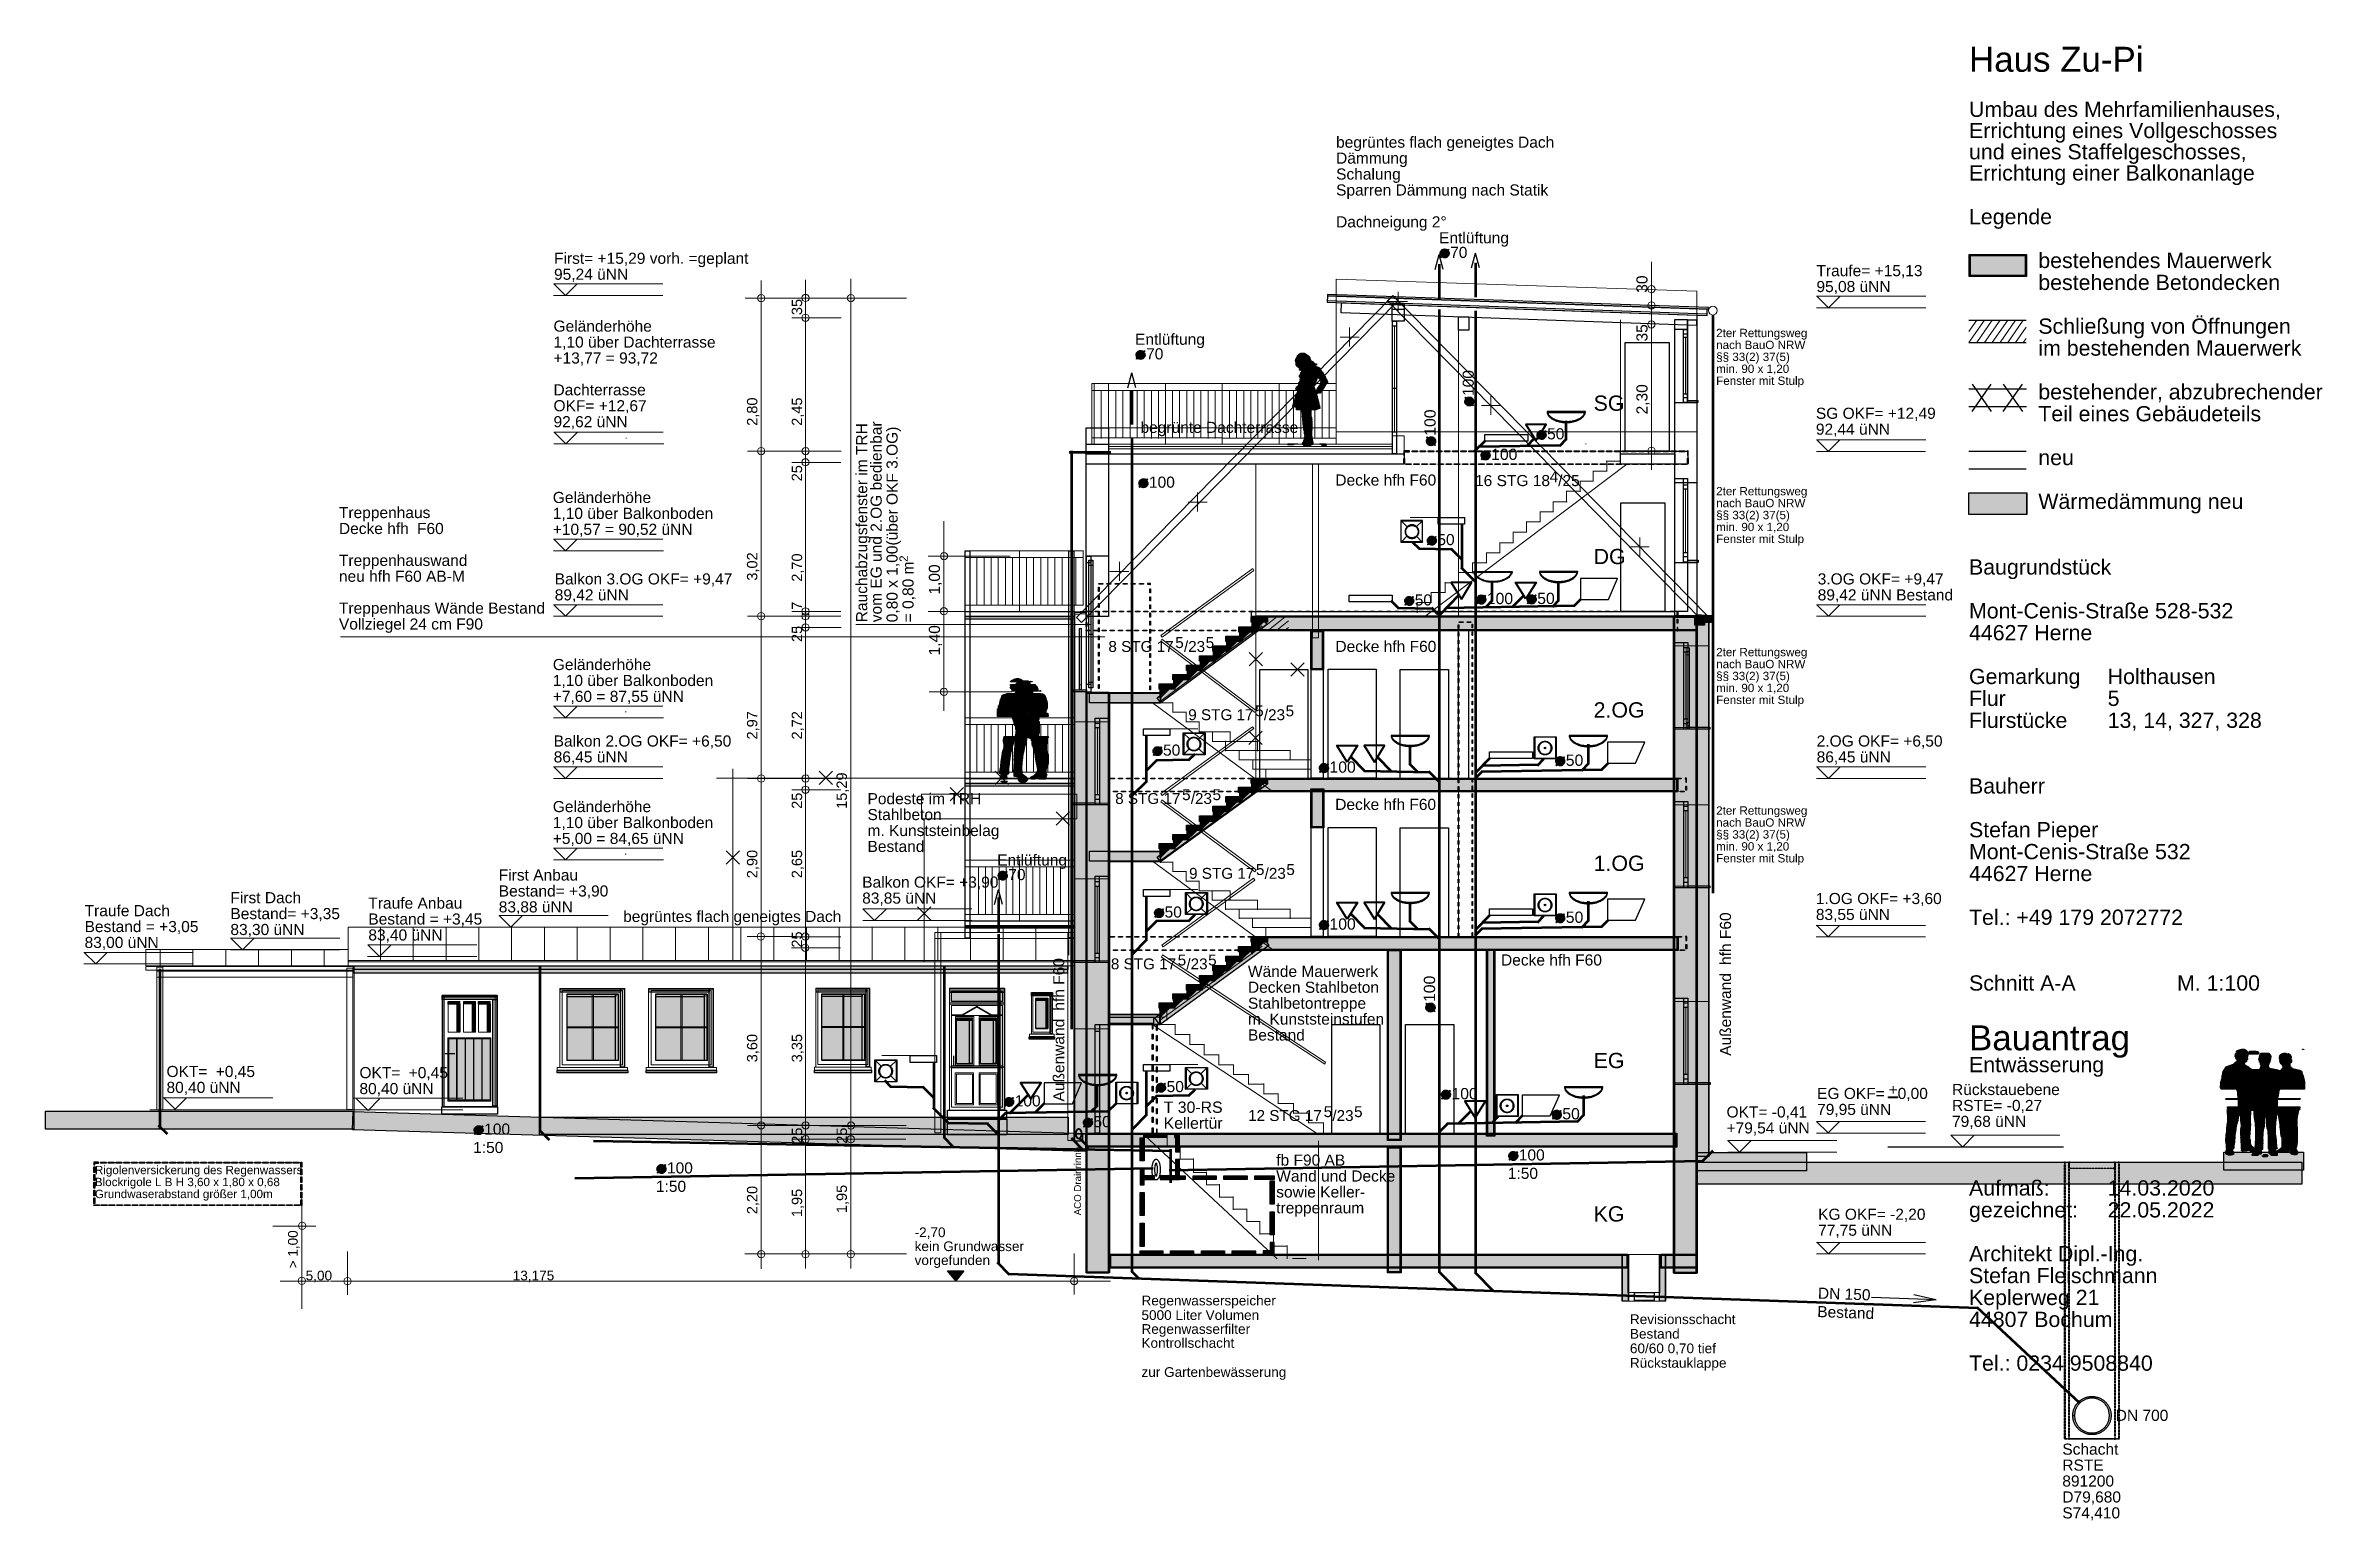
# Model space of a CAD drawing. Header units: millimetres. Extents: x 6 to 41668, y 1529 to 28527.
import ezdxf

# ---------------------------------------------------------------- set-up
doc = ezdxf.new("R2010")
doc.units = ezdxf.units.MM
doc.header["$LTSCALE"] = 50
for name, pattern in [('PDF_112-9_84-7_0-0_0-0', [197.6, 112.9, -84.7, 0, 0]), ('PDF_158-7_79-4_0-0_0-0', [238.1, 158.7, -79.4, 0, 0]), ('PDF_211-7_211-7_0-0_0-0', [423.4, 211.7, -211.7, 0, 0])]:
    doc.linetypes.add(name, pattern=pattern)
for name, color, linetype in [('00_Wand_Bestand', 7, 'Continuous'), ('01_Daemmung_neu', 9, 'Continuous'), ('02_Grundstuecksgrenze', 8, 'Continuous'), ('05_Linien_stark', 7, 'Continuous'), ('06_Linien_fein', 3, 'Continuous'), ('07_Bemassung', 6, 'Continuous'), ('08_Schnittlinie', 1, 'Continuous'), ('10_Text', 7, 'Continuous'), ('12_Plankopf', 140, 'Continuous')]:
    doc.layers.add(name, color=color, linetype=linetype)
doc.styles.add('PLAN', font='arial.ttf')

msp = doc.modelspace()

# ---------------------------------------------------------------- texts
at = {"layer": '07_Bemassung', "style": 'PLAN'}
for s, height, p in [('30', 203.2, (29318, 24002)), ('35', 190.5, (13850, 23592)), ('35', 203.2, (29318, 23109)), ('100', 203.2, (26139, 22113)), ('2,30', 203.2, (29318, 21775)), ('2,80', 190.5, (13031, 21566)), ('2,45', 190.5, (13850, 21566)), ('100', 206.1, (25441, 21385)), ('25', 190.5, (13850, 20550)), ('3,02', 190.5, (13031, 18732)), ('2,70', 190.5, (13850, 18712)), ('1,00', 203.2, (16372, 18477)), ('7', 190, (13850, 18198)), ('25', 190.5, (13850, 17609)), ('1,40', 203.2, (16372, 17364)), ('2,97', 190.5, (13031, 15825)), ('2,72', 190.5, (13850, 15825)), ('15,29', 190.5, (14670, 14555)), ('25', 190.5, (13850, 14555)), ('2,90', 190.5, (13031, 13285)), ('2,65', 190.5, (13850, 13285)), ('25', 190.5, (13850, 12015)), ('100', 206.1, (25431, 11020)), ('3,60', 190.5, (13031, 9916)), ('3,35', 190.5, (13850, 9916)), ('25', 190.5, (13850, 8425)), ('25', 190.5, (14670, 8425)), ('2,20', 190.5, (13031, 7135)), ('1,95', 190.5, (13850, 7082)), ('1,95', 190.5, (14670, 7155))]:
    msp.add_text(s, height=height, rotation=90, dxfattribs=at).set_placement(p)
for s, height, p in [('50', 203.2, (27481, 21318)), ('100', 206.1, (26457, 20941)), ('4', 203, (27527, 20532)), ('50', 203.2, (25473, 19382)), ('50', 203.2, (25059, 18278)), ('100', 206.1, (26378, 18302)), ('50', 206.1, (27300, 18304)), ('5', 200, (20677, 17498)), ('5', 200, (21234, 17498)), ('5', 200, (22139, 16248)), ('50', 203.2, (20454, 15529)), ('100', 206.1, (23499, 15217)), ('50', 206.1, (27823, 15342)), ('5', 200, (20802, 14714)), ('5', 200, (21359, 14714)), ('50', 203.2, (20482, 12565)), ('100', 206.1, (23499, 12343)), ('50', 206.1, (27823, 12468)), ('5', 200, (20722, 11688)), ('5', 200, (21279, 11688)), ('50', 203.2, (20519, 9370)), ('100', 206.1, (25731, 9239)), ('100', 203.2, (8033, 8592)), ('50', 203.2, (19181, 8728)), ('5', 200, (23393, 8912)), ('5,00', 177.8, (4766, 5924)), ('13,175', 177.8, (8555, 5924))]:
    msp.add_text(s, height=height, dxfattribs=at).set_placement(p)
at = {"layer": '10_Text', "style": 'PLAN'}
for s, height, p in [('begrüntes flach geneigtes Dach', 203.2, (23620, 26656)), ('Schalung', 203.2, (23620, 26073)), ('Dämmung', 203.2, (23620, 26364)), ('Sparren Dämmung nach Statik', 203.2, (23620, 25781)), ('Dachneigung 2°', 203.2, (23620, 25198)), ('Entlüftung', 203.2, (25505, 24906)), ('First= +15,29 vorh. =geplant', 203.2, (9310, 24531)), ('70', 203.2, (25707, 24639)), ('95,24 üNN', 203.2, (9310, 24239)), ('Traufe= +15,13', 203.2, (32409, 24305)), ('95,08 üNN', 203.2, (32409, 24014)), ('Geländerhöhe', 203.2, (9301, 23289)), ('2ter Rettungsweg', 152.4, (30574, 23189)), ('1,10 über Dachterrasse', 203.2, (9301, 22997)), ('Entlüftung', 203.2, (19942, 23049)), ('70', 203.2, (20144, 22782)), ('nach BauO NRW', 152.4, (30574, 22971)), ('+13,77 = 93,72', 203.2, (9301, 22706)), ('§§ 33(2) 37(5)', 152.4, (30574, 22752)), ('min. 90 x 1,20', 152.4, (30574, 22534)), ('Dachterrasse', 203.2, (9301, 22123)), ('SG', 279.5, (28332, 21841)), ('Fenster mit Stulp', 152.4, (30574, 22315)), ('92,62 üNN', 203.2, (9301, 21540)), ('OKF= +12,67', 203.2, (9301, 21832)), ('SG OKF= +12,49', 203.2, (32399, 21694)), ('begrünte Dachterrasse', 203.2, (20041, 21436)), ('92,44 üNN', 203.2, (32399, 21403)), ('100', 203.2, (20196, 20433)), ('Decke hfh F60', 203.2, (23606, 20472)), ('16 STG 18', 203.2, (26162, 20462)), ('/25', 203.2, (27683, 20462)), ('2ter Rettungsweg', 152.4, (30574, 20294)), ('Treppenhaus', 203.2, (5375, 19877)), ('Geländerhöhe', 203.2, (9288, 20153)), ('1,10 über Balkonboden', 203.2, (9288, 19862)), ('§§ 33(2) 37(5)', 152.4, (30574, 19857)), ('nach BauO NRW', 152.4, (30574, 20076)), ('Decke hfh', 203.2, (5375, 19585)), ('F60', 203.2, (6803, 19585)), ('+10,57 = 90,52 üNN', 203.2, (9288, 19570)), ('min. 90 x 1,20', 152.4, (30574, 19638)), ('Treppenhauswand', 203.2, (5375, 19002)), ('DG', 279.5, (28332, 19034)), ('Fenster mit Stulp', 152.4, (30574, 19420)), ('neu hfh F60 AB-M', 203.2, (5375, 18711)), ('Balkon 3.OG OKF= +9,47', 203.2, (9323, 18662)), ('3.OG OKF= +9,47', 203.2, (32432, 18662)), ('Treppenhaus Wände Bestand', 203.2, (5375, 18128)), ('89,42 üNN', 203.2, (9323, 18370)), ('89,42 üNN Bestand', 203.2, (32432, 18370)), ('Vollziegel 24 cm F90', 203.2, (5375, 17837)), ('8 STG 17', 199.7, (19454, 17427)), ('/23', 199.7, (20836, 17427)), ('Decke hfh F60', 203.2, (23608, 17427)), ('2ter Rettungsweg', 152.4, (30574, 17348)), ('Geländerhöhe', 203.2, (9288, 17095)), ('nach BauO NRW', 152.4, (30574, 17129)), ('+7,60 = 87,55 üNN', 203.2, (9288, 16512)), ('1,10 über Balkonboden', 203.2, (9288, 16803)), ('§§ 33(2) 37(5)', 152.4, (30574, 16911)), ('min. 90 x 1,20', 152.4, (30574, 16692)), ('9 STG 17', 199.7, (20915, 16178)), ('/23', 199.7, (22298, 16178)), ('5', 200, (22696, 16248)), ('2.OG', 279.5, (28332, 16226)), ('Fenster mit Stulp', 152.4, (30574, 16474)), ('Balkon 2.OG OKF= +6,50', 203.2, (9304, 15695)), ('2.OG OKF= +6,50', 203.2, (32413, 15695)), ('86,45 üNN', 203.2, (9304, 15404)), ('86,45 üNN', 203.2, (32413, 15404)), ('Geländerhöhe', 203.2, (9288, 14495)), ('Podeste im TRH', 203.2, (15046, 14640)), ('8 STG 17', 199.7, (19578, 14644)), ('/23', 199.7, (20961, 14644)), ('Decke hfh F60', 203.2, (23604, 14535)), ('2ter Rettungsweg', 152.4, (30574, 14448)), ('1,10 über Balkonboden', 203.2, (9288, 14203)), ('Stahlbeton', 203.2, (15046, 14349)), ('m. Kunststeinbelag', 203.2, (15046, 14057)), ('§§ 33(2) 37(5)', 152.4, (30574, 14011)), ('nach BauO NRW', 152.4, (30574, 14229)), ('+5,00 = 84,65 üNN', 203.2, (9288, 13912)), ('Bestand', 203.2, (15046, 13766)), ('min. 90 x 1,20', 152.4, (30574, 13792)), ('First Anbau', 203.2, (8299, 13242)), ('Entlüftung', 203.2, (17419, 13517)), ('70', 203.2, (17622, 13251)), ('9 STG 17', 199.7, (20930, 13274)), ('5', 200, (22153, 13344)), ('/23', 199.7, (22312, 13274)), ('5', 200, (22710, 13344)), ('1.OG', 279.5, (28332, 13419)), ('Fenster mit Stulp', 152.4, (30574, 13574)), ('First Dach', 203.2, (3389, 12827)), ('Traufe Anbau', 203.2, (5913, 12728)), ('Bestand= +3,90', 203.2, (8299, 12950)), ('83,85 üNN', 203.2, (14949, 12820)), ('Balkon OKF= +3,90', 203.2, (14949, 13112)), ('1.OG OKF= +3,60', 203.2, (32398, 12812)), ('Traufe Dach', 203.2, (721, 12590)), ('Bestand = +3,05', 203.2, (721, 12299)), ('Bestand= +3,35', 203.2, (3389, 12536)), ('Bestand = +3,45', 203.2, (5913, 12437)), ('83,88 üNN', 203.2, (8299, 12659)), ('begrüntes flach geneigtes Dach', 203.2, (10575, 12484)), ('83,55 üNN', 203.2, (32398, 12520)), ('83,00 üNN', 203.2, (721, 12008)), ('83,30 üNN', 203.2, (3389, 12245)), ('83,40 üNN', 203.2, (5913, 12145)), ('8 STG 17', 199.7, (19499, 11617)), ('/23', 199.7, (20881, 11617)), ('Wände Mauerwerk', 203.2, (22007, 11479)), ('Decke hfh F60', 203.2, (26638, 11687)), ('Decken Stahlbeton', 203.2, (22007, 11188)), ('Stahlbetontreppe', 203.2, (22007, 10896)), ('m. Kunststeinstufen', 203.2, (22007, 10605)), ('Bestand', 203.2, (22007, 10314)), ('EG', 279.5, (28332, 9809)), ('OKT=', 203.2, (2220, 9646)), ('+0,45', 203.2, (3121, 9646)), ('OKT=', 203.2, (5750, 9625)), ('+0,45', 203.2, (6651, 9625)), ('80,40 üNN', 203.2, (2220, 9355)), ('80,40 üNN', 203.2, (5750, 9333)), ('100', 203.2, (17740, 9108)), ('T 30-RS', 207.4, (20465, 8990)), ('EG OKF= ', 203.2, (32421, 9244)), ('+', 203, (33730, 9314)), ('0,00', 203.2, (33895, 9244)), ('Kellertür', 207.4, (20465, 8699)), ('12 STG 17', 199.7, (22010, 8841)), ('/23', 199.7, (23552, 8841)), ('5', 200, (23949, 8912)), ('50', 206.1, (27759, 8871)), ('OKT= -0,41', 203.2, (30764, 8905)), ('+79,54 üNN', 203.2, (30764, 8613)), ('79,95 üNN', 203.2, (32421, 8952)), ('1:50', 203.2, (7831, 8255)), ('Rigolenversickerung des Regenwassers', 152.4, (909, 7868)), ('100', 203.2, (11377, 7881)), ('Wand und Decke', 203.2, (22525, 7733)), ('fb F90 AB', 203.2, (22525, 8024)), ('1:50', 203.2, (26762, 7782)), ('100', 203.2, (26964, 8119)), ('Grundwaserabstand größer 1,00m', 152.4, (909, 7430)), ('Blockrigole L B H 3,60 x 1,80 x 0,68', 152.4, (909, 7649)), ('1:50', 203.2, (11175, 7544)), ('sowie Keller-', 203.2, (22525, 7441)), ('treppenraum', 203.2, (22525, 7150)), ('KG', 279.5, (28332, 7001)), ('KG OKF= -2,20', 203.2, (32440, 7033)), ('-2,70', 177.8, (15908, 6715)), ('77,75 üNN', 203.2, (32440, 6741)), ('vorgefunden', 177.8, (15908, 6205)), ('kein Grundwasser', 177.8, (15908, 6460)), ('Regenwasserspeicher', 177.8, (20059, 5466)), ('5000 Liter Volumen', 177.8, (20059, 5200)), ('Regenwasserfilter', 177.8, (20059, 4945)), ('Revisionsschacht', 177.8, (28996, 5124)), ('Bestand', 177.8, (28996, 4857)), ('Kontrollschacht', 177.8, (20059, 4690)), ('60/60 0,70 tief', 177.8, (28996, 4591)), ('zur Gartenbewässerung', 177.8, (20059, 4157)), ('Rückstauklappe', 177.8, (28996, 4325))]:
    msp.add_text(s, height=height, dxfattribs=at).set_placement(p)
for s, height, rotation, p in [('Rauchabzugsfenster im TRH', 203.2, 90, (15040, 17970)), ('vom EG und 2.OG bedienbar', 203.2, 90, (15306, 17970)), ('0,80 x 1,00(über OKF 3.OG)', 203.2, 90, (15597, 17970)), ('2', 152, 90, (15783, 19076)), ('= 0,80 m', 203.2, 90, (15889, 17970)), ('hfh F60', 203.2, 90, (30846, 11697)), ('hfh F60', 203.2, 90, (18647, 10861)), ('Außenwand', 203.2, 90, (30846, 10034)), ('Außenwand', 203.2, 90, (18647, 9198)), ('ACO Drainrinne', 127, 90, (18953, 7115)), ('> 1,00', 177.8, 90, (4621, 6143)), ('Bestand', 203.2, 358, (32421, 5253)), ('DN 150', 203.2, 358, (32433, 5590))]:
    msp.add_text(s, height=height, rotation=rotation, dxfattribs=at).set_placement(p)
at = {"layer": '12_Plankopf', "style": 'PLAN'}
for s, height, p in [('Haus Zu-Pi', 457, (35201, 28046)), ('Umbau des Mehrfamilienhauses,', 279.4, (35201, 27220)), ('Errichtung eines Vollgeschosses', 279.4, (35201, 26832)), ('und eines Staffelgeschosses,', 279.4, (35201, 26444)), ('Errichtung einer Balkonanlage', 279.4, (35201, 26056)), ('Legende', 279.3, (35201, 25255)), ('bestehendes Mauerwerk', 279.26, (36469, 24453)), ('bestehende Betondecken', 279.26, (36469, 24052)), ('Schließung von Öffnungen', 279.26, (36469, 23251)), ('im bestehenden Mauerwerk', 279.26, (36469, 22850)), ('bestehender, abzubrechender', 279.26, (36469, 22049)), ('Teil eines Gebäudeteils', 279.26, (36469, 21648)), ('neu', 279.3, (36469, 20846)), ('Wärmedämmung neu', 279.26, (36469, 20045)), ('Baugrundstück', 279.26, (35201, 18843)), ('Mont-Cenis-Straße 528-532', 279.26, (35201, 18041)), ('44627 Herne', 279.26, (35201, 17640)), ('Gemarkung', 279.3, (35201, 16839)), ('Holthausen', 279.3, (37738, 16839)), ('Flur', 279.3, (35201, 16438)), ('5', 279, (37738, 16438)), ('Flurstücke', 279.3, (35201, 16037)), ('13, 14, 327, 328', 279.26, (37738, 16037)), ('Bauherr', 279.3, (35201, 14835)), ('Stefan Pieper', 279.26, (35201, 14034)), ('Mont-Cenis-Straße 532', 279.26, (35201, 13633)), ('44627 Herne', 279.26, (35201, 13232)), ('Tel.: +49 179 2072772', 279.26, (35201, 12431)), ('Schnitt A-A', 279.26, (35201, 11228)), ('M. 1:100', 279.3, (39007, 11228)), ('Bauantrag', 457, (35201, 10136)), ('Entwässerung', 279.26, (35201, 9735)), ('Rückstauebene', 203.2, (34890, 9316)), ('RSTE= -0,27', 203.2, (34890, 9024)), ('79,68 üNN', 203.2, (34890, 8733)), ('Aufmaß:', 279.3, (35201, 7476)), ('14.03.2020', 279.3, (37738, 7476)), ('gezeichnet:', 279.26, (35201, 7075)), ('22.05.2022', 279.3, (37738, 7075)), ('Architekt Dipl.-Ing.', 279.26, (35201, 6274)), ('Stefan Fleischmann', 279.26, (35201, 5873)), ('Keplerweg 21', 279.26, (35201, 5472)), ('44807 Bochum', 279.26, (35201, 5071)), ('Tel.: 0234 9508840', 279.26, (35201, 4270)), ('DN 700', 203.2, (37885, 3352)), ('Schacht', 203.2, (36908, 2733)), ('RSTE', 203.2, (36908, 2441)), ('891200', 203.2, (36908, 2150)), ('S74,410', 203.2, (36908, 1567)), ('D79,680', 203.2, (36908, 1858))]:
    msp.add_text(s, height=height, dxfattribs=at).set_placement(p)

# ---------------------------------------------------------------- hatches: boundary and pattern name
at = {"layer": '00_Wand_Bestand'}
for points in [[(25685, 24790), (25668, 24773), (25678, 24760), (25683, 24748), (25686, 24735), (25688, 24720), (25687, 24710), (25685, 24701), (25682, 24691), (25678, 24683), (25673, 24674), (25666, 24666), (25660, 24660), (25653, 24655), (25646, 24650), (25639, 24646), (25631, 24643), (25623, 24641), (25615, 24640), (25606, 24640), (25592, 24641), (25580, 24644), (25568, 24650), (25554, 24659), (25537, 24642), (25526, 24652), (25544, 24669), (25534, 24683), (25529, 24695), (25525, 24708), (25524, 24722), (25525, 24731), (25526, 24740), (25529, 24748), (25532, 24757), (25537, 24764), (25542, 24772), (25548, 24779), (25555, 24785), (25563, 24791), (25571, 24795), (25579, 24799), (25587, 24801), (25596, 24802), (25605, 24803), (25620, 24802), (25632, 24799), (25645, 24793), (25658, 24784), (25675, 24800)], [(25648, 24774), (25636, 24781), (25626, 24785), (25616, 24788), (25605, 24789), (25598, 24788), (25590, 24787), (25583, 24785), (25577, 24782), (25570, 24779), (25564, 24774), (25558, 24769), (25552, 24762), (25547, 24755), (25543, 24747), (25541, 24739), (25539, 24730), (25538, 24721), (25539, 24710), (25542, 24700), (25546, 24690), (25553, 24679)], [(25659, 24764), (25564, 24669), (25572, 24663), (25580, 24659), (25589, 24656), (25597, 24654), (25606, 24654), (25615, 24654), (25624, 24656), (25632, 24659), (25639, 24663), (25647, 24667), (25654, 24674), (25659, 24679), (25663, 24685), (25667, 24692), (25670, 24699), (25672, 24706), (25673, 24713), (25673, 24721), (25673, 24732), (25670, 24742), (25666, 24752)], [(20122, 22933), (20105, 22916), (20114, 22903), (20120, 22890), (20123, 22877), (20124, 22863), (20124, 22853), (20122, 22843), (20119, 22834), (20115, 22825), (20110, 22817), (20103, 22809), (20097, 22803), (20090, 22797), (20083, 22793), (20076, 22789), (20068, 22786), (20060, 22784), (20052, 22783), (20043, 22782), (20029, 22783), (20017, 22786), (20005, 22792), (19991, 22801), (19974, 22785), (19963, 22795), (19980, 22812), (19971, 22826), (19965, 22838), (19962, 22851), (19961, 22865), (19962, 22874), (19963, 22883), (19966, 22891), (19969, 22899), (19973, 22907), (19979, 22915), (19985, 22922), (19992, 22928), (20000, 22933), (20008, 22938), (20016, 22941), (20024, 22944), (20033, 22945), (20042, 22946), (20056, 22945), (20069, 22941), (20081, 22935), (20095, 22926), (20112, 22943)], [(20085, 22916), (20073, 22923), (20062, 22928), (20053, 22931), (20042, 22931), (20035, 22931), (20027, 22930), (20020, 22928), (20013, 22925), (20007, 22921), (20001, 22917), (19995, 22912), (19989, 22905), (19984, 22897), (19980, 22890), (19977, 22882), (19976, 22873), (19975, 22864), (19976, 22853), (19978, 22843), (19983, 22833), (19990, 22821)], [(20095, 22906), (20000, 22811), (20009, 22806), (20017, 22802), (20026, 22799), (20034, 22797), (20043, 22797), (20052, 22797), (20060, 22799), (20069, 22801), (20076, 22805), (20084, 22810), (20090, 22816), (20096, 22822), (20100, 22828), (20104, 22834), (20107, 22841), (20109, 22848), (20110, 22856), (20110, 22863), (20109, 22875), (20107, 22885), (20102, 22895)], [(22880, 22769), (23154, 22769), (23154, 22764), (22880, 22764)], [(22880, 22764), (23159, 22764), (23159, 22758), (22880, 22758)], [(22886, 22786), (23148, 22786), (23148, 22780), (22886, 22780)], [(22886, 22780), (23148, 22780), (23148, 22775), (22886, 22775)], [(22886, 22775), (23153, 22775), (23153, 22769), (22886, 22769)], [(22886, 22758), (23165, 22758), (23165, 22753), (22886, 22753)], [(22886, 22753), (23170, 22753), (23170, 22747), (22886, 22747)], [(22886, 22747), (23181, 22747), (23181, 22741), (22886, 22741)], [(22886, 22741), (23193, 22741), (23193, 22736), (22886, 22736)], [(22886, 22736), (23198, 22736), (23198, 22730), (22886, 22730)], [(22891, 22797), (23142, 22797), (23142, 22792), (22891, 22792)], [(22891, 22792), (23142, 22792), (23142, 22786), (22891, 22786)], [(22891, 22730), (23204, 22730), (23204, 22725), (22891, 22725)], [(22891, 22725), (23209, 22725), (23209, 22719), (22891, 22719)], [(22891, 22719), (23215, 22719), (23215, 22713), (22891, 22713)], [(22891, 22713), (23220, 22713), (23220, 22708), (22891, 22708)], [(22891, 22708), (23226, 22708), (23226, 22702), (22891, 22702)], [(22891, 22697), (23260, 22697), (23260, 22691), (22891, 22691)], [(22891, 22691), (23260, 22691), (23260, 22685), (22891, 22685)], [(22891, 22685), (23260, 22685), (23260, 22680), (22891, 22680)], [(22891, 22680), (23254, 22680), (23254, 22674), (22891, 22674)], [(22897, 22803), (23137, 22803), (23137, 22797), (22897, 22797)], [(22897, 22674), (23232, 22674), (23232, 22669), (22897, 22669)], [(22902, 22814), (23137, 22814), (23137, 22808), (22902, 22808)], [(22902, 22808), (23137, 22808), (23137, 22803), (22902, 22803)], [(22902, 22669), (23220, 22669), (23220, 22663), (22902, 22663)], [(22902, 22663), (23226, 22663), (23226, 22657), (22902, 22657)], [(22908, 22831), (23126, 22831), (23126, 22825), (22908, 22825)], [(22908, 22825), (23131, 22825), (23131, 22820), (22908, 22820)], [(22908, 22820), (23131, 22820), (23131, 22814), (22908, 22814)], [(22908, 22657), (23243, 22657), (23243, 22652), (22908, 22652)], [(22913, 22853), (23109, 22853), (23109, 22848), (22913, 22848)], [(22913, 22848), (23114, 22848), (23114, 22842), (22913, 22842)], [(22913, 22842), (23120, 22842), (23120, 22836), (22913, 22836)], [(22913, 22836), (23126, 22836), (23126, 22831), (22913, 22831)], [(22913, 22652), (23260, 22652), (23260, 22646), (22913, 22646)], [(22919, 22646), (23282, 22646), (23282, 22641), (22919, 22641)], [(22925, 22859), (23098, 22859), (23098, 22853), (22925, 22853)], [(22930, 22864), (23092, 22864), (23092, 22859), (22930, 22859)], [(22930, 22641), (23299, 22641), (23299, 22635), (22930, 22635)], [(22936, 22870), (23081, 22870), (23081, 22864), (22936, 22864)], [(22936, 22635), (23310, 22635), (23310, 22629), (22936, 22629)], [(22941, 22876), (23075, 22876), (23075, 22870), (22941, 22870)], [(22947, 22629), (23315, 22629), (23315, 22624), (22947, 22624)], [(22952, 22881), (23059, 22881), (23059, 22876), (22952, 22876)], [(22952, 22596), (23332, 22596), (23332, 22590), (22952, 22590)], [(22952, 22590), (23338, 22590), (23338, 22585), (22952, 22585)], [(22958, 22887), (23053, 22887), (23053, 22881), (22958, 22881)], [(22958, 22624), (23321, 22624), (23321, 22618), (22958, 22618)], [(22958, 22601), (23332, 22601), (23332, 22596), (22958, 22596)], [(22964, 22618), (23327, 22618), (23327, 22613), (22964, 22613)], [(22964, 22613), (23332, 22613), (23332, 22607), (22964, 22607)], [(22964, 22607), (23332, 22607), (23332, 22602), (22964, 22602)], [(22964, 22506), (23394, 22506), (23394, 22501), (22964, 22501)], [(22964, 22501), (23399, 22501), (23399, 22495), (22964, 22495)], [(22969, 22892), (23042, 22892), (23042, 22887), (22969, 22887)], [(22969, 22518), (23388, 22518), (23388, 22512), (22969, 22512)], [(22969, 22512), (23388, 22512), (23388, 22506), (22969, 22506)], [(22975, 22534), (23377, 22534), (23377, 22529), (22975, 22529)], [(22975, 22529), (23382, 22529), (23382, 22523), (22975, 22523)], [(22975, 22523), (23382, 22523), (23382, 22518), (22975, 22518)], [(22980, 22546), (23371, 22546), (23371, 22540), (22980, 22540)], [(22980, 22540), (23377, 22540), (23377, 22534), (22980, 22534)], [(22986, 22557), (23366, 22557), (23366, 22551), (22986, 22551)], [(22986, 22551), (23371, 22551), (23371, 22546), (22986, 22546)], [(22992, 22568), (23354, 22568), (23354, 22562), (22992, 22562)], [(22992, 22562), (23360, 22562), (23360, 22557), (22992, 22557)], [(22997, 22579), (23349, 22579), (23349, 22574), (22997, 22574)], [(22997, 22574), (23349, 22574), (23349, 22568), (22997, 22568)], [(22880, 22087), (23276, 22087), (23276, 22081), (22880, 22081)], [(22880, 22081), (23276, 22081), (23276, 22076), (22880, 22076)], [(22886, 22109), (23271, 22109), (23271, 22104), (22886, 22104)], [(22886, 22104), (23271, 22104), (23271, 22098), (22886, 22098)], [(22886, 22098), (23271, 22098), (23271, 22093), (22886, 22093)], [(22886, 22093), (23276, 22093), (23276, 22087), (22886, 22087)], [(22891, 22121), (23265, 22121), (23265, 22115), (22891, 22115)], [(22891, 22115), (23265, 22115), (23265, 22109), (22891, 22109)], [(22897, 22132), (23260, 22132), (23260, 22126), (22897, 22126)], [(22897, 22126), (23260, 22126), (23260, 22121), (22897, 22121)], [(22902, 22160), (23276, 22160), (23276, 22154), (22902, 22154)], [(22902, 22154), (23260, 22154), (23260, 22149), (22902, 22149)], [(22902, 22149), (23254, 22149), (23254, 22143), (22902, 22143)], [(22902, 22137), (23260, 22137), (23260, 22132), (22902, 22132)], [(22908, 22165), (23287, 22165), (23287, 22160), (22908, 22160)], [(22913, 22182), (23332, 22182), (23332, 22177), (22913, 22177)], [(22919, 22205), (23349, 22205), (23349, 22199), (22919, 22199)], [(22919, 22199), (23343, 22199), (23343, 22193), (22919, 22193)], [(22919, 22193), (23343, 22193), (23343, 22188), (22919, 22188)], [(22919, 22188), (23338, 22188), (23338, 22182), (22919, 22182)], [(22930, 22311), (23181, 22311), (23181, 22305), (22930, 22305)], [(22930, 22305), (23181, 22305), (23181, 22300), (22930, 22300)], [(22952, 22484), (23410, 22484), (23410, 22479), (22952, 22479)], [(22952, 22478), (23410, 22478), (23410, 22473), (22952, 22473)], [(22952, 22473), (23416, 22473), (23416, 22467), (22952, 22467)], [(22952, 22467), (23421, 22467), (23421, 22462), (22952, 22462)], [(22958, 22495), (23405, 22495), (23405, 22490), (22958, 22490)], [(22958, 22490), (23405, 22490), (23405, 22484), (22958, 22484)], [(22958, 22462), (23421, 22462), (23421, 22456), (22958, 22456)], [(22964, 22456), (23421, 22456), (23421, 22451), (22964, 22451)], [(23187, 22311), (23215, 22311), (23215, 22305), (23187, 22305)], [(23187, 22305), (23215, 22305), (23215, 22300), (23187, 22300)], [(23315, 22305), (23421, 22305), (23421, 22300), (23315, 22300)], [(23321, 22311), (23421, 22311), (23421, 22305), (23321, 22305)], [(25988, 22091), (26005, 22074), (26019, 22083), (26031, 22089), (26044, 22092), (26059, 22093), (26068, 22092), (26078, 22090), (26087, 22088), (26096, 22083), (26104, 22078), (26112, 22072), (26118, 22065), (26124, 22059), (26128, 22052), (26132, 22044), (26135, 22037), (26137, 22029), (26138, 22020), (26139, 22011), (26138, 21997), (26135, 21985), (26129, 21973), (26120, 21959), (26136, 21942), (26126, 21932), (26110, 21949), (26096, 21940), (26083, 21934), (26071, 21931), (26057, 21930), (26047, 21930), (26039, 21932), (26030, 21934), (26022, 21938), (26014, 21942), (26007, 21947), (26000, 21954), (25993, 21961), (25988, 21968), (25983, 21976), (25980, 21984), (25978, 21993), (25976, 22002), (25976, 22011), (25977, 22025), (25980, 22038), (25986, 22050), (25995, 22064), (25978, 22080)], [(22830, 21936), (23315, 21936), (23315, 21930), (22830, 21930)], [(22830, 21930), (23315, 21930), (23315, 21925), (22830, 21925)], [(22830, 21925), (23315, 21925), (23315, 21919), (22830, 21919)], [(22835, 21953), (23310, 21953), (23310, 21947), (22835, 21947)], [(22835, 21947), (23310, 21947), (23310, 21942), (22835, 21942)], [(22835, 21942), (23310, 21942), (23310, 21936), (22835, 21936)], [(22835, 21919), (23315, 21919), (23315, 21914), (22835, 21914)], [(22841, 21975), (23304, 21975), (23304, 21970), (22841, 21970)], [(22841, 21970), (23304, 21970), (23304, 21964), (22841, 21964)], [(22841, 21964), (23304, 21964), (23304, 21958), (22841, 21958)], [(22841, 21958), (23304, 21958), (23304, 21953), (22841, 21953)], [(22846, 21998), (23299, 21998), (23299, 21992), (22846, 21992)], [(22846, 21992), (23299, 21992), (23299, 21986), (22846, 21986)], [(22846, 21986), (23299, 21986), (23299, 21981), (22846, 21981)], [(22846, 21981), (23304, 21981), (23304, 21975), (22846, 21975)], [(22852, 22014), (23293, 22014), (23293, 22009), (22852, 22009)], [(22852, 22009), (23299, 22009), (23299, 22003), (22852, 22003)], [(22852, 22003), (23299, 22003), (23299, 21998), (22852, 21998)], [(22858, 22026), (23293, 22026), (23293, 22020), (22858, 22020)], [(22858, 22020), (23293, 22020), (23293, 22014), (22858, 22014)], [(22863, 22042), (23287, 22042), (23287, 22037), (22863, 22037)], [(22863, 22037), (23287, 22037), (23287, 22031), (22863, 22031)], [(22863, 22031), (23287, 22031), (23287, 22026), (22863, 22026)], [(22863, 21914), (23315, 21914), (23315, 21908), (22863, 21908)], [(22869, 22059), (23287, 22059), (23287, 22054), (22869, 22054)], [(22869, 22053), (23287, 22053), (23287, 22048), (22869, 22048)], [(22869, 22048), (23287, 22048), (23287, 22042), (22869, 22042)], [(22874, 22070), (23276, 22070), (23276, 22065), (22874, 22065)], [(22874, 22065), (23282, 22065), (23282, 22059), (22874, 22059)], [(22880, 22076), (23276, 22076), (23276, 22070), (22880, 22070)], [(22886, 21908), (23315, 21908), (23315, 21903), (22886, 21903)], [(22897, 21903), (23321, 21903), (23321, 21897), (22897, 21897)], [(22897, 21897), (23321, 21897), (23321, 21891), (22897, 21891)], [(22897, 21891), (23321, 21891), (23321, 21886), (22897, 21886)], [(22897, 21886), (23321, 21886), (23321, 21880), (22897, 21880)], [(22897, 21880), (23304, 21880), (23304, 21875), (22897, 21875)], [(22897, 21875), (23276, 21875), (23276, 21869), (22897, 21869)], [(22897, 21869), (23265, 21869), (23265, 21863), (22897, 21863)], [(22897, 21863), (23260, 21863), (23260, 21858), (22897, 21858)], [(26005, 22054), (25998, 22041), (25993, 22031), (25991, 22021), (25990, 22011), (25990, 22003), (25991, 21996), (25993, 21989), (25996, 21982), (26000, 21975), (26004, 21969), (26010, 21963), (26017, 21957), (26024, 21952), (26032, 21949), (26040, 21946), (26048, 21944), (26057, 21944), (26068, 21944), (26078, 21947), (26088, 21952), (26100, 21959)], [(26015, 22064), (26110, 21969), (26115, 21977), (26119, 21986), (26122, 21994), (26124, 22003), (26125, 22011), (26124, 22020), (26122, 22029), (26120, 22037), (26116, 22045), (26111, 22052), (26105, 22059), (26099, 22064), (26093, 22069), (26087, 22072), (26080, 22075), (26073, 22077), (26066, 22078), (26058, 22079), (26047, 22078), (26037, 22075), (26026, 22071)], [(25286, 21363), (25304, 21346), (25317, 21355), (25330, 21361), (25343, 21364), (25358, 21365), (25368, 21365), (25378, 21363), (25388, 21360), (25397, 21356), (25405, 21351), (25413, 21344), (25420, 21338), (25425, 21331), (25430, 21324), (25434, 21317), (25437, 21309), (25439, 21301), (25440, 21293), (25441, 21284), (25440, 21270), (25437, 21258), (25431, 21245), (25421, 21231), (25438, 21214), (25428, 21204), (25411, 21221), (25396, 21212), (25384, 21206), (25371, 21203), (25356, 21202), (25347, 21203), (25338, 21204), (25329, 21206), (25321, 21210), (25313, 21214), (25305, 21220), (25298, 21226), (25291, 21233), (25286, 21241), (25281, 21248), (25278, 21257), (25275, 21265), (25274, 21274), (25273, 21283), (25274, 21297), (25277, 21310), (25283, 21322), (25293, 21336), (25276, 21353)], [(25303, 21326), (25296, 21314), (25291, 21303), (25288, 21294), (25288, 21283), (25288, 21275), (25289, 21268), (25291, 21261), (25294, 21254), (25298, 21248), (25303, 21242), (25308, 21236), (25315, 21230), (25323, 21225), (25330, 21221), (25339, 21218), (25348, 21217), (25357, 21216), (25368, 21217), (25379, 21219), (25389, 21224), (25401, 21231)], [(25313, 21336), (25411, 21241), (25417, 21250), (25421, 21258), (25424, 21267), (25426, 21275), (25426, 21284), (25426, 21292), (25425, 21299), (25423, 21306), (25420, 21313), (25416, 21319), (25411, 21325), (25406, 21331), (25399, 21337), (25392, 21342), (25384, 21346), (25376, 21349), (25367, 21351), (25358, 21351), (25346, 21350), (25336, 21348), (25325, 21343)], [(27459, 21468), (27442, 21451), (27451, 21438), (27457, 21426), (27460, 21413), (27461, 21398), (27461, 21388), (27459, 21379), (27456, 21370), (27452, 21361), (27446, 21352), (27440, 21344), (27434, 21338), (27427, 21333), (27420, 21328), (27413, 21324), (27405, 21322), (27397, 21319), (27389, 21318), (27380, 21318), (27366, 21319), (27354, 21322), (27341, 21328), (27328, 21337), (27311, 21320), (27300, 21330), (27317, 21347), (27308, 21361), (27302, 21374), (27299, 21386), (27298, 21400), (27299, 21409), (27300, 21418), (27303, 21427), (27306, 21435), (27310, 21443), (27316, 21450), (27322, 21457), (27329, 21463), (27337, 21469), (27344, 21473), (27353, 21477), (27361, 21479), (27370, 21481), (27379, 21481), (27393, 21480), (27406, 21477), (27418, 21471), (27432, 21462), (27449, 21479)], [(27422, 21452), (27410, 21459), (27399, 21464), (27390, 21466), (27379, 21467), (27372, 21467), (27364, 21465), (27357, 21463), (27350, 21460), (27344, 21457), (27338, 21452), (27332, 21447), (27326, 21440), (27321, 21433), (27317, 21425), (27314, 21417), (27313, 21409), (27312, 21400), (27313, 21388), (27315, 21378), (27320, 21368), (27327, 21357)], [(27432, 21442), (27337, 21347), (27346, 21341), (27354, 21337), (27363, 21334), (27371, 21333), (27380, 21332), (27389, 21333), (27397, 21334), (27405, 21337), (27413, 21341), (27420, 21346), (27427, 21352), (27433, 21358), (27437, 21364), (27441, 21370), (27443, 21377), (27446, 21384), (27447, 21391), (27447, 21399), (27446, 21410), (27444, 21420), (27439, 21430)], [(22735, 21237), (22852, 21237), (22852, 21231), (22735, 21231)], [(22735, 21226), (22841, 21226), (22841, 21220), (22735, 21220)], [(22858, 21237), (22919, 21237), (22919, 21231), (22858, 21231)], [(23315, 21237), (23433, 21237), (23433, 21231), (23315, 21231)], [(23349, 21226), (23427, 21226), (23427, 21220), (23349, 21220)], [(23433, 21226), (23438, 21226), (23438, 21220), (23433, 21220)], [(26435, 21096), (26418, 21078), (26427, 21065), (26433, 21052), (26436, 21039), (26437, 21024), (26436, 21013), (26434, 21004), (26431, 20994), (26427, 20985), (26422, 20977), (26415, 20968), (26409, 20962), (26403, 20956), (26396, 20952), (26388, 20948), (26381, 20945), (26372, 20943), (26364, 20941), (26355, 20941), (26341, 20942), (26329, 20945), (26317, 20951), (26303, 20961), (26286, 20943), (26276, 20954), (26293, 20971), (26284, 20985), (26278, 20998), (26275, 21011), (26273, 21025), (26274, 21035), (26275, 21044), (26278, 21053), (26281, 21061), (26286, 21069), (26291, 21077), (26298, 21084), (26305, 21091), (26312, 21096), (26320, 21101), (26328, 21104), (26337, 21107), (26345, 21108), (26355, 21109), (26369, 21108), (26381, 21104), (26394, 21098), (26408, 21089), (26424, 21106)], [(26398, 21079), (26385, 21086), (26375, 21091), (26365, 21093), (26355, 21094), (26347, 21094), (26340, 21092), (26332, 21090), (26326, 21087), (26319, 21084), (26313, 21079), (26307, 21074), (26301, 21067), (26296, 21059), (26292, 21051), (26290, 21043), (26288, 21034), (26287, 21025), (26288, 21013), (26291, 21003), (26295, 20993), (26303, 20981)], [(26408, 21068), (26313, 20971), (26321, 20965), (26329, 20961), (26338, 20958), (26347, 20956), (26355, 20956), (26363, 20956), (26370, 20957), (26378, 20959), (26384, 20962), (26391, 20966), (26397, 20970), (26403, 20976), (26409, 20983), (26414, 20990), (26418, 20998), (26420, 21006), (26422, 21015), (26423, 21024), (26422, 21036), (26419, 21046), (26415, 21056)], [(20174, 20584), (20157, 20567), (20166, 20554), (20172, 20541), (20175, 20529), (20176, 20514), (20176, 20504), (20174, 20494), (20171, 20485), (20167, 20477), (20161, 20468), (20155, 20460), (20149, 20454), (20142, 20448), (20135, 20444), (20128, 20440), (20120, 20437), (20112, 20435), (20103, 20434), (20095, 20433), (20081, 20435), (20069, 20438), (20056, 20443), (20042, 20453), (20025, 20436), (20015, 20446), (20032, 20463), (20023, 20477), (20017, 20489), (20014, 20502), (20013, 20516), (20013, 20525), (20015, 20534), (20017, 20542), (20021, 20550), (20025, 20558), (20031, 20566), (20037, 20573), (20044, 20579), (20051, 20585), (20059, 20589), (20067, 20592), (20076, 20595), (20085, 20596), (20094, 20597), (20108, 20596), (20121, 20593), (20133, 20587), (20147, 20577), (20164, 20594)], [(20137, 20567), (20125, 20575), (20114, 20579), (20105, 20582), (20094, 20583), (20086, 20582), (20079, 20581), (20072, 20579), (20065, 20576), (20059, 20572), (20053, 20568), (20047, 20563), (20041, 20556), (20036, 20549), (20032, 20541), (20029, 20533), (20027, 20524), (20027, 20515), (20028, 20504), (20030, 20494), (20035, 20484), (20042, 20472)], [(20147, 20557), (20052, 20462), (20060, 20457), (20069, 20453), (20077, 20450), (20086, 20448), (20095, 20448), (20104, 20448), (20112, 20450), (20120, 20453), (20128, 20456), (20135, 20461), (20142, 20467), (20147, 20473), (20152, 20479), (20155, 20486), (20158, 20492), (20160, 20499), (20162, 20507), (20162, 20514), (20161, 20526), (20159, 20536), (20154, 20546)], [(25199, 19439), (25204, 19439), (25204, 19835), (24804, 19835), (24804, 19435), (25204, 19435), (25204, 19439), (25199, 19439), (25199, 19443), (24813, 19443), (24813, 19826), (25195, 19826), (25195, 19439), (25199, 19439), (25199, 19443)], [(25123, 19629), (25134, 19629), (25133, 19638), (25132, 19647), (25131, 19655), (25129, 19664), (25126, 19672), (25123, 19680), (25119, 19687), (25115, 19695), (25110, 19702), (25105, 19708), (25100, 19714), (25094, 19720), (25088, 19726), (25081, 19731), (25074, 19736), (25067, 19740), (25059, 19743), (25051, 19747), (25043, 19749), (25035, 19751), (25026, 19753), (25017, 19754), (25009, 19754), (25000, 19754), (24991, 19753), (24982, 19751), (24974, 19749), (24966, 19747), (24958, 19743), (24950, 19740), (24943, 19736), (24936, 19731), (24929, 19726), (24923, 19720), (24917, 19714), (24912, 19708), (24907, 19702), (24902, 19695), (24898, 19687), (24894, 19680), (24891, 19672), (24888, 19664), (24886, 19655), (24885, 19647), (24884, 19638), (24884, 19629), (24884, 19620), (24885, 19611), (24886, 19603), (24888, 19594), (24891, 19586), (24894, 19578), (24898, 19571), (24902, 19564), (24907, 19557), (24912, 19550), (24917, 19544), (24923, 19538), (24929, 19532), (24936, 19527), (24943, 19523), (24950, 19518), (24958, 19515), (24966, 19512), (24974, 19509), (24982, 19507), (24991, 19505), (25000, 19504), (25009, 19504), (25017, 19504), (25026, 19505), (25035, 19507), (25043, 19509), (25051, 19512), (25059, 19515), (25067, 19518), (25074, 19523), (25081, 19527), (25088, 19532), (25094, 19538), (25100, 19544), (25105, 19550), (25110, 19557), (25115, 19564), (25119, 19571), (25123, 19578), (25126, 19586), (25129, 19594), (25131, 19603), (25132, 19611), (25133, 19620), (25134, 19629), (25123, 19629), (25122, 19621), (25121, 19612), (25120, 19604), (25118, 19596), (25115, 19588), (25112, 19581), (25108, 19574), (25104, 19567), (25100, 19561), (25095, 19554), (25089, 19549), (25083, 19543), (25077, 19538), (25071, 19534), (25064, 19529), (25057, 19526), (25049, 19523), (25041, 19520), (25034, 19518), (25025, 19516), (25017, 19515), (25009, 19515), (25000, 19515), (24992, 19516), (24984, 19518), (24976, 19520), (24968, 19523), (24961, 19526), (24953, 19529), (24947, 19534), (24940, 19538), (24934, 19543), (24928, 19549), (24923, 19554), (24918, 19561), (24913, 19567), (24909, 19574), (24905, 19581), (24902, 19588), (24899, 19596), (24897, 19604), (24896, 19612), (24895, 19621), (24895, 19629), (24895, 19638), (24896, 19646), (24897, 19654), (24899, 19662), (24902, 19670), (24905, 19677), (24909, 19684), (24913, 19691), (24918, 19698), (24923, 19704), (24928, 19710), (24934, 19715), (24940, 19720), (24947, 19725), (24953, 19729), (24961, 19732), (24968, 19736), (24976, 19738), (24984, 19740), (24992, 19742), (25000, 19743), (25009, 19743), (25017, 19743), (25025, 19742), (25034, 19740), (25041, 19738), (25049, 19736), (25057, 19732), (25064, 19729), (25071, 19725), (25077, 19720), (25083, 19715), (25089, 19710), (25095, 19704), (25100, 19698), (25104, 19691), (25108, 19684), (25112, 19677), (25115, 19670), (25118, 19662), (25120, 19654), (25121, 19646), (25122, 19638)], [(25451, 19533), (25434, 19516), (25443, 19503), (25449, 19491), (25452, 19478), (25453, 19463), (25453, 19453), (25451, 19444), (25448, 19434), (25444, 19426), (25438, 19417), (25432, 19409), (25426, 19403), (25419, 19398), (25412, 19393), (25405, 19389), (25397, 19386), (25389, 19384), (25381, 19383), (25372, 19383), (25358, 19384), (25346, 19387), (25334, 19393), (25319, 19402), (25303, 19385), (25292, 19395), (25309, 19412), (25300, 19426), (25294, 19438), (25291, 19451), (25290, 19465), (25291, 19474), (25292, 19483), (25295, 19491), (25298, 19500), (25302, 19507), (25308, 19515), (25314, 19522), (25321, 19528), (25329, 19534), (25336, 19538), (25345, 19541), (25353, 19544), (25362, 19545), (25371, 19546), (25385, 19545), (25398, 19542), (25410, 19536), (25424, 19527), (25441, 19543)], [(25414, 19517), (25402, 19524), (25391, 19528), (25382, 19531), (25371, 19532), (25363, 19531), (25356, 19530), (25349, 19528), (25342, 19525), (25336, 19522), (25330, 19517), (25324, 19512), (25318, 19505), (25313, 19498), (25309, 19490), (25306, 19482), (25305, 19473), (25304, 19464), (25305, 19453), (25307, 19443), (25312, 19433), (25319, 19422)], [(25424, 19506), (25329, 19412), (25338, 19406), (25346, 19402), (25355, 19399), (25363, 19397), (25372, 19397), (25381, 19397), (25389, 19399), (25398, 19402), (25405, 19406), (25412, 19410), (25419, 19417), (25425, 19422), (25429, 19428), (25433, 19435), (25435, 19441), (25438, 19449), (25439, 19456), (25439, 19463), (25438, 19475), (25436, 19485), (25431, 19495)], [(25038, 18429), (25021, 18412), (25030, 18398), (25036, 18386), (25039, 18373), (25040, 18358), (25039, 18349), (25037, 18339), (25034, 18330), (25030, 18321), (25025, 18313), (25018, 18305), (25012, 18298), (25006, 18293), (24999, 18288), (24991, 18285), (24984, 18282), (24975, 18280), (24967, 18279), (24958, 18278), (24944, 18279), (24932, 18282), (24920, 18288), (24906, 18297), (24889, 18281), (24879, 18291), (24896, 18307), (24887, 18321), (24881, 18334), (24878, 18346), (24877, 18360), (24877, 18370), (24879, 18378), (24881, 18387), (24884, 18395), (24889, 18403), (24894, 18410), (24901, 18417), (24908, 18424), (24915, 18429), (24923, 18434), (24931, 18437), (24940, 18439), (24948, 18441), (24958, 18441), (24972, 18440), (24984, 18437), (24997, 18431), (25011, 18422), (25027, 18439)], [(25000, 18412), (24988, 18419), (24978, 18424), (24968, 18426), (24958, 18427), (24950, 18427), (24943, 18426), (24936, 18424), (24929, 18421), (24922, 18417), (24916, 18413), (24910, 18407), (24904, 18400), (24899, 18393), (24895, 18385), (24893, 18377), (24891, 18369), (24891, 18360), (24891, 18349), (24894, 18339), (24898, 18329), (24906, 18317)], [(25011, 18402), (24916, 18307), (24924, 18302), (24933, 18298), (24941, 18295), (24950, 18293), (24958, 18292), (24967, 18293), (24976, 18294), (24984, 18297), (24992, 18301), (24999, 18306), (25006, 18312), (25011, 18318), (25015, 18324), (25019, 18330), (25022, 18337), (25024, 18344), (25025, 18351), (25026, 18359), (25025, 18370), (25022, 18380), (25018, 18391)], [(26356, 18457), (26339, 18439), (26348, 18426), (26354, 18413), (26357, 18400), (26359, 18385), (26358, 18375), (26356, 18365), (26353, 18355), (26349, 18346), (26344, 18338), (26337, 18329), (26331, 18323), (26324, 18318), (26317, 18313), (26310, 18309), (26302, 18306), (26294, 18304), (26286, 18303), (26277, 18302), (26263, 18303), (26251, 18306), (26239, 18312), (26225, 18322), (26208, 18305), (26197, 18315), (26214, 18332), (26205, 18347), (26199, 18359), (26196, 18372), (26195, 18387), (26196, 18396), (26197, 18405), (26200, 18414), (26203, 18422), (26207, 18430), (26213, 18438), (26219, 18445), (26226, 18452), (26234, 18457), (26242, 18462), (26250, 18465), (26258, 18468), (26267, 18469), (26276, 18470), (26291, 18469), (26303, 18466), (26316, 18460), (26329, 18450), (26346, 18467)], [(26319, 18440), (26307, 18447), (26297, 18452), (26287, 18455), (26276, 18455), (26269, 18455), (26261, 18454), (26254, 18452), (26247, 18449), (26241, 18445), (26235, 18440), (26229, 18435), (26223, 18428), (26218, 18420), (26214, 18412), (26211, 18404), (26210, 18395), (26209, 18386), (26210, 18375), (26212, 18364), (26217, 18354), (26224, 18342)], [(26330, 18429), (26234, 18332), (26243, 18326), (26251, 18322), (26260, 18319), (26268, 18317), (26277, 18317), (26285, 18317), (26292, 18318), (26299, 18320), (26306, 18323), (26312, 18327), (26319, 18332), (26324, 18337), (26331, 18344), (26335, 18351), (26339, 18359), (26342, 18367), (26344, 18376), (26344, 18385), (26344, 18397), (26341, 18407), (26337, 18418)], [(27278, 18459), (27261, 18442), (27270, 18428), (27276, 18415), (27279, 18402), (27280, 18387), (27280, 18377), (27278, 18367), (27275, 18358), (27271, 18349), (27265, 18340), (27259, 18332), (27252, 18325), (27246, 18320), (27239, 18315), (27232, 18311), (27224, 18308), (27216, 18306), (27207, 18305), (27198, 18304), (27185, 18305), (27172, 18309), (27160, 18315), (27146, 18324), (27129, 18307), (27119, 18317), (27136, 18334), (27127, 18349), (27121, 18362), (27118, 18374), (27117, 18389), (27117, 18398), (27119, 18407), (27121, 18416), (27125, 18425), (27129, 18433), (27134, 18440), (27141, 18447), (27148, 18454), (27155, 18460), (27163, 18464), (27171, 18468), (27180, 18470), (27189, 18472), (27198, 18472), (27212, 18471), (27225, 18468), (27237, 18462), (27251, 18452), (27268, 18470)], [(27241, 18442), (27228, 18449), (27218, 18454), (27208, 18457), (27198, 18458), (27190, 18457), (27183, 18456), (27176, 18454), (27169, 18451), (27163, 18447), (27156, 18443), (27151, 18437), (27144, 18430), (27140, 18423), (27136, 18415), (27133, 18406), (27131, 18398), (27131, 18388), (27132, 18377), (27134, 18367), (27139, 18356), (27146, 18344)], [(27251, 18432), (27156, 18334), (27164, 18329), (27173, 18324), (27181, 18321), (27190, 18320), (27199, 18319), (27206, 18319), (27214, 18321), (27221, 18323), (27228, 18326), (27234, 18329), (27240, 18334), (27246, 18339), (27252, 18346), (27257, 18354), (27261, 18361), (27264, 18370), (27265, 18378), (27266, 18387), (27265, 18399), (27263, 18409), (27258, 18420)], [(22287, 18023), (22355, 17931), (20416, 16497), (20348, 16589)], [(22069, 18070), (22367, 18070), (22367, 17970), (22069, 17970)], [(22069, 18070), (22367, 18070), (22367, 17970), (22069, 17970)], [(22082, 18039), (22354, 18039), (22082, 17767)], [(22082, 18039), (22354, 18039), (22082, 17767)], [(22149, 18086), (30224, 18086), (30224, 17816), (22149, 17816)], [(29795, 18081), (30225, 18081), (30225, 6053), (29795, 6053)], [(30185, 18087), (30481, 18087), (30481, 17963), (30185, 17963)], [(30185, 18087), (30360, 18087), (30360, 17919), (30185, 17919)], [(21366, 17540), (21655, 17540), (21655, 17440), (21366, 17440)], [(21603, 17717), (21888, 17717), (21888, 17617), (21603, 17617)], [(21620, 17694), (21877, 17694), (21620, 17437)], [(21841, 17889), (22127, 17889), (22127, 17789), (21841, 17789)], [(21861, 17878), (22118, 17877), (21861, 17620)], [(23159, 17818), (23389, 17818), (23389, 17103), (23159, 17103)], [(20883, 17185), (21169, 17185), (21169, 17085), (20883, 17085)], [(20899, 17170), (21157, 17169), (20900, 16912)], [(21122, 17356), (21408, 17356), (21408, 17256), (21122, 17256)], [(21139, 17348), (21397, 17347), (21140, 17090)], [(21378, 17495), (21636, 17494), (21379, 17237)], [(17664, 16830), (18113, 16830), (18113, 16824), (17664, 16824)], [(17664, 16824), (18120, 16824), (18120, 16818), (17664, 16818)], [(17664, 16805), (18132, 16805), (18132, 16799), (17664, 16799)], [(17664, 16781), (18152, 16781), (18152, 16775), (17664, 16775)], [(17664, 16775), (18152, 16775), (18152, 16768), (17664, 16768)], [(17664, 16768), (18152, 16768), (18152, 16762), (17664, 16762)], [(17671, 16799), (18139, 16799), (18139, 16793), (17671, 16793)], [(17671, 16787), (18145, 16787), (18145, 16781), (17671, 16781)], [(17671, 16762), (18158, 16762), (18158, 16756), (17671, 16756)], [(17677, 16898), (17882, 16898), (17882, 16891), (17677, 16891)], [(17677, 16793), (18145, 16793), (18145, 16787), (17677, 16787)], [(17677, 16756), (18158, 16756), (18158, 16750), (17677, 16750)], [(17684, 16904), (17876, 16904), (17876, 16898), (17684, 16898)], [(17684, 16750), (18165, 16750), (18165, 16744), (17684, 16744)], [(17690, 16910), (17876, 16910), (17876, 16904), (17690, 16904)], [(17690, 16744), (18165, 16744), (18165, 16738), (17690, 16738)], [(17690, 16713), (17876, 16713), (17876, 16707), (17690, 16707)], [(17696, 16738), (18165, 16738), (18165, 16732), (17696, 16732)], [(17696, 16719), (17876, 16719), (17876, 16713), (17696, 16713)], [(17703, 16916), (17870, 16916), (17870, 16910), (17703, 16910)], [(17716, 16922), (17857, 16922), (17857, 16916), (17716, 16916)], [(17722, 16928), (17850, 16928), (17850, 16922), (17722, 16922)], [(17741, 16934), (17831, 16934), (17831, 16928), (17741, 16928)], [(17889, 16719), (18171, 16719), (18171, 16713), (17889, 16713)], [(17895, 16713), (18171, 16713), (18171, 16707), (17895, 16707)], [(18184, 16713), (18216, 16713), (18216, 16707), (18184, 16707)], [(18197, 16719), (18209, 16719), (18209, 16713), (18197, 16713)], [(19045, 16687), (19475, 16687), (19475, 6059), (19045, 6059)], [(19465, 16686), (20409, 16686), (20409, 16490), (19465, 16490)], [(20385, 16846), (20671, 16846), (20671, 16746), (20385, 16746)], [(20400, 16836), (20658, 16835), (20400, 16578)], [(20634, 17015), (20920, 17015), (20920, 16915), (20634, 16915)], [(20649, 17005), (20907, 17004), (20650, 16747)], [(17427, 16381), (18325, 16381), (18325, 16375), (17427, 16375)], [(17427, 16375), (18318, 16375), (18318, 16369), (17427, 16369)], [(17427, 16356), (18312, 16356), (18312, 16350), (17427, 16350)], [(17427, 16344), (17555, 16344), (17555, 16338), (17427, 16338)], [(17427, 16338), (17555, 16338), (17555, 16332), (17427, 16332)], [(17427, 16332), (17549, 16332), (17549, 16326), (17427, 16326)], [(17427, 16326), (17549, 16326), (17549, 16320), (17427, 16320)], [(17427, 16320), (17549, 16320), (17549, 16313), (17427, 16313)], [(17427, 16313), (17549, 16313), (17549, 16307), (17427, 16307)], [(17427, 16307), (17549, 16307), (17549, 16301), (17427, 16301)], [(17427, 16301), (17543, 16301), (17543, 16295), (17427, 16295)], [(17427, 16295), (17536, 16295), (17536, 16289), (17427, 16289)], [(17427, 16289), (17536, 16289), (17536, 16283), (17427, 16283)], [(17427, 16283), (17536, 16283), (17536, 16276), (17427, 16276)], [(17427, 16276), (17543, 16276), (17543, 16270), (17427, 16270)], [(17427, 16270), (17536, 16270), (17536, 16264), (17427, 16264)], [(17427, 16264), (17543, 16264), (17543, 16258), (17427, 16258)], [(17427, 16258), (17555, 16258), (17555, 16252), (17427, 16252)], [(17427, 16252), (17562, 16252), (17562, 16246), (17427, 16246)], [(17434, 16399), (18325, 16399), (18325, 16393), (17434, 16393)], [(17434, 16393), (18325, 16393), (18325, 16387), (17434, 16387)], [(17434, 16387), (18325, 16387), (18325, 16381), (17434, 16381)], [(17434, 16363), (18318, 16363), (18318, 16356), (17434, 16356)], [(17440, 16424), (18331, 16424), (18331, 16418), (17440, 16418)], [(17440, 16418), (18331, 16418), (18331, 16412), (17440, 16412)], [(17440, 16412), (18331, 16412), (18331, 16406), (17440, 16406)], [(17440, 16406), (18331, 16406), (18331, 16399), (17440, 16399)], [(17440, 16369), (18318, 16369), (18318, 16363), (17440, 16363)], [(17446, 16442), (18331, 16442), (18331, 16436), (17446, 16436)], [(17446, 16436), (18331, 16436), (18331, 16430), (17446, 16430)], [(17446, 16430), (18331, 16430), (18331, 16424), (17446, 16424)], [(17453, 16455), (18331, 16455), (18331, 16449), (17453, 16449)], [(17453, 16449), (18331, 16449), (18331, 16442), (17453, 16442)], [(17459, 16473), (18331, 16473), (18331, 16467), (17459, 16467)], [(17459, 16467), (18331, 16467), (18331, 16461), (17459, 16461)], [(17459, 16461), (18331, 16461), (18331, 16455), (17459, 16455)], [(17466, 16504), (18331, 16504), (18331, 16498), (17466, 16498)], [(17466, 16498), (18331, 16498), (18331, 16492), (17466, 16492)], [(17466, 16492), (18331, 16492), (18331, 16486), (17466, 16486)], [(17466, 16486), (18331, 16486), (18331, 16479), (17466, 16479)], [(17466, 16479), (18331, 16479), (18331, 16473), (17466, 16473)], [(17472, 16529), (18325, 16529), (18325, 16522), (17472, 16522)], [(17472, 16522), (18325, 16522), (18325, 16516), (17472, 16516)], [(17472, 16516), (18325, 16516), (18325, 16510), (17472, 16510)], [(17472, 16510), (18325, 16510), (18325, 16504), (17472, 16504)], [(17478, 16559), (18318, 16559), (18318, 16553), (17478, 16553)], [(17478, 16553), (18318, 16553), (18318, 16547), (17478, 16547)], [(17478, 16541), (18325, 16541), (18325, 16535), (17478, 16535)], [(17478, 16535), (18318, 16535), (18318, 16529), (17478, 16529)], [(17485, 16565), (18312, 16565), (18312, 16559), (17485, 16559)], [(17485, 16547), (18318, 16547), (18318, 16541), (17485, 16541)], [(17491, 16578), (18312, 16578), (18312, 16572), (17491, 16572)], [(17491, 16572), (18312, 16572), (18312, 16565), (17491, 16565)], [(17498, 16596), (18306, 16596), (18306, 16590), (17498, 16590)], [(17498, 16590), (18306, 16590), (18306, 16584), (17498, 16584)], [(17498, 16584), (18312, 16584), (18312, 16578), (17498, 16578)], [(17504, 16621), (18293, 16621), (18293, 16615), (17504, 16615)], [(17504, 16615), (18299, 16615), (18299, 16609), (17504, 16609)], [(17504, 16609), (18299, 16609), (18299, 16602), (17504, 16602)], [(17504, 16602), (18306, 16602), (18306, 16596), (17504, 16596)], [(17510, 16627), (18293, 16627), (18293, 16621), (17510, 16621)], [(17517, 16633), (18286, 16633), (18286, 16627), (17517, 16627)], [(17523, 16639), (18280, 16639), (18280, 16633), (17523, 16633)], [(17543, 16645), (18274, 16645), (18274, 16639), (17543, 16639)], [(17562, 16652), (18267, 16652), (18267, 16645), (17562, 16645)], [(17562, 16344), (17966, 16344), (17966, 16338), (17562, 16338)], [(17562, 16338), (17966, 16338), (17966, 16332), (17562, 16332)], [(17562, 16332), (17966, 16332), (17966, 16326), (17562, 16326)], [(17562, 16326), (17966, 16326), (17966, 16320), (17562, 16320)], [(17562, 16320), (17966, 16320), (17966, 16313), (17562, 16313)], [(17562, 16313), (17966, 16313), (17966, 16307), (17562, 16307)], [(17562, 16307), (17966, 16307), (17966, 16301), (17562, 16301)], [(17562, 16301), (17966, 16301), (17966, 16295), (17562, 16295)], [(17562, 16289), (17966, 16289), (17966, 16283), (17562, 16283)], [(17568, 16295), (17966, 16295), (17966, 16289), (17568, 16289)], [(17568, 16283), (17966, 16283), (17966, 16276), (17568, 16276)], [(17568, 16276), (17966, 16276), (17966, 16270), (17568, 16270)], [(17568, 16270), (17966, 16270), (17966, 16264), (17568, 16264)], [(17568, 16264), (17966, 16264), (17966, 16258), (17568, 16258)], [(17568, 16258), (17966, 16258), (17966, 16252), (17568, 16252)], [(17568, 16252), (17966, 16252), (17966, 16246), (17568, 16246)], [(17594, 16664), (18209, 16664), (18209, 16658), (17594, 16658)], [(17979, 16344), (18312, 16344), (18312, 16338), (17979, 16338)], [(17985, 16338), (18312, 16338), (18312, 16332), (17985, 16332)], [(17985, 16332), (18312, 16332), (18312, 16326), (17985, 16326)], [(17991, 16326), (18312, 16326), (18312, 16320), (17991, 16320)], [(17991, 16320), (18306, 16320), (18306, 16313), (17991, 16313)], [(17998, 16313), (18306, 16313), (18306, 16307), (17998, 16307)], [(17998, 16295), (18344, 16295), (18344, 16289), (17998, 16289)], [(17998, 16289), (18344, 16289), (18344, 16283), (17998, 16283)], [(17998, 16283), (18344, 16283), (18344, 16276), (17998, 16276)], [(17998, 16276), (18351, 16276), (18351, 16270), (17998, 16270)], [(17998, 16270), (18351, 16270), (18351, 16264), (17998, 16264)], [(18004, 16307), (18306, 16307), (18306, 16301), (18004, 16301)], [(18004, 16301), (18344, 16301), (18344, 16295), (18004, 16295)], [(18004, 16264), (18351, 16264), (18351, 16258), (18004, 16258)], [(18004, 16258), (18351, 16258), (18351, 16252), (18004, 16252)], [(18004, 16252), (18351, 16252), (18351, 16246), (18004, 16246)], [(18325, 16307), (18338, 16307), (18338, 16301), (18325, 16301)], [(17543, 15858), (17748, 15858), (17748, 15852), (17543, 15852)], [(17543, 15852), (17748, 15852), (17748, 15846), (17543, 15846)], [(17543, 15846), (17741, 15846), (17741, 15840), (17543, 15840)], [(17543, 15840), (17741, 15840), (17741, 15834), (17543, 15834)], [(17543, 15834), (17735, 15834), (17735, 15828), (17543, 15828)], [(17549, 15877), (17754, 15877), (17754, 15871), (17549, 15871)], [(17549, 15871), (17748, 15871), (17748, 15865), (17549, 15865)], [(17549, 15865), (17748, 15865), (17748, 15858), (17549, 15858)], [(17761, 15846), (17953, 15846), (17953, 15840), (17761, 15840)], [(17761, 15840), (17953, 15840), (17953, 15834), (17761, 15834)], [(17761, 15834), (17953, 15834), (17953, 15828), (17761, 15828)], [(17767, 15877), (17959, 15877), (17959, 15871), (17767, 15871)], [(17767, 15871), (17959, 15871), (17959, 15865), (17767, 15865)], [(17767, 15865), (17959, 15865), (17959, 15858), (17767, 15858)], [(17767, 15858), (17959, 15858), (17959, 15852), (17767, 15852)], [(17767, 15852), (17953, 15852), (17953, 15846), (17767, 15846)], [(17991, 15877), (18351, 15877), (18351, 15871), (17991, 15871)], [(17991, 15871), (18351, 15871), (18351, 15865), (17991, 15865)], [(17991, 15865), (18351, 15865), (18351, 15858), (17991, 15858)], [(17991, 15858), (18351, 15858), (18351, 15852), (17991, 15852)], [(17998, 15852), (18338, 15852), (18338, 15846), (17998, 15846)], [(18017, 15846), (18325, 15846), (18325, 15840), (18017, 15840)], [(18043, 15840), (18325, 15840), (18325, 15834), (18043, 15834)], [(18043, 15834), (18325, 15834), (18325, 15828), (18043, 15828)], [(20828, 15551), (20823, 15551), (20823, 15946), (21223, 15946), (21223, 15546), (20823, 15546), (20823, 15551), (20828, 15551), (20828, 15555), (21215, 15555), (21215, 15937), (20832, 15937), (20832, 15551), (20828, 15551), (20828, 15555)], [(20905, 15741), (20894, 15741), (20894, 15750), (20895, 15758), (20897, 15767), (20899, 15775), (20901, 15783), (20904, 15791), (20908, 15799), (20912, 15806), (20917, 15813), (20922, 15820), (20927, 15826), (20933, 15832), (20940, 15837), (20946, 15842), (20953, 15847), (20961, 15851), (20968, 15855), (20976, 15858), (20984, 15861), (20992, 15863), (21001, 15864), (21010, 15865), (21019, 15866), (21028, 15865), (21036, 15864), (21045, 15863), (21053, 15861), (21061, 15858), (21069, 15855), (21077, 15851), (21084, 15847), (21091, 15842), (21098, 15837), (21104, 15832), (21110, 15826), (21115, 15820), (21121, 15813), (21125, 15806), (21129, 15799), (21133, 15791), (21136, 15783), (21139, 15775), (21141, 15767), (21142, 15758), (21143, 15750), (21144, 15741), (21143, 15732), (21142, 15723), (21141, 15714), (21139, 15706), (21136, 15698), (21133, 15690), (21129, 15682), (21125, 15675), (21121, 15668), (21115, 15661), (21110, 15655), (21104, 15649), (21098, 15644), (21091, 15639), (21084, 15634), (21077, 15630), (21069, 15626), (21061, 15623), (21053, 15620), (21045, 15618), (21036, 15617), (21028, 15616), (21019, 15616), (21010, 15616), (21001, 15617), (20992, 15618), (20984, 15620), (20976, 15623), (20968, 15626), (20961, 15630), (20953, 15634), (20946, 15639), (20940, 15644), (20933, 15649), (20927, 15655), (20922, 15661), (20917, 15668), (20912, 15675), (20908, 15682), (20904, 15690), (20901, 15698), (20899, 15706), (20897, 15714), (20895, 15723), (20894, 15732), (20894, 15741), (20905, 15741), (20905, 15732), (20906, 15724), (20908, 15716), (20910, 15708), (20912, 15700), (20915, 15693), (20919, 15685), (20923, 15679), (20928, 15672), (20933, 15666), (20938, 15660), (20944, 15655), (20950, 15650), (20957, 15645), (20964, 15641), (20971, 15637), (20978, 15634), (20986, 15632), (20994, 15629), (21002, 15628), (21010, 15627), (21019, 15627), (21027, 15627), (21036, 15628), (21044, 15629), (21052, 15632), (21059, 15634), (21067, 15637), (21074, 15641), (21081, 15645), (21087, 15650), (21093, 15655), (21099, 15660), (21105, 15666), (21110, 15672), (21114, 15679), (21118, 15685), (21122, 15693), (21125, 15700), (21128, 15708), (21130, 15716), (21131, 15724), (21132, 15732), (21133, 15741), (21132, 15749), (21131, 15757), (21130, 15766), (21128, 15774), (21125, 15781), (21122, 15789), (21118, 15796), (21114, 15803), (21110, 15809), (21105, 15815), (21099, 15821), (21093, 15827), (21087, 15832), (21081, 15836), (21074, 15840), (21067, 15844), (21059, 15847), (21052, 15850), (21044, 15852), (21036, 15853), (21027, 15854), (21019, 15855), (21010, 15854), (21002, 15853), (20994, 15852), (20986, 15850), (20978, 15847), (20971, 15844), (20964, 15840), (20957, 15836), (20950, 15832), (20944, 15827), (20938, 15821), (20933, 15815), (20928, 15809), (20923, 15803), (20919, 15796), (20915, 15789), (20912, 15781), (20910, 15774), (20908, 15766), (20906, 15757), (20905, 15749)], [(27252, 15478), (27247, 15478), (27247, 15873), (27647, 15873), (27647, 15473), (27247, 15473), (27247, 15478), (27252, 15478), (27252, 15482), (27638, 15482), (27638, 15864), (27256, 15864), (27256, 15478), (27252, 15478), (27252, 15482)], [(17491, 15434), (17645, 15434), (17645, 15428), (17491, 15428)], [(17491, 15428), (17639, 15428), (17639, 15422), (17491, 15422)], [(17491, 15422), (17639, 15422), (17639, 15416), (17491, 15416)], [(17491, 15416), (17639, 15416), (17639, 15410), (17491, 15410)], [(17498, 15471), (17652, 15471), (17652, 15465), (17498, 15465)], [(17498, 15465), (17645, 15465), (17645, 15459), (17498, 15459)], [(17498, 15459), (17645, 15459), (17645, 15453), (17498, 15453)], [(17498, 15453), (17645, 15453), (17645, 15446), (17498, 15446)], [(17498, 15446), (17645, 15446), (17645, 15440), (17498, 15440)], [(17498, 15440), (17645, 15440), (17645, 15434), (17498, 15434)], [(17504, 15508), (17652, 15508), (17652, 15502), (17504, 15502)], [(17504, 15502), (17652, 15502), (17652, 15496), (17504, 15496)], [(17504, 15496), (17652, 15496), (17652, 15489), (17504, 15489)], [(17504, 15489), (17652, 15489), (17652, 15483), (17504, 15483)], [(17504, 15483), (17652, 15483), (17652, 15477), (17504, 15477)], [(17504, 15477), (17652, 15477), (17652, 15471), (17504, 15471)], [(17510, 15551), (17658, 15551), (17658, 15545), (17510, 15545)], [(17510, 15545), (17658, 15545), (17658, 15539), (17510, 15539)], [(17510, 15539), (17658, 15539), (17658, 15532), (17510, 15532)], [(17510, 15532), (17658, 15532), (17658, 15526), (17510, 15526)], [(17510, 15526), (17658, 15526), (17658, 15520), (17510, 15520)], [(17510, 15520), (17658, 15520), (17658, 15514), (17510, 15514)], [(17510, 15514), (17652, 15514), (17652, 15508), (17510, 15508)], [(17517, 15594), (17664, 15594), (17664, 15588), (17517, 15588)], [(17517, 15588), (17664, 15588), (17664, 15582), (17517, 15582)], [(17517, 15582), (17664, 15582), (17664, 15576), (17517, 15576)], [(17517, 15576), (17664, 15576), (17664, 15569), (17517, 15569)], [(17517, 15569), (17664, 15569), (17664, 15563), (17517, 15563)], [(17517, 15563), (17664, 15563), (17664, 15557), (17517, 15557)], [(17517, 15557), (17664, 15557), (17664, 15551), (17517, 15551)], [(17523, 15619), (17677, 15619), (17677, 15612), (17523, 15612)], [(17523, 15612), (17677, 15612), (17677, 15606), (17523, 15606)], [(17523, 15606), (17671, 15606), (17671, 15600), (17523, 15600)], [(17523, 15600), (17671, 15600), (17671, 15594), (17523, 15594)], [(17530, 15637), (17684, 15637), (17684, 15631), (17530, 15631)], [(17530, 15631), (17677, 15631), (17677, 15625), (17530, 15625)], [(17530, 15625), (17677, 15625), (17677, 15619), (17530, 15619)], [(17536, 15828), (17735, 15828), (17735, 15821), (17536, 15821)], [(17536, 15821), (17735, 15821), (17735, 15815), (17536, 15815)], [(17536, 15815), (17735, 15815), (17735, 15809), (17536, 15809)], [(17536, 15809), (17728, 15809), (17728, 15803), (17536, 15803)], [(17536, 15803), (17728, 15803), (17728, 15797), (17536, 15797)], [(17536, 15797), (17722, 15797), (17722, 15791), (17536, 15791)], [(17536, 15791), (17722, 15791), (17722, 15785), (17536, 15785)], [(17536, 15785), (17716, 15785), (17716, 15778), (17536, 15778)], [(17536, 15643), (17677, 15643), (17677, 15637), (17536, 15637)], [(17543, 15778), (17716, 15778), (17716, 15772), (17543, 15772)], [(17543, 15772), (17716, 15772), (17716, 15766), (17543, 15766)], [(17543, 15766), (17716, 15766), (17716, 15760), (17543, 15760)], [(17543, 15760), (17709, 15760), (17709, 15754), (17543, 15754)], [(17543, 15754), (17709, 15754), (17709, 15748), (17543, 15748)], [(17543, 15692), (17696, 15692), (17696, 15686), (17543, 15686)], [(17543, 15668), (17690, 15668), (17690, 15662), (17543, 15662)], [(17543, 15649), (17684, 15649), (17684, 15643), (17543, 15643)], [(17549, 15748), (17709, 15748), (17709, 15742), (17549, 15742)], [(17549, 15742), (17703, 15742), (17703, 15735), (17549, 15735)], [(17549, 15735), (17703, 15735), (17703, 15729), (17549, 15729)], [(17549, 15729), (17703, 15729), (17703, 15723), (17549, 15723)], [(17549, 15723), (17703, 15723), (17703, 15717), (17549, 15717)], [(17549, 15717), (17696, 15717), (17696, 15711), (17549, 15711)], [(17549, 15711), (17696, 15711), (17696, 15705), (17549, 15705)], [(17549, 15705), (17696, 15705), (17696, 15699), (17549, 15699)], [(17549, 15699), (17696, 15699), (17696, 15692), (17549, 15692)], [(17549, 15686), (17696, 15686), (17696, 15680), (17549, 15680)], [(17549, 15680), (17690, 15680), (17690, 15674), (17549, 15674)], [(17549, 15674), (17690, 15674), (17690, 15668), (17549, 15668)], [(17549, 15662), (17684, 15662), (17684, 15655), (17549, 15655)], [(17549, 15655), (17684, 15655), (17684, 15649), (17549, 15649)], [(17728, 15532), (17882, 15532), (17882, 15526), (17728, 15526)], [(17728, 15526), (17882, 15526), (17882, 15520), (17728, 15520)], [(17728, 15483), (17882, 15483), (17882, 15477), (17728, 15477)], [(17728, 15465), (17876, 15465), (17876, 15459), (17728, 15459)], [(17728, 15459), (17876, 15459), (17876, 15453), (17728, 15453)], [(17728, 15453), (17876, 15453), (17876, 15446), (17728, 15446)], [(17728, 15446), (17876, 15446), (17876, 15440), (17728, 15440)], [(17735, 15600), (17902, 15600), (17902, 15594), (17735, 15594)], [(17735, 15594), (17902, 15594), (17902, 15588), (17735, 15588)], [(17735, 15588), (17895, 15588), (17895, 15582), (17735, 15582)], [(17735, 15582), (17895, 15582), (17895, 15576), (17735, 15576)], [(17735, 15576), (17895, 15576), (17895, 15569), (17735, 15569)], [(17735, 15569), (17889, 15569), (17889, 15563), (17735, 15563)], [(17735, 15563), (17889, 15563), (17889, 15557), (17735, 15557)], [(17735, 15557), (17889, 15557), (17889, 15551), (17735, 15551)], [(17735, 15551), (17889, 15551), (17889, 15545), (17735, 15545)], [(17735, 15545), (17889, 15545), (17889, 15539), (17735, 15539)], [(17735, 15539), (17889, 15539), (17889, 15532), (17735, 15532)], [(17735, 15520), (17882, 15520), (17882, 15514), (17735, 15514)], [(17735, 15514), (17882, 15514), (17882, 15508), (17735, 15508)], [(17735, 15508), (17882, 15508), (17882, 15502), (17735, 15502)], [(17735, 15502), (17882, 15502), (17882, 15496), (17735, 15496)], [(17735, 15496), (17882, 15496), (17882, 15489), (17735, 15489)], [(17735, 15489), (17882, 15489), (17882, 15483), (17735, 15483)], [(17735, 15477), (17882, 15477), (17882, 15471), (17735, 15471)], [(17735, 15471), (17876, 15471), (17876, 15465), (17735, 15465)], [(17735, 15440), (17876, 15440), (17876, 15434), (17735, 15434)], [(17735, 15434), (17876, 15434), (17876, 15428), (17735, 15428)], [(17735, 15428), (17870, 15428), (17870, 15422), (17735, 15422)], [(17735, 15422), (17870, 15422), (17870, 15416), (17735, 15416)], [(17735, 15416), (17870, 15416), (17870, 15410), (17735, 15410)], [(17741, 15674), (17914, 15674), (17914, 15668), (17741, 15668)], [(17741, 15668), (17914, 15668), (17914, 15662), (17741, 15662)], [(17741, 15662), (17914, 15662), (17914, 15655), (17741, 15655)], [(17741, 15655), (17914, 15655), (17914, 15649), (17741, 15649)], [(17741, 15649), (17908, 15649), (17908, 15643), (17741, 15643)], [(17741, 15643), (17908, 15643), (17908, 15637), (17741, 15637)], [(17741, 15637), (17908, 15637), (17908, 15631), (17741, 15631)], [(17741, 15631), (17908, 15631), (17908, 15625), (17741, 15625)], [(17741, 15625), (17844, 15625), (17844, 15619), (17741, 15619)], [(17741, 15619), (17850, 15619), (17850, 15612), (17741, 15612)], [(17741, 15612), (17902, 15612), (17902, 15606), (17741, 15606)], [(17741, 15606), (17902, 15606), (17902, 15600), (17741, 15600)], [(17748, 15760), (17940, 15760), (17940, 15754), (17748, 15754)], [(17748, 15754), (17934, 15754), (17934, 15748), (17748, 15748)], [(17748, 15748), (17934, 15748), (17934, 15742), (17748, 15742)], [(17748, 15742), (17934, 15742), (17934, 15735), (17748, 15735)], [(17748, 15735), (17934, 15735), (17934, 15729), (17748, 15729)], [(17748, 15729), (17934, 15729), (17934, 15723), (17748, 15723)], [(17748, 15723), (17927, 15723), (17927, 15717), (17748, 15717)], [(17748, 15717), (17927, 15717), (17927, 15711), (17748, 15711)], [(17748, 15711), (17921, 15711), (17921, 15705), (17748, 15705)], [(17748, 15705), (17921, 15705), (17921, 15699), (17748, 15699)], [(17748, 15699), (17921, 15699), (17921, 15692), (17748, 15692)], [(17748, 15692), (17921, 15692), (17921, 15686), (17748, 15686)], [(17748, 15686), (17921, 15686), (17921, 15680), (17748, 15680)], [(17748, 15680), (17914, 15680), (17914, 15674), (17748, 15674)], [(17754, 15815), (17953, 15815), (17953, 15809), (17754, 15809)], [(17754, 15809), (17953, 15809), (17953, 15803), (17754, 15803)], [(17754, 15803), (17946, 15803), (17946, 15797), (17754, 15797)], [(17754, 15797), (17946, 15797), (17946, 15791), (17754, 15791)], [(17754, 15791), (17946, 15791), (17946, 15785), (17754, 15785)], [(17754, 15785), (17940, 15785), (17940, 15778), (17754, 15778)], [(17754, 15778), (17940, 15778), (17940, 15772), (17754, 15772)], [(17754, 15772), (17940, 15772), (17940, 15766), (17754, 15766)], [(17754, 15766), (17940, 15766), (17940, 15760), (17754, 15760)], [(17761, 15828), (17953, 15828), (17953, 15821), (17761, 15821)], [(17761, 15821), (17953, 15821), (17953, 15815), (17761, 15815)], [(17857, 15625), (17902, 15625), (17902, 15619), (17857, 15619)], [(17857, 15619), (17908, 15619), (17908, 15612), (17857, 15612)], [(18049, 15828), (18325, 15828), (18325, 15821), (18049, 15821)], [(18049, 15821), (18325, 15821), (18325, 15815), (18049, 15815)], [(18049, 15815), (18325, 15815), (18325, 15809), (18049, 15809)], [(18049, 15809), (18325, 15809), (18325, 15803), (18049, 15803)], [(18049, 15803), (18325, 15803), (18325, 15797), (18049, 15797)], [(18056, 15797), (18325, 15797), (18325, 15791), (18056, 15791)], [(18056, 15791), (18325, 15791), (18325, 15785), (18056, 15785)], [(18056, 15785), (18325, 15785), (18325, 15778), (18056, 15778)], [(18062, 15778), (18325, 15778), (18325, 15772), (18062, 15772)], [(18062, 15772), (18325, 15772), (18325, 15766), (18062, 15766)], [(18062, 15766), (18325, 15766), (18325, 15760), (18062, 15760)], [(18062, 15760), (18318, 15760), (18318, 15754), (18062, 15754)], [(18062, 15754), (18318, 15754), (18318, 15748), (18062, 15748)], [(18062, 15748), (18325, 15748), (18325, 15742), (18062, 15742)], [(18062, 15742), (18318, 15742), (18318, 15735), (18062, 15735)], [(18068, 15735), (18318, 15735), (18318, 15729), (18068, 15729)], [(18068, 15729), (18318, 15729), (18318, 15723), (18068, 15723)], [(18068, 15723), (18318, 15723), (18318, 15717), (18068, 15717)], [(18068, 15717), (18318, 15717), (18318, 15711), (18068, 15711)], [(18068, 15711), (18318, 15711), (18318, 15705), (18068, 15705)], [(18075, 15705), (18318, 15705), (18318, 15699), (18075, 15699)], [(18075, 15699), (18318, 15699), (18318, 15692), (18075, 15692)], [(18075, 15692), (18318, 15692), (18318, 15686), (18075, 15686)], [(18081, 15686), (18318, 15686), (18318, 15680), (18081, 15680)], [(18081, 15680), (18318, 15680), (18318, 15674), (18081, 15674)], [(18081, 15674), (18318, 15674), (18318, 15668), (18081, 15668)], [(18081, 15668), (18318, 15668), (18318, 15662), (18081, 15662)], [(18088, 15662), (18318, 15662), (18318, 15655), (18088, 15655)], [(18088, 15655), (18318, 15655), (18318, 15649), (18088, 15649)], [(18088, 15649), (18318, 15649), (18318, 15643), (18088, 15643)], [(18088, 15643), (18318, 15643), (18318, 15637), (18088, 15637)], [(18088, 15637), (18318, 15637), (18318, 15631), (18088, 15631)], [(18094, 15631), (18318, 15631), (18318, 15625), (18094, 15625)], [(18094, 15625), (18318, 15625), (18318, 15619), (18094, 15619)], [(18094, 15619), (18318, 15619), (18318, 15612), (18094, 15612)], [(18094, 15612), (18325, 15612), (18325, 15606), (18094, 15606)], [(18094, 15606), (18325, 15606), (18325, 15600), (18094, 15600)], [(18100, 15600), (18331, 15600), (18331, 15594), (18100, 15594)], [(18100, 15594), (18338, 15594), (18338, 15588), (18100, 15588)], [(18107, 15588), (18338, 15588), (18338, 15582), (18107, 15582)], [(18107, 15582), (18338, 15582), (18338, 15576), (18107, 15576)], [(18113, 15576), (18338, 15576), (18338, 15569), (18113, 15569)], [(18113, 15569), (18344, 15569), (18344, 15563), (18113, 15563)], [(18113, 15563), (18344, 15563), (18344, 15557), (18113, 15557)], [(18113, 15557), (18344, 15557), (18344, 15551), (18113, 15551)], [(18113, 15551), (18351, 15551), (18351, 15545), (18113, 15545)], [(18120, 15545), (18351, 15545), (18351, 15539), (18120, 15539)], [(18120, 15539), (18351, 15539), (18351, 15532), (18120, 15532)], [(18120, 15532), (18351, 15532), (18351, 15526), (18120, 15526)], [(18120, 15526), (18351, 15526), (18351, 15520), (18120, 15520)], [(18120, 15520), (18351, 15520), (18351, 15514), (18120, 15514)], [(18120, 15514), (18351, 15514), (18351, 15508), (18120, 15508)], [(18120, 15508), (18351, 15508), (18351, 15502), (18120, 15502)], [(18120, 15502), (18351, 15502), (18351, 15496), (18120, 15496)], [(18120, 15496), (18351, 15496), (18351, 15489), (18120, 15489)], [(18126, 15489), (18351, 15489), (18351, 15483), (18126, 15483)], [(18126, 15483), (18351, 15483), (18351, 15477), (18126, 15477)], [(18126, 15477), (18351, 15477), (18351, 15471), (18126, 15471)], [(18126, 15471), (18351, 15471), (18351, 15465), (18126, 15465)], [(18126, 15465), (18351, 15465), (18351, 15459), (18126, 15459)], [(18126, 15459), (18351, 15459), (18351, 15453), (18126, 15453)], [(18132, 15453), (18351, 15453), (18351, 15446), (18132, 15446)], [(18132, 15446), (18235, 15446), (18235, 15440), (18132, 15440)], [(18132, 15440), (18235, 15440), (18235, 15434), (18132, 15434)], [(18132, 15434), (18235, 15434), (18235, 15428), (18132, 15428)], [(18132, 15428), (18235, 15428), (18235, 15422), (18132, 15422)], [(18132, 15422), (18235, 15422), (18235, 15416), (18132, 15416)], [(18139, 15416), (18235, 15416), (18235, 15410), (18139, 15410)], [(18242, 15446), (18351, 15446), (18351, 15440), (18242, 15440)], [(18242, 15440), (18351, 15440), (18351, 15434), (18242, 15434)], [(18248, 15434), (18351, 15434), (18351, 15428), (18248, 15428)], [(18248, 15428), (18351, 15428), (18351, 15422), (18248, 15422)], [(18248, 15422), (18351, 15422), (18351, 15416), (18248, 15416)], [(18248, 15416), (18318, 15416), (18318, 15410), (18248, 15410)], [(18325, 15416), (18351, 15416), (18351, 15410), (18325, 15410)], [(20432, 15680), (20415, 15663), (20424, 15650), (20430, 15637), (20433, 15625), (20434, 15610), (20434, 15600), (20432, 15590), (20429, 15581), (20425, 15573), (20419, 15564), (20413, 15556), (20407, 15550), (20400, 15544), (20393, 15540), (20386, 15536), (20378, 15533), (20370, 15531), (20362, 15530), (20353, 15529), (20339, 15531), (20327, 15534), (20314, 15539), (20300, 15549), (20283, 15532), (20273, 15542), (20290, 15559), (20281, 15573), (20275, 15585), (20272, 15598), (20271, 15612), (20272, 15621), (20273, 15630), (20276, 15638), (20279, 15646), (20283, 15654), (20289, 15662), (20295, 15669), (20302, 15675), (20310, 15681), (20317, 15685), (20326, 15688), (20334, 15691), (20343, 15692), (20352, 15693), (20366, 15692), (20379, 15689), (20391, 15683), (20405, 15673), (20422, 15690)], [(20395, 15663), (20383, 15671), (20372, 15675), (20363, 15678), (20352, 15679), (20344, 15678), (20337, 15677), (20330, 15675), (20323, 15672), (20317, 15668), (20311, 15664), (20305, 15659), (20299, 15652), (20294, 15645), (20290, 15637), (20287, 15629), (20286, 15620), (20285, 15611), (20286, 15600), (20288, 15590), (20293, 15580), (20300, 15568)], [(20405, 15653), (20310, 15558), (20319, 15553), (20327, 15549), (20336, 15546), (20344, 15544), (20353, 15544), (20362, 15544), (20370, 15546), (20378, 15549), (20386, 15552), (20393, 15557), (20400, 15563), (20405, 15569), (20410, 15575), (20414, 15582), (20416, 15588), (20418, 15595), (20420, 15603), (20420, 15610), (20419, 15622), (20417, 15632), (20412, 15642)], [(27329, 15668), (27318, 15668), (27318, 15677), (27319, 15685), (27320, 15694), (27322, 15702), (27325, 15710), (27328, 15718), (27332, 15726), (27336, 15733), (27341, 15740), (27346, 15747), (27351, 15753), (27357, 15759), (27363, 15764), (27370, 15769), (27377, 15774), (27384, 15778), (27392, 15782), (27400, 15785), (27408, 15788), (27416, 15790), (27425, 15791), (27434, 15792), (27443, 15793), (27451, 15792), (27460, 15791), (27469, 15790), (27477, 15788), (27485, 15785), (27493, 15782), (27501, 15778), (27508, 15774), (27515, 15769), (27522, 15764), (27528, 15759), (27534, 15753), (27539, 15747), (27544, 15740), (27549, 15733), (27553, 15726), (27557, 15718), (27560, 15710), (27563, 15702), (27565, 15694), (27566, 15685), (27567, 15677), (27568, 15668), (27567, 15659), (27566, 15650), (27565, 15641), (27563, 15633), (27560, 15625), (27557, 15617), (27553, 15609), (27549, 15602), (27544, 15595), (27539, 15588), (27534, 15582), (27528, 15576), (27522, 15571), (27515, 15566), (27508, 15561), (27501, 15557), (27493, 15553), (27485, 15550), (27477, 15547), (27469, 15545), (27460, 15544), (27451, 15543), (27443, 15543), (27434, 15543), (27425, 15544), (27416, 15545), (27408, 15547), (27400, 15550), (27392, 15553), (27384, 15557), (27377, 15561), (27370, 15566), (27363, 15571), (27357, 15576), (27351, 15582), (27346, 15588), (27341, 15595), (27336, 15602), (27332, 15609), (27328, 15617), (27325, 15625), (27322, 15633), (27320, 15641), (27319, 15650), (27318, 15659), (27318, 15668), (27329, 15668), (27329, 15659), (27330, 15651), (27331, 15643), (27333, 15635), (27336, 15627), (27339, 15620), (27343, 15612), (27347, 15606), (27352, 15599), (27357, 15593), (27362, 15587), (27368, 15582), (27374, 15577), (27381, 15572), (27387, 15568), (27395, 15564), (27402, 15561), (27410, 15559), (27418, 15556), (27426, 15555), (27434, 15554), (27443, 15554), (27451, 15554), (27459, 15555), (27468, 15556), (27475, 15559), (27483, 15561), (27491, 15564), (27498, 15568), (27505, 15572), (27511, 15577), (27517, 15582), (27523, 15587), (27529, 15593), (27534, 15599), (27538, 15606), (27542, 15612), (27546, 15620), (27549, 15627), (27552, 15635), (27554, 15643), (27555, 15651), (27556, 15659), (27556, 15668), (27556, 15676), (27555, 15684), (27554, 15693), (27552, 15701), (27549, 15708), (27546, 15716), (27542, 15723), (27538, 15730), (27534, 15736), (27529, 15742), (27523, 15748), (27517, 15754), (27511, 15759), (27505, 15763), (27498, 15767), (27491, 15771), (27483, 15774), (27475, 15777), (27468, 15779), (27459, 15780), (27451, 15781), (27443, 15782), (27434, 15781), (27426, 15780), (27418, 15779), (27410, 15777), (27402, 15774), (27395, 15771), (27387, 15767), (27381, 15763), (27374, 15759), (27368, 15754), (27362, 15748), (27357, 15742), (27352, 15736), (27347, 15730), (27343, 15723), (27339, 15716), (27336, 15708), (27333, 15701), (27331, 15693), (27330, 15684), (27329, 15676)], [(27801, 15497), (27784, 15480), (27793, 15466), (27799, 15454), (27802, 15440), (27803, 15425), (27802, 15415), (27801, 15405), (27798, 15396), (27794, 15387), (27788, 15378), (27782, 15370), (27775, 15364), (27769, 15358), (27762, 15353), (27754, 15349), (27747, 15346), (27739, 15344), (27730, 15343), (27721, 15343), (27707, 15344), (27695, 15347), (27683, 15353), (27669, 15362), (27652, 15345), (27642, 15355), (27659, 15373), (27650, 15387), (27644, 15400), (27641, 15413), (27640, 15427), (27640, 15437), (27642, 15446), (27644, 15454), (27648, 15463), (27652, 15471), (27657, 15478), (27664, 15486), (27671, 15492), (27678, 15498), (27686, 15502), (27694, 15506), (27703, 15508), (27712, 15510), (27721, 15510), (27735, 15509), (27748, 15506), (27760, 15500), (27774, 15491), (27790, 15508)], [(27764, 15480), (27751, 15488), (27741, 15492), (27731, 15495), (27721, 15496), (27713, 15495), (27706, 15494), (27699, 15492), (27692, 15489), (27685, 15485), (27679, 15481), (27673, 15475), (27667, 15468), (27662, 15461), (27659, 15453), (27656, 15445), (27654, 15436), (27654, 15427), (27654, 15415), (27657, 15405), (27662, 15395), (27669, 15383)], [(27774, 15470), (27679, 15372), (27687, 15367), (27696, 15363), (27704, 15360), (27713, 15358), (27721, 15357), (27729, 15358), (27737, 15359), (27744, 15361), (27751, 15364), (27757, 15367), (27763, 15372), (27769, 15377), (27775, 15384), (27780, 15392), (27784, 15400), (27787, 15408), (27788, 15417), (27789, 15426), (27788, 15437), (27786, 15448), (27781, 15458)], [(17459, 15213), (17626, 15213), (17626, 15207), (17459, 15207)], [(17459, 15207), (17626, 15207), (17626, 15200), (17459, 15200)], [(17466, 15243), (17626, 15243), (17626, 15237), (17466, 15237)], [(17466, 15237), (17626, 15237), (17626, 15231), (17466, 15231)], [(17466, 15231), (17620, 15231), (17620, 15225), (17466, 15225)], [(17466, 15225), (17626, 15225), (17626, 15219), (17466, 15219)], [(17466, 15219), (17626, 15219), (17626, 15213), (17466, 15213)], [(17466, 15102), (17600, 15102), (17600, 15096), (17466, 15096)], [(17472, 15286), (17626, 15286), (17626, 15280), (17472, 15280)], [(17472, 15280), (17626, 15280), (17626, 15274), (17472, 15274)], [(17472, 15274), (17626, 15274), (17626, 15268), (17472, 15268)], [(17472, 15268), (17626, 15268), (17626, 15262), (17472, 15262)], [(17472, 15262), (17626, 15262), (17626, 15256), (17472, 15256)], [(17472, 15256), (17626, 15256), (17626, 15250), (17472, 15250)], [(17472, 15250), (17626, 15250), (17626, 15243), (17472, 15243)], [(17472, 15121), (17600, 15121), (17600, 15114), (17472, 15114)], [(17472, 15114), (17600, 15114), (17600, 15108), (17472, 15108)], [(17472, 15108), (17600, 15108), (17600, 15102), (17472, 15102)], [(17478, 15305), (17626, 15305), (17626, 15299), (17478, 15299)], [(17478, 15299), (17626, 15299), (17626, 15293), (17478, 15293)], [(17478, 15293), (17626, 15293), (17626, 15286), (17478, 15286)], [(17478, 15200), (17626, 15200), (17626, 15194), (17478, 15194)], [(17478, 15139), (17587, 15139), (17587, 15133), (17478, 15133)], [(17478, 15133), (17594, 15133), (17594, 15127), (17478, 15127)], [(17478, 15127), (17594, 15127), (17594, 15121), (17478, 15121)], [(17485, 15373), (17632, 15373), (17632, 15366), (17485, 15366)], [(17485, 15366), (17639, 15366), (17639, 15360), (17485, 15360)], [(17485, 15360), (17632, 15360), (17632, 15354), (17485, 15354)], [(17485, 15354), (17632, 15354), (17632, 15348), (17485, 15348)], [(17485, 15348), (17632, 15348), (17632, 15342), (17485, 15342)], [(17485, 15342), (17632, 15342), (17632, 15336), (17485, 15336)], [(17485, 15336), (17632, 15336), (17632, 15330), (17485, 15330)], [(17485, 15330), (17632, 15330), (17632, 15323), (17485, 15323)], [(17485, 15323), (17632, 15323), (17632, 15317), (17485, 15317)], [(17485, 15317), (17626, 15317), (17626, 15311), (17485, 15311)], [(17485, 15311), (17626, 15311), (17626, 15305), (17485, 15305)], [(17485, 15151), (17587, 15151), (17587, 15145), (17485, 15145)], [(17485, 15145), (17587, 15145), (17587, 15139), (17485, 15139)], [(17491, 15410), (17639, 15410), (17639, 15403), (17491, 15403)], [(17491, 15403), (17639, 15403), (17639, 15397), (17491, 15397)], [(17491, 15397), (17639, 15397), (17639, 15391), (17491, 15391)], [(17491, 15391), (17639, 15391), (17639, 15385), (17491, 15385)], [(17491, 15385), (17639, 15385), (17639, 15379), (17491, 15379)], [(17491, 15379), (17639, 15379), (17639, 15373), (17491, 15373)], [(17491, 15194), (17619, 15194), (17619, 15188), (17491, 15188)], [(17491, 15188), (17607, 15188), (17607, 15182), (17491, 15182)], [(17491, 15182), (17587, 15182), (17587, 15176), (17491, 15176)], [(17491, 15176), (17587, 15176), (17587, 15170), (17491, 15170)], [(17491, 15170), (17587, 15170), (17587, 15164), (17491, 15164)], [(17491, 15164), (17587, 15164), (17587, 15157), (17491, 15157)], [(17491, 15157), (17587, 15157), (17587, 15151), (17491, 15151)], [(17491, 15059), (17600, 15059), (17600, 15053), (17491, 15053)], [(17498, 15053), (17587, 15053), (17587, 15047), (17498, 15047)], [(17504, 15047), (17581, 15047), (17581, 15041), (17504, 15041)], [(17716, 15256), (17870, 15256), (17870, 15250), (17716, 15250)], [(17716, 15250), (17870, 15250), (17870, 15243), (17716, 15243)], [(17716, 15243), (17870, 15243), (17870, 15237), (17716, 15237)], [(17722, 15274), (17863, 15274), (17863, 15268), (17722, 15268)], [(17722, 15268), (17863, 15268), (17863, 15262), (17722, 15262)], [(17722, 15262), (17863, 15262), (17863, 15256), (17722, 15256)], [(17728, 15379), (17870, 15379), (17870, 15373), (17728, 15373)], [(17728, 15360), (17870, 15360), (17870, 15354), (17728, 15354)], [(17728, 15354), (17863, 15354), (17863, 15348), (17728, 15348)], [(17728, 15348), (17863, 15348), (17863, 15342), (17728, 15342)], [(17728, 15342), (17863, 15342), (17863, 15336), (17728, 15336)], [(17728, 15336), (17863, 15336), (17863, 15330), (17728, 15330)], [(17728, 15330), (17863, 15330), (17863, 15323), (17728, 15323)], [(17728, 15323), (17863, 15323), (17863, 15317), (17728, 15317)], [(17728, 15317), (17863, 15317), (17863, 15311), (17728, 15311)], [(17728, 15311), (17863, 15311), (17863, 15305), (17728, 15305)], [(17728, 15305), (17863, 15305), (17863, 15299), (17728, 15299)], [(17728, 15299), (17863, 15299), (17863, 15293), (17728, 15293)], [(17728, 15293), (17863, 15293), (17863, 15286), (17728, 15286)], [(17728, 15286), (17863, 15286), (17863, 15280), (17728, 15280)], [(17728, 15280), (17863, 15280), (17863, 15274), (17728, 15274)], [(17728, 15219), (17863, 15219), (17863, 15213), (17728, 15213)], [(17728, 15213), (17870, 15213), (17870, 15207), (17728, 15207)], [(17728, 15207), (17870, 15207), (17870, 15200), (17728, 15200)], [(17728, 15200), (17870, 15200), (17870, 15194), (17728, 15194)], [(17728, 15194), (17876, 15194), (17876, 15188), (17728, 15188)], [(17728, 15188), (17882, 15188), (17882, 15182), (17728, 15182)], [(17728, 15182), (17895, 15182), (17895, 15176), (17728, 15176)], [(17728, 15176), (17902, 15176), (17902, 15170), (17728, 15170)], [(17728, 15170), (17908, 15170), (17908, 15164), (17728, 15164)], [(17728, 15164), (17921, 15164), (17921, 15157), (17728, 15157)], [(17728, 15157), (17927, 15157), (17927, 15151), (17728, 15151)], [(17735, 15410), (17870, 15410), (17870, 15403), (17735, 15403)], [(17735, 15403), (17870, 15403), (17870, 15397), (17735, 15397)], [(17735, 15397), (17870, 15397), (17870, 15391), (17735, 15391)], [(17735, 15391), (17870, 15391), (17870, 15385), (17735, 15385)], [(17735, 15385), (17870, 15385), (17870, 15379), (17735, 15379)], [(17735, 15373), (17870, 15373), (17870, 15366), (17735, 15366)], [(17735, 15366), (17870, 15366), (17870, 15360), (17735, 15360)], [(17735, 15237), (17863, 15237), (17863, 15231), (17735, 15231)], [(17735, 15231), (17857, 15231), (17857, 15225), (17735, 15225)], [(17735, 15225), (17857, 15225), (17857, 15219), (17735, 15219)], [(17735, 15151), (17793, 15151), (17793, 15145), (17735, 15145)], [(17773, 15145), (17780, 15145), (17780, 15139), (17773, 15139)], [(17805, 15151), (17934, 15151), (17934, 15145), (17805, 15145)], [(17805, 15145), (17940, 15145), (17940, 15139), (17805, 15139)], [(17805, 15139), (17947, 15139), (17947, 15133), (17805, 15133)], [(17805, 15133), (17953, 15133), (17953, 15127), (17805, 15127)], [(17812, 15127), (17953, 15127), (17953, 15121), (17812, 15121)], [(17818, 15121), (17953, 15121), (17953, 15114), (17818, 15114)], [(17831, 15114), (17953, 15114), (17953, 15108), (17831, 15108)], [(17844, 15108), (17953, 15108), (17953, 15102), (17844, 15102)], [(17863, 15102), (17953, 15102), (17953, 15096), (17863, 15096)], [(18036, 15133), (18165, 15133), (18165, 15127), (18036, 15127)], [(18036, 15127), (18158, 15127), (18158, 15121), (18036, 15121)], [(18036, 15121), (18152, 15121), (18152, 15114), (18036, 15114)], [(18036, 15114), (18139, 15114), (18139, 15108), (18036, 15108)], [(18043, 15139), (18171, 15139), (18171, 15133), (18043, 15133)], [(18043, 15108), (18132, 15108), (18132, 15102), (18043, 15102)], [(18049, 15102), (18107, 15102), (18107, 15096), (18049, 15096)], [(18056, 15145), (18177, 15145), (18177, 15139), (18056, 15139)], [(18062, 15151), (18177, 15151), (18177, 15145), (18062, 15145)], [(18075, 15157), (18184, 15157), (18184, 15151), (18075, 15151)], [(18088, 15164), (18318, 15164), (18318, 15157), (18088, 15157)], [(18100, 15176), (18325, 15176), (18325, 15170), (18100, 15170)], [(18100, 15170), (18318, 15170), (18318, 15164), (18100, 15164)], [(18107, 15182), (18325, 15182), (18325, 15176), (18107, 15176)], [(18120, 15188), (18318, 15188), (18318, 15182), (18120, 15182)], [(18126, 15194), (18318, 15194), (18318, 15188), (18126, 15188)], [(18132, 15207), (18312, 15207), (18312, 15200), (18132, 15200)], [(18132, 15200), (18318, 15200), (18318, 15194), (18132, 15194)], [(18139, 15410), (18229, 15410), (18229, 15403), (18139, 15403)], [(18139, 15403), (18229, 15403), (18229, 15397), (18139, 15397)], [(18139, 15397), (18229, 15397), (18229, 15391), (18139, 15391)], [(18139, 15391), (18229, 15391), (18229, 15385), (18139, 15385)], [(18139, 15219), (18312, 15219), (18312, 15213), (18139, 15213)], [(18139, 15213), (18312, 15213), (18312, 15207), (18139, 15207)], [(18145, 15385), (18229, 15385), (18229, 15379), (18145, 15379)], [(18145, 15379), (18235, 15379), (18235, 15373), (18145, 15373)], [(18145, 15373), (18229, 15373), (18229, 15366), (18145, 15366)], [(18145, 15366), (18229, 15366), (18229, 15360), (18145, 15360)], [(18145, 15225), (18312, 15225), (18312, 15219), (18145, 15219)], [(18152, 15360), (18229, 15360), (18229, 15354), (18152, 15354)], [(18152, 15354), (18229, 15354), (18229, 15348), (18152, 15348)], [(18152, 15348), (18229, 15348), (18229, 15342), (18152, 15342)], [(18152, 15336), (18229, 15336), (18229, 15330), (18152, 15330)], [(18152, 15237), (18312, 15237), (18312, 15231), (18152, 15231)], [(18152, 15231), (18312, 15231), (18312, 15225), (18152, 15225)], [(18158, 15342), (18229, 15342), (18229, 15336), (18158, 15336)], [(18158, 15330), (18229, 15330), (18229, 15323), (18158, 15323)], [(18158, 15323), (18229, 15323), (18229, 15317), (18158, 15317)], [(18158, 15317), (18235, 15317), (18235, 15311), (18158, 15311)], [(18158, 15311), (18235, 15311), (18235, 15305), (18158, 15305)], [(18158, 15305), (18235, 15305), (18235, 15299), (18158, 15299)], [(18158, 15299), (18235, 15299), (18235, 15293), (18158, 15293)], [(18158, 15250), (18312, 15250), (18312, 15243), (18158, 15243)], [(18158, 15243), (18312, 15243), (18312, 15237), (18158, 15237)], [(18165, 15293), (18235, 15293), (18235, 15286), (18165, 15286)], [(18165, 15286), (18235, 15286), (18235, 15280), (18165, 15280)], [(18165, 15280), (18235, 15280), (18235, 15274), (18165, 15274)], [(18165, 15274), (18312, 15274), (18312, 15268), (18165, 15268)], [(18165, 15268), (18312, 15268), (18312, 15262), (18165, 15262)], [(18165, 15262), (18312, 15262), (18312, 15256), (18165, 15256)], [(18165, 15256), (18312, 15256), (18312, 15250), (18165, 15250)], [(18190, 15157), (18318, 15157), (18318, 15151), (18190, 15151)], [(18190, 15121), (18312, 15121), (18312, 15114), (18190, 15114)], [(18190, 15114), (18312, 15114), (18312, 15108), (18190, 15108)], [(18190, 15108), (18306, 15108), (18306, 15102), (18190, 15102)], [(18190, 15102), (18306, 15102), (18306, 15096), (18190, 15096)], [(18197, 15151), (18318, 15151), (18318, 15145), (18197, 15145)], [(18197, 15145), (18312, 15145), (18312, 15139), (18197, 15139)], [(18197, 15139), (18312, 15139), (18312, 15133), (18197, 15133)], [(18197, 15133), (18312, 15133), (18312, 15127), (18197, 15127)], [(18197, 15127), (18312, 15127), (18312, 15121), (18197, 15121)], [(18248, 15410), (18351, 15410), (18351, 15403), (18248, 15403)], [(18248, 15403), (18351, 15403), (18351, 15397), (18248, 15397)], [(18248, 15397), (18351, 15397), (18351, 15391), (18248, 15391)], [(18248, 15317), (18331, 15317), (18331, 15311), (18248, 15311)], [(18248, 15305), (18325, 15305), (18325, 15299), (18248, 15299)], [(18248, 15299), (18325, 15299), (18325, 15293), (18248, 15293)], [(18248, 15293), (18318, 15293), (18318, 15286), (18248, 15286)], [(18248, 15286), (18318, 15286), (18318, 15280), (18248, 15280)], [(18248, 15280), (18318, 15280), (18318, 15274), (18248, 15274)], [(18254, 15391), (18351, 15391), (18351, 15385), (18254, 15385)], [(18254, 15385), (18351, 15385), (18351, 15379), (18254, 15379)], [(18254, 15379), (18344, 15379), (18344, 15373), (18254, 15373)], [(18254, 15373), (18344, 15373), (18344, 15366), (18254, 15366)], [(18254, 15366), (18344, 15366), (18344, 15360), (18254, 15360)], [(18254, 15360), (18344, 15360), (18344, 15354), (18254, 15354)], [(18254, 15354), (18338, 15354), (18338, 15348), (18254, 15348)], [(18254, 15348), (18338, 15348), (18338, 15342), (18254, 15342)], [(18254, 15342), (18338, 15342), (18338, 15336), (18254, 15336)], [(18254, 15336), (18338, 15336), (18338, 15330), (18254, 15330)], [(18254, 15330), (18338, 15330), (18338, 15323), (18254, 15323)], [(18254, 15323), (18331, 15323), (18331, 15317), (18254, 15317)], [(18254, 15311), (18325, 15311), (18325, 15305), (18254, 15305)], [(22299, 15092), (22362, 15006), (20408, 13587), (20345, 13673)], [(22067, 15118), (22365, 15118), (22365, 15018), (22067, 15018)], [(22067, 15118), (22365, 15118), (22365, 15018), (22067, 15018)], [(22080, 15087), (22352, 15087), (22081, 14815)], [(22080, 15087), (22352, 15087), (22081, 14815)], [(22093, 15118), (29873, 15118), (29873, 14864), (22093, 14864)], [(23477, 15372), (23460, 15355), (23469, 15341), (23475, 15328), (23478, 15315), (23479, 15300), (23479, 15290), (23477, 15280), (23474, 15271), (23470, 15262), (23464, 15253), (23458, 15245), (23452, 15238), (23445, 15233), (23438, 15228), (23431, 15224), (23423, 15221), (23415, 15219), (23406, 15218), (23397, 15217), (23384, 15218), (23371, 15222), (23359, 15228), (23345, 15237), (23328, 15220), (23318, 15230), (23335, 15247), (23326, 15262), (23320, 15275), (23317, 15287), (23316, 15302), (23316, 15311), (23318, 15321), (23320, 15329), (23324, 15338), (23328, 15346), (23333, 15353), (23340, 15361), (23347, 15367), (23354, 15373), (23362, 15377), (23370, 15381), (23379, 15383), (23388, 15385), (23397, 15385), (23411, 15384), (23424, 15381), (23436, 15375), (23450, 15365), (23467, 15383)], [(23440, 15355), (23427, 15363), (23417, 15367), (23407, 15370), (23397, 15371), (23389, 15370), (23382, 15369), (23375, 15367), (23368, 15364), (23362, 15360), (23355, 15356), (23350, 15350), (23344, 15343), (23339, 15336), (23335, 15328), (23332, 15319), (23330, 15311), (23330, 15301), (23331, 15290), (23333, 15280), (23338, 15269), (23345, 15257)], [(23450, 15345), (23355, 15247), (23363, 15242), (23372, 15237), (23380, 15234), (23389, 15233), (23398, 15232), (23405, 15232), (23413, 15234), (23420, 15236), (23427, 15239), (23433, 15242), (23439, 15247), (23445, 15252), (23451, 15259), (23456, 15267), (23460, 15274), (23463, 15283), (23464, 15291), (23465, 15301), (23464, 15312), (23462, 15323), (23457, 15333)], [(21365, 14604), (21654, 14604), (21654, 14506), (21365, 14506)], [(21601, 14778), (21887, 14778), (21887, 14680), (21601, 14680)], [(21618, 14756), (21876, 14756), (21619, 14503)], [(21833, 14952), (22119, 14952), (22119, 14853), (21833, 14853)], [(21859, 14937), (22117, 14936), (21860, 14683)], [(23158, 14923), (23393, 14923), (23393, 14208), (23158, 14208)], [(20882, 14255), (21167, 14255), (21167, 14157), (20882, 14157)], [(20898, 14240), (21156, 14240), (20898, 13987)], [(21121, 14424), (21406, 14424), (21406, 14325), (21121, 14325)], [(21138, 14415), (21395, 14415), (21138, 14162)], [(21377, 14560), (21634, 14559), (21377, 14306)], [(19464, 13780), (20408, 13780), (20408, 13583), (19464, 13583)], [(20383, 13922), (20669, 13922), (20669, 13823), (20383, 13823)], [(20398, 13912), (20656, 13911), (20399, 13658)], [(20633, 14088), (20919, 14088), (20919, 13989), (20633, 13989)], [(20648, 14078), (20906, 14077), (20649, 13824)], [(17600, 13402), (17583, 13385), (17592, 13371), (17598, 13359), (17601, 13346), (17602, 13332), (17602, 13322), (17600, 13312), (17597, 13303), (17593, 13294), (17587, 13286), (17581, 13278), (17575, 13272), (17568, 13266), (17561, 13262), (17554, 13258), (17546, 13255), (17538, 13253), (17529, 13252), (17521, 13251), (17507, 13252), (17495, 13255), (17482, 13261), (17468, 13270), (17451, 13254), (17441, 13264), (17458, 13280), (17449, 13294), (17443, 13307), (17440, 13319), (17439, 13333), (17439, 13343), (17441, 13352), (17443, 13360), (17447, 13368), (17451, 13376), (17457, 13383), (17463, 13390), (17470, 13397), (17477, 13402), (17485, 13407), (17493, 13410), (17502, 13413), (17511, 13414), (17520, 13415), (17534, 13413), (17547, 13410), (17559, 13404), (17573, 13395), (17590, 13412)], [(17563, 13385), (17551, 13392), (17540, 13397), (17531, 13399), (17520, 13400), (17512, 13400), (17505, 13399), (17498, 13397), (17491, 13394), (17485, 13390), (17479, 13386), (17473, 13380), (17467, 13374), (17462, 13366), (17458, 13359), (17455, 13350), (17453, 13342), (17453, 13333), (17454, 13322), (17456, 13312), (17461, 13302), (17468, 13290)], [(17573, 13375), (17478, 13280), (17486, 13275), (17495, 13271), (17503, 13268), (17512, 13266), (17521, 13265), (17530, 13266), (17538, 13268), (17546, 13270), (17554, 13274), (17561, 13279), (17568, 13285), (17573, 13291), (17578, 13297), (17581, 13303), (17584, 13310), (17586, 13317), (17588, 13324), (17588, 13332), (17587, 13343), (17585, 13354), (17580, 13364)], [(20870, 12626), (20865, 12626), (20865, 13022), (21265, 13022), (21265, 12622), (20865, 12622), (20865, 12626), (20870, 12626), (20870, 12631), (21257, 12631), (21257, 13013), (20874, 13013), (20874, 12626), (20870, 12626), (20870, 12631)], [(20947, 12816), (20936, 12816), (20936, 12825), (20937, 12834), (20939, 12842), (20941, 12851), (20943, 12859), (20946, 12867), (20950, 12874), (20954, 12882), (20959, 12889), (20964, 12895), (20969, 12902), (20975, 12907), (20982, 12913), (20988, 12918), (20995, 12923), (21003, 12927), (21010, 12930), (21018, 12934), (21026, 12936), (21034, 12938), (21043, 12940), (21052, 12941), (21061, 12941), (21070, 12941), (21078, 12940), (21087, 12938), (21095, 12936), (21103, 12934), (21111, 12930), (21119, 12927), (21126, 12923), (21133, 12918), (21140, 12913), (21146, 12907), (21152, 12902), (21158, 12895), (21163, 12889), (21167, 12882), (21171, 12874), (21175, 12867), (21178, 12859), (21181, 12851), (21183, 12842), (21185, 12834), (21185, 12825), (21186, 12816), (21185, 12807), (21185, 12798), (21183, 12790), (21181, 12782), (21178, 12773), (21175, 12766), (21171, 12758), (21167, 12751), (21163, 12744), (21158, 12737), (21152, 12731), (21146, 12725), (21140, 12719), (21133, 12714), (21126, 12710), (21119, 12705), (21111, 12702), (21103, 12699), (21095, 12696), (21087, 12694), (21078, 12692), (21070, 12691), (21061, 12691), (21052, 12691), (21043, 12692), (21034, 12694), (21026, 12696), (21018, 12699), (21010, 12702), (21003, 12705), (20995, 12710), (20988, 12714), (20982, 12719), (20975, 12725), (20969, 12731), (20964, 12737), (20959, 12744), (20954, 12751), (20950, 12758), (20946, 12766), (20943, 12773), (20941, 12782), (20939, 12790), (20937, 12798), (20936, 12807), (20936, 12816), (20947, 12816), (20947, 12808), (20948, 12799), (20950, 12791), (20952, 12783), (20954, 12776), (20957, 12768), (20961, 12761), (20965, 12754), (20970, 12748), (20975, 12741), (20980, 12736), (20986, 12730), (20992, 12725), (20999, 12721), (21006, 12716), (21013, 12713), (21020, 12710), (21028, 12707), (21036, 12705), (21044, 12703), (21052, 12702), (21061, 12702), (21069, 12702), (21078, 12703), (21086, 12705), (21094, 12707), (21101, 12710), (21109, 12713), (21116, 12716), (21123, 12721), (21129, 12725), (21135, 12730), (21141, 12736), (21147, 12741), (21152, 12748), (21156, 12754), (21160, 12761), (21164, 12768), (21167, 12776), (21170, 12783), (21172, 12791), (21173, 12799), (21174, 12808), (21175, 12816), (21174, 12825), (21173, 12833), (21172, 12841), (21170, 12849), (21167, 12857), (21164, 12864), (21160, 12871), (21156, 12878), (21152, 12885), (21147, 12891), (21141, 12897), (21135, 12902), (21129, 12907), (21123, 12912), (21116, 12916), (21109, 12919), (21101, 12923), (21094, 12925), (21086, 12927), (21078, 12929), (21069, 12930), (21061, 12930), (21052, 12930), (21044, 12929), (21036, 12927), (21028, 12925), (21020, 12923), (21013, 12919), (21006, 12916), (20999, 12912), (20992, 12907), (20986, 12902), (20980, 12897), (20975, 12891), (20970, 12885), (20965, 12878), (20961, 12871), (20957, 12864), (20954, 12857), (20952, 12849), (20950, 12841), (20948, 12833), (20947, 12825)], [(27252, 12604), (27247, 12604), (27247, 12999), (27647, 12999), (27647, 12599), (27247, 12599), (27247, 12604), (27252, 12604), (27252, 12608), (27638, 12608), (27638, 12990), (27256, 12990), (27256, 12604), (27252, 12604), (27252, 12608)], [(27329, 12794), (27318, 12794), (27318, 12803), (27319, 12811), (27320, 12820), (27322, 12828), (27325, 12836), (27328, 12844), (27332, 12852), (27336, 12859), (27341, 12866), (27346, 12873), (27351, 12879), (27357, 12885), (27363, 12890), (27370, 12895), (27377, 12900), (27384, 12904), (27392, 12908), (27400, 12911), (27408, 12914), (27416, 12916), (27425, 12917), (27434, 12918), (27443, 12919), (27451, 12918), (27460, 12917), (27469, 12916), (27477, 12914), (27485, 12911), (27493, 12908), (27501, 12904), (27508, 12900), (27515, 12895), (27522, 12890), (27528, 12885), (27534, 12879), (27539, 12873), (27544, 12866), (27549, 12859), (27553, 12852), (27557, 12844), (27560, 12836), (27563, 12828), (27565, 12820), (27566, 12811), (27567, 12803), (27568, 12794), (27567, 12785), (27566, 12776), (27565, 12767), (27563, 12759), (27560, 12751), (27557, 12743), (27553, 12735), (27549, 12728), (27544, 12721), (27539, 12715), (27534, 12708), (27528, 12702), (27522, 12697), (27515, 12692), (27508, 12687), (27501, 12683), (27493, 12679), (27485, 12676), (27477, 12673), (27469, 12671), (27460, 12670), (27451, 12669), (27443, 12669), (27434, 12669), (27425, 12670), (27416, 12671), (27408, 12673), (27400, 12676), (27392, 12679), (27384, 12683), (27377, 12687), (27370, 12692), (27363, 12697), (27357, 12702), (27351, 12708), (27346, 12715), (27341, 12721), (27336, 12728), (27332, 12735), (27328, 12743), (27325, 12751), (27322, 12759), (27320, 12767), (27319, 12776), (27318, 12785), (27318, 12794), (27329, 12794), (27329, 12785), (27330, 12777), (27331, 12769), (27333, 12761), (27336, 12753), (27339, 12746), (27343, 12738), (27347, 12732), (27352, 12725), (27357, 12719), (27362, 12713), (27368, 12708), (27374, 12703), (27381, 12698), (27387, 12694), (27395, 12690), (27402, 12687), (27410, 12685), (27418, 12682), (27426, 12681), (27434, 12680), (27443, 12680), (27451, 12680), (27459, 12681), (27468, 12682), (27475, 12685), (27483, 12687), (27491, 12690), (27498, 12694), (27505, 12698), (27511, 12703), (27517, 12708), (27523, 12713), (27529, 12719), (27534, 12725), (27538, 12732), (27542, 12738), (27546, 12746), (27549, 12753), (27552, 12761), (27554, 12769), (27555, 12777), (27556, 12785), (27556, 12794), (27556, 12802), (27555, 12810), (27554, 12819), (27552, 12827), (27549, 12834), (27546, 12842), (27542, 12849), (27538, 12856), (27534, 12862), (27529, 12868), (27523, 12874), (27517, 12880), (27511, 12885), (27505, 12889), (27498, 12893), (27491, 12897), (27483, 12900), (27475, 12903), (27468, 12905), (27459, 12906), (27451, 12907), (27443, 12908), (27434, 12907), (27426, 12906), (27418, 12905), (27410, 12903), (27402, 12900), (27395, 12897), (27387, 12893), (27381, 12889), (27374, 12885), (27368, 12880), (27362, 12874), (27357, 12868), (27352, 12862), (27347, 12856), (27343, 12849), (27339, 12842), (27336, 12834), (27333, 12827), (27331, 12819), (27330, 12810), (27329, 12802)], [(20460, 12716), (20444, 12698), (20453, 12685), (20458, 12673), (20462, 12660), (20463, 12645), (20462, 12635), (20460, 12626), (20457, 12617), (20453, 12608), (20448, 12600), (20441, 12592), (20435, 12585), (20429, 12580), (20422, 12575), (20414, 12572), (20406, 12569), (20398, 12567), (20390, 12565), (20381, 12565), (20367, 12566), (20355, 12569), (20343, 12575), (20329, 12584), (20312, 12567), (20302, 12578), (20319, 12594), (20310, 12608), (20304, 12621), (20301, 12633), (20300, 12647), (20300, 12656), (20301, 12665), (20304, 12674), (20307, 12682), (20312, 12690), (20317, 12697), (20324, 12704), (20331, 12711), (20338, 12716), (20346, 12720), (20354, 12724), (20362, 12726), (20371, 12728), (20381, 12728), (20395, 12727), (20407, 12724), (20420, 12718), (20433, 12709), (20450, 12726)], [(20423, 12699), (20411, 12706), (20401, 12711), (20391, 12713), (20381, 12714), (20373, 12714), (20365, 12712), (20358, 12710), (20352, 12708), (20345, 12704), (20339, 12699), (20333, 12694), (20327, 12687), (20322, 12680), (20318, 12672), (20316, 12664), (20314, 12656), (20313, 12647), (20314, 12635), (20317, 12626), (20321, 12615), (20329, 12604)], [(20434, 12689), (20339, 12594), (20347, 12589), (20355, 12584), (20364, 12582), (20373, 12580), (20381, 12579), (20390, 12580), (20399, 12581), (20407, 12584), (20415, 12588), (20422, 12593), (20429, 12599), (20435, 12606), (20440, 12613), (20444, 12620), (20446, 12629), (20448, 12637), (20448, 12646), (20448, 12657), (20445, 12667), (20441, 12677)], [(23477, 12498), (23460, 12481), (23469, 12467), (23475, 12454), (23478, 12441), (23479, 12426), (23479, 12416), (23477, 12406), (23474, 12397), (23470, 12388), (23464, 12379), (23458, 12371), (23452, 12364), (23445, 12359), (23438, 12354), (23431, 12350), (23423, 12347), (23415, 12345), (23406, 12344), (23397, 12343), (23384, 12344), (23371, 12348), (23359, 12354), (23345, 12363), (23328, 12346), (23318, 12356), (23335, 12373), (23326, 12388), (23320, 12401), (23317, 12414), (23316, 12428), (23316, 12437), (23318, 12447), (23320, 12455), (23324, 12464), (23328, 12472), (23333, 12479), (23340, 12487), (23347, 12493), (23354, 12499), (23362, 12503), (23370, 12507), (23379, 12509), (23388, 12511), (23397, 12511), (23411, 12510), (23424, 12507), (23436, 12501), (23450, 12491), (23467, 12509)], [(27801, 12623), (27784, 12606), (27793, 12592), (27799, 12580), (27802, 12566), (27803, 12551), (27802, 12541), (27801, 12531), (27798, 12522), (27794, 12513), (27788, 12504), (27782, 12496), (27775, 12490), (27769, 12484), (27762, 12479), (27754, 12475), (27747, 12472), (27739, 12470), (27730, 12469), (27721, 12469), (27707, 12470), (27695, 12473), (27683, 12479), (27669, 12488), (27652, 12471), (27642, 12481), (27659, 12499), (27650, 12513), (27644, 12526), (27641, 12539), (27640, 12553), (27640, 12563), (27642, 12572), (27644, 12580), (27648, 12589), (27652, 12597), (27657, 12604), (27664, 12612), (27671, 12618), (27678, 12624), (27686, 12628), (27694, 12632), (27703, 12634), (27712, 12636), (27721, 12636), (27735, 12635), (27748, 12632), (27760, 12626), (27774, 12617), (27790, 12634)], [(27764, 12606), (27751, 12614), (27741, 12618), (27731, 12621), (27721, 12622), (27713, 12621), (27706, 12620), (27699, 12618), (27692, 12615), (27685, 12611), (27679, 12607), (27673, 12601), (27667, 12594), (27662, 12587), (27659, 12579), (27656, 12571), (27654, 12562), (27654, 12553), (27654, 12541), (27657, 12531), (27662, 12521), (27669, 12509)], [(27774, 12596), (27679, 12498), (27687, 12493), (27696, 12489), (27704, 12486), (27713, 12484), (27721, 12483), (27729, 12484), (27737, 12485), (27744, 12487), (27751, 12490), (27757, 12494), (27763, 12498), (27769, 12503), (27775, 12510), (27780, 12518), (27784, 12526), (27787, 12534), (27788, 12543), (27789, 12552), (27788, 12563), (27786, 12574), (27781, 12584)], [(22295, 12180), (22389, 12051), (20396, 10603), (20303, 10732)], [(22066, 12217), (22365, 12217), (22365, 12117), (22066, 12117)], [(22066, 12217), (22365, 12217), (22365, 12117), (22066, 12117)], [(22080, 12169), (22352, 12169), (22081, 11897)], [(22092, 12217), (29880, 12217), (29880, 11963), (22092, 11963)], [(23440, 12481), (23427, 12489), (23417, 12493), (23407, 12496), (23397, 12497), (23389, 12496), (23382, 12495), (23375, 12493), (23368, 12490), (23362, 12486), (23355, 12482), (23350, 12476), (23344, 12469), (23339, 12462), (23335, 12454), (23332, 12445), (23330, 12437), (23330, 12427), (23331, 12416), (23333, 12406), (23338, 12395), (23345, 12384)], [(23450, 12471), (23355, 12373), (23363, 12368), (23372, 12363), (23380, 12360), (23389, 12359), (23398, 12358), (23405, 12358), (23413, 12360), (23420, 12362), (23427, 12365), (23433, 12368), (23439, 12373), (23445, 12378), (23451, 12385), (23456, 12393), (23460, 12400), (23463, 12409), (23464, 12417), (23465, 12427), (23464, 12438), (23462, 12449), (23457, 12459)], [(21365, 11686), (21654, 11686), (21654, 11588), (21365, 11588)], [(21601, 11860), (21887, 11860), (21887, 11762), (21601, 11762)], [(21618, 11838), (21876, 11838), (21619, 11585)], [(21833, 12034), (22119, 12034), (22119, 11935), (21833, 11935)], [(21859, 12019), (22117, 12018), (21860, 11765)], [(24558, 11981), (24808, 11981), (24808, 8487), (24558, 8487)], [(26371, 11984), (26522, 11984), (26522, 8562), (26371, 8562)], [(20882, 11337), (21167, 11337), (21167, 11239), (20882, 11239)], [(20898, 11322), (21156, 11322), (20898, 11069)], [(21121, 11506), (21406, 11506), (21406, 11407), (21121, 11407)], [(21138, 11497), (21395, 11496), (21138, 11244)], [(21377, 11642), (21634, 11641), (21377, 11388)], [(20383, 11004), (20669, 11004), (20669, 10905), (20383, 10905)], [(20397, 10994), (20655, 10993), (20398, 10740)], [(20633, 11170), (20919, 11170), (20919, 11071), (20633, 11071)], [(20648, 11160), (20906, 11159), (20649, 10906)], [(25276, 10998), (25293, 10981), (25307, 10990), (25320, 10996), (25333, 10999), (25348, 11000), (25358, 10999), (25368, 10997), (25377, 10995), (25386, 10990), (25395, 10985), (25403, 10978), (25410, 10972), (25415, 10966), (25420, 10959), (25424, 10951), (25427, 10944), (25429, 10936), (25430, 10927), (25431, 10918), (25430, 10904), (25426, 10892), (25420, 10880), (25411, 10866), (25428, 10849), (25418, 10839), (25401, 10856), (25386, 10847), (25373, 10841), (25361, 10838), (25346, 10837), (25337, 10837), (25328, 10838), (25319, 10841), (25310, 10844), (25302, 10849), (25295, 10854), (25288, 10861), (25281, 10868), (25275, 10875), (25271, 10883), (25267, 10891), (25265, 10900), (25263, 10908), (25263, 10918), (25264, 10932), (25267, 10944), (25273, 10957), (25283, 10971), (25265, 10987)], [(25293, 10961), (25286, 10948), (25281, 10938), (25278, 10928), (25277, 10918), (25278, 10910), (25279, 10903), (25281, 10895), (25284, 10889), (25288, 10882), (25292, 10876), (25298, 10870), (25305, 10864), (25312, 10859), (25320, 10855), (25329, 10853), (25337, 10851), (25347, 10850), (25358, 10851), (25368, 10854), (25379, 10858), (25391, 10866)], [(25303, 10971), (25401, 10876), (25406, 10884), (25411, 10893), (25414, 10901), (25415, 10910), (25416, 10918), (25416, 10926), (25414, 10933), (25412, 10941), (25409, 10947), (25406, 10954), (25401, 10960), (25396, 10966), (25389, 10972), (25381, 10977), (25374, 10981), (25365, 10983), (25357, 10985), (25348, 10986), (25336, 10985), (25326, 10982), (25315, 10978)], [(19472, 10799), (20398, 10799), (20398, 10602), (19472, 10602)], [(15187, 9563), (15183, 9563), (15183, 9958), (15583, 9958), (15583, 9558), (15183, 9558), (15183, 9563), (15187, 9563), (15187, 9567), (15574, 9567), (15574, 9949), (15192, 9949), (15192, 9563), (15187, 9563), (15187, 9567)], [(15264, 9753), (15253, 9753), (15254, 9762), (15254, 9770), (15256, 9779), (15258, 9787), (15261, 9795), (15264, 9803), (15268, 9811), (15272, 9818), (15276, 9825), (15281, 9832), (15287, 9838), (15293, 9844), (15299, 9849), (15306, 9854), (15313, 9859), (15320, 9863), (15328, 9867), (15335, 9870), (15344, 9873), (15352, 9875), (15361, 9876), (15369, 9877), (15378, 9878), (15387, 9877), (15396, 9876), (15404, 9875), (15413, 9873), (15421, 9870), (15429, 9867), (15436, 9863), (15444, 9859), (15451, 9854), (15457, 9849), (15464, 9844), (15469, 9838), (15475, 9832), (15480, 9825), (15485, 9818), (15489, 9811), (15493, 9803), (15496, 9795), (15498, 9787), (15500, 9779), (15502, 9770), (15503, 9762), (15503, 9753), (15503, 9744), (15502, 9735), (15500, 9726), (15498, 9718), (15496, 9710), (15493, 9702), (15489, 9694), (15485, 9687), (15480, 9680), (15475, 9674), (15469, 9667), (15464, 9661), (15457, 9656), (15451, 9651), (15444, 9646), (15436, 9642), (15429, 9638), (15421, 9635), (15413, 9632), (15404, 9630), (15396, 9629), (15387, 9628), (15378, 9628), (15369, 9628), (15361, 9629), (15352, 9630), (15344, 9632), (15335, 9635), (15328, 9638), (15320, 9642), (15313, 9646), (15306, 9651), (15299, 9656), (15293, 9661), (15287, 9667), (15281, 9674), (15276, 9680), (15272, 9687), (15268, 9694), (15264, 9702), (15261, 9710), (15258, 9718), (15256, 9726), (15254, 9735), (15254, 9744), (15253, 9753), (15264, 9753), (15265, 9744), (15266, 9736), (15267, 9728), (15269, 9720), (15272, 9712), (15275, 9705), (15279, 9697), (15283, 9691), (15287, 9684), (15292, 9678), (15298, 9672), (15303, 9667), (15310, 9662), (15316, 9657), (15323, 9653), (15330, 9649), (15338, 9646), (15345, 9644), (15353, 9641), (15361, 9640), (15370, 9639), (15378, 9639), (15387, 9639), (15395, 9640), (15403, 9641), (15411, 9644), (15419, 9646), (15426, 9649), (15433, 9653), (15440, 9657), (15447, 9662), (15453, 9667), (15459, 9672), (15464, 9678), (15469, 9684), (15474, 9691), (15478, 9697), (15482, 9705), (15485, 9712), (15487, 9720), (15489, 9728), (15491, 9736), (15492, 9744), (15492, 9753), (15492, 9761), (15491, 9769), (15489, 9778), (15487, 9786), (15485, 9793), (15482, 9801), (15478, 9808), (15474, 9815), (15469, 9821), (15464, 9827), (15459, 9833), (15453, 9839), (15447, 9844), (15440, 9848), (15433, 9852), (15426, 9856), (15419, 9859), (15411, 9862), (15403, 9864), (15395, 9865), (15387, 9866), (15378, 9867), (15370, 9866), (15361, 9865), (15353, 9864), (15345, 9862), (15338, 9859), (15330, 9856), (15323, 9852), (15316, 9848), (15310, 9844), (15303, 9839), (15298, 9833), (15292, 9827), (15287, 9821), (15283, 9815), (15279, 9808), (15275, 9801), (15272, 9793), (15269, 9786), (15267, 9778), (15266, 9769), (15265, 9761)], [(20870, 9426), (20865, 9426), (20865, 9822), (21265, 9822), (21265, 9422), (20865, 9422), (20865, 9426), (20870, 9426), (20870, 9431), (21257, 9431), (21257, 9813), (20874, 9813), (20874, 9426), (20870, 9426), (20870, 9431)], [(20947, 9616), (20936, 9616), (20936, 9625), (20937, 9634), (20939, 9642), (20941, 9651), (20943, 9659), (20946, 9667), (20950, 9674), (20954, 9682), (20959, 9689), (20964, 9695), (20969, 9702), (20975, 9707), (20982, 9713), (20988, 9718), (20995, 9723), (21003, 9727), (21010, 9730), (21018, 9734), (21026, 9736), (21034, 9738), (21043, 9740), (21052, 9741), (21061, 9741), (21070, 9741), (21078, 9740), (21087, 9738), (21095, 9736), (21103, 9734), (21111, 9730), (21119, 9727), (21126, 9723), (21133, 9718), (21140, 9713), (21146, 9707), (21152, 9702), (21158, 9695), (21163, 9689), (21167, 9682), (21171, 9674), (21175, 9667), (21178, 9659), (21181, 9651), (21183, 9642), (21185, 9634), (21185, 9625), (21186, 9616), (21185, 9607), (21185, 9598), (21183, 9590), (21181, 9582), (21178, 9573), (21175, 9566), (21171, 9558), (21167, 9551), (21163, 9544), (21158, 9537), (21152, 9531), (21146, 9525), (21140, 9519), (21133, 9514), (21126, 9510), (21119, 9505), (21111, 9502), (21103, 9499), (21095, 9496), (21087, 9494), (21078, 9492), (21070, 9491), (21061, 9491), (21052, 9491), (21043, 9492), (21034, 9494), (21026, 9496), (21018, 9499), (21010, 9502), (21003, 9505), (20995, 9510), (20988, 9514), (20982, 9519), (20975, 9525), (20969, 9531), (20964, 9537), (20959, 9544), (20954, 9551), (20950, 9558), (20946, 9566), (20943, 9573), (20941, 9582), (20939, 9590), (20937, 9598), (20936, 9607), (20936, 9616), (20947, 9616), (20947, 9608), (20948, 9599), (20950, 9591), (20952, 9583), (20954, 9576), (20957, 9568), (20961, 9561), (20965, 9554), (20970, 9548), (20975, 9541), (20980, 9536), (20986, 9530), (20992, 9525), (20999, 9521), (21006, 9516), (21013, 9513), (21020, 9510), (21028, 9507), (21036, 9505), (21044, 9503), (21052, 9502), (21061, 9502), (21069, 9502), (21078, 9503), (21086, 9505), (21094, 9507), (21101, 9510), (21109, 9513), (21116, 9516), (21123, 9521), (21129, 9525), (21135, 9530), (21141, 9536), (21147, 9541), (21152, 9548), (21156, 9554), (21160, 9561), (21164, 9568), (21167, 9576), (21170, 9583), (21172, 9591), (21173, 9599), (21174, 9608), (21175, 9616), (21174, 9625), (21173, 9633), (21172, 9641), (21170, 9649), (21167, 9657), (21164, 9664), (21160, 9671), (21156, 9678), (21152, 9685), (21147, 9691), (21141, 9697), (21135, 9702), (21129, 9707), (21123, 9712), (21116, 9716), (21109, 9719), (21101, 9723), (21094, 9725), (21086, 9727), (21078, 9729), (21069, 9730), (21061, 9730), (21052, 9730), (21044, 9729), (21036, 9727), (21028, 9725), (21020, 9723), (21013, 9719), (21006, 9716), (20999, 9712), (20992, 9707), (20986, 9702), (20980, 9697), (20975, 9691), (20970, 9685), (20965, 9678), (20961, 9671), (20957, 9664), (20954, 9657), (20952, 9649), (20950, 9641), (20948, 9633), (20947, 9625)], [(17718, 9259), (17701, 9242), (17710, 9228), (17716, 9216), (17719, 9203), (17720, 9188), (17719, 9179), (17718, 9169), (17715, 9160), (17710, 9151), (17705, 9143), (17699, 9135), (17692, 9128), (17686, 9123), (17679, 9119), (17671, 9115), (17664, 9112), (17656, 9110), (17647, 9109), (17638, 9108), (17624, 9109), (17612, 9112), (17600, 9118), (17586, 9127), (17569, 9111), (17559, 9121), (17576, 9137), (17567, 9151), (17561, 9164), (17558, 9176), (17557, 9190), (17557, 9200), (17559, 9208), (17561, 9217), (17565, 9225), (17569, 9233), (17574, 9240), (17581, 9247), (17588, 9254), (17595, 9259), (17603, 9264), (17611, 9267), (17620, 9269), (17629, 9271), (17638, 9271), (17652, 9270), (17665, 9267), (17677, 9261), (17691, 9252), (17707, 9269)], [(17681, 9242), (17668, 9249), (17658, 9254), (17648, 9256), (17638, 9257), (17630, 9257), (17623, 9256), (17616, 9254), (17609, 9251), (17603, 9247), (17596, 9243), (17591, 9237), (17584, 9230), (17580, 9223), (17576, 9215), (17573, 9207), (17571, 9199), (17571, 9190), (17572, 9179), (17574, 9169), (17579, 9159), (17586, 9147)], [(17691, 9232), (17596, 9137), (17604, 9132), (17613, 9128), (17621, 9125), (17630, 9123), (17639, 9122), (17647, 9123), (17656, 9124), (17664, 9127), (17672, 9131), (17679, 9136), (17686, 9142), (17691, 9148), (17696, 9154), (17699, 9160), (17702, 9167), (17704, 9174), (17705, 9181), (17706, 9189), (17705, 9200), (17703, 9210), (17698, 9221)], [(19596, 9158), (19591, 9158), (19591, 9554), (19991, 9554), (19991, 9154), (19591, 9154), (19591, 9158), (19596, 9158), (19596, 9163), (19982, 9163), (19982, 9545), (19600, 9545), (19600, 9158), (19596, 9158), (19596, 9163)], [(19673, 9352), (19662, 9352), (19662, 9361), (19663, 9369), (19664, 9378), (19666, 9386), (19669, 9394), (19672, 9402), (19676, 9409), (19680, 9416), (19685, 9423), (19690, 9430), (19695, 9436), (19701, 9442), (19707, 9447), (19714, 9452), (19721, 9457), (19728, 9461), (19736, 9464), (19744, 9467), (19752, 9470), (19760, 9472), (19769, 9473), (19778, 9474), (19786, 9475), (19795, 9474), (19804, 9473), (19813, 9472), (19821, 9470), (19829, 9467), (19837, 9464), (19845, 9461), (19852, 9457), (19859, 9452), (19866, 9447), (19872, 9442), (19878, 9436), (19883, 9430), (19888, 9423), (19893, 9416), (19897, 9409), (19901, 9402), (19904, 9394), (19907, 9386), (19909, 9378), (19910, 9369), (19911, 9361), (19912, 9352), (19911, 9343), (19910, 9334), (19909, 9326), (19907, 9318), (19904, 9310), (19901, 9302), (19897, 9295), (19893, 9287), (19888, 9281), (19883, 9274), (19878, 9268), (19872, 9262), (19866, 9257), (19859, 9252), (19852, 9247), (19845, 9243), (19837, 9239), (19829, 9236), (19821, 9234), (19813, 9232), (19804, 9230), (19795, 9229), (19786, 9229), (19778, 9229), (19769, 9230), (19760, 9232), (19752, 9234), (19744, 9236), (19736, 9239), (19728, 9243), (19721, 9247), (19714, 9252), (19707, 9257), (19701, 9262), (19695, 9268), (19690, 9274), (19685, 9281), (19680, 9287), (19676, 9295), (19672, 9302), (19669, 9310), (19666, 9318), (19664, 9326), (19663, 9334), (19662, 9343), (19662, 9352), (19673, 9352), (19673, 9343), (19674, 9335), (19675, 9327), (19677, 9319), (19680, 9312), (19683, 9305), (19687, 9298), (19691, 9291), (19696, 9284), (19701, 9278), (19706, 9273), (19712, 9267), (19718, 9262), (19724, 9258), (19731, 9254), (19738, 9250), (19746, 9247), (19754, 9245), (19762, 9242), (19770, 9241), (19778, 9240), (19786, 9240), (19795, 9240), (19803, 9241), (19811, 9242), (19819, 9245), (19827, 9247), (19835, 9250), (19842, 9254), (19849, 9258), (19855, 9262), (19861, 9267), (19867, 9273), (19872, 9278), (19878, 9284), (19882, 9291), (19886, 9298), (19890, 9305), (19893, 9312), (19896, 9319), (19898, 9327), (19899, 9335), (19900, 9343), (19900, 9352), (19900, 9360), (19899, 9368), (19898, 9376), (19896, 9384), (19893, 9392), (19890, 9399), (19886, 9406), (19882, 9413), (19878, 9419), (19872, 9425), (19867, 9431), (19861, 9436), (19855, 9441), (19849, 9446), (19842, 9450), (19835, 9453), (19827, 9456), (19819, 9459), (19811, 9461), (19803, 9463), (19795, 9464), (19786, 9464), (19778, 9464), (19770, 9463), (19762, 9461), (19754, 9459), (19746, 9456), (19738, 9453), (19731, 9450), (19724, 9446), (19718, 9441), (19712, 9436), (19706, 9431), (19701, 9425), (19696, 9419), (19691, 9413), (19687, 9406), (19683, 9399), (19680, 9392), (19677, 9384), (19675, 9376), (19674, 9368), (19673, 9360)], [(20497, 9521), (20480, 9504), (20489, 9491), (20495, 9478), (20498, 9466), (20499, 9451), (20498, 9441), (20497, 9431), (20494, 9422), (20490, 9413), (20484, 9405), (20478, 9397), (20471, 9391), (20465, 9385), (20458, 9381), (20451, 9377), (20443, 9374), (20435, 9372), (20426, 9371), (20417, 9370), (20404, 9371), (20391, 9375), (20379, 9380), (20365, 9390), (20348, 9373), (20338, 9383), (20355, 9400), (20346, 9414), (20340, 9426), (20337, 9439), (20336, 9453), (20336, 9462), (20338, 9471), (20340, 9479), (20344, 9487), (20348, 9495), (20354, 9503), (20360, 9510), (20367, 9516), (20374, 9521), (20382, 9526), (20390, 9529), (20399, 9532), (20408, 9533), (20417, 9534), (20431, 9533), (20444, 9529), (20456, 9524), (20470, 9514), (20487, 9531)], [(20460, 9504), (20447, 9512), (20437, 9516), (20427, 9519), (20417, 9519), (20409, 9519), (20402, 9518), (20395, 9516), (20388, 9513), (20382, 9509), (20375, 9505), (20370, 9500), (20364, 9493), (20359, 9485), (20355, 9478), (20352, 9470), (20350, 9461), (20350, 9452), (20351, 9441), (20353, 9431), (20358, 9421), (20365, 9409)], [(20470, 9494), (20375, 9399), (20383, 9394), (20392, 9390), (20400, 9387), (20409, 9385), (20418, 9385), (20427, 9385), (20435, 9387), (20443, 9389), (20451, 9393), (20458, 9398), (20465, 9404), (20470, 9410), (20475, 9416), (20478, 9423), (20481, 9429), (20483, 9436), (20484, 9444), (20485, 9451), (20484, 9463), (20482, 9473), (20477, 9483)], [(25709, 9394), (25692, 9376), (25702, 9362), (25707, 9350), (25711, 9337), (25712, 9321), (25711, 9311), (25709, 9301), (25706, 9292), (25702, 9283), (25697, 9274), (25690, 9266), (25684, 9260), (25677, 9254), (25670, 9250), (25663, 9246), (25655, 9243), (25647, 9241), (25639, 9239), (25630, 9239), (25616, 9240), (25604, 9243), (25592, 9249), (25578, 9259), (25561, 9241), (25550, 9252), (25567, 9269), (25558, 9283), (25553, 9296), (25549, 9309), (25548, 9323), (25549, 9333), (25550, 9342), (25553, 9351), (25556, 9359), (25561, 9367), (25566, 9375), (25572, 9382), (25579, 9389), (25587, 9394), (25595, 9399), (25603, 9402), (25611, 9405), (25620, 9406), (25629, 9407), (25644, 9406), (25656, 9402), (25669, 9396), (25682, 9387), (25699, 9404)], [(25672, 9377), (25660, 9384), (25650, 9389), (25640, 9391), (25629, 9392), (25622, 9392), (25614, 9390), (25607, 9388), (25601, 9385), (25594, 9382), (25588, 9377), (25582, 9372), (25576, 9365), (25571, 9357), (25567, 9349), (25564, 9341), (25563, 9332), (25562, 9323), (25563, 9311), (25566, 9301), (25570, 9291), (25577, 9279)], [(25683, 9366), (25587, 9269), (25596, 9263), (25604, 9259), (25613, 9256), (25621, 9254), (25630, 9253), (25638, 9254), (25645, 9255), (25652, 9257), (25659, 9260), (25666, 9264), (25672, 9268), (25678, 9274), (25684, 9281), (25689, 9288), (25692, 9296), (25695, 9304), (25697, 9313), (25697, 9322), (25697, 9334), (25694, 9344), (25690, 9354)], [(26558, 8928), (26554, 8928), (26554, 9324), (26954, 9324), (26954, 8924), (26554, 8924), (26554, 8928), (26558, 8928), (26558, 8933), (26945, 8933), (26945, 9315), (26562, 9315), (26562, 8928), (26558, 8928), (26558, 8933)], [(26635, 9118), (26624, 9118), (26624, 9127), (26625, 9136), (26627, 9144), (26629, 9153), (26631, 9161), (26635, 9169), (26638, 9176), (26642, 9184), (26647, 9191), (26652, 9197), (26658, 9204), (26664, 9209), (26670, 9215), (26676, 9220), (26683, 9225), (26691, 9229), (26698, 9233), (26706, 9236), (26714, 9238), (26723, 9240), (26731, 9242), (26740, 9243), (26749, 9243), (26758, 9243), (26767, 9242), (26775, 9240), (26784, 9238), (26792, 9236), (26799, 9233), (26807, 9229), (26814, 9225), (26821, 9220), (26828, 9215), (26834, 9209), (26840, 9204), (26846, 9197), (26851, 9191), (26855, 9184), (26860, 9176), (26863, 9169), (26866, 9161), (26869, 9153), (26871, 9144), (26873, 9136), (26874, 9127), (26874, 9118), (26874, 9109), (26873, 9100), (26871, 9092), (26869, 9084), (26866, 9075), (26863, 9068), (26860, 9060), (26855, 9053), (26851, 9046), (26846, 9039), (26840, 9033), (26834, 9027), (26828, 9021), (26821, 9016), (26814, 9012), (26807, 9007), (26799, 9004), (26792, 9001), (26784, 8998), (26775, 8996), (26767, 8994), (26758, 8993), (26749, 8993), (26740, 8993), (26731, 8994), (26723, 8996), (26714, 8998), (26706, 9001), (26698, 9004), (26691, 9007), (26683, 9012), (26676, 9016), (26670, 9021), (26664, 9027), (26658, 9033), (26652, 9039), (26647, 9046), (26642, 9053), (26638, 9060), (26635, 9068), (26631, 9075), (26629, 9084), (26627, 9092), (26625, 9100), (26624, 9109), (26624, 9118), (26635, 9118), (26635, 9110), (26636, 9101), (26638, 9093), (26640, 9085), (26642, 9078), (26646, 9070), (26649, 9063), (26653, 9056), (26658, 9050), (26663, 9043), (26668, 9038), (26674, 9032), (26680, 9027), (26687, 9023), (26694, 9018), (26701, 9015), (26708, 9012), (26716, 9009), (26724, 9007), (26732, 9005), (26740, 9005), (26749, 9004), (26757, 9005), (26766, 9005), (26774, 9007), (26782, 9009), (26789, 9012), (26797, 9015), (26804, 9018), (26811, 9023), (26817, 9027), (26824, 9032), (26829, 9038), (26835, 9043), (26840, 9050), (26844, 9056), (26849, 9063), (26852, 9070), (26855, 9078), (26858, 9085), (26860, 9093), (26862, 9101), (26863, 9110), (26863, 9118), (26863, 9127), (26862, 9135), (26860, 9143), (26858, 9151), (26855, 9159), (26852, 9166), (26849, 9173), (26844, 9180), (26840, 9187), (26835, 9193), (26829, 9199), (26824, 9204), (26817, 9209), (26811, 9214), (26804, 9218), (26797, 9221), (26789, 9225), (26782, 9227), (26774, 9229), (26766, 9231), (26757, 9232), (26749, 9232), (26740, 9232), (26732, 9231), (26724, 9229), (26716, 9227), (26708, 9225), (26701, 9221), (26694, 9218), (26687, 9214), (26680, 9209), (26674, 9204), (26668, 9199), (26663, 9193), (26658, 9187), (26653, 9180), (26649, 9173), (26646, 9166), (26642, 9159), (26640, 9151), (26638, 9143), (26636, 9135), (26635, 9127)], [(33730, 9285), (33895, 9285), (33895, 9264), (33730, 9264)], [(8011, 8743), (7994, 8726), (8003, 8712), (8009, 8700), (8012, 8687), (8013, 8672), (8013, 8662), (8011, 8653), (8008, 8644), (8004, 8635), (7998, 8627), (7992, 8619), (7986, 8612), (7979, 8607), (7972, 8602), (7965, 8599), (7957, 8596), (7949, 8594), (7941, 8592), (7932, 8592), (7918, 8593), (7906, 8596), (7893, 8602), (7880, 8611), (7863, 8595), (7852, 8605), (7869, 8621), (7860, 8635), (7854, 8648), (7851, 8660), (7850, 8674), (7851, 8684), (7852, 8692), (7855, 8701), (7858, 8709), (7862, 8717), (7868, 8724), (7874, 8731), (7881, 8738), (7889, 8743), (7896, 8747), (7905, 8751), (7913, 8753), (7922, 8755), (7931, 8755), (7945, 8754), (7958, 8751), (7970, 8745), (7984, 8736), (8001, 8753)], [(19159, 8879), (19142, 8862), (19151, 8849), (19157, 8836), (19160, 8824), (19161, 8809), (19161, 8799), (19159, 8789), (19156, 8780), (19152, 8771), (19147, 8763), (19140, 8755), (19134, 8749), (19127, 8743), (19120, 8739), (19113, 8735), (19105, 8732), (19097, 8730), (19089, 8729), (19080, 8728), (19066, 8729), (19054, 8732), (19042, 8738), (19028, 8748), (19011, 8731), (19000, 8741), (19017, 8758), (19008, 8772), (19002, 8784), (18999, 8797), (18998, 8811), (18999, 8820), (19000, 8829), (19003, 8837), (19006, 8845), (19011, 8853), (19016, 8861), (19022, 8868), (19029, 8874), (19037, 8879), (19045, 8884), (19053, 8887), (19061, 8890), (19070, 8891), (19079, 8892), (19094, 8891), (19106, 8887), (19119, 8881), (19132, 8872), (19149, 8889)], [(19122, 8862), (19110, 8870), (19099, 8874), (19090, 8877), (19079, 8877), (19072, 8877), (19064, 8876), (19057, 8874), (19050, 8871), (19044, 8867), (19038, 8863), (19032, 8858), (19026, 8851), (19021, 8843), (19017, 8836), (19014, 8828), (19013, 8819), (19012, 8810), (19013, 8799), (19015, 8789), (19020, 8779), (19027, 8767)], [(19132, 8852), (19037, 8757), (19046, 8752), (19054, 8748), (19063, 8745), (19071, 8743), (19080, 8743), (19089, 8743), (19098, 8745), (19106, 8747), (19113, 8751), (19121, 8756), (19127, 8762), (19133, 8768), (19137, 8774), (19141, 8781), (19144, 8787), (19146, 8794), (19147, 8802), (19147, 8809), (19146, 8821), (19144, 8831), (19140, 8841)], [(27737, 9026), (27721, 9008), (27730, 8994), (27735, 8982), (27739, 8969), (27740, 8953), (27739, 8943), (27737, 8933), (27734, 8924), (27730, 8915), (27725, 8906), (27718, 8898), (27712, 8892), (27705, 8886), (27699, 8881), (27691, 8878), (27683, 8875), (27675, 8873), (27667, 8871), (27658, 8871), (27644, 8872), (27632, 8875), (27620, 8881), (27606, 8890), (27589, 8873), (27578, 8884), (27596, 8901), (27586, 8915), (27581, 8928), (27577, 8941), (27576, 8955), (27577, 8965), (27578, 8974), (27581, 8983), (27584, 8991), (27589, 8999), (27594, 9007), (27600, 9014), (27607, 9020), (27615, 9026), (27623, 9031), (27631, 9034), (27639, 9037), (27648, 9038), (27657, 9039), (27672, 9038), (27684, 9034), (27697, 9028), (27710, 9019), (27727, 9036)], [(27700, 9008), (27688, 9016), (27678, 9021), (27668, 9023), (27657, 9024), (27650, 9024), (27642, 9022), (27635, 9020), (27629, 9017), (27622, 9014), (27616, 9009), (27610, 9004), (27604, 8997), (27599, 8989), (27595, 8981), (27593, 8973), (27591, 8964), (27590, 8955), (27591, 8943), (27594, 8933), (27598, 8923), (27605, 8911)], [(27711, 8998), (27616, 8901), (27624, 8895), (27632, 8891), (27641, 8888), (27649, 8886), (27658, 8885), (27666, 8886), (27673, 8887), (27680, 8889), (27687, 8892), (27694, 8896), (27700, 8900), (27706, 8906), (27712, 8913), (27717, 8920), (27721, 8928), (27723, 8936), (27725, 8945), (27725, 8954), (27725, 8966), (27722, 8976), (27718, 8986)], [(7974, 8726), (7962, 8733), (7951, 8738), (7942, 8740), (7931, 8741), (7923, 8741), (7916, 8740), (7909, 8737), (7902, 8735), (7896, 8731), (7890, 8727), (7884, 8721), (7878, 8714), (7873, 8707), (7869, 8699), (7866, 8691), (7865, 8683), (7864, 8674), (7865, 8663), (7867, 8653), (7872, 8643), (7879, 8631)], [(7984, 8716), (7889, 8621), (7898, 8616), (7906, 8612), (7915, 8609), (7923, 8607), (7932, 8606), (7941, 8607), (7949, 8608), (7957, 8611), (7965, 8615), (7972, 8620), (7979, 8626), (7985, 8632), (7989, 8638), (7993, 8644), (7995, 8651), (7997, 8658), (7999, 8665), (7999, 8673), (7998, 8684), (7996, 8694), (7991, 8704)], [(19043, 8616), (29857, 8616), (29857, 8362), (19043, 8362)], [(20038, 8535), (20109, 8535), (20109, 8112), (20038, 8112)], [(20101, 8613), (20525, 8613), (20525, 8542), (20101, 8542)], [(20753, 8277), (20753, 8613), (20666, 8613), (20666, 8542), (20682, 8542), (20682, 8277)], [(24558, 8365), (24808, 8365), (24808, 6063), (24558, 6063)], [(977, 8088), (889, 8088), (889, 8037), (907, 8037), (907, 8070), (977, 8070)], [(889, 8001), (907, 8001), (907, 7896), (889, 7896)], [(1013, 8088), (1118, 8088), (1118, 8070), (1013, 8070)], [(1154, 8088), (1260, 8088), (1260, 8070), (1154, 8070)], [(1295, 8088), (1401, 8088), (1401, 8070), (1295, 8070)], [(1436, 8088), (1542, 8088), (1542, 8070), (1436, 8070)], [(1577, 8088), (1683, 8088), (1683, 8070), (1577, 8070)], [(1718, 8088), (1824, 8088), (1824, 8070), (1718, 8070)], [(1859, 8088), (1965, 8088), (1965, 8070), (1859, 8070)], [(2000, 8088), (2106, 8088), (2106, 8070), (2000, 8070)], [(2141, 8088), (2247, 8088), (2247, 8070), (2141, 8070)], [(2283, 8088), (2388, 8088), (2388, 8070), (2283, 8070)], [(2424, 8088), (2530, 8088), (2530, 8070), (2424, 8070)], [(2565, 8088), (2671, 8088), (2671, 8070), (2565, 8070)], [(2706, 8088), (2812, 8088), (2812, 8070), (2706, 8070)], [(2847, 8088), (2953, 8088), (2953, 8070), (2847, 8070)], [(2988, 8088), (3094, 8088), (3094, 8070), (2988, 8070)], [(3129, 8088), (3235, 8088), (3235, 8070), (3129, 8070)], [(3270, 8088), (3376, 8088), (3376, 8070), (3270, 8070)], [(3411, 8088), (3517, 8088), (3517, 8070), (3411, 8070)], [(3553, 8088), (3658, 8088), (3658, 8070), (3553, 8070)], [(3694, 8088), (3800, 8088), (3800, 8070), (3694, 8070)], [(3835, 8088), (3941, 8088), (3941, 8070), (3835, 8070)], [(3976, 8088), (4082, 8088), (4082, 8070), (3976, 8070)], [(4117, 8088), (4223, 8088), (4223, 8070), (4117, 8070)], [(4258, 8088), (4364, 8088), (4364, 8070), (4258, 8070)], [(4399, 8088), (4505, 8088), (4505, 8070), (4399, 8070)], [(4540, 8088), (4646, 8088), (4646, 8070), (4540, 8070)], [(4678, 8088), (4696, 8088), (4696, 7996), (4678, 7996)], [(4678, 7961), (4696, 7961), (4696, 7855), (4678, 7855)], [(11355, 8032), (11338, 8015), (11348, 8002), (11353, 7989), (11357, 7977), (11358, 7962), (11357, 7952), (11355, 7942), (11352, 7933), (11348, 7925), (11343, 7916), (11336, 7908), (11330, 7902), (11323, 7896), (11316, 7892), (11309, 7888), (11301, 7885), (11293, 7883), (11285, 7882), (11276, 7882), (11262, 7883), (11250, 7886), (11238, 7891), (11224, 7901), (11207, 7884), (11197, 7894), (11214, 7911), (11204, 7925), (11199, 7937), (11196, 7950), (11194, 7964), (11195, 7973), (11196, 7982), (11199, 7990), (11202, 7999), (11207, 8006), (11212, 8014), (11219, 8021), (11226, 8027), (11233, 8033), (11241, 8037), (11249, 8040), (11257, 8043), (11266, 8044), (11275, 8045), (11290, 8044), (11302, 8041), (11315, 8035), (11328, 8026), (11345, 8042)], [(11318, 8015), (11306, 8023), (11296, 8027), (11286, 8030), (11275, 8031), (11268, 8030), (11260, 8029), (11253, 8027), (11247, 8024), (11240, 8020), (11234, 8016), (11228, 8011), (11222, 8004), (11217, 7997), (11213, 7989), (11211, 7981), (11209, 7972), (11208, 7963), (11209, 7952), (11212, 7942), (11216, 7932), (11224, 7920)], [(11329, 8005), (11234, 7910), (11242, 7905), (11250, 7901), (11259, 7898), (11268, 7896), (11276, 7896), (11285, 7896), (11294, 7898), (11302, 7901), (11309, 7904), (11317, 7909), (11324, 7915), (11329, 7921), (11333, 7927), (11337, 7934), (11340, 7940), (11342, 7947), (11343, 7955), (11343, 7962), (11343, 7974), (11340, 7984), (11336, 7994)], [(20038, 7971), (20038, 7768), (20259, 7768), (20259, 7839), (20109, 7839), (20109, 7971)], [(20753, 7768), (20753, 8136), (20682, 8136), (20682, 7839), (20400, 7839), (20400, 7768)], [(26942, 8270), (26925, 8253), (26935, 8239), (26940, 8227), (26944, 8214), (26945, 8200), (26944, 8190), (26942, 8180), (26939, 8171), (26935, 8162), (26930, 8154), (26923, 8146), (26917, 8140), (26910, 8134), (26903, 8130), (26896, 8126), (26888, 8123), (26880, 8121), (26872, 8120), (26863, 8119), (26849, 8120), (26837, 8123), (26825, 8129), (26811, 8138), (26794, 8122), (26784, 8132), (26801, 8148), (26791, 8163), (26786, 8175), (26782, 8187), (26781, 8202), (26782, 8211), (26783, 8220), (26786, 8228), (26789, 8236), (26794, 8244), (26799, 8251), (26806, 8258), (26813, 8265), (26820, 8270), (26828, 8275), (26836, 8278), (26844, 8281), (26853, 8282), (26862, 8283), (26877, 8281), (26889, 8278), (26902, 8272), (26915, 8263), (26932, 8280)], [(26905, 8253), (26893, 8260), (26883, 8265), (26873, 8268), (26862, 8268), (26855, 8268), (26847, 8267), (26840, 8265), (26834, 8262), (26827, 8258), (26821, 8254), (26815, 8248), (26809, 8242), (26804, 8234), (26800, 8227), (26798, 8218), (26796, 8210), (26795, 8201), (26796, 8190), (26799, 8180), (26803, 8170), (26811, 8158)], [(26916, 8243), (26821, 8148), (26829, 8143), (26837, 8139), (26846, 8136), (26855, 8134), (26863, 8133), (26872, 8134), (26881, 8136), (26889, 8138), (26896, 8142), (26904, 8147), (26911, 8153), (26916, 8159), (26920, 8165), (26924, 8171), (26927, 8178), (26929, 8185), (26930, 8192), (26930, 8200), (26930, 8211), (26927, 8222), (26923, 8232)], [(889, 7860), (907, 7860), (907, 7754), (889, 7754)], [(889, 7719), (907, 7719), (907, 7613), (889, 7613)], [(889, 7578), (907, 7578), (907, 7472), (889, 7472)], [(4678, 7820), (4696, 7820), (4696, 7714), (4678, 7714)], [(4678, 7679), (4696, 7679), (4696, 7573), (4678, 7573)], [(4678, 7538), (4696, 7538), (4696, 7432), (4678, 7432)], [(20297, 7839), (20038, 7839), (20038, 7675), (20109, 7675), (20109, 7768), (20297, 7768)], [(20038, 7534), (20109, 7534), (20109, 7110), (20038, 7110)], [(20438, 7839), (20861, 7839), (20861, 7768), (20438, 7768)], [(21003, 7839), (21426, 7839), (21426, 7768), (21003, 7768)], [(21567, 7839), (21990, 7839), (21990, 7768), (21567, 7768)], [(22131, 7839), (22484, 7839), (22484, 7768), (22131, 7768)], [(22414, 7745), (22484, 7745), (22484, 7321), (22414, 7321)], [(889, 7437), (907, 7437), (907, 7331), (889, 7331)], [(889, 7309), (991, 7309), (991, 7292), (889, 7292)], [(1026, 7309), (1132, 7309), (1132, 7292), (1026, 7292)], [(1167, 7309), (1273, 7309), (1273, 7292), (1167, 7292)], [(1308, 7309), (1414, 7309), (1414, 7292), (1308, 7292)], [(1449, 7309), (1555, 7309), (1555, 7292), (1449, 7292)], [(1590, 7309), (1696, 7309), (1696, 7292), (1590, 7292)], [(1731, 7309), (1837, 7309), (1837, 7292), (1731, 7292)], [(1873, 7309), (1978, 7309), (1978, 7292), (1873, 7292)], [(2014, 7309), (2119, 7309), (2119, 7292), (2014, 7292)], [(2155, 7309), (2261, 7309), (2261, 7292), (2155, 7292)], [(2296, 7309), (2402, 7309), (2402, 7292), (2296, 7292)], [(2437, 7309), (2543, 7309), (2543, 7292), (2437, 7292)], [(2578, 7309), (2684, 7309), (2684, 7292), (2578, 7292)], [(2719, 7309), (2825, 7309), (2825, 7292), (2719, 7292)], [(2860, 7309), (2966, 7309), (2966, 7292), (2860, 7292)], [(3001, 7309), (3107, 7309), (3107, 7292), (3001, 7292)], [(3143, 7309), (3248, 7309), (3248, 7292), (3143, 7292)], [(3284, 7309), (3389, 7309), (3389, 7292), (3284, 7292)], [(3425, 7309), (3531, 7309), (3531, 7292), (3425, 7292)], [(3566, 7309), (3672, 7309), (3672, 7292), (3566, 7292)], [(3707, 7309), (3813, 7309), (3813, 7292), (3707, 7292)], [(3848, 7309), (3954, 7309), (3954, 7292), (3848, 7292)], [(3989, 7309), (4095, 7309), (4095, 7292), (3989, 7292)], [(4130, 7309), (4236, 7309), (4236, 7292), (4130, 7292)], [(4271, 7309), (4377, 7309), (4377, 7292), (4271, 7292)], [(4413, 7309), (4518, 7309), (4518, 7292), (4413, 7292)], [(4554, 7309), (4659, 7309), (4659, 7292), (4554, 7292)], [(4678, 7397), (4696, 7397), (4696, 7292), (4678, 7292)], [(22414, 7180), (22484, 7180), (22484, 6757), (22414, 6757)], [(20038, 6969), (20109, 6969), (20109, 6546), (20038, 6546)], [(19474, 6400), (28966, 6400), (28966, 6147), (19474, 6147)], [(20038, 6463), (20449, 6463), (20449, 6393), (20038, 6393)], [(20591, 6463), (21014, 6463), (21014, 6393), (20591, 6393)], [(21155, 6463), (21578, 6463), (21578, 6393), (21155, 6393)], [(21719, 6463), (22143, 6463), (22143, 6393), (21719, 6393)], [(22484, 6393), (22484, 6616), (22414, 6616), (22414, 6463), (22284, 6463), (22284, 6393)], [(28855, 6400), (28968, 6400), (28968, 5542), (28855, 5542)], [(29535, 6400), (29648, 6400), (29648, 5544), (29535, 5544)], [(29549, 6400), (30225, 6400), (30225, 6147), (29549, 6147)], [(16660, 5917), (16510, 6097), (16810, 6097)]]:
    msp.add_hatch(color=7, dxfattribs=at).paths.add_polyline_path(points)
at = {"layer": '00_Wand_Bestand', "transparency": 33554572}
msp.add_hatch(color=7, dxfattribs=at).paths.add_polyline_path([(9368, 9765), (10660, 9765), (10660, 9720), (9368, 9720)])
at = {"layer": '01_Daemmung_neu'}
for points in [[(30215, 18087), (30438, 18087), (30438, 8189), (30215, 8189)], [(18833, 16703), (19055, 16703), (19055, 8602), (18833, 8602)], [(9043, 8912), (18720, 8912), (18720, 8596), (9043, 8596)]]:
    msp.add_hatch(color=7, dxfattribs=at).paths.add_polyline_path(points)
at = {"layer": '02_Grundstuecksgrenze', "transparency": 33554541}
msp.add_hatch(color=7, dxfattribs=at).paths.add_polyline_path([(5654, 11680), (18710, 11680), (18710, 11614), (5654, 11614)])
at = {"layer": '02_Grundstuecksgrenze'}
for points in [[(5656, 11679), (18707, 11679), (18707, 11545), (5656, 11545)], [(16552, 11267), (17549, 11267), (17549, 11192), (16552, 11192)], [(17472, 11267), (17551, 11267), (17551, 9042), (17472, 9042)], [(7266, 11140), (8268, 11140), (8268, 11065), (7266, 11065)], [(7374, 11027), (7580, 11027), (7580, 10982), (7374, 10982)], [(7536, 10983), (7585, 10983), (7585, 10468), (7536, 10468)], [(7659, 11027), (7865, 11027), (7865, 10983), (7659, 10983)], [(7821, 10983), (7870, 10983), (7870, 10468), (7821, 10468)], [(7931, 11026), (8137, 11026), (8137, 10982), (7931, 10982)], [(8094, 10982), (8142, 10982), (8142, 10467), (8094, 10467)], [(8189, 11065), (8269, 11065), (8269, 9111), (8189, 9111)], [(18045, 11191), (18432, 11191), (18432, 11132), (18045, 11132)], [(18129, 11088), (18347, 11088), (18347, 11045), (18129, 11045)], [(18314, 11045), (18345, 11045), (18345, 10533), (18314, 10533)], [(18386, 11132), (18427, 11132), (18427, 10438), (18386, 10438)], [(16683, 10723), (16961, 10723), (16961, 10679), (16683, 10679)], [(16913, 10721), (16962, 10721), (16962, 9894), (16913, 9894)], [(17119, 10724), (17397, 10724), (17397, 10680), (17119, 10680)], [(17349, 10722), (17397, 10722), (17397, 9895), (17349, 9895)], [(7383, 10353), (7527, 10353), (7527, 9220), (7383, 9220)], [(7538, 10352), (7682, 10352), (7682, 9220), (7538, 9220)], [(7690, 10352), (7834, 10352), (7834, 9220), (7690, 9220)], [(7843, 10352), (7987, 10352), (7987, 9220), (7843, 9220)], [(7997, 10353), (8141, 10353), (8141, 9221), (7997, 9221)], [(18006, 10383), (18468, 10383), (18468, 10341), (18006, 10341)], [(16576, 9851), (17521, 9851), (17521, 9814), (16576, 9814)], [(6, 9024), (5647, 9024), (5647, 8692), (6, 8692)], [(5636, 9013), (19047, 8615), (19037, 8282), (5626, 8680)], [(30224, 8264), (32228, 8264), (32228, 7932), (30224, 7932)], [(30226, 8090), (41288, 8090), (41288, 7686), (30226, 7686)]]:
    msp.add_hatch(color=7, dxfattribs=at).paths.add_polyline_path(points)
at = {"layer": '02_Grundstuecksgrenze', "transparency": 33554572}
for points in [[(9420, 11261), (10526, 11261), (10526, 11198), (9420, 11198)], [(10525, 11263), (10597, 11263), (10597, 9828), (10525, 9828)], [(11046, 11261), (12152, 11261), (12152, 11198), (11046, 11198)], [(12151, 11263), (12223, 11263), (12223, 9828), (12151, 9828)], [(14105, 11265), (15024, 11265), (15024, 11202), (14105, 11202)], [(15023, 11266), (15083, 11266), (15083, 9832), (15023, 9832)], [(9549, 11160), (10438, 11160), (10438, 11115), (9549, 11115)], [(10438, 11159), (10485, 11159), (10485, 9947), (10438, 9947)], [(11175, 11160), (12064, 11160), (12064, 11115), (11175, 11115)], [(12064, 11159), (12111, 11159), (12111, 9947), (12064, 9947)], [(14210, 11164), (14951, 11164), (14951, 11118), (14210, 11118)], [(14951, 11163), (14990, 11163), (14990, 9951), (14951, 9951)], [(10994, 9765), (12286, 9765), (12286, 9720), (10994, 9720)], [(14076, 9769), (15120, 9769), (15120, 9724), (14076, 9724)]]:
    msp.add_hatch(color=7, dxfattribs=at).paths.add_polyline_path(points)
at = {"layer": '02_Grundstuecksgrenze', "transparency": 33554590}
for points in [[(9550, 11166), (10483, 11166), (10483, 9949), (9550, 9949)], [(11176, 11166), (12109, 11166), (12109, 9949), (11176, 9949)], [(14211, 11170), (14989, 11170), (14989, 9953), (14211, 9953)], [(16586, 11225), (17515, 11225), (17515, 11026), (16586, 11026)], [(18126, 11089), (18345, 11089), (18345, 10532), (18126, 10532)], [(16676, 10728), (16963, 10728), (16963, 9886), (16676, 9886)], [(17116, 10727), (17402, 10727), (17402, 9890), (17116, 9890)]]:
    msp.add_hatch(color=7, dxfattribs=at).paths.add_polyline_path(points)
at = {"layer": '07_Bemassung'}
for points in [[(23371, 21204), (23438, 21204), (23438, 21198), (23371, 21198)], [(23410, 21198), (23416, 21198), (23416, 21192), (23410, 21192)], [(17767, 16941), (17818, 16941), (17818, 16934), (17767, 16934)], [(27444, 15684), (27448, 15683), (27450, 15683), (27453, 15681), (27455, 15679), (27457, 15677), (27458, 15675), (27459, 15672), (27459, 15669), (27459, 15666), (27458, 15663), (27457, 15660), (27455, 15658), (27453, 15656), (27450, 15655), (27448, 15654), (27444, 15654), (27441, 15654), (27439, 15655), (27436, 15656), (27434, 15658), (27432, 15660), (27431, 15663), (27430, 15666), (27429, 15669), (27430, 15672), (27431, 15675), (27432, 15677), (27434, 15679), (27436, 15681), (27439, 15683), (27441, 15683)], [(27444, 15684), (27448, 15683), (27450, 15683), (27453, 15681), (27455, 15679), (27457, 15677), (27458, 15675), (27459, 15672), (27459, 15669), (27459, 15666), (27458, 15663), (27457, 15660), (27455, 15658), (27453, 15656), (27450, 15655), (27448, 15654), (27444, 15654), (27441, 15654), (27439, 15655), (27436, 15656), (27434, 15658), (27432, 15660), (27431, 15663), (27430, 15666), (27429, 15669), (27430, 15672), (27431, 15675), (27432, 15677), (27434, 15679), (27436, 15681), (27439, 15683), (27441, 15683)], [(27444, 12810), (27448, 12809), (27450, 12809), (27453, 12807), (27455, 12805), (27457, 12803), (27458, 12801), (27459, 12798), (27459, 12795), (27459, 12792), (27458, 12789), (27457, 12786), (27455, 12784), (27453, 12782), (27450, 12781), (27448, 12780), (27444, 12780), (27441, 12780), (27439, 12781), (27436, 12782), (27434, 12784), (27432, 12786), (27431, 12789), (27430, 12792), (27429, 12795), (27430, 12798), (27431, 12801), (27432, 12803), (27434, 12805), (27436, 12807), (27439, 12809), (27441, 12809)], [(27444, 12810), (27448, 12809), (27450, 12809), (27453, 12807), (27455, 12805), (27457, 12803), (27458, 12801), (27459, 12798), (27459, 12795), (27459, 12792), (27458, 12789), (27457, 12786), (27455, 12784), (27453, 12782), (27450, 12781), (27448, 12780), (27444, 12780), (27441, 12780), (27439, 12781), (27436, 12782), (27434, 12784), (27432, 12786), (27431, 12789), (27430, 12792), (27429, 12795), (27430, 12798), (27431, 12801), (27432, 12803), (27434, 12805), (27436, 12807), (27439, 12809), (27441, 12809)], [(19788, 9365), (19791, 9365), (19794, 9364), (19797, 9363), (19799, 9361), (19801, 9359), (19802, 9356), (19803, 9354), (19803, 9351), (19803, 9348), (19802, 9345), (19801, 9342), (19799, 9340), (19797, 9338), (19794, 9337), (19791, 9336), (19788, 9336), (19785, 9336), (19783, 9337), (19780, 9338), (19778, 9340), (19776, 9342), (19775, 9345), (19774, 9348), (19773, 9351), (19774, 9354), (19775, 9356), (19776, 9359), (19778, 9361), (19780, 9363), (19783, 9364), (19785, 9365)], [(19788, 9365), (19791, 9365), (19794, 9364), (19797, 9363), (19799, 9361), (19801, 9359), (19802, 9356), (19803, 9354), (19803, 9351), (19803, 9348), (19802, 9345), (19801, 9342), (19799, 9340), (19797, 9338), (19794, 9337), (19791, 9336), (19788, 9336), (19785, 9336), (19783, 9337), (19780, 9338), (19778, 9340), (19776, 9342), (19775, 9345), (19774, 9348), (19773, 9351), (19774, 9354), (19775, 9356), (19776, 9359), (19778, 9361), (19780, 9363), (19783, 9364), (19785, 9365)], [(26751, 9134), (26754, 9134), (26757, 9133), (26759, 9132), (26761, 9130), (26763, 9128), (26765, 9125), (26766, 9122), (26766, 9119), (26766, 9116), (26765, 9113), (26763, 9111), (26761, 9109), (26759, 9107), (26757, 9105), (26754, 9105), (26751, 9104), (26748, 9105), (26745, 9105), (26742, 9107), (26740, 9109), (26738, 9111), (26737, 9113), (26736, 9116), (26736, 9119), (26736, 9122), (26737, 9125), (26738, 9128), (26740, 9130), (26742, 9132), (26745, 9133), (26748, 9134)], [(26751, 9134), (26754, 9134), (26757, 9133), (26759, 9132), (26761, 9130), (26763, 9128), (26765, 9125), (26766, 9122), (26766, 9119), (26766, 9116), (26765, 9113), (26763, 9111), (26761, 9109), (26759, 9107), (26757, 9105), (26754, 9105), (26751, 9104), (26748, 9105), (26745, 9105), (26742, 9107), (26740, 9109), (26738, 9111), (26737, 9113), (26736, 9116), (26736, 9119), (26736, 9122), (26737, 9125), (26738, 9128), (26740, 9130), (26742, 9132), (26745, 9133), (26748, 9134)]]:
    msp.add_hatch(color=7, dxfattribs=at).paths.add_polyline_path(points)
at = {"layer": '12_Plankopf'}
for points in [[(35201, 24700), (36255, 24700), (36255, 24300), (35201, 24300)], [(35195, 20340), (36258, 20340), (36258, 19940), (35195, 19940)], [(40071, 10043), (40304, 10043), (40304, 10037), (40071, 10037)], [(40071, 10037), (40297, 10037), (40297, 10030), (40071, 10030)], [(40071, 10030), (40297, 10030), (40297, 10024), (40071, 10024)], [(40077, 10068), (40304, 10068), (40304, 10062), (40077, 10062)], [(40077, 10062), (40304, 10062), (40304, 10055), (40077, 10055)], [(40077, 10055), (40297, 10055), (40297, 10049), (40077, 10049)], [(40077, 10049), (40297, 10049), (40297, 10043), (40077, 10043)], [(40077, 10024), (40297, 10024), (40297, 10018), (40077, 10018)], [(40083, 10080), (40304, 10080), (40304, 10074), (40083, 10074)], [(40083, 10074), (40297, 10074), (40297, 10068), (40083, 10068)], [(40083, 10018), (40291, 10018), (40291, 10012), (40083, 10012)], [(40083, 10012), (40291, 10012), (40291, 10005), (40083, 10005)], [(40083, 10005), (40291, 10005), (40291, 9999), (40083, 9999)], [(40090, 9999), (40291, 9999), (40291, 9993), (40090, 9993)], [(40096, 10118), (40285, 10118), (40285, 10112), (40096, 10112)], [(40096, 10112), (40291, 10112), (40291, 10106), (40096, 10106)], [(40096, 10106), (40291, 10106), (40291, 10099), (40096, 10099)], [(40102, 10124), (40278, 10124), (40278, 10118), (40102, 10118)], [(40108, 10131), (40278, 10131), (40278, 10124), (40108, 10124)], [(40127, 10137), (40272, 10137), (40272, 10131), (40127, 10131)], [(40140, 10143), (40266, 10143), (40266, 10137), (40140, 10137)], [(40159, 10149), (40253, 10149), (40253, 10143), (40159, 10143)], [(40184, 10156), (40240, 10156), (40240, 10149), (40184, 10149)], [(40518, 10024), (40725, 10024), (40725, 10018), (40518, 10018)], [(40518, 10018), (40725, 10018), (40725, 10012), (40518, 10012)], [(40518, 10012), (40725, 10012), (40725, 10005), (40518, 10005)], [(40518, 10005), (40719, 10005), (40719, 9999), (40518, 9999)], [(40524, 10049), (40719, 10049), (40719, 10043), (40524, 10043)], [(40524, 10043), (40719, 10043), (40719, 10037), (40524, 10037)], [(40524, 10037), (40719, 10037), (40719, 10030), (40524, 10030)], [(40524, 10030), (40725, 10030), (40725, 10024), (40524, 10024)], [(40524, 9999), (40719, 9999), (40719, 9993), (40524, 9993)], [(40530, 10062), (40707, 10062), (40707, 10055), (40530, 10055)], [(40530, 10055), (40713, 10055), (40713, 10049), (40530, 10049)], [(40537, 10074), (40694, 10074), (40694, 10068), (40537, 10068)], [(40537, 10068), (40700, 10068), (40700, 10062), (40537, 10062)], [(40543, 10080), (40687, 10080), (40687, 10074), (40543, 10074)], [(40883, 10018), (41090, 10018), (41090, 10012), (40883, 10012)], [(40883, 10012), (41097, 10012), (41097, 10005), (40883, 10005)], [(40883, 10005), (41097, 10005), (41097, 9999), (40883, 9999)], [(40883, 9999), (41090, 9999), (41090, 9993), (40883, 9993)], [(40889, 10043), (41084, 10043), (41084, 10037), (40889, 10037)], [(40889, 10037), (41090, 10037), (41090, 10030), (40889, 10030)], [(40889, 10030), (41090, 10030), (41090, 10024), (40889, 10024)], [(40889, 10024), (41097, 10024), (41097, 10018), (40889, 10018)], [(40895, 10049), (41078, 10049), (41078, 10043), (40895, 10043)], [(40902, 10055), (41078, 10055), (41078, 10049), (40902, 10049)], [(40908, 10062), (41071, 10062), (41071, 10055), (40908, 10055)], [(40920, 10068), (41059, 10068), (41059, 10062), (40920, 10062)], [(40933, 10074), (41015, 10074), (41015, 10068), (40933, 10068)], [(40952, 10080), (41002, 10080), (41002, 10074), (40952, 10074)], [(41040, 10074), (41046, 10074), (41046, 10068), (41040, 10068)], [(41305, 10156), (41311, 10156), (41311, 10149), (41305, 10149)], [(41323, 10156), (41330, 10156), (41330, 10149), (41323, 10149)], [(39819, 9598), (41336, 9598), (41336, 9591), (39819, 9591)], [(39819, 9591), (41336, 9591), (41336, 9585), (39819, 9585)], [(39819, 9585), (41336, 9585), (41336, 9579), (39819, 9579)], [(39825, 9616), (41330, 9616), (41330, 9610), (39825, 9610)], [(39825, 9610), (41330, 9610), (41330, 9604), (39825, 9604)], [(39825, 9604), (41330, 9604), (41330, 9598), (39825, 9598)], [(39831, 9673), (41311, 9673), (41311, 9667), (39831, 9667)], [(39831, 9667), (41317, 9667), (41317, 9660), (39831, 9660)], [(39831, 9660), (41317, 9660), (41317, 9654), (39831, 9654)], [(39831, 9654), (41317, 9654), (41317, 9648), (39831, 9648)], [(39831, 9648), (41323, 9648), (41323, 9642), (39831, 9642)], [(39831, 9642), (41323, 9642), (41323, 9635), (39831, 9635)], [(39831, 9635), (41323, 9635), (41323, 9629), (39831, 9629)], [(39831, 9629), (41323, 9629), (41323, 9623), (39831, 9623)], [(39831, 9623), (41323, 9623), (41323, 9616), (39831, 9616)], [(39838, 9685), (41305, 9685), (41305, 9679), (39838, 9679)], [(39838, 9679), (41311, 9679), (41311, 9673), (39838, 9673)], [(39844, 9729), (41292, 9729), (41292, 9723), (39844, 9723)], [(39844, 9723), (41292, 9723), (41292, 9717), (39844, 9717)], [(39844, 9717), (41298, 9717), (41298, 9711), (39844, 9711)], [(39844, 9711), (41298, 9711), (41298, 9704), (39844, 9704)], [(39844, 9704), (41298, 9704), (41298, 9698), (39844, 9698)], [(39844, 9698), (41305, 9698), (41305, 9692), (39844, 9692)], [(39844, 9692), (41305, 9692), (41305, 9685), (39844, 9685)], [(39850, 9748), (41286, 9748), (41286, 9742), (39850, 9742)], [(39850, 9742), (41292, 9742), (41292, 9736), (39850, 9736)], [(39850, 9736), (41292, 9736), (41292, 9729), (39850, 9729)], [(39856, 9761), (41279, 9761), (41279, 9754), (39856, 9754)], [(39863, 9773), (40379, 9773), (40379, 9767), (39863, 9767)], [(39869, 9779), (40033, 9779), (40033, 9773), (39869, 9773)], [(39876, 9792), (40373, 9792), (40373, 9786), (39876, 9786)], [(39876, 9786), (40379, 9786), (40379, 9780), (39876, 9780)], [(39882, 9798), (40367, 9798), (40367, 9792), (39882, 9792)], [(39888, 9811), (40348, 9811), (40348, 9805), (39888, 9805)], [(39888, 9805), (40354, 9805), (40354, 9798), (39888, 9798)], [(39895, 9823), (40329, 9823), (40329, 9817), (39895, 9817)], [(39895, 9817), (40335, 9817), (40335, 9811), (39895, 9811)], [(39901, 9830), (40316, 9830), (40316, 9823), (39901, 9823)], [(39913, 9836), (40310, 9836), (40310, 9830), (39913, 9830)], [(39932, 9842), (40297, 9842), (40297, 9836), (39932, 9836)], [(39945, 9848), (40285, 9848), (40285, 9842), (39945, 9842)], [(39970, 9855), (40272, 9855), (40272, 9848), (39970, 9848)], [(39982, 9861), (40253, 9861), (40253, 9855), (39982, 9855)], [(39995, 9867), (40247, 9867), (40247, 9861), (39995, 9861)], [(40014, 9874), (40247, 9874), (40247, 9867), (40014, 9867)], [(40033, 9880), (40241, 9880), (40241, 9874), (40033, 9874)], [(40039, 9779), (40379, 9779), (40379, 9773), (40039, 9773)], [(40046, 9886), (40234, 9886), (40234, 9880), (40046, 9880)], [(40052, 9892), (40234, 9892), (40234, 9886), (40052, 9886)], [(40058, 9899), (40234, 9899), (40234, 9892), (40058, 9892)], [(40064, 9905), (40240, 9905), (40240, 9899), (40064, 9899)], [(40071, 9911), (40241, 9911), (40241, 9905), (40071, 9905)], [(40077, 9917), (40253, 9917), (40253, 9911), (40077, 9911)], [(40083, 9924), (40266, 9924), (40266, 9917), (40083, 9917)], [(40090, 9993), (40297, 9993), (40297, 9986), (40090, 9986)], [(40090, 9986), (40291, 9986), (40291, 9980), (40090, 9980)], [(40090, 9980), (40297, 9980), (40297, 9974), (40090, 9974)], [(40096, 9930), (40272, 9930), (40272, 9924), (40096, 9924)], [(40102, 9974), (40297, 9974), (40297, 9968), (40102, 9968)], [(40108, 9968), (40291, 9968), (40291, 9961), (40108, 9961)], [(40108, 9961), (40285, 9961), (40285, 9955), (40108, 9955)], [(40108, 9955), (40278, 9955), (40278, 9949), (40108, 9949)], [(40108, 9936), (40278, 9936), (40278, 9930), (40108, 9930)], [(40115, 9949), (40278, 9949), (40278, 9943), (40115, 9943)], [(40115, 9943), (40278, 9943), (40278, 9936), (40115, 9936)], [(40429, 9773), (40870, 9773), (40870, 9767), (40429, 9767)], [(40448, 9779), (40851, 9779), (40851, 9773), (40448, 9773)], [(40493, 9786), (40826, 9786), (40826, 9780), (40493, 9780)], [(40505, 9980), (40713, 9980), (40713, 9974), (40505, 9974)], [(40505, 9974), (40713, 9974), (40713, 9968), (40505, 9968)], [(40511, 9993), (40719, 9993), (40719, 9986), (40511, 9986)], [(40511, 9986), (40713, 9986), (40713, 9980), (40511, 9980)], [(40511, 9968), (40719, 9968), (40719, 9961), (40511, 9961)], [(40511, 9961), (40713, 9961), (40713, 9955), (40511, 9955)], [(40518, 9955), (40713, 9955), (40713, 9949), (40518, 9949)], [(40518, 9949), (40706, 9949), (40706, 9943), (40518, 9943)], [(40518, 9943), (40706, 9943), (40706, 9936), (40518, 9936)], [(40518, 9936), (40706, 9936), (40706, 9930), (40518, 9930)], [(40518, 9930), (40706, 9930), (40706, 9924), (40518, 9924)], [(40518, 9924), (40706, 9924), (40706, 9917), (40518, 9917)], [(40518, 9792), (40795, 9792), (40795, 9786), (40518, 9786)], [(40524, 9798), (40763, 9798), (40763, 9792), (40524, 9792)], [(40530, 9917), (40700, 9917), (40700, 9911), (40530, 9911)], [(40530, 9805), (40732, 9805), (40732, 9798), (40530, 9798)], [(40537, 9911), (40694, 9911), (40694, 9905), (40537, 9905)], [(40537, 9905), (40694, 9905), (40694, 9899), (40537, 9899)], [(40537, 9899), (40688, 9899), (40688, 9892), (40537, 9892)], [(40537, 9892), (40688, 9892), (40688, 9886), (40537, 9886)], [(40537, 9886), (40688, 9886), (40688, 9880), (40537, 9880)], [(40537, 9880), (40681, 9880), (40681, 9874), (40537, 9874)], [(40537, 9817), (40694, 9817), (40694, 9811), (40537, 9811)], [(40537, 9811), (40700, 9811), (40700, 9805), (40537, 9805)], [(40543, 9874), (40681, 9874), (40681, 9867), (40543, 9867)], [(40543, 9830), (40681, 9830), (40681, 9823), (40543, 9823)], [(40543, 9823), (40687, 9823), (40687, 9817), (40543, 9817)], [(40549, 9867), (40681, 9867), (40681, 9861), (40549, 9861)], [(40549, 9861), (40675, 9861), (40675, 9855), (40549, 9855)], [(40549, 9855), (40675, 9855), (40675, 9848), (40549, 9848)], [(40549, 9848), (40675, 9848), (40675, 9842), (40549, 9842)], [(40549, 9842), (40675, 9842), (40675, 9836), (40549, 9836)], [(40549, 9836), (40681, 9836), (40681, 9830), (40549, 9830)], [(40883, 9993), (41090, 9993), (41090, 9986), (40883, 9986)], [(40889, 9986), (41090, 9986), (41090, 9980), (40889, 9980)], [(40889, 9980), (41090, 9980), (41090, 9974), (40889, 9974)], [(40889, 9974), (41090, 9974), (41090, 9968), (40889, 9968)], [(40889, 9968), (41103, 9968), (41103, 9961), (40889, 9961)], [(40889, 9943), (41103, 9943), (41103, 9936), (40889, 9936)], [(40889, 9936), (41103, 9936), (41103, 9930), (40889, 9930)], [(40895, 9961), (41103, 9961), (41103, 9955), (40895, 9955)], [(40895, 9955), (41103, 9955), (41103, 9949), (40895, 9949)], [(40895, 9949), (41103, 9949), (41103, 9943), (40895, 9943)], [(40895, 9930), (41103, 9930), (41103, 9924), (40895, 9924)], [(40895, 9924), (41103, 9924), (41103, 9917), (40895, 9917)], [(40902, 9917), (41097, 9917), (41097, 9911), (40902, 9911)], [(40902, 9911), (41097, 9911), (41097, 9905), (40902, 9905)], [(40902, 9905), (41084, 9905), (41084, 9899), (40902, 9899)], [(40902, 9773), (41254, 9773), (41254, 9767), (40902, 9767)], [(40908, 9899), (41071, 9899), (41071, 9892), (40908, 9892)], [(40908, 9892), (41071, 9892), (41071, 9886), (40908, 9886)], [(40914, 9886), (41071, 9886), (41071, 9880), (40914, 9880)], [(40920, 9786), (41197, 9786), (41197, 9780), (40920, 9780)], [(40920, 9779), (41229, 9779), (41229, 9773), (40920, 9773)], [(40927, 9798), (41153, 9798), (41153, 9792), (40927, 9792)], [(40927, 9792), (41172, 9792), (41172, 9786), (40927, 9786)], [(40933, 9880), (41072, 9880), (41072, 9874), (40933, 9874)], [(40933, 9874), (41072, 9874), (41072, 9867), (40933, 9867)], [(40933, 9867), (41072, 9867), (41072, 9861), (40933, 9861)], [(40933, 9805), (41122, 9805), (41122, 9798), (40933, 9798)], [(40940, 9861), (41072, 9861), (41072, 9855), (40940, 9855)], [(40940, 9855), (41072, 9855), (41072, 9848), (40940, 9848)], [(40940, 9848), (41072, 9848), (41072, 9842), (40940, 9842)], [(40940, 9811), (41109, 9811), (41109, 9805), (40940, 9805)], [(40946, 9842), (41071, 9842), (41071, 9836), (40946, 9836)], [(40946, 9836), (41084, 9836), (41084, 9830), (40946, 9830)], [(40946, 9830), (41090, 9830), (41090, 9823), (40946, 9823)], [(40946, 9817), (41109, 9817), (41109, 9811), (40946, 9811)], [(40952, 9823), (41103, 9823), (41103, 9817), (40952, 9817)], [(39800, 9541), (41342, 9541), (41342, 9535), (39800, 9535)], [(39800, 9485), (39926, 9485), (39926, 9479), (39800, 9479)], [(39800, 9460), (39945, 9460), (39945, 9453), (39800, 9453)], [(39800, 9453), (39945, 9453), (39945, 9447), (39800, 9447)], [(39806, 9560), (41342, 9560), (41342, 9554), (39806, 9554)], [(39806, 9554), (41342, 9554), (41342, 9548), (39806, 9548)], [(39806, 9548), (41342, 9548), (41342, 9541), (39806, 9541)], [(39806, 9535), (41342, 9535), (41342, 9529), (39806, 9529)], [(39806, 9529), (41342, 9529), (41342, 9522), (39806, 9522)], [(39806, 9522), (41342, 9522), (41342, 9516), (39806, 9516)], [(39806, 9516), (41342, 9516), (41342, 9510), (39806, 9510)], [(39806, 9441), (40411, 9441), (40411, 9435), (39806, 9435)], [(39813, 9579), (41336, 9579), (41336, 9573), (39813, 9573)], [(39813, 9573), (41342, 9573), (41342, 9566), (39813, 9566)], [(39813, 9566), (41342, 9566), (41342, 9560), (39813, 9560)], [(39813, 9435), (40404, 9435), (40404, 9428), (39813, 9428)], [(39813, 9428), (40398, 9428), (40398, 9422), (39813, 9422)], [(39901, 9247), (40266, 9247), (40266, 9240), (39901, 9240)], [(39901, 9240), (40272, 9240), (40272, 9234), (39901, 9234)], [(39907, 9253), (40266, 9253), (40266, 9247), (39907, 9247)], [(39945, 9485), (41223, 9485), (41223, 9479), (39945, 9479)], [(39951, 9460), (41223, 9460), (41223, 9453), (39951, 9453)], [(39951, 9453), (41223, 9453), (41223, 9447), (39951, 9447)], [(40278, 9253), (40385, 9253), (40385, 9247), (40278, 9247)], [(40285, 9247), (40385, 9247), (40385, 9240), (40285, 9240)], [(40291, 9240), (40386, 9240), (40386, 9234), (40291, 9234)], [(40411, 9253), (41261, 9253), (41261, 9247), (40411, 9247)], [(40411, 9247), (41254, 9247), (41254, 9240), (40411, 9240)], [(40411, 9240), (41254, 9240), (41254, 9234), (40411, 9234)], [(40417, 9441), (41223, 9441), (41223, 9435), (40417, 9435)], [(40423, 9435), (41223, 9435), (41223, 9428), (40423, 9428)], [(40423, 9428), (41223, 9428), (41223, 9422), (40423, 9422)], [(41229, 9428), (41342, 9428), (41342, 9422), (41229, 9422)], [(41235, 9485), (41342, 9485), (41342, 9479), (41235, 9479)], [(41235, 9460), (41342, 9460), (41342, 9453), (41235, 9453)], [(41235, 9453), (41342, 9453), (41342, 9447), (41235, 9447)], [(41235, 9441), (41342, 9441), (41342, 9435), (41235, 9435)], [(41235, 9435), (41342, 9435), (41342, 9428), (41235, 9428)], [(39926, 9046), (40146, 9046), (40146, 9040), (39926, 9040)], [(39926, 8776), (40096, 8776), (40096, 8770), (39926, 8770)], [(39926, 8770), (40096, 8770), (40096, 8764), (39926, 8764)], [(39926, 8764), (40096, 8764), (40096, 8757), (39926, 8757)], [(39926, 8757), (40090, 8757), (40090, 8751), (39926, 8751)], [(39926, 8751), (40090, 8751), (40090, 8745), (39926, 8745)], [(39932, 9102), (40386, 9102), (40386, 9096), (39932, 9096)], [(39932, 9040), (40146, 9040), (40146, 9033), (39932, 9033)], [(39932, 9033), (40146, 9033), (40146, 9027), (39932, 9027)], [(39932, 9027), (40146, 9027), (40146, 9021), (39932, 9021)], [(39932, 9021), (40140, 9021), (40140, 9015), (39932, 9015)], [(39932, 9015), (40140, 9015), (40140, 9008), (39932, 9008)], [(39932, 9008), (40140, 9008), (40140, 9002), (39932, 9002)], [(39932, 9002), (40140, 9002), (40140, 8996), (39932, 8996)], [(39932, 8996), (40140, 8996), (40140, 8989), (39932, 8989)], [(39932, 8989), (40140, 8989), (40140, 8983), (39932, 8983)], [(39932, 8983), (40134, 8983), (40134, 8977), (39932, 8977)], [(39932, 8977), (40134, 8977), (40134, 8971), (39932, 8971)], [(39932, 8971), (40134, 8971), (40134, 8964), (39932, 8964)], [(39932, 8964), (40134, 8964), (40134, 8958), (39932, 8958)], [(39932, 8814), (40109, 8814), (40109, 8808), (39932, 8808)], [(39932, 8808), (40109, 8808), (40109, 8801), (39932, 8801)], [(39932, 8801), (40102, 8801), (40102, 8795), (39932, 8795)], [(39932, 8795), (40102, 8795), (40102, 8789), (39932, 8789)], [(39932, 8789), (40096, 8789), (40096, 8783), (39932, 8783)], [(39932, 8783), (40096, 8783), (40096, 8776), (39932, 8776)], [(39938, 8958), (40133, 8958), (40133, 8952), (39938, 8952)], [(39938, 8952), (40133, 8952), (40133, 8946), (39938, 8946)], [(39938, 8946), (40133, 8946), (40133, 8939), (39938, 8939)], [(39938, 8939), (40127, 8939), (40127, 8933), (39938, 8933)], [(39938, 8933), (40127, 8933), (40127, 8927), (39938, 8927)], [(39938, 8927), (40127, 8927), (40127, 8921), (39938, 8921)], [(39938, 8921), (40127, 8921), (40127, 8914), (39938, 8914)], [(39938, 8914), (40127, 8914), (40127, 8908), (39938, 8908)], [(39938, 8908), (40127, 8908), (40127, 8902), (39938, 8902)], [(39938, 8902), (40127, 8902), (40127, 8895), (39938, 8895)], [(39938, 8895), (40127, 8895), (40127, 8889), (39938, 8889)], [(39938, 8889), (40127, 8889), (40127, 8883), (39938, 8883)], [(39938, 8883), (40121, 8883), (40121, 8877), (39938, 8877)], [(39938, 8877), (40121, 8877), (40121, 8870), (39938, 8870)], [(39938, 8870), (40121, 8870), (40121, 8864), (39938, 8864)], [(39938, 8864), (40121, 8864), (40121, 8858), (39938, 8858)], [(39938, 8858), (40121, 8858), (40121, 8852), (39938, 8852)], [(39938, 8852), (40121, 8852), (40121, 8845), (39938, 8845)], [(39938, 8845), (40115, 8845), (40115, 8839), (39938, 8839)], [(39938, 8839), (40115, 8839), (40115, 8833), (39938, 8833)], [(39938, 8833), (40115, 8833), (40115, 8826), (39938, 8826)], [(39938, 8826), (40108, 8826), (40108, 8820), (39938, 8820)], [(39938, 8820), (40108, 8820), (40108, 8814), (39938, 8814)], [(40165, 9046), (40360, 9046), (40360, 9040), (40165, 9040)], [(40165, 9015), (40354, 9015), (40354, 9008), (40165, 9008)], [(40165, 9008), (40354, 9008), (40354, 9002), (40165, 9002)], [(40165, 9002), (40348, 9002), (40348, 8996), (40165, 8996)], [(40165, 8996), (40354, 8996), (40354, 8989), (40165, 8989)], [(40165, 8989), (40348, 8989), (40348, 8983), (40165, 8983)], [(40165, 8983), (40354, 8983), (40354, 8977), (40165, 8977)], [(40165, 8977), (40354, 8977), (40354, 8971), (40165, 8971)], [(40165, 8971), (40348, 8971), (40348, 8964), (40165, 8964)], [(40165, 8964), (40354, 8964), (40354, 8958), (40165, 8958)], [(40165, 8958), (40354, 8958), (40354, 8952), (40165, 8952)], [(40165, 8952), (40354, 8952), (40354, 8946), (40165, 8946)], [(40165, 8946), (40348, 8946), (40348, 8939), (40165, 8939)], [(40165, 8939), (40348, 8939), (40348, 8933), (40165, 8933)], [(40165, 8933), (40348, 8933), (40348, 8927), (40165, 8927)], [(40165, 8927), (40348, 8927), (40348, 8921), (40165, 8921)], [(40172, 9040), (40354, 9040), (40354, 9033), (40172, 9033)], [(40172, 9033), (40354, 9033), (40354, 9027), (40172, 9027)], [(40172, 9027), (40354, 9027), (40354, 9021), (40172, 9021)], [(40172, 9021), (40354, 9021), (40354, 9015), (40172, 9015)], [(40172, 8921), (40348, 8921), (40348, 8914), (40172, 8914)], [(40172, 8914), (40348, 8914), (40348, 8908), (40172, 8908)], [(40172, 8908), (40348, 8908), (40348, 8902), (40172, 8902)], [(40172, 8902), (40348, 8902), (40348, 8895), (40172, 8895)], [(40172, 8895), (40348, 8895), (40348, 8889), (40172, 8889)], [(40172, 8889), (40348, 8889), (40348, 8883), (40172, 8883)], [(40172, 8883), (40348, 8883), (40348, 8877), (40172, 8877)], [(40172, 8877), (40348, 8877), (40348, 8870), (40172, 8870)], [(40172, 8870), (40348, 8870), (40348, 8864), (40172, 8864)], [(40172, 8864), (40348, 8864), (40348, 8858), (40172, 8858)], [(40172, 8858), (40348, 8858), (40348, 8852), (40172, 8852)], [(40172, 8852), (40348, 8852), (40348, 8845), (40172, 8845)], [(40172, 8845), (40348, 8845), (40348, 8839), (40172, 8839)], [(40172, 8839), (40348, 8839), (40348, 8833), (40172, 8833)], [(40178, 8833), (40348, 8833), (40348, 8826), (40178, 8826)], [(40178, 8826), (40348, 8826), (40348, 8820), (40178, 8820)], [(40178, 8820), (40348, 8820), (40348, 8814), (40178, 8814)], [(40178, 8814), (40348, 8814), (40348, 8808), (40178, 8808)], [(40178, 8808), (40348, 8808), (40348, 8801), (40178, 8801)], [(40178, 8801), (40348, 8801), (40348, 8795), (40178, 8795)], [(40178, 8795), (40348, 8795), (40348, 8789), (40178, 8789)], [(40178, 8789), (40354, 8789), (40354, 8783), (40178, 8783)], [(40184, 8783), (40354, 8783), (40354, 8776), (40184, 8776)], [(40184, 8776), (40354, 8776), (40354, 8770), (40184, 8770)], [(40184, 8770), (40354, 8770), (40354, 8764), (40184, 8764)], [(40184, 8764), (40354, 8764), (40354, 8757), (40184, 8757)], [(40184, 8757), (40348, 8757), (40348, 8751), (40184, 8751)], [(40184, 8751), (40348, 8751), (40348, 8745), (40184, 8745)], [(40404, 9102), (40751, 9102), (40751, 9096), (40404, 9096)], [(40417, 9046), (41242, 9046), (41242, 9040), (40417, 9040)], [(40417, 9040), (40826, 9040), (40826, 9033), (40417, 9033)], [(40417, 9033), (40826, 9033), (40826, 9027), (40417, 9027)], [(40417, 9027), (40826, 9027), (40826, 9021), (40417, 9021)], [(40417, 9021), (40612, 9021), (40612, 9015), (40417, 9015)], [(40417, 9015), (40612, 9015), (40612, 9008), (40417, 9008)], [(40417, 9008), (40612, 9008), (40612, 9002), (40417, 9002)], [(40417, 9002), (40612, 9002), (40612, 8996), (40417, 8996)], [(40417, 8996), (40612, 8996), (40612, 8989), (40417, 8989)], [(40417, 8989), (40612, 8989), (40612, 8983), (40417, 8983)], [(40417, 8983), (40612, 8983), (40612, 8977), (40417, 8977)], [(40417, 8977), (40606, 8977), (40606, 8971), (40417, 8971)], [(40417, 8971), (40606, 8971), (40606, 8964), (40417, 8964)], [(40417, 8964), (40606, 8964), (40606, 8958), (40417, 8958)], [(40417, 8958), (40606, 8958), (40606, 8952), (40417, 8952)], [(40417, 8933), (40606, 8933), (40606, 8927), (40417, 8927)], [(40423, 8952), (40606, 8952), (40606, 8946), (40423, 8946)], [(40423, 8946), (40606, 8946), (40606, 8939), (40423, 8939)], [(40423, 8939), (40606, 8939), (40606, 8933), (40423, 8933)], [(40423, 8927), (40606, 8927), (40606, 8921), (40423, 8921)], [(40423, 8921), (40606, 8921), (40606, 8914), (40423, 8914)], [(40423, 8914), (40606, 8914), (40606, 8908), (40423, 8908)], [(40423, 8908), (40606, 8908), (40606, 8902), (40423, 8902)], [(40423, 8902), (40606, 8902), (40606, 8895), (40423, 8895)], [(40423, 8895), (40606, 8895), (40606, 8889), (40423, 8889)], [(40429, 8889), (40606, 8889), (40606, 8883), (40429, 8883)], [(40429, 8883), (40606, 8883), (40606, 8877), (40429, 8877)], [(40429, 8877), (40606, 8877), (40606, 8870), (40429, 8870)], [(40429, 8870), (40606, 8870), (40606, 8864), (40429, 8864)], [(40429, 8864), (40606, 8864), (40606, 8858), (40429, 8858)], [(40436, 8858), (40606, 8858), (40606, 8852), (40436, 8852)], [(40436, 8852), (40606, 8852), (40606, 8845), (40436, 8845)], [(40436, 8845), (40606, 8845), (40606, 8839), (40436, 8839)], [(40436, 8839), (40606, 8839), (40606, 8833), (40436, 8833)], [(40436, 8833), (40606, 8833), (40606, 8826), (40436, 8826)], [(40436, 8826), (40606, 8826), (40606, 8820), (40436, 8820)], [(40442, 8820), (40606, 8820), (40606, 8814), (40442, 8814)], [(40442, 8814), (40606, 8814), (40606, 8808), (40442, 8808)], [(40442, 8808), (40606, 8808), (40606, 8801), (40442, 8801)], [(40442, 8789), (40599, 8789), (40599, 8783), (40442, 8783)], [(40442, 8783), (40599, 8783), (40599, 8776), (40442, 8776)], [(40442, 8776), (40593, 8776), (40593, 8770), (40442, 8770)], [(40442, 8770), (40599, 8770), (40599, 8764), (40442, 8764)], [(40442, 8764), (40599, 8764), (40599, 8757), (40442, 8757)], [(40442, 8757), (40599, 8757), (40599, 8751), (40442, 8751)], [(40448, 8801), (40606, 8801), (40606, 8795), (40448, 8795)], [(40448, 8795), (40606, 8795), (40606, 8789), (40448, 8789)], [(40448, 8751), (40599, 8751), (40599, 8745), (40448, 8745)], [(40631, 9021), (40826, 9021), (40826, 9015), (40631, 9015)], [(40631, 9015), (40826, 9015), (40826, 9008), (40631, 9008)], [(40631, 9008), (40826, 9008), (40826, 9002), (40631, 9002)], [(40631, 9002), (40826, 9002), (40826, 8996), (40631, 8996)], [(40631, 8996), (40826, 8996), (40826, 8989), (40631, 8989)], [(40637, 8989), (40826, 8989), (40826, 8983), (40637, 8983)], [(40637, 8983), (40826, 8983), (40826, 8977), (40637, 8977)], [(40637, 8977), (40826, 8977), (40826, 8971), (40637, 8971)], [(40637, 8971), (40826, 8971), (40826, 8964), (40637, 8964)], [(40637, 8964), (40826, 8964), (40826, 8958), (40637, 8958)], [(40637, 8958), (40826, 8958), (40826, 8952), (40637, 8952)], [(40637, 8952), (40826, 8952), (40826, 8946), (40637, 8946)], [(40637, 8946), (40826, 8946), (40826, 8939), (40637, 8939)], [(40637, 8939), (40826, 8939), (40826, 8933), (40637, 8933)], [(40637, 8933), (40820, 8933), (40820, 8927), (40637, 8927)], [(40637, 8927), (40820, 8927), (40820, 8921), (40637, 8921)], [(40637, 8921), (40820, 8921), (40820, 8914), (40637, 8914)], [(40644, 8914), (40820, 8914), (40820, 8908), (40644, 8908)], [(40644, 8908), (40820, 8908), (40820, 8902), (40644, 8902)], [(40644, 8902), (40820, 8902), (40820, 8895), (40644, 8895)], [(40644, 8895), (40820, 8895), (40820, 8889), (40644, 8889)], [(40644, 8889), (40820, 8889), (40820, 8883), (40644, 8883)], [(40650, 8883), (40814, 8883), (40814, 8877), (40650, 8877)], [(40650, 8877), (40814, 8877), (40814, 8870), (40650, 8870)], [(40650, 8870), (40814, 8870), (40814, 8864), (40650, 8864)], [(40650, 8864), (40814, 8864), (40814, 8858), (40650, 8858)], [(40650, 8858), (40814, 8858), (40814, 8852), (40650, 8852)], [(40650, 8852), (40814, 8852), (40814, 8845), (40650, 8845)], [(40650, 8845), (40814, 8845), (40814, 8839), (40650, 8839)], [(40650, 8839), (40807, 8839), (40807, 8833), (40650, 8833)], [(40650, 8833), (40807, 8833), (40807, 8826), (40650, 8826)], [(40650, 8826), (40807, 8826), (40807, 8820), (40650, 8820)], [(40650, 8820), (40807, 8820), (40807, 8814), (40650, 8814)], [(40650, 8814), (40807, 8814), (40807, 8808), (40650, 8808)], [(40650, 8808), (40807, 8808), (40807, 8801), (40650, 8801)], [(40650, 8801), (40807, 8801), (40807, 8795), (40650, 8795)], [(40650, 8795), (40807, 8795), (40807, 8789), (40650, 8789)], [(40650, 8789), (40807, 8789), (40807, 8783), (40650, 8783)], [(40650, 8783), (40807, 8783), (40807, 8776), (40650, 8776)], [(40650, 8776), (40807, 8776), (40807, 8770), (40650, 8770)], [(40650, 8770), (40807, 8770), (40807, 8764), (40650, 8764)], [(40650, 8764), (40801, 8764), (40801, 8757), (40650, 8757)], [(40650, 8757), (40801, 8757), (40801, 8751), (40650, 8751)], [(40650, 8751), (40801, 8751), (40801, 8745), (40650, 8745)], [(40757, 9102), (41254, 9102), (41254, 9096), (40757, 9096)], [(40845, 9040), (41223, 9040), (41223, 9033), (40845, 9033)], [(40851, 9033), (41223, 9033), (41223, 9027), (40851, 9027)], [(40851, 9027), (41223, 9027), (41223, 9021), (40851, 9021)], [(40851, 9021), (41223, 9021), (41223, 9015), (40851, 9015)], [(40851, 9015), (41223, 9015), (41223, 9008), (40851, 9008)], [(40851, 9008), (41223, 9008), (41223, 9002), (40851, 9002)], [(40858, 9002), (41223, 9002), (41223, 8996), (40858, 8996)], [(40858, 8996), (41034, 8996), (41034, 8989), (40858, 8989)], [(40858, 8989), (41034, 8989), (41034, 8983), (40858, 8983)], [(40858, 8983), (41034, 8983), (41034, 8977), (40858, 8977)], [(40858, 8977), (41034, 8977), (41034, 8971), (40858, 8971)], [(40858, 8971), (41034, 8971), (41034, 8964), (40858, 8964)], [(40858, 8964), (41034, 8964), (41034, 8958), (40858, 8958)], [(40864, 8958), (41040, 8958), (41040, 8952), (40864, 8952)], [(40864, 8952), (41040, 8952), (41040, 8946), (40864, 8946)], [(40864, 8946), (41040, 8946), (41040, 8939), (40864, 8939)], [(40870, 8939), (41040, 8939), (41040, 8933), (40870, 8933)], [(40870, 8933), (41040, 8933), (41040, 8927), (40870, 8927)], [(40870, 8927), (41040, 8927), (41040, 8921), (40870, 8921)], [(40870, 8921), (41046, 8921), (41046, 8914), (40870, 8914)], [(40876, 8914), (41040, 8914), (41040, 8908), (40876, 8908)], [(40876, 8908), (41040, 8908), (41040, 8902), (40876, 8902)], [(40876, 8902), (41046, 8902), (41046, 8895), (40876, 8895)], [(40876, 8895), (41046, 8895), (41046, 8889), (40876, 8889)], [(40876, 8889), (41046, 8889), (41046, 8883), (40876, 8883)], [(40876, 8883), (41046, 8883), (41046, 8877), (40876, 8877)], [(40876, 8877), (41046, 8877), (41046, 8870), (40876, 8870)], [(40883, 8870), (41197, 8870), (41197, 8864), (40883, 8864)], [(40883, 8864), (41197, 8864), (41197, 8858), (40883, 8858)], [(40883, 8858), (41197, 8858), (41197, 8852), (40883, 8852)], [(40883, 8852), (41197, 8852), (41197, 8845), (40883, 8845)], [(40883, 8845), (41197, 8845), (41197, 8839), (40883, 8839)], [(40889, 8839), (41198, 8839), (41198, 8833), (40889, 8833)], [(40889, 8833), (41198, 8833), (41198, 8826), (40889, 8826)], [(40889, 8826), (41198, 8826), (41198, 8820), (40889, 8820)], [(40889, 8820), (41198, 8820), (41198, 8814), (40889, 8814)], [(40889, 8814), (41198, 8814), (41198, 8808), (40889, 8808)], [(40889, 8808), (41198, 8808), (41198, 8801), (40889, 8801)], [(40889, 8801), (41198, 8801), (41198, 8795), (40889, 8795)], [(40895, 8795), (41198, 8795), (41198, 8789), (40895, 8789)], [(40895, 8789), (41198, 8789), (41198, 8783), (40895, 8783)], [(40895, 8783), (41198, 8783), (41198, 8776), (40895, 8776)], [(40895, 8776), (41046, 8776), (41046, 8770), (40895, 8770)], [(40895, 8770), (41046, 8770), (41046, 8764), (40895, 8764)], [(40895, 8764), (41046, 8764), (41046, 8757), (40895, 8757)], [(40895, 8757), (41046, 8757), (41046, 8751), (40895, 8751)], [(40895, 8751), (41046, 8751), (41046, 8745), (40895, 8745)], [(41046, 8996), (41216, 8996), (41216, 8989), (41046, 8989)], [(41046, 8989), (41216, 8989), (41216, 8983), (41046, 8983)], [(41046, 8983), (41216, 8983), (41216, 8977), (41046, 8977)], [(41053, 8977), (41216, 8977), (41216, 8971), (41053, 8971)], [(41053, 8971), (41216, 8971), (41216, 8964), (41053, 8964)], [(41053, 8964), (41216, 8964), (41216, 8958), (41053, 8958)], [(41053, 8958), (41210, 8958), (41210, 8952), (41053, 8952)], [(41053, 8952), (41210, 8952), (41210, 8946), (41053, 8946)], [(41053, 8946), (41210, 8946), (41210, 8939), (41053, 8939)], [(41053, 8939), (41204, 8939), (41204, 8933), (41053, 8933)], [(41053, 8933), (41204, 8933), (41204, 8927), (41053, 8927)], [(41053, 8927), (41204, 8927), (41204, 8921), (41053, 8921)], [(41053, 8921), (41204, 8921), (41204, 8914), (41053, 8914)], [(41053, 8914), (41204, 8914), (41204, 8908), (41053, 8908)], [(41053, 8908), (41204, 8908), (41204, 8902), (41053, 8902)], [(41053, 8902), (41198, 8902), (41198, 8895), (41053, 8895)], [(41053, 8895), (41198, 8895), (41198, 8889), (41053, 8889)], [(41053, 8889), (41198, 8889), (41198, 8883), (41053, 8883)], [(41053, 8883), (41198, 8883), (41198, 8877), (41053, 8877)], [(41053, 8877), (41198, 8877), (41198, 8870), (41053, 8870)], [(41053, 8770), (41198, 8770), (41198, 8764), (41053, 8764)], [(41053, 8764), (41198, 8764), (41198, 8757), (41053, 8757)], [(41053, 8757), (41198, 8757), (41198, 8751), (41053, 8751)], [(41059, 8776), (41198, 8776), (41198, 8770), (41059, 8770)], [(41059, 8751), (41198, 8751), (41198, 8745), (41059, 8745)], [(39901, 8526), (40064, 8526), (40064, 8519), (39901, 8519)], [(39901, 8519), (40064, 8519), (40064, 8513), (39901, 8513)], [(39901, 8513), (40058, 8513), (40058, 8507), (39901, 8507)], [(39901, 8507), (40058, 8507), (40058, 8500), (39901, 8500)], [(39901, 8500), (40058, 8500), (40058, 8494), (39901, 8494)], [(39901, 8494), (40058, 8494), (40058, 8488), (39901, 8488)], [(39901, 8488), (40058, 8488), (40058, 8482), (39901, 8482)], [(39901, 8482), (40058, 8482), (40058, 8475), (39901, 8475)], [(39901, 8475), (40058, 8475), (40058, 8469), (39901, 8469)], [(39901, 8469), (40058, 8469), (40058, 8463), (39901, 8463)], [(39907, 8601), (40064, 8601), (40064, 8594), (39907, 8594)], [(39907, 8594), (40064, 8594), (40064, 8588), (39907, 8588)], [(39907, 8588), (40064, 8588), (40064, 8582), (39907, 8582)], [(39907, 8576), (40064, 8576), (40064, 8569), (39907, 8569)], [(39907, 8569), (40064, 8569), (40064, 8563), (39907, 8563)], [(39907, 8563), (40064, 8563), (40064, 8557), (39907, 8557)], [(39907, 8557), (40064, 8557), (40064, 8551), (39907, 8551)], [(39907, 8551), (40064, 8551), (40064, 8544), (39907, 8544)], [(39907, 8544), (40064, 8544), (40064, 8538), (39907, 8538)], [(39907, 8538), (40064, 8538), (40064, 8532), (39907, 8532)], [(39907, 8532), (40064, 8532), (40064, 8526), (39907, 8526)], [(39907, 8463), (40058, 8463), (40058, 8457), (39907, 8457)], [(39907, 8457), (40058, 8457), (40058, 8450), (39907, 8450)], [(39907, 8450), (40058, 8450), (40058, 8444), (39907, 8444)], [(39907, 8444), (40052, 8444), (40052, 8438), (39907, 8438)], [(39907, 8438), (40052, 8438), (40052, 8431), (39907, 8431)], [(39907, 8431), (40052, 8431), (40052, 8425), (39907, 8425)], [(39913, 8632), (40071, 8632), (40071, 8626), (39913, 8626)], [(39913, 8626), (40064, 8626), (40064, 8620), (39913, 8620)], [(39913, 8620), (40071, 8620), (40071, 8613), (39913, 8613)], [(39913, 8613), (40071, 8613), (40071, 8607), (39913, 8607)], [(39913, 8607), (40064, 8607), (40064, 8601), (39913, 8601)], [(39913, 8582), (40064, 8582), (40064, 8576), (39913, 8576)], [(39913, 8425), (40052, 8425), (40052, 8419), (39913, 8419)], [(39913, 8419), (40052, 8419), (40052, 8413), (39913, 8413)], [(39913, 8413), (40045, 8413), (40045, 8406), (39913, 8406)], [(39913, 8406), (40045, 8406), (40045, 8400), (39913, 8400)], [(39913, 8400), (40045, 8400), (40045, 8394), (39913, 8394)], [(39913, 8394), (40045, 8394), (40045, 8388), (39913, 8388)], [(39913, 8388), (40045, 8388), (40045, 8381), (39913, 8381)], [(39913, 8381), (40045, 8381), (40045, 8375), (39913, 8375)], [(39913, 8375), (40045, 8375), (40045, 8369), (39913, 8369)], [(39913, 8369), (40045, 8369), (40045, 8362), (39913, 8362)], [(39913, 8362), (40045, 8362), (40045, 8356), (39913, 8356)], [(39913, 8356), (40045, 8356), (40045, 8350), (39913, 8350)], [(39913, 8350), (40039, 8350), (40039, 8344), (39913, 8344)], [(39920, 8726), (40083, 8726), (40083, 8720), (39920, 8720)], [(39920, 8720), (40083, 8720), (40083, 8714), (39920, 8714)], [(39920, 8714), (40083, 8714), (40083, 8707), (39920, 8707)], [(39920, 8707), (40083, 8707), (40083, 8701), (39920, 8701)], [(39920, 8701), (40083, 8701), (40083, 8695), (39920, 8695)], [(39920, 8695), (40083, 8695), (40083, 8689), (39920, 8689)], [(39920, 8689), (40077, 8689), (40077, 8682), (39920, 8682)], [(39920, 8682), (40083, 8682), (40083, 8676), (39920, 8676)], [(39920, 8676), (40077, 8676), (40077, 8670), (39920, 8670)], [(39920, 8670), (40077, 8670), (40077, 8663), (39920, 8663)], [(39920, 8663), (40077, 8663), (40077, 8657), (39920, 8657)], [(39920, 8657), (40077, 8657), (40077, 8651), (39920, 8651)], [(39920, 8651), (40077, 8651), (40077, 8645), (39920, 8645)], [(39920, 8645), (40077, 8645), (40077, 8638), (39920, 8638)], [(39920, 8638), (40071, 8638), (40071, 8632), (39920, 8632)], [(39920, 8344), (40039, 8344), (40039, 8337), (39920, 8337)], [(39926, 8745), (40090, 8745), (40090, 8739), (39926, 8739)], [(39926, 8739), (40090, 8739), (40090, 8732), (39926, 8732)], [(39926, 8732), (40083, 8732), (40083, 8726), (39926, 8726)], [(39926, 8337), (40039, 8337), (40039, 8331), (39926, 8331)], [(40172, 8701), (40348, 8701), (40348, 8695), (40172, 8695)], [(40172, 8695), (40348, 8695), (40348, 8689), (40172, 8689)], [(40172, 8682), (40348, 8682), (40348, 8676), (40172, 8676)], [(40172, 8676), (40348, 8676), (40348, 8670), (40172, 8670)], [(40172, 8670), (40341, 8670), (40341, 8663), (40172, 8663)], [(40172, 8663), (40341, 8663), (40341, 8657), (40172, 8657)], [(40172, 8657), (40341, 8657), (40341, 8651), (40172, 8651)], [(40172, 8651), (40341, 8651), (40341, 8645), (40172, 8645)], [(40172, 8645), (40341, 8645), (40341, 8638), (40172, 8638)], [(40172, 8638), (40341, 8638), (40341, 8632), (40172, 8632)], [(40172, 8632), (40341, 8632), (40341, 8626), (40172, 8626)], [(40172, 8626), (40341, 8626), (40341, 8620), (40172, 8620)], [(40172, 8620), (40341, 8620), (40341, 8613), (40172, 8613)], [(40172, 8613), (40341, 8613), (40341, 8607), (40172, 8607)], [(40172, 8607), (40341, 8607), (40341, 8601), (40172, 8601)], [(40172, 8601), (40341, 8601), (40341, 8594), (40172, 8594)], [(40172, 8594), (40341, 8594), (40341, 8588), (40172, 8588)], [(40172, 8588), (40335, 8588), (40335, 8582), (40172, 8582)], [(40172, 8582), (40335, 8582), (40335, 8576), (40172, 8576)], [(40172, 8544), (40335, 8544), (40335, 8538), (40172, 8538)], [(40172, 8538), (40335, 8538), (40335, 8532), (40172, 8532)], [(40178, 8726), (40348, 8726), (40348, 8720), (40178, 8720)], [(40178, 8720), (40348, 8720), (40348, 8714), (40178, 8714)], [(40178, 8714), (40348, 8714), (40348, 8707), (40178, 8707)], [(40178, 8707), (40348, 8707), (40348, 8701), (40178, 8701)], [(40178, 8689), (40348, 8689), (40348, 8682), (40178, 8682)], [(40178, 8576), (40335, 8576), (40335, 8569), (40178, 8569)], [(40178, 8569), (40335, 8569), (40335, 8563), (40178, 8563)], [(40178, 8563), (40335, 8563), (40335, 8557), (40178, 8557)], [(40178, 8557), (40335, 8557), (40335, 8551), (40178, 8551)], [(40178, 8551), (40335, 8551), (40335, 8544), (40178, 8544)], [(40178, 8532), (40335, 8532), (40335, 8526), (40178, 8526)], [(40178, 8526), (40335, 8526), (40335, 8519), (40178, 8519)], [(40178, 8519), (40335, 8519), (40335, 8513), (40178, 8513)], [(40178, 8513), (40335, 8513), (40335, 8507), (40178, 8507)], [(40178, 8507), (40335, 8507), (40335, 8500), (40178, 8500)], [(40178, 8500), (40342, 8500), (40342, 8494), (40178, 8494)], [(40178, 8494), (40342, 8494), (40342, 8488), (40178, 8488)], [(40178, 8488), (40342, 8488), (40342, 8482), (40178, 8482)], [(40178, 8482), (40342, 8482), (40342, 8475), (40178, 8475)], [(40178, 8475), (40342, 8475), (40342, 8469), (40178, 8469)], [(40178, 8469), (40342, 8469), (40342, 8463), (40178, 8463)], [(40178, 8463), (40342, 8463), (40342, 8457), (40178, 8457)], [(40178, 8457), (40348, 8457), (40348, 8450), (40178, 8450)], [(40178, 8450), (40348, 8450), (40348, 8444), (40178, 8444)], [(40184, 8745), (40348, 8745), (40348, 8739), (40184, 8739)], [(40184, 8732), (40348, 8732), (40348, 8726), (40184, 8726)], [(40184, 8444), (40341, 8444), (40341, 8438), (40184, 8438)], [(40184, 8438), (40348, 8438), (40348, 8431), (40184, 8431)], [(40184, 8431), (40348, 8431), (40348, 8425), (40184, 8425)], [(40184, 8419), (40354, 8419), (40354, 8413), (40184, 8413)], [(40184, 8413), (40354, 8413), (40354, 8406), (40184, 8406)], [(40184, 8406), (40360, 8406), (40360, 8400), (40184, 8400)], [(40184, 8400), (40366, 8400), (40366, 8394), (40184, 8394)], [(40184, 8394), (40366, 8394), (40366, 8388), (40184, 8388)], [(40184, 8388), (40366, 8388), (40366, 8381), (40184, 8381)], [(40184, 8381), (40373, 8381), (40373, 8375), (40184, 8375)], [(40184, 8375), (40379, 8375), (40379, 8369), (40184, 8369)], [(40184, 8369), (40392, 8369), (40392, 8362), (40184, 8362)], [(40184, 8362), (40398, 8362), (40398, 8356), (40184, 8356)], [(40184, 8356), (40410, 8356), (40410, 8350), (40184, 8350)], [(40184, 8350), (40423, 8350), (40423, 8344), (40184, 8344)], [(40184, 8344), (40568, 8344), (40568, 8337), (40184, 8337)], [(40184, 8337), (40568, 8337), (40568, 8331), (40184, 8331)], [(40190, 8739), (40348, 8739), (40348, 8732), (40190, 8732)], [(40190, 8425), (40354, 8425), (40354, 8419), (40190, 8419)], [(40436, 8381), (40568, 8381), (40568, 8375), (40436, 8375)], [(40436, 8350), (40568, 8350), (40568, 8344), (40436, 8344)], [(40442, 8739), (40599, 8739), (40599, 8732), (40442, 8732)], [(40442, 8475), (40574, 8475), (40574, 8469), (40442, 8469)], [(40442, 8469), (40568, 8469), (40568, 8463), (40442, 8463)], [(40442, 8463), (40568, 8463), (40568, 8457), (40442, 8457)], [(40442, 8450), (40568, 8450), (40568, 8444), (40442, 8444)], [(40442, 8444), (40574, 8444), (40574, 8438), (40442, 8438)], [(40442, 8438), (40574, 8438), (40574, 8431), (40442, 8431)], [(40442, 8431), (40574, 8431), (40574, 8425), (40442, 8425)], [(40442, 8425), (40568, 8425), (40568, 8419), (40442, 8419)], [(40442, 8419), (40568, 8419), (40568, 8413), (40442, 8413)], [(40442, 8413), (40568, 8413), (40568, 8406), (40442, 8406)], [(40442, 8406), (40568, 8406), (40568, 8400), (40442, 8400)], [(40442, 8400), (40568, 8400), (40568, 8394), (40442, 8394)], [(40442, 8394), (40568, 8394), (40568, 8388), (40442, 8388)], [(40442, 8388), (40568, 8388), (40568, 8381), (40442, 8381)], [(40442, 8375), (40568, 8375), (40568, 8369), (40442, 8369)], [(40442, 8369), (40568, 8369), (40568, 8362), (40442, 8362)], [(40442, 8362), (40568, 8362), (40568, 8356), (40442, 8356)], [(40442, 8356), (40568, 8356), (40568, 8350), (40442, 8350)], [(40448, 8745), (40599, 8745), (40599, 8739), (40448, 8739)], [(40448, 8732), (40593, 8732), (40593, 8726), (40448, 8726)], [(40448, 8726), (40593, 8726), (40593, 8720), (40448, 8720)], [(40448, 8720), (40593, 8720), (40593, 8714), (40448, 8714)], [(40448, 8714), (40593, 8714), (40593, 8707), (40448, 8707)], [(40448, 8707), (40587, 8707), (40587, 8701), (40448, 8701)], [(40448, 8701), (40587, 8701), (40587, 8695), (40448, 8695)], [(40448, 8695), (40581, 8695), (40581, 8689), (40448, 8689)], [(40448, 8689), (40581, 8689), (40581, 8682), (40448, 8682)], [(40448, 8682), (40581, 8682), (40581, 8676), (40448, 8676)], [(40448, 8676), (40581, 8676), (40581, 8670), (40448, 8670)], [(40448, 8670), (40581, 8670), (40581, 8663), (40448, 8663)], [(40448, 8663), (40581, 8663), (40581, 8657), (40448, 8657)], [(40448, 8657), (40574, 8657), (40574, 8651), (40448, 8651)], [(40448, 8651), (40574, 8651), (40574, 8645), (40448, 8645)], [(40448, 8645), (40574, 8645), (40574, 8638), (40448, 8638)], [(40448, 8638), (40574, 8638), (40574, 8632), (40448, 8632)], [(40448, 8632), (40574, 8632), (40574, 8626), (40448, 8626)], [(40448, 8626), (40574, 8626), (40574, 8620), (40448, 8620)], [(40448, 8620), (40574, 8620), (40574, 8613), (40448, 8613)], [(40448, 8613), (40574, 8613), (40574, 8607), (40448, 8607)], [(40448, 8607), (40574, 8607), (40574, 8601), (40448, 8601)], [(40448, 8601), (40574, 8601), (40574, 8594), (40448, 8594)], [(40448, 8594), (40574, 8594), (40574, 8588), (40448, 8588)], [(40448, 8588), (40574, 8588), (40574, 8582), (40448, 8582)], [(40448, 8576), (40574, 8576), (40574, 8569), (40448, 8569)], [(40448, 8569), (40574, 8569), (40574, 8563), (40448, 8563)], [(40448, 8563), (40568, 8563), (40568, 8557), (40448, 8557)], [(40448, 8557), (40568, 8557), (40568, 8551), (40448, 8551)], [(40448, 8551), (40568, 8551), (40568, 8544), (40448, 8544)], [(40448, 8544), (40568, 8544), (40568, 8538), (40448, 8538)], [(40448, 8538), (40568, 8538), (40568, 8532), (40448, 8532)], [(40448, 8532), (40568, 8532), (40568, 8526), (40448, 8526)], [(40448, 8526), (40568, 8526), (40568, 8519), (40448, 8519)], [(40448, 8519), (40568, 8519), (40568, 8513), (40448, 8513)], [(40448, 8513), (40574, 8513), (40574, 8507), (40448, 8507)], [(40448, 8507), (40568, 8507), (40568, 8500), (40448, 8500)], [(40448, 8500), (40568, 8500), (40568, 8494), (40448, 8494)], [(40448, 8494), (40568, 8494), (40568, 8488), (40448, 8488)], [(40448, 8488), (40574, 8488), (40574, 8482), (40448, 8482)], [(40448, 8482), (40574, 8482), (40574, 8475), (40448, 8475)], [(40448, 8457), (40568, 8457), (40568, 8450), (40448, 8450)], [(40455, 8582), (40574, 8582), (40574, 8576), (40455, 8576)], [(40650, 8745), (40801, 8745), (40801, 8739), (40650, 8739)], [(40650, 8739), (40801, 8739), (40801, 8732), (40650, 8732)], [(40656, 8732), (40801, 8732), (40801, 8726), (40656, 8726)], [(40656, 8726), (40801, 8726), (40801, 8720), (40656, 8720)], [(40656, 8720), (40801, 8720), (40801, 8714), (40656, 8714)], [(40656, 8714), (40801, 8714), (40801, 8707), (40656, 8707)], [(40656, 8707), (40801, 8707), (40801, 8701), (40656, 8701)], [(40662, 8701), (40801, 8701), (40801, 8695), (40662, 8695)], [(40662, 8695), (40801, 8695), (40801, 8689), (40662, 8689)], [(40669, 8689), (40801, 8689), (40801, 8682), (40669, 8682)], [(40669, 8682), (40801, 8682), (40801, 8676), (40669, 8676)], [(40675, 8676), (40801, 8676), (40801, 8670), (40675, 8670)], [(40675, 8670), (40801, 8670), (40801, 8663), (40675, 8663)], [(40675, 8663), (40801, 8663), (40801, 8657), (40675, 8657)], [(40675, 8657), (40801, 8657), (40801, 8651), (40675, 8651)], [(40675, 8651), (40801, 8651), (40801, 8645), (40675, 8645)], [(40675, 8645), (40801, 8645), (40801, 8638), (40675, 8638)], [(40675, 8638), (40801, 8638), (40801, 8632), (40675, 8632)], [(40675, 8632), (40801, 8632), (40801, 8626), (40675, 8626)], [(40675, 8626), (40801, 8626), (40801, 8620), (40675, 8620)], [(40675, 8620), (40801, 8620), (40801, 8613), (40675, 8613)], [(40675, 8613), (40801, 8613), (40801, 8607), (40675, 8607)], [(40675, 8607), (40801, 8607), (40801, 8601), (40675, 8601)], [(40675, 8601), (40801, 8601), (40801, 8594), (40675, 8594)], [(40681, 8594), (40801, 8594), (40801, 8588), (40681, 8588)], [(40681, 8588), (40801, 8588), (40801, 8582), (40681, 8582)], [(40681, 8582), (40807, 8582), (40807, 8576), (40681, 8576)], [(40681, 8576), (40807, 8576), (40807, 8569), (40681, 8569)], [(40681, 8569), (40807, 8569), (40807, 8563), (40681, 8563)], [(40681, 8563), (40807, 8563), (40807, 8557), (40681, 8557)], [(40681, 8557), (40807, 8557), (40807, 8551), (40681, 8551)], [(40681, 8551), (40813, 8551), (40813, 8544), (40681, 8544)], [(40681, 8544), (40813, 8544), (40813, 8538), (40681, 8538)], [(40681, 8538), (40813, 8538), (40813, 8532), (40681, 8532)], [(40681, 8532), (40813, 8532), (40813, 8526), (40681, 8526)], [(40681, 8526), (40813, 8526), (40813, 8519), (40681, 8519)], [(40681, 8519), (40813, 8519), (40813, 8513), (40681, 8513)], [(40681, 8513), (40813, 8513), (40813, 8507), (40681, 8507)], [(40681, 8507), (40813, 8507), (40813, 8500), (40681, 8500)], [(40681, 8500), (40820, 8500), (40820, 8494), (40681, 8494)], [(40681, 8494), (40820, 8494), (40820, 8488), (40681, 8488)], [(40681, 8488), (40820, 8488), (40820, 8482), (40681, 8482)], [(40681, 8482), (40820, 8482), (40820, 8475), (40681, 8475)], [(40681, 8475), (40820, 8475), (40820, 8469), (40681, 8469)], [(40681, 8469), (40820, 8469), (40820, 8463), (40681, 8463)], [(40681, 8463), (40820, 8463), (40820, 8457), (40681, 8457)], [(40681, 8457), (40820, 8457), (40820, 8450), (40681, 8450)], [(40681, 8450), (40820, 8450), (40820, 8444), (40681, 8444)], [(40681, 8444), (40820, 8444), (40820, 8438), (40681, 8438)], [(40681, 8438), (40820, 8438), (40820, 8431), (40681, 8431)], [(40681, 8431), (40820, 8431), (40820, 8425), (40681, 8425)], [(40681, 8425), (40820, 8425), (40820, 8419), (40681, 8419)], [(40681, 8419), (40820, 8419), (40820, 8413), (40681, 8413)], [(40681, 8413), (40826, 8413), (40826, 8406), (40681, 8406)], [(40681, 8406), (40826, 8406), (40826, 8400), (40681, 8400)], [(40681, 8400), (40826, 8400), (40826, 8394), (40681, 8394)], [(40681, 8394), (40826, 8394), (40826, 8388), (40681, 8388)], [(40681, 8388), (40826, 8388), (40826, 8381), (40681, 8381)], [(40681, 8381), (40826, 8381), (40826, 8375), (40681, 8375)], [(40681, 8375), (40826, 8375), (40826, 8369), (40681, 8369)], [(40681, 8369), (40826, 8369), (40826, 8362), (40681, 8362)], [(40681, 8362), (40832, 8362), (40832, 8356), (40681, 8356)], [(40681, 8356), (40832, 8356), (40832, 8350), (40681, 8350)], [(40681, 8350), (40832, 8350), (40832, 8344), (40681, 8344)], [(40681, 8344), (40839, 8344), (40839, 8337), (40681, 8337)], [(40681, 8337), (40832, 8337), (40832, 8331), (40681, 8331)], [(40895, 8745), (41046, 8745), (41046, 8739), (40895, 8739)], [(40895, 8739), (41046, 8739), (41046, 8732), (40895, 8732)], [(40895, 8732), (41046, 8732), (41046, 8726), (40895, 8726)], [(40895, 8720), (41046, 8720), (41046, 8714), (40895, 8714)], [(40902, 8726), (41047, 8726), (41047, 8720), (40902, 8720)], [(40902, 8714), (41053, 8714), (41053, 8707), (40902, 8707)], [(40902, 8707), (41053, 8707), (41053, 8701), (40902, 8701)], [(40902, 8701), (41053, 8701), (41053, 8695), (40902, 8695)], [(40902, 8695), (41053, 8695), (41053, 8689), (40902, 8689)], [(40902, 8689), (41053, 8689), (41053, 8682), (40902, 8682)], [(40902, 8682), (41053, 8682), (41053, 8676), (40902, 8676)], [(40902, 8337), (41059, 8337), (41059, 8331), (40902, 8331)], [(40908, 8676), (41053, 8676), (41053, 8670), (40908, 8670)], [(40908, 8670), (41053, 8670), (41053, 8663), (40908, 8663)], [(40908, 8663), (41053, 8663), (41053, 8657), (40908, 8657)], [(40908, 8657), (41053, 8657), (41053, 8651), (40908, 8651)], [(40908, 8645), (41053, 8645), (41053, 8638), (40908, 8638)], [(40908, 8638), (41053, 8638), (41053, 8632), (40908, 8632)], [(40908, 8632), (41059, 8632), (41059, 8626), (40908, 8626)], [(40908, 8620), (41059, 8620), (41059, 8613), (40908, 8613)], [(40908, 8613), (41059, 8613), (41059, 8607), (40908, 8607)], [(40908, 8607), (41059, 8607), (41059, 8601), (40908, 8601)], [(40908, 8344), (41059, 8344), (41059, 8337), (40908, 8337)], [(40914, 8651), (41053, 8651), (41053, 8645), (40914, 8645)], [(40914, 8626), (41059, 8626), (41059, 8620), (40914, 8620)], [(40914, 8601), (41059, 8601), (41059, 8594), (40914, 8594)], [(40914, 8594), (41059, 8594), (41059, 8588), (40914, 8588)], [(40914, 8588), (41059, 8588), (41059, 8582), (40914, 8582)], [(40914, 8582), (41059, 8582), (41059, 8576), (40914, 8576)], [(40914, 8576), (41059, 8576), (41059, 8569), (40914, 8569)], [(40914, 8569), (41059, 8569), (41059, 8563), (40914, 8563)], [(40914, 8350), (41059, 8350), (41059, 8344), (40914, 8344)], [(40920, 8563), (41059, 8563), (41059, 8557), (40920, 8557)], [(40920, 8557), (41059, 8557), (41059, 8551), (40920, 8551)], [(40927, 8551), (41059, 8551), (41059, 8544), (40927, 8544)], [(40927, 8544), (41059, 8544), (41059, 8538), (40927, 8538)], [(40927, 8362), (41059, 8362), (41059, 8356), (40927, 8356)], [(40927, 8356), (41059, 8356), (41059, 8350), (40927, 8350)], [(40933, 8538), (41059, 8538), (41059, 8532), (40933, 8532)], [(40933, 8532), (41059, 8532), (41059, 8526), (40933, 8526)], [(40933, 8519), (41059, 8519), (41059, 8513), (40933, 8513)], [(40933, 8513), (41059, 8513), (41059, 8507), (40933, 8507)], [(40933, 8507), (41059, 8507), (41059, 8500), (40933, 8500)], [(40933, 8500), (41059, 8500), (41059, 8494), (40933, 8494)], [(40933, 8488), (41059, 8488), (41059, 8482), (40933, 8482)], [(40933, 8482), (41059, 8482), (41059, 8475), (40933, 8475)], [(40933, 8475), (41059, 8475), (41059, 8469), (40933, 8469)], [(40933, 8469), (41059, 8469), (41059, 8463), (40933, 8463)], [(40933, 8463), (41059, 8463), (41059, 8457), (40933, 8457)], [(40933, 8457), (41059, 8457), (41059, 8450), (40933, 8450)], [(40933, 8450), (41059, 8450), (41059, 8444), (40933, 8444)], [(40933, 8444), (41059, 8444), (41059, 8438), (40933, 8438)], [(40933, 8438), (41059, 8438), (41059, 8431), (40933, 8431)], [(40933, 8431), (41053, 8431), (41053, 8425), (40933, 8425)], [(40933, 8425), (41053, 8425), (41053, 8419), (40933, 8419)], [(40933, 8419), (41053, 8419), (41053, 8413), (40933, 8413)], [(40933, 8413), (41053, 8413), (41053, 8406), (40933, 8406)], [(40933, 8406), (41053, 8406), (41053, 8400), (40933, 8400)], [(40933, 8400), (41059, 8400), (41059, 8394), (40933, 8394)], [(40933, 8394), (41059, 8394), (41059, 8388), (40933, 8388)], [(40933, 8388), (41059, 8388), (41059, 8381), (40933, 8381)], [(40933, 8381), (41059, 8381), (41059, 8375), (40933, 8375)], [(40933, 8375), (41059, 8375), (41059, 8369), (40933, 8369)], [(40933, 8369), (41059, 8369), (41059, 8362), (40933, 8362)], [(40940, 8526), (41059, 8526), (41059, 8519), (40940, 8519)], [(40940, 8494), (41059, 8494), (41059, 8488), (40940, 8488)], [(41053, 8739), (41198, 8739), (41198, 8732), (41053, 8732)], [(41059, 8745), (41198, 8745), (41198, 8739), (41059, 8739)], [(41059, 8732), (41198, 8732), (41198, 8726), (41059, 8726)], [(41059, 8726), (41204, 8726), (41204, 8720), (41059, 8720)], [(41059, 8720), (41204, 8720), (41204, 8714), (41059, 8714)], [(41059, 8714), (41204, 8714), (41204, 8707), (41059, 8707)], [(41059, 8707), (41204, 8707), (41204, 8701), (41059, 8701)], [(41059, 8701), (41204, 8701), (41204, 8695), (41059, 8695)], [(41059, 8695), (41204, 8695), (41204, 8689), (41059, 8689)], [(41059, 8689), (41204, 8689), (41204, 8682), (41059, 8682)], [(41065, 8682), (41204, 8682), (41204, 8676), (41065, 8676)], [(41065, 8676), (41204, 8676), (41204, 8670), (41065, 8670)], [(41065, 8670), (41204, 8670), (41204, 8663), (41065, 8663)], [(41065, 8663), (41204, 8663), (41204, 8657), (41065, 8657)], [(41065, 8657), (41204, 8657), (41204, 8651), (41065, 8651)], [(41065, 8651), (41204, 8651), (41204, 8645), (41065, 8645)], [(41065, 8645), (41204, 8645), (41204, 8638), (41065, 8638)], [(41065, 8638), (41204, 8638), (41204, 8632), (41065, 8632)], [(41065, 8632), (41204, 8632), (41204, 8626), (41065, 8626)], [(41065, 8626), (41204, 8626), (41204, 8620), (41065, 8620)], [(41065, 8620), (41204, 8620), (41204, 8613), (41065, 8613)], [(41071, 8613), (41204, 8613), (41204, 8607), (41071, 8607)], [(41071, 8607), (41204, 8607), (41204, 8601), (41071, 8601)], [(41071, 8601), (41204, 8601), (41204, 8594), (41071, 8594)], [(41071, 8594), (41204, 8594), (41204, 8588), (41071, 8588)], [(41071, 8588), (41204, 8588), (41204, 8582), (41071, 8582)], [(41071, 8582), (41204, 8582), (41204, 8576), (41071, 8576)], [(41071, 8576), (41204, 8576), (41204, 8569), (41071, 8569)], [(41071, 8569), (41204, 8569), (41204, 8563), (41071, 8563)], [(41071, 8563), (41204, 8563), (41204, 8557), (41071, 8557)], [(41071, 8557), (41204, 8557), (41204, 8551), (41071, 8551)], [(41071, 8551), (41204, 8551), (41204, 8544), (41071, 8544)], [(41071, 8544), (41204, 8544), (41204, 8538), (41071, 8538)], [(41071, 8538), (41204, 8538), (41204, 8532), (41071, 8532)], [(41071, 8532), (41204, 8532), (41204, 8526), (41071, 8526)], [(41071, 8526), (41204, 8526), (41204, 8519), (41071, 8519)], [(41071, 8513), (41204, 8513), (41204, 8507), (41071, 8507)], [(41071, 8425), (41197, 8425), (41197, 8419), (41071, 8419)], [(41071, 8419), (41197, 8419), (41197, 8413), (41071, 8413)], [(41071, 8394), (41191, 8394), (41191, 8388), (41071, 8388)], [(41078, 8519), (41204, 8519), (41204, 8513), (41078, 8513)], [(41078, 8507), (41204, 8507), (41204, 8500), (41078, 8500)], [(41078, 8500), (41204, 8500), (41204, 8494), (41078, 8494)], [(41078, 8494), (41204, 8494), (41204, 8488), (41078, 8488)], [(41078, 8488), (41204, 8488), (41204, 8482), (41078, 8482)], [(41078, 8482), (41204, 8482), (41204, 8475), (41078, 8475)], [(41078, 8475), (41204, 8475), (41204, 8469), (41078, 8469)], [(41078, 8469), (41204, 8469), (41204, 8463), (41078, 8463)], [(41078, 8463), (41204, 8463), (41204, 8457), (41078, 8457)], [(41078, 8457), (41204, 8457), (41204, 8450), (41078, 8450)], [(41078, 8450), (41204, 8450), (41204, 8444), (41078, 8444)], [(41078, 8444), (41204, 8444), (41204, 8438), (41078, 8438)], [(41078, 8438), (41197, 8438), (41197, 8431), (41078, 8431)], [(41078, 8431), (41197, 8431), (41197, 8425), (41078, 8425)], [(41078, 8413), (41197, 8413), (41197, 8406), (41078, 8406)], [(41078, 8406), (41197, 8406), (41197, 8400), (41078, 8400)], [(41078, 8400), (41197, 8400), (41197, 8394), (41078, 8394)], [(41078, 8388), (41191, 8388), (41191, 8381), (41078, 8381)], [(41078, 8381), (41191, 8381), (41191, 8375), (41078, 8375)], [(41078, 8375), (41191, 8375), (41191, 8369), (41078, 8369)], [(41078, 8369), (41191, 8369), (41191, 8362), (41078, 8362)], [(41078, 8362), (41185, 8362), (41185, 8356), (41078, 8356)], [(41078, 8356), (41185, 8356), (41185, 8350), (41078, 8350)], [(41078, 8350), (41179, 8350), (41179, 8344), (41078, 8344)], [(41078, 8344), (41179, 8344), (41179, 8337), (41078, 8337)], [(41078, 8337), (41179, 8337), (41179, 8331), (41078, 8331)], [(39861, 8272), (41322, 8272), (41322, 7939), (39861, 7939)], [(39901, 8268), (40039, 8268), (40039, 8262), (39901, 8262)], [(39901, 8262), (40039, 8262), (40039, 8256), (39901, 8256)], [(39901, 8256), (40039, 8256), (40039, 8250), (39901, 8250)], [(39901, 8250), (40039, 8250), (40039, 8243), (39901, 8243)], [(39907, 8300), (40020, 8300), (40020, 8293), (39907, 8293)], [(39907, 8293), (40020, 8293), (40020, 8287), (39907, 8287)], [(39907, 8287), (40027, 8287), (40027, 8281), (39907, 8281)], [(39907, 8281), (40033, 8281), (40033, 8275), (39907, 8275)], [(39907, 8275), (40039, 8275), (40039, 8268), (39907, 8268)], [(39907, 8243), (40039, 8243), (40039, 8237), (39907, 8237)], [(39913, 8319), (40020, 8319), (40020, 8312), (39913, 8312)], [(39913, 8312), (40020, 8312), (40020, 8306), (39913, 8306)], [(39913, 8306), (40020, 8306), (40020, 8300), (39913, 8300)], [(39913, 8237), (40039, 8237), (40039, 8231), (39913, 8231)], [(39920, 8331), (40020, 8331), (40020, 8325), (39920, 8325)], [(39920, 8325), (40020, 8325), (40020, 8319), (39920, 8319)], [(39932, 8231), (40020, 8231), (40020, 8225), (39932, 8225)], [(39945, 8225), (39995, 8225), (39995, 8218), (39945, 8218)], [(40184, 8312), (40555, 8312), (40555, 8306), (40184, 8306)], [(40184, 8306), (40297, 8306), (40297, 8300), (40184, 8300)], [(40190, 8331), (40568, 8331), (40568, 8325), (40190, 8325)], [(40190, 8325), (40568, 8325), (40568, 8319), (40190, 8319)], [(40190, 8319), (40562, 8319), (40562, 8312), (40190, 8312)], [(40190, 8300), (40291, 8300), (40291, 8293), (40190, 8293)], [(40197, 8293), (40215, 8293), (40215, 8287), (40197, 8287)], [(40228, 8293), (40234, 8293), (40234, 8287), (40228, 8287)], [(40266, 8293), (40272, 8293), (40272, 8287), (40266, 8287)], [(40316, 8306), (40549, 8306), (40549, 8300), (40316, 8300)], [(40335, 8300), (40549, 8300), (40549, 8293), (40335, 8293)], [(40348, 8293), (40549, 8293), (40549, 8287), (40348, 8287)], [(40367, 8287), (40373, 8287), (40373, 8281), (40367, 8281)], [(40379, 8287), (40385, 8287), (40385, 8281), (40379, 8281)], [(40379, 8231), (40499, 8231), (40499, 8225), (40379, 8225)], [(40379, 8225), (40492, 8225), (40492, 8218), (40379, 8218)], [(40379, 8218), (40486, 8218), (40486, 8212), (40379, 8212)], [(40385, 8237), (40499, 8237), (40499, 8231), (40385, 8231)], [(40392, 8250), (40549, 8250), (40549, 8243), (40392, 8243)], [(40392, 8243), (40543, 8243), (40543, 8237), (40392, 8237)], [(40398, 8256), (40549, 8256), (40549, 8250), (40398, 8250)], [(40404, 8268), (40549, 8268), (40549, 8262), (40404, 8262)], [(40404, 8262), (40549, 8262), (40549, 8256), (40404, 8256)], [(40411, 8287), (40549, 8287), (40549, 8281), (40411, 8281)], [(40411, 8275), (40549, 8275), (40549, 8268), (40411, 8268)], [(40417, 8281), (40549, 8281), (40549, 8275), (40417, 8275)], [(40688, 8331), (40820, 8331), (40820, 8325), (40688, 8325)], [(40694, 8325), (40801, 8325), (40801, 8319), (40694, 8319)], [(40694, 8319), (40801, 8319), (40801, 8312), (40694, 8312)], [(40694, 8312), (40801, 8312), (40801, 8306), (40694, 8306)], [(40694, 8306), (40801, 8306), (40801, 8300), (40694, 8300)], [(40694, 8300), (40807, 8300), (40807, 8293), (40694, 8293)], [(40694, 8293), (40814, 8293), (40814, 8287), (40694, 8287)], [(40694, 8287), (40814, 8287), (40814, 8281), (40694, 8281)], [(40694, 8281), (40820, 8281), (40820, 8275), (40694, 8275)], [(40694, 8275), (40839, 8275), (40839, 8268), (40694, 8268)], [(40694, 8268), (40832, 8268), (40832, 8262), (40694, 8262)], [(40694, 8262), (40832, 8262), (40832, 8256), (40694, 8256)], [(40694, 8256), (40832, 8256), (40832, 8250), (40694, 8250)], [(40700, 8250), (40839, 8250), (40839, 8243), (40700, 8243)], [(40719, 8243), (40839, 8243), (40839, 8237), (40719, 8237)], [(40719, 8237), (40839, 8237), (40839, 8231), (40719, 8231)], [(40725, 8231), (40839, 8231), (40839, 8225), (40725, 8225)], [(40732, 8225), (40839, 8225), (40839, 8218), (40732, 8218)], [(40732, 8218), (40738, 8218), (40738, 8212), (40732, 8212)], [(40750, 8218), (40839, 8218), (40839, 8212), (40750, 8212)], [(40826, 8281), (40977, 8281), (40977, 8275), (40826, 8275)], [(40832, 8300), (41059, 8300), (41059, 8293), (40832, 8293)], [(40832, 8293), (41053, 8293), (41053, 8287), (40832, 8287)], [(40832, 8287), (40983, 8287), (40983, 8281), (40832, 8281)], [(40845, 8275), (40965, 8275), (40965, 8268), (40845, 8268)], [(40851, 8306), (41059, 8306), (41059, 8300), (40851, 8300)], [(40858, 8312), (41059, 8312), (41059, 8306), (40858, 8306)], [(40864, 8268), (40939, 8268), (40939, 8262), (40864, 8262)], [(40870, 8319), (41059, 8319), (41059, 8312), (40870, 8312)], [(40883, 8325), (41059, 8325), (41059, 8319), (40883, 8319)], [(40889, 8331), (41059, 8331), (41059, 8325), (40889, 8325)], [(40996, 8287), (41034, 8287), (41034, 8281), (40996, 8281)], [(41084, 8331), (41179, 8331), (41179, 8325), (41084, 8325)], [(41084, 8325), (41185, 8325), (41185, 8319), (41084, 8319)], [(41084, 8319), (41185, 8319), (41185, 8312), (41084, 8312)], [(41084, 8312), (41191, 8312), (41191, 8306), (41084, 8306)], [(41084, 8306), (41191, 8306), (41191, 8300), (41084, 8300)], [(41084, 8300), (41197, 8300), (41197, 8293), (41084, 8293)], [(41084, 8293), (41204, 8293), (41204, 8287), (41084, 8287)], [(41084, 8287), (41204, 8287), (41204, 8281), (41084, 8281)], [(41084, 8281), (41210, 8281), (41210, 8275), (41084, 8275)], [(41084, 8275), (41210, 8275), (41210, 8268), (41084, 8268)], [(41084, 8268), (41210, 8268), (41210, 8262), (41084, 8262)], [(41084, 8262), (41210, 8262), (41210, 8256), (41084, 8256)], [(41084, 8256), (41210, 8256), (41210, 8250), (41084, 8250)], [(41097, 8250), (41210, 8250), (41210, 8243), (41097, 8243)], [(41103, 8243), (41204, 8243), (41204, 8237), (41103, 8237)], [(41109, 8237), (41197, 8237), (41197, 8231), (41109, 8231)], [(41147, 8231), (41185, 8231), (41185, 8225), (41147, 8225)], [(37131, 3450), (37100, 3450), (37100, 3465), (37101, 3480), (37103, 3495), (37105, 3510), (37108, 3524), (37111, 3539), (37115, 3553), (37120, 3566), (37125, 3580), (37130, 3593), (37136, 3606), (37143, 3619), (37150, 3631), (37158, 3643), (37166, 3655), (37174, 3666), (37183, 3677), (37193, 3687), (37202, 3698), (37213, 3707), (37223, 3717), (37234, 3726), (37246, 3734), (37257, 3742), (37269, 3750), (37282, 3757), (37294, 3764), (37307, 3770), (37320, 3775), (37334, 3780), (37348, 3785), (37362, 3789), (37376, 3792), (37390, 3795), (37405, 3797), (37420, 3799), (37435, 3800), (37450, 3800), (37465, 3800), (37479, 3799), (37494, 3797), (37508, 3795), (37522, 3793), (37536, 3789), (37550, 3786), (37563, 3781), (37576, 3777), (37589, 3771), (37602, 3765), (37614, 3759), (37627, 3752), (37638, 3745), (37650, 3737), (37661, 3729), (37672, 3721), (37682, 3712), (37693, 3702), (37702, 3693), (37712, 3683), (37721, 3672), (37729, 3661), (37737, 3650), (37745, 3639), (37752, 3627), (37759, 3615), (37765, 3602), (37771, 3590), (37777, 3577), (37781, 3563), (37786, 3550), (37789, 3536), (37793, 3522), (37795, 3508), (37797, 3494), (37799, 3480), (37800, 3465), (37800, 3450), (37800, 3435), (37799, 3421), (37797, 3406), (37795, 3392), (37793, 3378), (37789, 3364), (37786, 3350), (37781, 3337), (37777, 3324), (37771, 3311), (37765, 3298), (37759, 3286), (37752, 3273), (37745, 3262), (37737, 3250), (37729, 3239), (37721, 3228), (37712, 3218), (37702, 3208), (37693, 3198), (37682, 3188), (37672, 3180), (37661, 3171), (37650, 3163), (37638, 3155), (37627, 3148), (37614, 3141), (37602, 3135), (37589, 3129), (37576, 3124), (37563, 3119), (37550, 3115), (37536, 3111), (37522, 3108), (37508, 3105), (37494, 3103), (37479, 3101), (37465, 3100), (37450, 3100), (37435, 3100), (37420, 3101), (37405, 3103), (37390, 3105), (37376, 3108), (37362, 3111), (37348, 3115), (37334, 3120), (37320, 3125), (37307, 3131), (37294, 3137), (37282, 3143), (37269, 3150), (37257, 3158), (37246, 3166), (37234, 3175), (37223, 3183), (37213, 3193), (37202, 3203), (37193, 3213), (37183, 3223), (37174, 3234), (37166, 3246), (37158, 3257), (37150, 3269), (37143, 3282), (37136, 3294), (37130, 3307), (37125, 3321), (37120, 3334), (37115, 3348), (37111, 3362), (37108, 3376), (37105, 3390), (37103, 3405), (37101, 3420), (37100, 3435), (37100, 3450), (37131, 3450), (37131, 3436), (37132, 3422), (37134, 3408), (37136, 3394), (37139, 3381), (37142, 3368), (37146, 3355), (37150, 3342), (37155, 3329), (37160, 3317), (37166, 3305), (37172, 3293), (37179, 3282), (37186, 3270), (37194, 3260), (37202, 3249), (37211, 3239), (37220, 3229), (37229, 3220), (37239, 3211), (37249, 3202), (37259, 3194), (37270, 3187), (37281, 3179), (37293, 3173), (37305, 3166), (37317, 3160), (37329, 3155), (37341, 3150), (37354, 3146), (37367, 3142), (37381, 3139), (37394, 3136), (37408, 3134), (37422, 3132), (37436, 3131), (37450, 3131), (37464, 3131), (37478, 3132), (37492, 3134), (37506, 3136), (37519, 3139), (37533, 3142), (37546, 3146), (37558, 3150), (37571, 3155), (37583, 3160), (37595, 3166), (37607, 3173), (37619, 3179), (37630, 3187), (37640, 3194), (37651, 3202), (37661, 3211), (37671, 3220), (37680, 3229), (37689, 3239), (37698, 3249), (37706, 3260), (37713, 3270), (37721, 3282), (37728, 3293), (37734, 3305), (37740, 3317), (37745, 3329), (37750, 3342), (37754, 3355), (37758, 3368), (37761, 3381), (37764, 3394), (37766, 3408), (37768, 3422), (37769, 3436), (37769, 3450), (37769, 3464), (37768, 3478), (37766, 3492), (37764, 3506), (37761, 3519), (37758, 3533), (37754, 3546), (37750, 3559), (37745, 3571), (37740, 3583), (37734, 3596), (37728, 3607), (37721, 3619), (37713, 3630), (37706, 3641), (37698, 3651), (37689, 3661), (37680, 3671), (37671, 3680), (37661, 3689), (37651, 3698), (37640, 3706), (37630, 3714), (37619, 3721), (37607, 3728), (37595, 3734), (37583, 3740), (37571, 3745), (37558, 3750), (37546, 3755), (37533, 3758), (37519, 3762), (37506, 3764), (37492, 3766), (37478, 3768), (37464, 3769), (37450, 3769), (37436, 3769), (37422, 3768), (37408, 3766), (37394, 3764), (37381, 3762), (37367, 3758), (37354, 3755), (37341, 3750), (37329, 3745), (37317, 3740), (37305, 3734), (37293, 3728), (37281, 3721), (37270, 3714), (37259, 3706), (37249, 3698), (37239, 3689), (37229, 3680), (37220, 3671), (37211, 3661), (37202, 3651), (37194, 3641), (37186, 3630), (37179, 3619), (37172, 3607), (37166, 3596), (37160, 3583), (37155, 3571), (37150, 3559), (37146, 3546), (37142, 3533), (37139, 3519), (37136, 3506), (37134, 3492), (37132, 3478), (37131, 3464)]]:
    msp.add_hatch(color=7, dxfattribs=at).paths.add_polyline_path(points)

# ---------------------------------------------------------------- linework, layer by layer
at = {"layer": '00_Wand_Bestand'}
for points in [[(25685, 24790), (25668, 24773), (25678, 24760), (25683, 24748), (25686, 24735), (25688, 24720), (25687, 24710), (25685, 24701), (25682, 24691), (25678, 24683), (25673, 24674), (25666, 24666), (25660, 24660), (25653, 24655), (25646, 24650), (25639, 24646), (25631, 24643), (25623, 24641), (25615, 24640), (25606, 24640), (25592, 24641), (25580, 24644), (25568, 24650), (25554, 24659), (25537, 24642), (25526, 24652), (25544, 24669), (25534, 24683), (25529, 24695), (25525, 24708), (25524, 24722), (25525, 24731), (25526, 24740), (25529, 24748), (25532, 24757), (25537, 24764), (25542, 24772), (25548, 24779), (25555, 24785), (25563, 24791), (25571, 24795), (25579, 24799), (25587, 24801), (25596, 24802), (25605, 24803), (25620, 24802), (25632, 24799), (25645, 24793), (25658, 24784), (25675, 24800)], [(25648, 24774), (25636, 24781), (25626, 24785), (25616, 24788), (25605, 24789), (25598, 24788), (25590, 24787), (25583, 24785), (25577, 24782), (25570, 24779), (25564, 24774), (25558, 24769), (25552, 24762), (25547, 24755), (25543, 24747), (25541, 24739), (25539, 24730), (25538, 24721), (25539, 24710), (25542, 24700), (25546, 24690), (25553, 24679)], [(25659, 24764), (25564, 24669), (25572, 24663), (25580, 24659), (25589, 24656), (25597, 24654), (25606, 24654), (25615, 24654), (25624, 24656), (25632, 24659), (25639, 24663), (25647, 24667), (25654, 24674), (25659, 24679), (25663, 24685), (25667, 24692), (25670, 24699), (25672, 24706), (25673, 24713), (25673, 24721), (25673, 24732), (25670, 24742), (25666, 24752)], [(20122, 22933), (20105, 22916), (20114, 22903), (20120, 22890), (20123, 22877), (20124, 22863), (20124, 22853), (20122, 22843), (20119, 22834), (20115, 22825), (20110, 22817), (20103, 22809), (20097, 22803), (20090, 22797), (20083, 22793), (20076, 22789), (20068, 22786), (20060, 22784), (20052, 22783), (20043, 22782), (20029, 22783), (20017, 22786), (20005, 22792), (19991, 22801), (19974, 22785), (19963, 22795), (19980, 22812), (19971, 22826), (19965, 22838), (19962, 22851), (19961, 22865), (19962, 22874), (19963, 22883), (19966, 22891), (19969, 22899), (19973, 22907), (19979, 22915), (19985, 22922), (19992, 22928), (20000, 22933), (20008, 22938), (20016, 22941), (20024, 22944), (20033, 22945), (20042, 22946), (20056, 22945), (20069, 22941), (20081, 22935), (20095, 22926), (20112, 22943)], [(20085, 22916), (20073, 22923), (20062, 22928), (20053, 22931), (20042, 22931), (20035, 22931), (20027, 22930), (20020, 22928), (20013, 22925), (20007, 22921), (20001, 22917), (19995, 22912), (19989, 22905), (19984, 22897), (19980, 22890), (19977, 22882), (19976, 22873), (19975, 22864), (19976, 22853), (19978, 22843), (19983, 22833), (19990, 22821)], [(20095, 22906), (20000, 22811), (20009, 22806), (20017, 22802), (20026, 22799), (20034, 22797), (20043, 22797), (20052, 22797), (20060, 22799), (20069, 22801), (20076, 22805), (20084, 22810), (20090, 22816), (20096, 22822), (20100, 22828), (20104, 22834), (20107, 22841), (20109, 22848), (20110, 22856), (20110, 22863), (20109, 22875), (20107, 22885), (20102, 22895)], [(22880, 22769), (23154, 22769), (23154, 22764), (22880, 22764)], [(22880, 22764), (23159, 22764), (23159, 22758), (22880, 22758)], [(22886, 22786), (23148, 22786), (23148, 22780), (22886, 22780)], [(22886, 22780), (23148, 22780), (23148, 22775), (22886, 22775)], [(22886, 22775), (23153, 22775), (23153, 22769), (22886, 22769)], [(22886, 22758), (23165, 22758), (23165, 22753), (22886, 22753)], [(22886, 22753), (23170, 22753), (23170, 22747), (22886, 22747)], [(22886, 22747), (23181, 22747), (23181, 22741), (22886, 22741)], [(22886, 22741), (23193, 22741), (23193, 22736), (22886, 22736)], [(22886, 22736), (23198, 22736), (23198, 22730), (22886, 22730)], [(22891, 22797), (23142, 22797), (23142, 22792), (22891, 22792)], [(22891, 22792), (23142, 22792), (23142, 22786), (22891, 22786)], [(22891, 22730), (23204, 22730), (23204, 22725), (22891, 22725)], [(22891, 22725), (23209, 22725), (23209, 22719), (22891, 22719)], [(22891, 22719), (23215, 22719), (23215, 22713), (22891, 22713)], [(22891, 22713), (23220, 22713), (23220, 22708), (22891, 22708)], [(22891, 22708), (23226, 22708), (23226, 22702), (22891, 22702)], [(22891, 22697), (23260, 22697), (23260, 22691), (22891, 22691)], [(22891, 22691), (23260, 22691), (23260, 22685), (22891, 22685)], [(22891, 22685), (23260, 22685), (23260, 22680), (22891, 22680)], [(22891, 22680), (23254, 22680), (23254, 22674), (22891, 22674)], [(22897, 22803), (23137, 22803), (23137, 22797), (22897, 22797)], [(22897, 22674), (23232, 22674), (23232, 22669), (22897, 22669)], [(22902, 22814), (23137, 22814), (23137, 22808), (22902, 22808)], [(22902, 22808), (23137, 22808), (23137, 22803), (22902, 22803)], [(22902, 22669), (23220, 22669), (23220, 22663), (22902, 22663)], [(22902, 22663), (23226, 22663), (23226, 22657), (22902, 22657)], [(22908, 22831), (23126, 22831), (23126, 22825), (22908, 22825)], [(22908, 22825), (23131, 22825), (23131, 22820), (22908, 22820)], [(22908, 22820), (23131, 22820), (23131, 22814), (22908, 22814)], [(22908, 22657), (23243, 22657), (23243, 22652), (22908, 22652)], [(22913, 22853), (23109, 22853), (23109, 22848), (22913, 22848)], [(22913, 22848), (23114, 22848), (23114, 22842), (22913, 22842)], [(22913, 22842), (23120, 22842), (23120, 22836), (22913, 22836)], [(22913, 22836), (23126, 22836), (23126, 22831), (22913, 22831)], [(22913, 22652), (23260, 22652), (23260, 22646), (22913, 22646)], [(22919, 22646), (23282, 22646), (23282, 22641), (22919, 22641)], [(22925, 22859), (23098, 22859), (23098, 22853), (22925, 22853)], [(22930, 22864), (23092, 22864), (23092, 22859), (22930, 22859)], [(22930, 22641), (23299, 22641), (23299, 22635), (22930, 22635)], [(22936, 22870), (23081, 22870), (23081, 22864), (22936, 22864)], [(22936, 22635), (23310, 22635), (23310, 22629), (22936, 22629)], [(22941, 22876), (23075, 22876), (23075, 22870), (22941, 22870)], [(22947, 22629), (23315, 22629), (23315, 22624), (22947, 22624)], [(22952, 22881), (23059, 22881), (23059, 22876), (22952, 22876)], [(22952, 22596), (23332, 22596), (23332, 22590), (22952, 22590)], [(22952, 22590), (23338, 22590), (23338, 22585), (22952, 22585)], [(22958, 22887), (23053, 22887), (23053, 22881), (22958, 22881)], [(22958, 22624), (23321, 22624), (23321, 22618), (22958, 22618)], [(22958, 22601), (23332, 22601), (23332, 22596), (22958, 22596)], [(22964, 22618), (23327, 22618), (23327, 22613), (22964, 22613)], [(22964, 22613), (23332, 22613), (23332, 22607), (22964, 22607)], [(22964, 22607), (23332, 22607), (23332, 22602), (22964, 22602)], [(22964, 22506), (23394, 22506), (23394, 22501), (22964, 22501)], [(22964, 22501), (23399, 22501), (23399, 22495), (22964, 22495)], [(22969, 22892), (23042, 22892), (23042, 22887), (22969, 22887)], [(22969, 22518), (23388, 22518), (23388, 22512), (22969, 22512)], [(22969, 22512), (23388, 22512), (23388, 22506), (22969, 22506)], [(22975, 22534), (23377, 22534), (23377, 22529), (22975, 22529)], [(22975, 22529), (23382, 22529), (23382, 22523), (22975, 22523)], [(22975, 22523), (23382, 22523), (23382, 22518), (22975, 22518)], [(22980, 22546), (23371, 22546), (23371, 22540), (22980, 22540)], [(22980, 22540), (23377, 22540), (23377, 22534), (22980, 22534)], [(22986, 22557), (23366, 22557), (23366, 22551), (22986, 22551)], [(22986, 22551), (23371, 22551), (23371, 22546), (22986, 22546)], [(22992, 22568), (23354, 22568), (23354, 22562), (22992, 22562)], [(22992, 22562), (23360, 22562), (23360, 22557), (22992, 22557)], [(22997, 22579), (23349, 22579), (23349, 22574), (22997, 22574)], [(22997, 22574), (23349, 22574), (23349, 22568), (22997, 22568)], [(22880, 22087), (23276, 22087), (23276, 22081), (22880, 22081)], [(22880, 22081), (23276, 22081), (23276, 22076), (22880, 22076)], [(22886, 22109), (23271, 22109), (23271, 22104), (22886, 22104)], [(22886, 22104), (23271, 22104), (23271, 22098), (22886, 22098)], [(22886, 22098), (23271, 22098), (23271, 22093), (22886, 22093)], [(22886, 22093), (23276, 22093), (23276, 22087), (22886, 22087)], [(22891, 22121), (23265, 22121), (23265, 22115), (22891, 22115)], [(22891, 22115), (23265, 22115), (23265, 22109), (22891, 22109)], [(22897, 22132), (23260, 22132), (23260, 22126), (22897, 22126)], [(22897, 22126), (23260, 22126), (23260, 22121), (22897, 22121)], [(22902, 22160), (23276, 22160), (23276, 22154), (22902, 22154)], [(22902, 22154), (23260, 22154), (23260, 22149), (22902, 22149)], [(22902, 22149), (23254, 22149), (23254, 22143), (22902, 22143)], [(22902, 22137), (23260, 22137), (23260, 22132), (22902, 22132)], [(22908, 22165), (23287, 22165), (23287, 22160), (22908, 22160)], [(22913, 22182), (23332, 22182), (23332, 22177), (22913, 22177)], [(22919, 22205), (23349, 22205), (23349, 22199), (22919, 22199)], [(22919, 22199), (23343, 22199), (23343, 22193), (22919, 22193)], [(22919, 22193), (23343, 22193), (23343, 22188), (22919, 22188)], [(22919, 22188), (23338, 22188), (23338, 22182), (22919, 22182)], [(22930, 22311), (23181, 22311), (23181, 22305), (22930, 22305)], [(22930, 22305), (23181, 22305), (23181, 22300), (22930, 22300)], [(22952, 22484), (23410, 22484), (23410, 22479), (22952, 22479)], [(22952, 22478), (23410, 22478), (23410, 22473), (22952, 22473)], [(22952, 22473), (23416, 22473), (23416, 22467), (22952, 22467)], [(22952, 22467), (23421, 22467), (23421, 22462), (22952, 22462)], [(22958, 22495), (23405, 22495), (23405, 22490), (22958, 22490)], [(22958, 22490), (23405, 22490), (23405, 22484), (22958, 22484)], [(22958, 22462), (23421, 22462), (23421, 22456), (22958, 22456)], [(22964, 22456), (23421, 22456), (23421, 22451), (22964, 22451)], [(23187, 22311), (23215, 22311), (23215, 22305), (23187, 22305)], [(23187, 22305), (23215, 22305), (23215, 22300), (23187, 22300)], [(23315, 22305), (23421, 22305), (23421, 22300), (23315, 22300)], [(23321, 22311), (23421, 22311), (23421, 22305), (23321, 22305)], [(25988, 22091), (26005, 22074), (26019, 22083), (26031, 22089), (26044, 22092), (26059, 22093), (26068, 22092), (26078, 22090), (26087, 22088), (26096, 22083), (26104, 22078), (26112, 22072), (26118, 22065), (26124, 22059), (26128, 22052), (26132, 22044), (26135, 22037), (26137, 22029), (26138, 22020), (26139, 22011), (26138, 21997), (26135, 21985), (26129, 21973), (26120, 21959), (26136, 21942), (26126, 21932), (26110, 21949), (26096, 21940), (26083, 21934), (26071, 21931), (26057, 21930), (26047, 21930), (26039, 21932), (26030, 21934), (26022, 21938), (26014, 21942), (26007, 21947), (26000, 21954), (25993, 21961), (25988, 21968), (25983, 21976), (25980, 21984), (25978, 21993), (25976, 22002), (25976, 22011), (25977, 22025), (25980, 22038), (25986, 22050), (25995, 22064), (25978, 22080)], [(22830, 21936), (23315, 21936), (23315, 21930), (22830, 21930)], [(22830, 21930), (23315, 21930), (23315, 21925), (22830, 21925)], [(22830, 21925), (23315, 21925), (23315, 21919), (22830, 21919)], [(22835, 21953), (23310, 21953), (23310, 21947), (22835, 21947)], [(22835, 21947), (23310, 21947), (23310, 21942), (22835, 21942)], [(22835, 21942), (23310, 21942), (23310, 21936), (22835, 21936)], [(22835, 21919), (23315, 21919), (23315, 21914), (22835, 21914)], [(22841, 21975), (23304, 21975), (23304, 21970), (22841, 21970)], [(22841, 21970), (23304, 21970), (23304, 21964), (22841, 21964)], [(22841, 21964), (23304, 21964), (23304, 21958), (22841, 21958)], [(22841, 21958), (23304, 21958), (23304, 21953), (22841, 21953)], [(22846, 21998), (23299, 21998), (23299, 21992), (22846, 21992)], [(22846, 21992), (23299, 21992), (23299, 21986), (22846, 21986)], [(22846, 21986), (23299, 21986), (23299, 21981), (22846, 21981)], [(22846, 21981), (23304, 21981), (23304, 21975), (22846, 21975)], [(22852, 22014), (23293, 22014), (23293, 22009), (22852, 22009)], [(22852, 22009), (23299, 22009), (23299, 22003), (22852, 22003)], [(22852, 22003), (23299, 22003), (23299, 21998), (22852, 21998)], [(22858, 22026), (23293, 22026), (23293, 22020), (22858, 22020)], [(22858, 22020), (23293, 22020), (23293, 22014), (22858, 22014)], [(22863, 22042), (23287, 22042), (23287, 22037), (22863, 22037)], [(22863, 22037), (23287, 22037), (23287, 22031), (22863, 22031)], [(22863, 22031), (23287, 22031), (23287, 22026), (22863, 22026)], [(22863, 21914), (23315, 21914), (23315, 21908), (22863, 21908)], [(22869, 22059), (23287, 22059), (23287, 22054), (22869, 22054)], [(22869, 22053), (23287, 22053), (23287, 22048), (22869, 22048)], [(22869, 22048), (23287, 22048), (23287, 22042), (22869, 22042)], [(22874, 22070), (23276, 22070), (23276, 22065), (22874, 22065)], [(22874, 22065), (23282, 22065), (23282, 22059), (22874, 22059)], [(22880, 22076), (23276, 22076), (23276, 22070), (22880, 22070)], [(22886, 21908), (23315, 21908), (23315, 21903), (22886, 21903)], [(22897, 21903), (23321, 21903), (23321, 21897), (22897, 21897)], [(22897, 21897), (23321, 21897), (23321, 21891), (22897, 21891)], [(22897, 21891), (23321, 21891), (23321, 21886), (22897, 21886)], [(22897, 21886), (23321, 21886), (23321, 21880), (22897, 21880)], [(22897, 21880), (23304, 21880), (23304, 21875), (22897, 21875)], [(22897, 21875), (23276, 21875), (23276, 21869), (22897, 21869)], [(22897, 21869), (23265, 21869), (23265, 21863), (22897, 21863)], [(22897, 21863), (23260, 21863), (23260, 21858), (22897, 21858)], [(26005, 22054), (25998, 22041), (25993, 22031), (25991, 22021), (25990, 22011), (25990, 22003), (25991, 21996), (25993, 21989), (25996, 21982), (26000, 21975), (26004, 21969), (26010, 21963), (26017, 21957), (26024, 21952), (26032, 21949), (26040, 21946), (26048, 21944), (26057, 21944), (26068, 21944), (26078, 21947), (26088, 21952), (26100, 21959)], [(26015, 22064), (26110, 21969), (26115, 21977), (26119, 21986), (26122, 21994), (26124, 22003), (26125, 22011), (26124, 22020), (26122, 22029), (26120, 22037), (26116, 22045), (26111, 22052), (26105, 22059), (26099, 22064), (26093, 22069), (26087, 22072), (26080, 22075), (26073, 22077), (26066, 22078), (26058, 22079), (26047, 22078), (26037, 22075), (26026, 22071)], [(25286, 21363), (25304, 21346), (25317, 21355), (25330, 21361), (25343, 21364), (25358, 21365), (25368, 21365), (25378, 21363), (25388, 21360), (25397, 21356), (25405, 21351), (25413, 21344), (25420, 21338), (25425, 21331), (25430, 21324), (25434, 21317), (25437, 21309), (25439, 21301), (25440, 21293), (25441, 21284), (25440, 21270), (25437, 21258), (25431, 21245), (25421, 21231), (25438, 21214), (25428, 21204), (25411, 21221), (25396, 21212), (25384, 21206), (25371, 21203), (25356, 21202), (25347, 21203), (25338, 21204), (25329, 21206), (25321, 21210), (25313, 21214), (25305, 21220), (25298, 21226), (25291, 21233), (25286, 21241), (25281, 21248), (25278, 21257), (25275, 21265), (25274, 21274), (25273, 21283), (25274, 21297), (25277, 21310), (25283, 21322), (25293, 21336), (25276, 21353)], [(25303, 21326), (25296, 21314), (25291, 21303), (25288, 21294), (25288, 21283), (25288, 21275), (25289, 21268), (25291, 21261), (25294, 21254), (25298, 21248), (25303, 21242), (25308, 21236), (25315, 21230), (25323, 21225), (25330, 21221), (25339, 21218), (25348, 21217), (25357, 21216), (25368, 21217), (25379, 21219), (25389, 21224), (25401, 21231)], [(25313, 21336), (25411, 21241), (25417, 21250), (25421, 21258), (25424, 21267), (25426, 21275), (25426, 21284), (25426, 21292), (25425, 21299), (25423, 21306), (25420, 21313), (25416, 21319), (25411, 21325), (25406, 21331), (25399, 21337), (25392, 21342), (25384, 21346), (25376, 21349), (25367, 21351), (25358, 21351), (25346, 21350), (25336, 21348), (25325, 21343)], [(27459, 21468), (27442, 21451), (27451, 21438), (27457, 21426), (27460, 21413), (27461, 21398), (27461, 21388), (27459, 21379), (27456, 21370), (27452, 21361), (27446, 21352), (27440, 21344), (27434, 21338), (27427, 21333), (27420, 21328), (27413, 21324), (27405, 21322), (27397, 21319), (27389, 21318), (27380, 21318), (27366, 21319), (27354, 21322), (27341, 21328), (27328, 21337), (27311, 21320), (27300, 21330), (27317, 21347), (27308, 21361), (27302, 21374), (27299, 21386), (27298, 21400), (27299, 21409), (27300, 21418), (27303, 21427), (27306, 21435), (27310, 21443), (27316, 21450), (27322, 21457), (27329, 21463), (27337, 21469), (27344, 21473), (27353, 21477), (27361, 21479), (27370, 21481), (27379, 21481), (27393, 21480), (27406, 21477), (27418, 21471), (27432, 21462), (27449, 21479)], [(27422, 21452), (27410, 21459), (27399, 21464), (27390, 21466), (27379, 21467), (27372, 21467), (27364, 21465), (27357, 21463), (27350, 21460), (27344, 21457), (27338, 21452), (27332, 21447), (27326, 21440), (27321, 21433), (27317, 21425), (27314, 21417), (27313, 21409), (27312, 21400), (27313, 21388), (27315, 21378), (27320, 21368), (27327, 21357)], [(27432, 21442), (27337, 21347), (27346, 21341), (27354, 21337), (27363, 21334), (27371, 21333), (27380, 21332), (27389, 21333), (27397, 21334), (27405, 21337), (27413, 21341), (27420, 21346), (27427, 21352), (27433, 21358), (27437, 21364), (27441, 21370), (27443, 21377), (27446, 21384), (27447, 21391), (27447, 21399), (27446, 21410), (27444, 21420), (27439, 21430)], [(22735, 21237), (22852, 21237), (22852, 21231), (22735, 21231)], [(22735, 21226), (22841, 21226), (22841, 21220), (22735, 21220)], [(22858, 21237), (22919, 21237), (22919, 21231), (22858, 21231)], [(23315, 21237), (23433, 21237), (23433, 21231), (23315, 21231)], [(23349, 21226), (23427, 21226), (23427, 21220), (23349, 21220)], [(23433, 21226), (23438, 21226), (23438, 21220), (23433, 21220)], [(26435, 21096), (26418, 21078), (26427, 21065), (26433, 21052), (26436, 21039), (26437, 21024), (26436, 21013), (26434, 21004), (26431, 20994), (26427, 20985), (26422, 20977), (26415, 20968), (26409, 20962), (26403, 20956), (26396, 20952), (26388, 20948), (26381, 20945), (26372, 20943), (26364, 20941), (26355, 20941), (26341, 20942), (26329, 20945), (26317, 20951), (26303, 20961), (26286, 20943), (26276, 20954), (26293, 20971), (26284, 20985), (26278, 20998), (26275, 21011), (26273, 21025), (26274, 21035), (26275, 21044), (26278, 21053), (26281, 21061), (26286, 21069), (26291, 21077), (26298, 21084), (26305, 21091), (26312, 21096), (26320, 21101), (26328, 21104), (26337, 21107), (26345, 21108), (26355, 21109), (26369, 21108), (26381, 21104), (26394, 21098), (26408, 21089), (26424, 21106)], [(26398, 21079), (26385, 21086), (26375, 21091), (26365, 21093), (26355, 21094), (26347, 21094), (26340, 21092), (26332, 21090), (26326, 21087), (26319, 21084), (26313, 21079), (26307, 21074), (26301, 21067), (26296, 21059), (26292, 21051), (26290, 21043), (26288, 21034), (26287, 21025), (26288, 21013), (26291, 21003), (26295, 20993), (26303, 20981)], [(26408, 21068), (26313, 20971), (26321, 20965), (26329, 20961), (26338, 20958), (26347, 20956), (26355, 20956), (26363, 20956), (26370, 20957), (26378, 20959), (26384, 20962), (26391, 20966), (26397, 20970), (26403, 20976), (26409, 20983), (26414, 20990), (26418, 20998), (26420, 21006), (26422, 21015), (26423, 21024), (26422, 21036), (26419, 21046), (26415, 21056)], [(20174, 20584), (20157, 20567), (20166, 20554), (20172, 20541), (20175, 20529), (20176, 20514), (20176, 20504), (20174, 20494), (20171, 20485), (20167, 20477), (20161, 20468), (20155, 20460), (20149, 20454), (20142, 20448), (20135, 20444), (20128, 20440), (20120, 20437), (20112, 20435), (20103, 20434), (20095, 20433), (20081, 20435), (20069, 20438), (20056, 20443), (20042, 20453), (20025, 20436), (20015, 20446), (20032, 20463), (20023, 20477), (20017, 20489), (20014, 20502), (20013, 20516), (20013, 20525), (20015, 20534), (20017, 20542), (20021, 20550), (20025, 20558), (20031, 20566), (20037, 20573), (20044, 20579), (20051, 20585), (20059, 20589), (20067, 20592), (20076, 20595), (20085, 20596), (20094, 20597), (20108, 20596), (20121, 20593), (20133, 20587), (20147, 20577), (20164, 20594)], [(20137, 20567), (20125, 20575), (20114, 20579), (20105, 20582), (20094, 20583), (20086, 20582), (20079, 20581), (20072, 20579), (20065, 20576), (20059, 20572), (20053, 20568), (20047, 20563), (20041, 20556), (20036, 20549), (20032, 20541), (20029, 20533), (20027, 20524), (20027, 20515), (20028, 20504), (20030, 20494), (20035, 20484), (20042, 20472)], [(20147, 20557), (20052, 20462), (20060, 20457), (20069, 20453), (20077, 20450), (20086, 20448), (20095, 20448), (20104, 20448), (20112, 20450), (20120, 20453), (20128, 20456), (20135, 20461), (20142, 20467), (20147, 20473), (20152, 20479), (20155, 20486), (20158, 20492), (20160, 20499), (20162, 20507), (20162, 20514), (20161, 20526), (20159, 20536), (20154, 20546)], [(25199, 19439), (25204, 19439), (25204, 19835), (24804, 19835), (24804, 19435), (25204, 19435), (25204, 19439), (25199, 19439), (25199, 19443), (24813, 19443), (24813, 19826), (25195, 19826), (25195, 19439), (25199, 19439), (25199, 19443)], [(25123, 19629), (25134, 19629), (25133, 19638), (25132, 19647), (25131, 19655), (25129, 19664), (25126, 19672), (25123, 19680), (25119, 19687), (25115, 19695), (25110, 19702), (25105, 19708), (25100, 19714), (25094, 19720), (25088, 19726), (25081, 19731), (25074, 19736), (25067, 19740), (25059, 19743), (25051, 19747), (25043, 19749), (25035, 19751), (25026, 19753), (25017, 19754), (25009, 19754), (25000, 19754), (24991, 19753), (24982, 19751), (24974, 19749), (24966, 19747), (24958, 19743), (24950, 19740), (24943, 19736), (24936, 19731), (24929, 19726), (24923, 19720), (24917, 19714), (24912, 19708), (24907, 19702), (24902, 19695), (24898, 19687), (24894, 19680), (24891, 19672), (24888, 19664), (24886, 19655), (24885, 19647), (24884, 19638), (24884, 19629), (24884, 19620), (24885, 19611), (24886, 19603), (24888, 19594), (24891, 19586), (24894, 19578), (24898, 19571), (24902, 19564), (24907, 19557), (24912, 19550), (24917, 19544), (24923, 19538), (24929, 19532), (24936, 19527), (24943, 19523), (24950, 19518), (24958, 19515), (24966, 19512), (24974, 19509), (24982, 19507), (24991, 19505), (25000, 19504), (25009, 19504), (25017, 19504), (25026, 19505), (25035, 19507), (25043, 19509), (25051, 19512), (25059, 19515), (25067, 19518), (25074, 19523), (25081, 19527), (25088, 19532), (25094, 19538), (25100, 19544), (25105, 19550), (25110, 19557), (25115, 19564), (25119, 19571), (25123, 19578), (25126, 19586), (25129, 19594), (25131, 19603), (25132, 19611), (25133, 19620), (25134, 19629), (25123, 19629), (25122, 19621), (25121, 19612), (25120, 19604), (25118, 19596), (25115, 19588), (25112, 19581), (25108, 19574), (25104, 19567), (25100, 19561), (25095, 19554), (25089, 19549), (25083, 19543), (25077, 19538), (25071, 19534), (25064, 19529), (25057, 19526), (25049, 19523), (25041, 19520), (25034, 19518), (25025, 19516), (25017, 19515), (25009, 19515), (25000, 19515), (24992, 19516), (24984, 19518), (24976, 19520), (24968, 19523), (24961, 19526), (24953, 19529), (24947, 19534), (24940, 19538), (24934, 19543), (24928, 19549), (24923, 19554), (24918, 19561), (24913, 19567), (24909, 19574), (24905, 19581), (24902, 19588), (24899, 19596), (24897, 19604), (24896, 19612), (24895, 19621), (24895, 19629), (24895, 19638), (24896, 19646), (24897, 19654), (24899, 19662), (24902, 19670), (24905, 19677), (24909, 19684), (24913, 19691), (24918, 19698), (24923, 19704), (24928, 19710), (24934, 19715), (24940, 19720), (24947, 19725), (24953, 19729), (24961, 19732), (24968, 19736), (24976, 19738), (24984, 19740), (24992, 19742), (25000, 19743), (25009, 19743), (25017, 19743), (25025, 19742), (25034, 19740), (25041, 19738), (25049, 19736), (25057, 19732), (25064, 19729), (25071, 19725), (25077, 19720), (25083, 19715), (25089, 19710), (25095, 19704), (25100, 19698), (25104, 19691), (25108, 19684), (25112, 19677), (25115, 19670), (25118, 19662), (25120, 19654), (25121, 19646), (25122, 19638)], [(25451, 19533), (25434, 19516), (25443, 19503), (25449, 19491), (25452, 19478), (25453, 19463), (25453, 19453), (25451, 19444), (25448, 19434), (25444, 19426), (25438, 19417), (25432, 19409), (25426, 19403), (25419, 19398), (25412, 19393), (25405, 19389), (25397, 19386), (25389, 19384), (25381, 19383), (25372, 19383), (25358, 19384), (25346, 19387), (25334, 19393), (25319, 19402), (25303, 19385), (25292, 19395), (25309, 19412), (25300, 19426), (25294, 19438), (25291, 19451), (25290, 19465), (25291, 19474), (25292, 19483), (25295, 19491), (25298, 19500), (25302, 19507), (25308, 19515), (25314, 19522), (25321, 19528), (25329, 19534), (25336, 19538), (25345, 19541), (25353, 19544), (25362, 19545), (25371, 19546), (25385, 19545), (25398, 19542), (25410, 19536), (25424, 19527), (25441, 19543)], [(25414, 19517), (25402, 19524), (25391, 19528), (25382, 19531), (25371, 19532), (25363, 19531), (25356, 19530), (25349, 19528), (25342, 19525), (25336, 19522), (25330, 19517), (25324, 19512), (25318, 19505), (25313, 19498), (25309, 19490), (25306, 19482), (25305, 19473), (25304, 19464), (25305, 19453), (25307, 19443), (25312, 19433), (25319, 19422)], [(25424, 19506), (25329, 19412), (25338, 19406), (25346, 19402), (25355, 19399), (25363, 19397), (25372, 19397), (25381, 19397), (25389, 19399), (25398, 19402), (25405, 19406), (25412, 19410), (25419, 19417), (25425, 19422), (25429, 19428), (25433, 19435), (25435, 19441), (25438, 19449), (25439, 19456), (25439, 19463), (25438, 19475), (25436, 19485), (25431, 19495)], [(25038, 18429), (25021, 18412), (25030, 18398), (25036, 18386), (25039, 18373), (25040, 18358), (25039, 18349), (25037, 18339), (25034, 18330), (25030, 18321), (25025, 18313), (25018, 18305), (25012, 18298), (25006, 18293), (24999, 18288), (24991, 18285), (24984, 18282), (24975, 18280), (24967, 18279), (24958, 18278), (24944, 18279), (24932, 18282), (24920, 18288), (24906, 18297), (24889, 18281), (24879, 18291), (24896, 18307), (24887, 18321), (24881, 18334), (24878, 18346), (24877, 18360), (24877, 18370), (24879, 18378), (24881, 18387), (24884, 18395), (24889, 18403), (24894, 18410), (24901, 18417), (24908, 18424), (24915, 18429), (24923, 18434), (24931, 18437), (24940, 18439), (24948, 18441), (24958, 18441), (24972, 18440), (24984, 18437), (24997, 18431), (25011, 18422), (25027, 18439)], [(25000, 18412), (24988, 18419), (24978, 18424), (24968, 18426), (24958, 18427), (24950, 18427), (24943, 18426), (24936, 18424), (24929, 18421), (24922, 18417), (24916, 18413), (24910, 18407), (24904, 18400), (24899, 18393), (24895, 18385), (24893, 18377), (24891, 18369), (24891, 18360), (24891, 18349), (24894, 18339), (24898, 18329), (24906, 18317)], [(25011, 18402), (24916, 18307), (24924, 18302), (24933, 18298), (24941, 18295), (24950, 18293), (24958, 18292), (24967, 18293), (24976, 18294), (24984, 18297), (24992, 18301), (24999, 18306), (25006, 18312), (25011, 18318), (25015, 18324), (25019, 18330), (25022, 18337), (25024, 18344), (25025, 18351), (25026, 18359), (25025, 18370), (25022, 18380), (25018, 18391)], [(26356, 18457), (26339, 18439), (26348, 18426), (26354, 18413), (26357, 18400), (26359, 18385), (26358, 18375), (26356, 18365), (26353, 18355), (26349, 18346), (26344, 18338), (26337, 18329), (26331, 18323), (26324, 18318), (26317, 18313), (26310, 18309), (26302, 18306), (26294, 18304), (26286, 18303), (26277, 18302), (26263, 18303), (26251, 18306), (26239, 18312), (26225, 18322), (26208, 18305), (26197, 18315), (26214, 18332), (26205, 18347), (26199, 18359), (26196, 18372), (26195, 18387), (26196, 18396), (26197, 18405), (26200, 18414), (26203, 18422), (26207, 18430), (26213, 18438), (26219, 18445), (26226, 18452), (26234, 18457), (26242, 18462), (26250, 18465), (26258, 18468), (26267, 18469), (26276, 18470), (26291, 18469), (26303, 18466), (26316, 18460), (26329, 18450), (26346, 18467)], [(26319, 18440), (26307, 18447), (26297, 18452), (26287, 18455), (26276, 18455), (26269, 18455), (26261, 18454), (26254, 18452), (26247, 18449), (26241, 18445), (26235, 18440), (26229, 18435), (26223, 18428), (26218, 18420), (26214, 18412), (26211, 18404), (26210, 18395), (26209, 18386), (26210, 18375), (26212, 18364), (26217, 18354), (26224, 18342)], [(26330, 18429), (26234, 18332), (26243, 18326), (26251, 18322), (26260, 18319), (26268, 18317), (26277, 18317), (26285, 18317), (26292, 18318), (26299, 18320), (26306, 18323), (26312, 18327), (26319, 18332), (26324, 18337), (26331, 18344), (26335, 18351), (26339, 18359), (26342, 18367), (26344, 18376), (26344, 18385), (26344, 18397), (26341, 18407), (26337, 18418)], [(27278, 18459), (27261, 18442), (27270, 18428), (27276, 18415), (27279, 18402), (27280, 18387), (27280, 18377), (27278, 18367), (27275, 18358), (27271, 18349), (27265, 18340), (27259, 18332), (27252, 18325), (27246, 18320), (27239, 18315), (27232, 18311), (27224, 18308), (27216, 18306), (27207, 18305), (27198, 18304), (27185, 18305), (27172, 18309), (27160, 18315), (27146, 18324), (27129, 18307), (27119, 18317), (27136, 18334), (27127, 18349), (27121, 18362), (27118, 18374), (27117, 18389), (27117, 18398), (27119, 18407), (27121, 18416), (27125, 18425), (27129, 18433), (27134, 18440), (27141, 18447), (27148, 18454), (27155, 18460), (27163, 18464), (27171, 18468), (27180, 18470), (27189, 18472), (27198, 18472), (27212, 18471), (27225, 18468), (27237, 18462), (27251, 18452), (27268, 18470)], [(27241, 18442), (27228, 18449), (27218, 18454), (27208, 18457), (27198, 18458), (27190, 18457), (27183, 18456), (27176, 18454), (27169, 18451), (27163, 18447), (27156, 18443), (27151, 18437), (27144, 18430), (27140, 18423), (27136, 18415), (27133, 18406), (27131, 18398), (27131, 18388), (27132, 18377), (27134, 18367), (27139, 18356), (27146, 18344)], [(27251, 18432), (27156, 18334), (27164, 18329), (27173, 18324), (27181, 18321), (27190, 18320), (27199, 18319), (27206, 18319), (27214, 18321), (27221, 18323), (27228, 18326), (27234, 18329), (27240, 18334), (27246, 18339), (27252, 18346), (27257, 18354), (27261, 18361), (27264, 18370), (27265, 18378), (27266, 18387), (27265, 18399), (27263, 18409), (27258, 18420)], [(22287, 18023), (22355, 17931), (20416, 16497), (20348, 16589)], [(22069, 18070), (22367, 18070), (22367, 17970), (22069, 17970)], [(22069, 18070), (22367, 18070), (22367, 17970), (22069, 17970)], [(22082, 18039), (22354, 18039), (22082, 17767)], [(22082, 18039), (22354, 18039), (22082, 17767)], [(22149, 18086), (30224, 18086), (30224, 17816), (22149, 17816)], [(29795, 18081), (30225, 18081), (30225, 6053), (29795, 6053)], [(30185, 18087), (30481, 18087), (30481, 17963), (30185, 17963)], [(30185, 18087), (30360, 18087), (30360, 17919), (30185, 17919)], [(21366, 17540), (21655, 17540), (21655, 17440), (21366, 17440)], [(21603, 17717), (21888, 17717), (21888, 17617), (21603, 17617)], [(21620, 17694), (21877, 17694), (21620, 17437)], [(21841, 17889), (22127, 17889), (22127, 17789), (21841, 17789)], [(21861, 17878), (22118, 17877), (21861, 17620)], [(23159, 17818), (23389, 17818), (23389, 17103), (23159, 17103)], [(20883, 17185), (21169, 17185), (21169, 17085), (20883, 17085)], [(20899, 17170), (21157, 17169), (20900, 16912)], [(21122, 17356), (21408, 17356), (21408, 17256), (21122, 17256)], [(21139, 17348), (21397, 17347), (21140, 17090)], [(21378, 17495), (21636, 17494), (21379, 17237)], [(17664, 16830), (18113, 16830), (18113, 16824), (17664, 16824)], [(17664, 16824), (18120, 16824), (18120, 16818), (17664, 16818)], [(17664, 16805), (18132, 16805), (18132, 16799), (17664, 16799)], [(17664, 16781), (18152, 16781), (18152, 16775), (17664, 16775)], [(17664, 16775), (18152, 16775), (18152, 16768), (17664, 16768)], [(17664, 16768), (18152, 16768), (18152, 16762), (17664, 16762)], [(17671, 16799), (18139, 16799), (18139, 16793), (17671, 16793)], [(17671, 16787), (18145, 16787), (18145, 16781), (17671, 16781)], [(17671, 16762), (18158, 16762), (18158, 16756), (17671, 16756)], [(17677, 16898), (17882, 16898), (17882, 16891), (17677, 16891)], [(17677, 16793), (18145, 16793), (18145, 16787), (17677, 16787)], [(17677, 16756), (18158, 16756), (18158, 16750), (17677, 16750)], [(17684, 16904), (17876, 16904), (17876, 16898), (17684, 16898)], [(17684, 16750), (18165, 16750), (18165, 16744), (17684, 16744)], [(17690, 16910), (17876, 16910), (17876, 16904), (17690, 16904)], [(17690, 16744), (18165, 16744), (18165, 16738), (17690, 16738)], [(17690, 16713), (17876, 16713), (17876, 16707), (17690, 16707)], [(17696, 16738), (18165, 16738), (18165, 16732), (17696, 16732)], [(17696, 16719), (17876, 16719), (17876, 16713), (17696, 16713)], [(17703, 16916), (17870, 16916), (17870, 16910), (17703, 16910)], [(17716, 16922), (17857, 16922), (17857, 16916), (17716, 16916)], [(17722, 16928), (17850, 16928), (17850, 16922), (17722, 16922)], [(17741, 16934), (17831, 16934), (17831, 16928), (17741, 16928)], [(17889, 16719), (18171, 16719), (18171, 16713), (17889, 16713)], [(17895, 16713), (18171, 16713), (18171, 16707), (17895, 16707)], [(18184, 16713), (18216, 16713), (18216, 16707), (18184, 16707)], [(18197, 16719), (18209, 16719), (18209, 16713), (18197, 16713)], [(19045, 16687), (19475, 16687), (19475, 6059), (19045, 6059)], [(19465, 16686), (20409, 16686), (20409, 16490), (19465, 16490)], [(20385, 16846), (20671, 16846), (20671, 16746), (20385, 16746)], [(20400, 16836), (20658, 16835), (20400, 16578)], [(20634, 17015), (20920, 17015), (20920, 16915), (20634, 16915)], [(20649, 17005), (20907, 17004), (20650, 16747)], [(17427, 16381), (18325, 16381), (18325, 16375), (17427, 16375)], [(17427, 16375), (18318, 16375), (18318, 16369), (17427, 16369)], [(17427, 16356), (18312, 16356), (18312, 16350), (17427, 16350)], [(17427, 16344), (17555, 16344), (17555, 16338), (17427, 16338)], [(17427, 16338), (17555, 16338), (17555, 16332), (17427, 16332)], [(17427, 16332), (17549, 16332), (17549, 16326), (17427, 16326)], [(17427, 16326), (17549, 16326), (17549, 16320), (17427, 16320)], [(17427, 16320), (17549, 16320), (17549, 16313), (17427, 16313)], [(17427, 16313), (17549, 16313), (17549, 16307), (17427, 16307)], [(17427, 16307), (17549, 16307), (17549, 16301), (17427, 16301)], [(17427, 16301), (17543, 16301), (17543, 16295), (17427, 16295)], [(17427, 16295), (17536, 16295), (17536, 16289), (17427, 16289)], [(17427, 16289), (17536, 16289), (17536, 16283), (17427, 16283)], [(17427, 16283), (17536, 16283), (17536, 16276), (17427, 16276)], [(17427, 16276), (17543, 16276), (17543, 16270), (17427, 16270)], [(17427, 16270), (17536, 16270), (17536, 16264), (17427, 16264)], [(17427, 16264), (17543, 16264), (17543, 16258), (17427, 16258)], [(17427, 16258), (17555, 16258), (17555, 16252), (17427, 16252)], [(17427, 16252), (17562, 16252), (17562, 16246), (17427, 16246)], [(17434, 16399), (18325, 16399), (18325, 16393), (17434, 16393)], [(17434, 16393), (18325, 16393), (18325, 16387), (17434, 16387)], [(17434, 16387), (18325, 16387), (18325, 16381), (17434, 16381)], [(17434, 16363), (18318, 16363), (18318, 16356), (17434, 16356)], [(17440, 16424), (18331, 16424), (18331, 16418), (17440, 16418)], [(17440, 16418), (18331, 16418), (18331, 16412), (17440, 16412)], [(17440, 16412), (18331, 16412), (18331, 16406), (17440, 16406)], [(17440, 16406), (18331, 16406), (18331, 16399), (17440, 16399)], [(17440, 16369), (18318, 16369), (18318, 16363), (17440, 16363)], [(17446, 16442), (18331, 16442), (18331, 16436), (17446, 16436)], [(17446, 16436), (18331, 16436), (18331, 16430), (17446, 16430)], [(17446, 16430), (18331, 16430), (18331, 16424), (17446, 16424)], [(17453, 16455), (18331, 16455), (18331, 16449), (17453, 16449)], [(17453, 16449), (18331, 16449), (18331, 16442), (17453, 16442)], [(17459, 16473), (18331, 16473), (18331, 16467), (17459, 16467)], [(17459, 16467), (18331, 16467), (18331, 16461), (17459, 16461)], [(17459, 16461), (18331, 16461), (18331, 16455), (17459, 16455)], [(17466, 16504), (18331, 16504), (18331, 16498), (17466, 16498)], [(17466, 16498), (18331, 16498), (18331, 16492), (17466, 16492)], [(17466, 16492), (18331, 16492), (18331, 16486), (17466, 16486)], [(17466, 16486), (18331, 16486), (18331, 16479), (17466, 16479)], [(17466, 16479), (18331, 16479), (18331, 16473), (17466, 16473)], [(17472, 16529), (18325, 16529), (18325, 16522), (17472, 16522)], [(17472, 16522), (18325, 16522), (18325, 16516), (17472, 16516)], [(17472, 16516), (18325, 16516), (18325, 16510), (17472, 16510)], [(17472, 16510), (18325, 16510), (18325, 16504), (17472, 16504)], [(17478, 16559), (18318, 16559), (18318, 16553), (17478, 16553)], [(17478, 16553), (18318, 16553), (18318, 16547), (17478, 16547)], [(17478, 16541), (18325, 16541), (18325, 16535), (17478, 16535)], [(17478, 16535), (18318, 16535), (18318, 16529), (17478, 16529)], [(17485, 16565), (18312, 16565), (18312, 16559), (17485, 16559)], [(17485, 16547), (18318, 16547), (18318, 16541), (17485, 16541)], [(17491, 16578), (18312, 16578), (18312, 16572), (17491, 16572)], [(17491, 16572), (18312, 16572), (18312, 16565), (17491, 16565)], [(17498, 16596), (18306, 16596), (18306, 16590), (17498, 16590)], [(17498, 16590), (18306, 16590), (18306, 16584), (17498, 16584)], [(17498, 16584), (18312, 16584), (18312, 16578), (17498, 16578)], [(17504, 16621), (18293, 16621), (18293, 16615), (17504, 16615)], [(17504, 16615), (18299, 16615), (18299, 16609), (17504, 16609)], [(17504, 16609), (18299, 16609), (18299, 16602), (17504, 16602)], [(17504, 16602), (18306, 16602), (18306, 16596), (17504, 16596)], [(17510, 16627), (18293, 16627), (18293, 16621), (17510, 16621)], [(17517, 16633), (18286, 16633), (18286, 16627), (17517, 16627)], [(17523, 16639), (18280, 16639), (18280, 16633), (17523, 16633)], [(17543, 16645), (18274, 16645), (18274, 16639), (17543, 16639)], [(17562, 16652), (18267, 16652), (18267, 16645), (17562, 16645)], [(17562, 16344), (17966, 16344), (17966, 16338), (17562, 16338)], [(17562, 16338), (17966, 16338), (17966, 16332), (17562, 16332)], [(17562, 16332), (17966, 16332), (17966, 16326), (17562, 16326)], [(17562, 16326), (17966, 16326), (17966, 16320), (17562, 16320)], [(17562, 16320), (17966, 16320), (17966, 16313), (17562, 16313)], [(17562, 16313), (17966, 16313), (17966, 16307), (17562, 16307)], [(17562, 16307), (17966, 16307), (17966, 16301), (17562, 16301)], [(17562, 16301), (17966, 16301), (17966, 16295), (17562, 16295)], [(17562, 16289), (17966, 16289), (17966, 16283), (17562, 16283)], [(17568, 16295), (17966, 16295), (17966, 16289), (17568, 16289)], [(17568, 16283), (17966, 16283), (17966, 16276), (17568, 16276)], [(17568, 16276), (17966, 16276), (17966, 16270), (17568, 16270)], [(17568, 16270), (17966, 16270), (17966, 16264), (17568, 16264)], [(17568, 16264), (17966, 16264), (17966, 16258), (17568, 16258)], [(17568, 16258), (17966, 16258), (17966, 16252), (17568, 16252)], [(17568, 16252), (17966, 16252), (17966, 16246), (17568, 16246)], [(17594, 16664), (18209, 16664), (18209, 16658), (17594, 16658)], [(17979, 16344), (18312, 16344), (18312, 16338), (17979, 16338)], [(17985, 16338), (18312, 16338), (18312, 16332), (17985, 16332)], [(17985, 16332), (18312, 16332), (18312, 16326), (17985, 16326)], [(17991, 16326), (18312, 16326), (18312, 16320), (17991, 16320)], [(17991, 16320), (18306, 16320), (18306, 16313), (17991, 16313)], [(17998, 16313), (18306, 16313), (18306, 16307), (17998, 16307)], [(17998, 16295), (18344, 16295), (18344, 16289), (17998, 16289)], [(17998, 16289), (18344, 16289), (18344, 16283), (17998, 16283)], [(17998, 16283), (18344, 16283), (18344, 16276), (17998, 16276)], [(17998, 16276), (18351, 16276), (18351, 16270), (17998, 16270)], [(17998, 16270), (18351, 16270), (18351, 16264), (17998, 16264)], [(18004, 16307), (18306, 16307), (18306, 16301), (18004, 16301)], [(18004, 16301), (18344, 16301), (18344, 16295), (18004, 16295)], [(18004, 16264), (18351, 16264), (18351, 16258), (18004, 16258)], [(18004, 16258), (18351, 16258), (18351, 16252), (18004, 16252)], [(18004, 16252), (18351, 16252), (18351, 16246), (18004, 16246)], [(18325, 16307), (18338, 16307), (18338, 16301), (18325, 16301)], [(17543, 15858), (17748, 15858), (17748, 15852), (17543, 15852)], [(17543, 15852), (17748, 15852), (17748, 15846), (17543, 15846)], [(17543, 15846), (17741, 15846), (17741, 15840), (17543, 15840)], [(17543, 15840), (17741, 15840), (17741, 15834), (17543, 15834)], [(17543, 15834), (17735, 15834), (17735, 15828), (17543, 15828)], [(17549, 15877), (17754, 15877), (17754, 15871), (17549, 15871)], [(17549, 15871), (17748, 15871), (17748, 15865), (17549, 15865)], [(17549, 15865), (17748, 15865), (17748, 15858), (17549, 15858)], [(17761, 15846), (17953, 15846), (17953, 15840), (17761, 15840)], [(17761, 15840), (17953, 15840), (17953, 15834), (17761, 15834)], [(17761, 15834), (17953, 15834), (17953, 15828), (17761, 15828)], [(17767, 15877), (17959, 15877), (17959, 15871), (17767, 15871)], [(17767, 15871), (17959, 15871), (17959, 15865), (17767, 15865)], [(17767, 15865), (17959, 15865), (17959, 15858), (17767, 15858)], [(17767, 15858), (17959, 15858), (17959, 15852), (17767, 15852)], [(17767, 15852), (17953, 15852), (17953, 15846), (17767, 15846)], [(17991, 15877), (18351, 15877), (18351, 15871), (17991, 15871)], [(17991, 15871), (18351, 15871), (18351, 15865), (17991, 15865)], [(17991, 15865), (18351, 15865), (18351, 15858), (17991, 15858)], [(17991, 15858), (18351, 15858), (18351, 15852), (17991, 15852)], [(17998, 15852), (18338, 15852), (18338, 15846), (17998, 15846)], [(18017, 15846), (18325, 15846), (18325, 15840), (18017, 15840)], [(18043, 15840), (18325, 15840), (18325, 15834), (18043, 15834)], [(18043, 15834), (18325, 15834), (18325, 15828), (18043, 15828)], [(20828, 15551), (20823, 15551), (20823, 15946), (21223, 15946), (21223, 15546), (20823, 15546), (20823, 15551), (20828, 15551), (20828, 15555), (21215, 15555), (21215, 15937), (20832, 15937), (20832, 15551), (20828, 15551), (20828, 15555)], [(20905, 15741), (20894, 15741), (20894, 15750), (20895, 15758), (20897, 15767), (20899, 15775), (20901, 15783), (20904, 15791), (20908, 15799), (20912, 15806), (20917, 15813), (20922, 15820), (20927, 15826), (20933, 15832), (20940, 15837), (20946, 15842), (20953, 15847), (20961, 15851), (20968, 15855), (20976, 15858), (20984, 15861), (20992, 15863), (21001, 15864), (21010, 15865), (21019, 15866), (21028, 15865), (21036, 15864), (21045, 15863), (21053, 15861), (21061, 15858), (21069, 15855), (21077, 15851), (21084, 15847), (21091, 15842), (21098, 15837), (21104, 15832), (21110, 15826), (21115, 15820), (21121, 15813), (21125, 15806), (21129, 15799), (21133, 15791), (21136, 15783), (21139, 15775), (21141, 15767), (21142, 15758), (21143, 15750), (21144, 15741), (21143, 15732), (21142, 15723), (21141, 15714), (21139, 15706), (21136, 15698), (21133, 15690), (21129, 15682), (21125, 15675), (21121, 15668), (21115, 15661), (21110, 15655), (21104, 15649), (21098, 15644), (21091, 15639), (21084, 15634), (21077, 15630), (21069, 15626), (21061, 15623), (21053, 15620), (21045, 15618), (21036, 15617), (21028, 15616), (21019, 15616), (21010, 15616), (21001, 15617), (20992, 15618), (20984, 15620), (20976, 15623), (20968, 15626), (20961, 15630), (20953, 15634), (20946, 15639), (20940, 15644), (20933, 15649), (20927, 15655), (20922, 15661), (20917, 15668), (20912, 15675), (20908, 15682), (20904, 15690), (20901, 15698), (20899, 15706), (20897, 15714), (20895, 15723), (20894, 15732), (20894, 15741), (20905, 15741), (20905, 15732), (20906, 15724), (20908, 15716), (20910, 15708), (20912, 15700), (20915, 15693), (20919, 15685), (20923, 15679), (20928, 15672), (20933, 15666), (20938, 15660), (20944, 15655), (20950, 15650), (20957, 15645), (20964, 15641), (20971, 15637), (20978, 15634), (20986, 15632), (20994, 15629), (21002, 15628), (21010, 15627), (21019, 15627), (21027, 15627), (21036, 15628), (21044, 15629), (21052, 15632), (21059, 15634), (21067, 15637), (21074, 15641), (21081, 15645), (21087, 15650), (21093, 15655), (21099, 15660), (21105, 15666), (21110, 15672), (21114, 15679), (21118, 15685), (21122, 15693), (21125, 15700), (21128, 15708), (21130, 15716), (21131, 15724), (21132, 15732), (21133, 15741), (21132, 15749), (21131, 15757), (21130, 15766), (21128, 15774), (21125, 15781), (21122, 15789), (21118, 15796), (21114, 15803), (21110, 15809), (21105, 15815), (21099, 15821), (21093, 15827), (21087, 15832), (21081, 15836), (21074, 15840), (21067, 15844), (21059, 15847), (21052, 15850), (21044, 15852), (21036, 15853), (21027, 15854), (21019, 15855), (21010, 15854), (21002, 15853), (20994, 15852), (20986, 15850), (20978, 15847), (20971, 15844), (20964, 15840), (20957, 15836), (20950, 15832), (20944, 15827), (20938, 15821), (20933, 15815), (20928, 15809), (20923, 15803), (20919, 15796), (20915, 15789), (20912, 15781), (20910, 15774), (20908, 15766), (20906, 15757), (20905, 15749)], [(27252, 15478), (27247, 15478), (27247, 15873), (27647, 15873), (27647, 15473), (27247, 15473), (27247, 15478), (27252, 15478), (27252, 15482), (27638, 15482), (27638, 15864), (27256, 15864), (27256, 15478), (27252, 15478), (27252, 15482)], [(17491, 15434), (17645, 15434), (17645, 15428), (17491, 15428)], [(17491, 15428), (17639, 15428), (17639, 15422), (17491, 15422)], [(17491, 15422), (17639, 15422), (17639, 15416), (17491, 15416)], [(17491, 15416), (17639, 15416), (17639, 15410), (17491, 15410)], [(17498, 15471), (17652, 15471), (17652, 15465), (17498, 15465)], [(17498, 15465), (17645, 15465), (17645, 15459), (17498, 15459)], [(17498, 15459), (17645, 15459), (17645, 15453), (17498, 15453)], [(17498, 15453), (17645, 15453), (17645, 15446), (17498, 15446)], [(17498, 15446), (17645, 15446), (17645, 15440), (17498, 15440)], [(17498, 15440), (17645, 15440), (17645, 15434), (17498, 15434)], [(17504, 15508), (17652, 15508), (17652, 15502), (17504, 15502)], [(17504, 15502), (17652, 15502), (17652, 15496), (17504, 15496)], [(17504, 15496), (17652, 15496), (17652, 15489), (17504, 15489)], [(17504, 15489), (17652, 15489), (17652, 15483), (17504, 15483)], [(17504, 15483), (17652, 15483), (17652, 15477), (17504, 15477)], [(17504, 15477), (17652, 15477), (17652, 15471), (17504, 15471)], [(17510, 15551), (17658, 15551), (17658, 15545), (17510, 15545)], [(17510, 15545), (17658, 15545), (17658, 15539), (17510, 15539)], [(17510, 15539), (17658, 15539), (17658, 15532), (17510, 15532)], [(17510, 15532), (17658, 15532), (17658, 15526), (17510, 15526)], [(17510, 15526), (17658, 15526), (17658, 15520), (17510, 15520)], [(17510, 15520), (17658, 15520), (17658, 15514), (17510, 15514)], [(17510, 15514), (17652, 15514), (17652, 15508), (17510, 15508)], [(17517, 15594), (17664, 15594), (17664, 15588), (17517, 15588)], [(17517, 15588), (17664, 15588), (17664, 15582), (17517, 15582)], [(17517, 15582), (17664, 15582), (17664, 15576), (17517, 15576)], [(17517, 15576), (17664, 15576), (17664, 15569), (17517, 15569)], [(17517, 15569), (17664, 15569), (17664, 15563), (17517, 15563)], [(17517, 15563), (17664, 15563), (17664, 15557), (17517, 15557)], [(17517, 15557), (17664, 15557), (17664, 15551), (17517, 15551)], [(17523, 15619), (17677, 15619), (17677, 15612), (17523, 15612)], [(17523, 15612), (17677, 15612), (17677, 15606), (17523, 15606)], [(17523, 15606), (17671, 15606), (17671, 15600), (17523, 15600)], [(17523, 15600), (17671, 15600), (17671, 15594), (17523, 15594)], [(17530, 15637), (17684, 15637), (17684, 15631), (17530, 15631)], [(17530, 15631), (17677, 15631), (17677, 15625), (17530, 15625)], [(17530, 15625), (17677, 15625), (17677, 15619), (17530, 15619)], [(17536, 15828), (17735, 15828), (17735, 15821), (17536, 15821)], [(17536, 15821), (17735, 15821), (17735, 15815), (17536, 15815)], [(17536, 15815), (17735, 15815), (17735, 15809), (17536, 15809)], [(17536, 15809), (17728, 15809), (17728, 15803), (17536, 15803)], [(17536, 15803), (17728, 15803), (17728, 15797), (17536, 15797)], [(17536, 15797), (17722, 15797), (17722, 15791), (17536, 15791)], [(17536, 15791), (17722, 15791), (17722, 15785), (17536, 15785)], [(17536, 15785), (17716, 15785), (17716, 15778), (17536, 15778)], [(17536, 15643), (17677, 15643), (17677, 15637), (17536, 15637)], [(17543, 15778), (17716, 15778), (17716, 15772), (17543, 15772)], [(17543, 15772), (17716, 15772), (17716, 15766), (17543, 15766)], [(17543, 15766), (17716, 15766), (17716, 15760), (17543, 15760)], [(17543, 15760), (17709, 15760), (17709, 15754), (17543, 15754)], [(17543, 15754), (17709, 15754), (17709, 15748), (17543, 15748)], [(17543, 15692), (17696, 15692), (17696, 15686), (17543, 15686)], [(17543, 15668), (17690, 15668), (17690, 15662), (17543, 15662)], [(17543, 15649), (17684, 15649), (17684, 15643), (17543, 15643)], [(17549, 15748), (17709, 15748), (17709, 15742), (17549, 15742)], [(17549, 15742), (17703, 15742), (17703, 15735), (17549, 15735)], [(17549, 15735), (17703, 15735), (17703, 15729), (17549, 15729)], [(17549, 15729), (17703, 15729), (17703, 15723), (17549, 15723)], [(17549, 15723), (17703, 15723), (17703, 15717), (17549, 15717)], [(17549, 15717), (17696, 15717), (17696, 15711), (17549, 15711)], [(17549, 15711), (17696, 15711), (17696, 15705), (17549, 15705)], [(17549, 15705), (17696, 15705), (17696, 15699), (17549, 15699)], [(17549, 15699), (17696, 15699), (17696, 15692), (17549, 15692)], [(17549, 15686), (17696, 15686), (17696, 15680), (17549, 15680)], [(17549, 15680), (17690, 15680), (17690, 15674), (17549, 15674)], [(17549, 15674), (17690, 15674), (17690, 15668), (17549, 15668)], [(17549, 15662), (17684, 15662), (17684, 15655), (17549, 15655)], [(17549, 15655), (17684, 15655), (17684, 15649), (17549, 15649)], [(17728, 15532), (17882, 15532), (17882, 15526), (17728, 15526)], [(17728, 15526), (17882, 15526), (17882, 15520), (17728, 15520)], [(17728, 15483), (17882, 15483), (17882, 15477), (17728, 15477)], [(17728, 15465), (17876, 15465), (17876, 15459), (17728, 15459)], [(17728, 15459), (17876, 15459), (17876, 15453), (17728, 15453)], [(17728, 15453), (17876, 15453), (17876, 15446), (17728, 15446)], [(17728, 15446), (17876, 15446), (17876, 15440), (17728, 15440)], [(17735, 15600), (17902, 15600), (17902, 15594), (17735, 15594)], [(17735, 15594), (17902, 15594), (17902, 15588), (17735, 15588)], [(17735, 15588), (17895, 15588), (17895, 15582), (17735, 15582)], [(17735, 15582), (17895, 15582), (17895, 15576), (17735, 15576)], [(17735, 15576), (17895, 15576), (17895, 15569), (17735, 15569)], [(17735, 15569), (17889, 15569), (17889, 15563), (17735, 15563)], [(17735, 15563), (17889, 15563), (17889, 15557), (17735, 15557)], [(17735, 15557), (17889, 15557), (17889, 15551), (17735, 15551)], [(17735, 15551), (17889, 15551), (17889, 15545), (17735, 15545)], [(17735, 15545), (17889, 15545), (17889, 15539), (17735, 15539)], [(17735, 15539), (17889, 15539), (17889, 15532), (17735, 15532)], [(17735, 15520), (17882, 15520), (17882, 15514), (17735, 15514)], [(17735, 15514), (17882, 15514), (17882, 15508), (17735, 15508)], [(17735, 15508), (17882, 15508), (17882, 15502), (17735, 15502)], [(17735, 15502), (17882, 15502), (17882, 15496), (17735, 15496)], [(17735, 15496), (17882, 15496), (17882, 15489), (17735, 15489)], [(17735, 15489), (17882, 15489), (17882, 15483), (17735, 15483)], [(17735, 15477), (17882, 15477), (17882, 15471), (17735, 15471)], [(17735, 15471), (17876, 15471), (17876, 15465), (17735, 15465)], [(17735, 15440), (17876, 15440), (17876, 15434), (17735, 15434)], [(17735, 15434), (17876, 15434), (17876, 15428), (17735, 15428)], [(17735, 15428), (17870, 15428), (17870, 15422), (17735, 15422)], [(17735, 15422), (17870, 15422), (17870, 15416), (17735, 15416)], [(17735, 15416), (17870, 15416), (17870, 15410), (17735, 15410)], [(17741, 15674), (17914, 15674), (17914, 15668), (17741, 15668)], [(17741, 15668), (17914, 15668), (17914, 15662), (17741, 15662)], [(17741, 15662), (17914, 15662), (17914, 15655), (17741, 15655)], [(17741, 15655), (17914, 15655), (17914, 15649), (17741, 15649)], [(17741, 15649), (17908, 15649), (17908, 15643), (17741, 15643)], [(17741, 15643), (17908, 15643), (17908, 15637), (17741, 15637)], [(17741, 15637), (17908, 15637), (17908, 15631), (17741, 15631)], [(17741, 15631), (17908, 15631), (17908, 15625), (17741, 15625)], [(17741, 15625), (17844, 15625), (17844, 15619), (17741, 15619)], [(17741, 15619), (17850, 15619), (17850, 15612), (17741, 15612)], [(17741, 15612), (17902, 15612), (17902, 15606), (17741, 15606)], [(17741, 15606), (17902, 15606), (17902, 15600), (17741, 15600)], [(17748, 15760), (17940, 15760), (17940, 15754), (17748, 15754)], [(17748, 15754), (17934, 15754), (17934, 15748), (17748, 15748)], [(17748, 15748), (17934, 15748), (17934, 15742), (17748, 15742)], [(17748, 15742), (17934, 15742), (17934, 15735), (17748, 15735)], [(17748, 15735), (17934, 15735), (17934, 15729), (17748, 15729)], [(17748, 15729), (17934, 15729), (17934, 15723), (17748, 15723)], [(17748, 15723), (17927, 15723), (17927, 15717), (17748, 15717)], [(17748, 15717), (17927, 15717), (17927, 15711), (17748, 15711)], [(17748, 15711), (17921, 15711), (17921, 15705), (17748, 15705)], [(17748, 15705), (17921, 15705), (17921, 15699), (17748, 15699)], [(17748, 15699), (17921, 15699), (17921, 15692), (17748, 15692)], [(17748, 15692), (17921, 15692), (17921, 15686), (17748, 15686)], [(17748, 15686), (17921, 15686), (17921, 15680), (17748, 15680)], [(17748, 15680), (17914, 15680), (17914, 15674), (17748, 15674)], [(17754, 15815), (17953, 15815), (17953, 15809), (17754, 15809)], [(17754, 15809), (17953, 15809), (17953, 15803), (17754, 15803)], [(17754, 15803), (17946, 15803), (17946, 15797), (17754, 15797)], [(17754, 15797), (17946, 15797), (17946, 15791), (17754, 15791)], [(17754, 15791), (17946, 15791), (17946, 15785), (17754, 15785)], [(17754, 15785), (17940, 15785), (17940, 15778), (17754, 15778)], [(17754, 15778), (17940, 15778), (17940, 15772), (17754, 15772)], [(17754, 15772), (17940, 15772), (17940, 15766), (17754, 15766)], [(17754, 15766), (17940, 15766), (17940, 15760), (17754, 15760)], [(17761, 15828), (17953, 15828), (17953, 15821), (17761, 15821)], [(17761, 15821), (17953, 15821), (17953, 15815), (17761, 15815)], [(17857, 15625), (17902, 15625), (17902, 15619), (17857, 15619)], [(17857, 15619), (17908, 15619), (17908, 15612), (17857, 15612)], [(18049, 15828), (18325, 15828), (18325, 15821), (18049, 15821)], [(18049, 15821), (18325, 15821), (18325, 15815), (18049, 15815)], [(18049, 15815), (18325, 15815), (18325, 15809), (18049, 15809)], [(18049, 15809), (18325, 15809), (18325, 15803), (18049, 15803)], [(18049, 15803), (18325, 15803), (18325, 15797), (18049, 15797)], [(18056, 15797), (18325, 15797), (18325, 15791), (18056, 15791)], [(18056, 15791), (18325, 15791), (18325, 15785), (18056, 15785)], [(18056, 15785), (18325, 15785), (18325, 15778), (18056, 15778)], [(18062, 15778), (18325, 15778), (18325, 15772), (18062, 15772)], [(18062, 15772), (18325, 15772), (18325, 15766), (18062, 15766)], [(18062, 15766), (18325, 15766), (18325, 15760), (18062, 15760)], [(18062, 15760), (18318, 15760), (18318, 15754), (18062, 15754)], [(18062, 15754), (18318, 15754), (18318, 15748), (18062, 15748)], [(18062, 15748), (18325, 15748), (18325, 15742), (18062, 15742)], [(18062, 15742), (18318, 15742), (18318, 15735), (18062, 15735)], [(18068, 15735), (18318, 15735), (18318, 15729), (18068, 15729)], [(18068, 15729), (18318, 15729), (18318, 15723), (18068, 15723)], [(18068, 15723), (18318, 15723), (18318, 15717), (18068, 15717)], [(18068, 15717), (18318, 15717), (18318, 15711), (18068, 15711)], [(18068, 15711), (18318, 15711), (18318, 15705), (18068, 15705)], [(18075, 15705), (18318, 15705), (18318, 15699), (18075, 15699)], [(18075, 15699), (18318, 15699), (18318, 15692), (18075, 15692)], [(18075, 15692), (18318, 15692), (18318, 15686), (18075, 15686)], [(18081, 15686), (18318, 15686), (18318, 15680), (18081, 15680)], [(18081, 15680), (18318, 15680), (18318, 15674), (18081, 15674)], [(18081, 15674), (18318, 15674), (18318, 15668), (18081, 15668)], [(18081, 15668), (18318, 15668), (18318, 15662), (18081, 15662)], [(18088, 15662), (18318, 15662), (18318, 15655), (18088, 15655)], [(18088, 15655), (18318, 15655), (18318, 15649), (18088, 15649)], [(18088, 15649), (18318, 15649), (18318, 15643), (18088, 15643)], [(18088, 15643), (18318, 15643), (18318, 15637), (18088, 15637)], [(18088, 15637), (18318, 15637), (18318, 15631), (18088, 15631)], [(18094, 15631), (18318, 15631), (18318, 15625), (18094, 15625)], [(18094, 15625), (18318, 15625), (18318, 15619), (18094, 15619)], [(18094, 15619), (18318, 15619), (18318, 15612), (18094, 15612)], [(18094, 15612), (18325, 15612), (18325, 15606), (18094, 15606)], [(18094, 15606), (18325, 15606), (18325, 15600), (18094, 15600)], [(18100, 15600), (18331, 15600), (18331, 15594), (18100, 15594)], [(18100, 15594), (18338, 15594), (18338, 15588), (18100, 15588)], [(18107, 15588), (18338, 15588), (18338, 15582), (18107, 15582)], [(18107, 15582), (18338, 15582), (18338, 15576), (18107, 15576)], [(18113, 15576), (18338, 15576), (18338, 15569), (18113, 15569)], [(18113, 15569), (18344, 15569), (18344, 15563), (18113, 15563)], [(18113, 15563), (18344, 15563), (18344, 15557), (18113, 15557)], [(18113, 15557), (18344, 15557), (18344, 15551), (18113, 15551)], [(18113, 15551), (18351, 15551), (18351, 15545), (18113, 15545)], [(18120, 15545), (18351, 15545), (18351, 15539), (18120, 15539)], [(18120, 15539), (18351, 15539), (18351, 15532), (18120, 15532)], [(18120, 15532), (18351, 15532), (18351, 15526), (18120, 15526)], [(18120, 15526), (18351, 15526), (18351, 15520), (18120, 15520)], [(18120, 15520), (18351, 15520), (18351, 15514), (18120, 15514)], [(18120, 15514), (18351, 15514), (18351, 15508), (18120, 15508)], [(18120, 15508), (18351, 15508), (18351, 15502), (18120, 15502)], [(18120, 15502), (18351, 15502), (18351, 15496), (18120, 15496)], [(18120, 15496), (18351, 15496), (18351, 15489), (18120, 15489)], [(18126, 15489), (18351, 15489), (18351, 15483), (18126, 15483)], [(18126, 15483), (18351, 15483), (18351, 15477), (18126, 15477)], [(18126, 15477), (18351, 15477), (18351, 15471), (18126, 15471)], [(18126, 15471), (18351, 15471), (18351, 15465), (18126, 15465)], [(18126, 15465), (18351, 15465), (18351, 15459), (18126, 15459)], [(18126, 15459), (18351, 15459), (18351, 15453), (18126, 15453)], [(18132, 15453), (18351, 15453), (18351, 15446), (18132, 15446)], [(18132, 15446), (18235, 15446), (18235, 15440), (18132, 15440)], [(18132, 15440), (18235, 15440), (18235, 15434), (18132, 15434)], [(18132, 15434), (18235, 15434), (18235, 15428), (18132, 15428)], [(18132, 15428), (18235, 15428), (18235, 15422), (18132, 15422)], [(18132, 15422), (18235, 15422), (18235, 15416), (18132, 15416)], [(18139, 15416), (18235, 15416), (18235, 15410), (18139, 15410)], [(18242, 15446), (18351, 15446), (18351, 15440), (18242, 15440)], [(18242, 15440), (18351, 15440), (18351, 15434), (18242, 15434)], [(18248, 15434), (18351, 15434), (18351, 15428), (18248, 15428)], [(18248, 15428), (18351, 15428), (18351, 15422), (18248, 15422)], [(18248, 15422), (18351, 15422), (18351, 15416), (18248, 15416)], [(18248, 15416), (18318, 15416), (18318, 15410), (18248, 15410)], [(18325, 15416), (18351, 15416), (18351, 15410), (18325, 15410)], [(20432, 15680), (20415, 15663), (20424, 15650), (20430, 15637), (20433, 15625), (20434, 15610), (20434, 15600), (20432, 15590), (20429, 15581), (20425, 15573), (20419, 15564), (20413, 15556), (20407, 15550), (20400, 15544), (20393, 15540), (20386, 15536), (20378, 15533), (20370, 15531), (20362, 15530), (20353, 15529), (20339, 15531), (20327, 15534), (20314, 15539), (20300, 15549), (20283, 15532), (20273, 15542), (20290, 15559), (20281, 15573), (20275, 15585), (20272, 15598), (20271, 15612), (20272, 15621), (20273, 15630), (20276, 15638), (20279, 15646), (20283, 15654), (20289, 15662), (20295, 15669), (20302, 15675), (20310, 15681), (20317, 15685), (20326, 15688), (20334, 15691), (20343, 15692), (20352, 15693), (20366, 15692), (20379, 15689), (20391, 15683), (20405, 15673), (20422, 15690)], [(20395, 15663), (20383, 15671), (20372, 15675), (20363, 15678), (20352, 15679), (20344, 15678), (20337, 15677), (20330, 15675), (20323, 15672), (20317, 15668), (20311, 15664), (20305, 15659), (20299, 15652), (20294, 15645), (20290, 15637), (20287, 15629), (20286, 15620), (20285, 15611), (20286, 15600), (20288, 15590), (20293, 15580), (20300, 15568)], [(20405, 15653), (20310, 15558), (20319, 15553), (20327, 15549), (20336, 15546), (20344, 15544), (20353, 15544), (20362, 15544), (20370, 15546), (20378, 15549), (20386, 15552), (20393, 15557), (20400, 15563), (20405, 15569), (20410, 15575), (20414, 15582), (20416, 15588), (20418, 15595), (20420, 15603), (20420, 15610), (20419, 15622), (20417, 15632), (20412, 15642)], [(27329, 15668), (27318, 15668), (27318, 15677), (27319, 15685), (27320, 15694), (27322, 15702), (27325, 15710), (27328, 15718), (27332, 15726), (27336, 15733), (27341, 15740), (27346, 15747), (27351, 15753), (27357, 15759), (27363, 15764), (27370, 15769), (27377, 15774), (27384, 15778), (27392, 15782), (27400, 15785), (27408, 15788), (27416, 15790), (27425, 15791), (27434, 15792), (27443, 15793), (27451, 15792), (27460, 15791), (27469, 15790), (27477, 15788), (27485, 15785), (27493, 15782), (27501, 15778), (27508, 15774), (27515, 15769), (27522, 15764), (27528, 15759), (27534, 15753), (27539, 15747), (27544, 15740), (27549, 15733), (27553, 15726), (27557, 15718), (27560, 15710), (27563, 15702), (27565, 15694), (27566, 15685), (27567, 15677), (27568, 15668), (27567, 15659), (27566, 15650), (27565, 15641), (27563, 15633), (27560, 15625), (27557, 15617), (27553, 15609), (27549, 15602), (27544, 15595), (27539, 15588), (27534, 15582), (27528, 15576), (27522, 15571), (27515, 15566), (27508, 15561), (27501, 15557), (27493, 15553), (27485, 15550), (27477, 15547), (27469, 15545), (27460, 15544), (27451, 15543), (27443, 15543), (27434, 15543), (27425, 15544), (27416, 15545), (27408, 15547), (27400, 15550), (27392, 15553), (27384, 15557), (27377, 15561), (27370, 15566), (27363, 15571), (27357, 15576), (27351, 15582), (27346, 15588), (27341, 15595), (27336, 15602), (27332, 15609), (27328, 15617), (27325, 15625), (27322, 15633), (27320, 15641), (27319, 15650), (27318, 15659), (27318, 15668), (27329, 15668), (27329, 15659), (27330, 15651), (27331, 15643), (27333, 15635), (27336, 15627), (27339, 15620), (27343, 15612), (27347, 15606), (27352, 15599), (27357, 15593), (27362, 15587), (27368, 15582), (27374, 15577), (27381, 15572), (27387, 15568), (27395, 15564), (27402, 15561), (27410, 15559), (27418, 15556), (27426, 15555), (27434, 15554), (27443, 15554), (27451, 15554), (27459, 15555), (27468, 15556), (27475, 15559), (27483, 15561), (27491, 15564), (27498, 15568), (27505, 15572), (27511, 15577), (27517, 15582), (27523, 15587), (27529, 15593), (27534, 15599), (27538, 15606), (27542, 15612), (27546, 15620), (27549, 15627), (27552, 15635), (27554, 15643), (27555, 15651), (27556, 15659), (27556, 15668), (27556, 15676), (27555, 15684), (27554, 15693), (27552, 15701), (27549, 15708), (27546, 15716), (27542, 15723), (27538, 15730), (27534, 15736), (27529, 15742), (27523, 15748), (27517, 15754), (27511, 15759), (27505, 15763), (27498, 15767), (27491, 15771), (27483, 15774), (27475, 15777), (27468, 15779), (27459, 15780), (27451, 15781), (27443, 15782), (27434, 15781), (27426, 15780), (27418, 15779), (27410, 15777), (27402, 15774), (27395, 15771), (27387, 15767), (27381, 15763), (27374, 15759), (27368, 15754), (27362, 15748), (27357, 15742), (27352, 15736), (27347, 15730), (27343, 15723), (27339, 15716), (27336, 15708), (27333, 15701), (27331, 15693), (27330, 15684), (27329, 15676)], [(27801, 15497), (27784, 15480), (27793, 15466), (27799, 15454), (27802, 15440), (27803, 15425), (27802, 15415), (27801, 15405), (27798, 15396), (27794, 15387), (27788, 15378), (27782, 15370), (27775, 15364), (27769, 15358), (27762, 15353), (27754, 15349), (27747, 15346), (27739, 15344), (27730, 15343), (27721, 15343), (27707, 15344), (27695, 15347), (27683, 15353), (27669, 15362), (27652, 15345), (27642, 15355), (27659, 15373), (27650, 15387), (27644, 15400), (27641, 15413), (27640, 15427), (27640, 15437), (27642, 15446), (27644, 15454), (27648, 15463), (27652, 15471), (27657, 15478), (27664, 15486), (27671, 15492), (27678, 15498), (27686, 15502), (27694, 15506), (27703, 15508), (27712, 15510), (27721, 15510), (27735, 15509), (27748, 15506), (27760, 15500), (27774, 15491), (27790, 15508)], [(27764, 15480), (27751, 15488), (27741, 15492), (27731, 15495), (27721, 15496), (27713, 15495), (27706, 15494), (27699, 15492), (27692, 15489), (27685, 15485), (27679, 15481), (27673, 15475), (27667, 15468), (27662, 15461), (27659, 15453), (27656, 15445), (27654, 15436), (27654, 15427), (27654, 15415), (27657, 15405), (27662, 15395), (27669, 15383)], [(27774, 15470), (27679, 15372), (27687, 15367), (27696, 15363), (27704, 15360), (27713, 15358), (27721, 15357), (27729, 15358), (27737, 15359), (27744, 15361), (27751, 15364), (27757, 15367), (27763, 15372), (27769, 15377), (27775, 15384), (27780, 15392), (27784, 15400), (27787, 15408), (27788, 15417), (27789, 15426), (27788, 15437), (27786, 15448), (27781, 15458)], [(17459, 15213), (17626, 15213), (17626, 15207), (17459, 15207)], [(17459, 15207), (17626, 15207), (17626, 15200), (17459, 15200)], [(17466, 15243), (17626, 15243), (17626, 15237), (17466, 15237)], [(17466, 15237), (17626, 15237), (17626, 15231), (17466, 15231)], [(17466, 15231), (17620, 15231), (17620, 15225), (17466, 15225)], [(17466, 15225), (17626, 15225), (17626, 15219), (17466, 15219)], [(17466, 15219), (17626, 15219), (17626, 15213), (17466, 15213)], [(17466, 15102), (17600, 15102), (17600, 15096), (17466, 15096)], [(17472, 15286), (17626, 15286), (17626, 15280), (17472, 15280)], [(17472, 15280), (17626, 15280), (17626, 15274), (17472, 15274)], [(17472, 15274), (17626, 15274), (17626, 15268), (17472, 15268)], [(17472, 15268), (17626, 15268), (17626, 15262), (17472, 15262)], [(17472, 15262), (17626, 15262), (17626, 15256), (17472, 15256)], [(17472, 15256), (17626, 15256), (17626, 15250), (17472, 15250)], [(17472, 15250), (17626, 15250), (17626, 15243), (17472, 15243)], [(17472, 15121), (17600, 15121), (17600, 15114), (17472, 15114)], [(17472, 15114), (17600, 15114), (17600, 15108), (17472, 15108)], [(17472, 15108), (17600, 15108), (17600, 15102), (17472, 15102)], [(17478, 15305), (17626, 15305), (17626, 15299), (17478, 15299)], [(17478, 15299), (17626, 15299), (17626, 15293), (17478, 15293)], [(17478, 15293), (17626, 15293), (17626, 15286), (17478, 15286)], [(17478, 15200), (17626, 15200), (17626, 15194), (17478, 15194)], [(17478, 15139), (17587, 15139), (17587, 15133), (17478, 15133)], [(17478, 15133), (17594, 15133), (17594, 15127), (17478, 15127)], [(17478, 15127), (17594, 15127), (17594, 15121), (17478, 15121)], [(17485, 15373), (17632, 15373), (17632, 15366), (17485, 15366)], [(17485, 15366), (17639, 15366), (17639, 15360), (17485, 15360)], [(17485, 15360), (17632, 15360), (17632, 15354), (17485, 15354)], [(17485, 15354), (17632, 15354), (17632, 15348), (17485, 15348)], [(17485, 15348), (17632, 15348), (17632, 15342), (17485, 15342)], [(17485, 15342), (17632, 15342), (17632, 15336), (17485, 15336)], [(17485, 15336), (17632, 15336), (17632, 15330), (17485, 15330)], [(17485, 15330), (17632, 15330), (17632, 15323), (17485, 15323)], [(17485, 15323), (17632, 15323), (17632, 15317), (17485, 15317)], [(17485, 15317), (17626, 15317), (17626, 15311), (17485, 15311)], [(17485, 15311), (17626, 15311), (17626, 15305), (17485, 15305)], [(17485, 15151), (17587, 15151), (17587, 15145), (17485, 15145)], [(17485, 15145), (17587, 15145), (17587, 15139), (17485, 15139)], [(17491, 15410), (17639, 15410), (17639, 15403), (17491, 15403)], [(17491, 15403), (17639, 15403), (17639, 15397), (17491, 15397)], [(17491, 15397), (17639, 15397), (17639, 15391), (17491, 15391)], [(17491, 15391), (17639, 15391), (17639, 15385), (17491, 15385)], [(17491, 15385), (17639, 15385), (17639, 15379), (17491, 15379)], [(17491, 15379), (17639, 15379), (17639, 15373), (17491, 15373)], [(17491, 15194), (17619, 15194), (17619, 15188), (17491, 15188)], [(17491, 15188), (17607, 15188), (17607, 15182), (17491, 15182)], [(17491, 15182), (17587, 15182), (17587, 15176), (17491, 15176)], [(17491, 15176), (17587, 15176), (17587, 15170), (17491, 15170)], [(17491, 15170), (17587, 15170), (17587, 15164), (17491, 15164)], [(17491, 15164), (17587, 15164), (17587, 15157), (17491, 15157)], [(17491, 15157), (17587, 15157), (17587, 15151), (17491, 15151)], [(17491, 15059), (17600, 15059), (17600, 15053), (17491, 15053)], [(17498, 15053), (17587, 15053), (17587, 15047), (17498, 15047)], [(17504, 15047), (17581, 15047), (17581, 15041), (17504, 15041)], [(17716, 15256), (17870, 15256), (17870, 15250), (17716, 15250)], [(17716, 15250), (17870, 15250), (17870, 15243), (17716, 15243)], [(17716, 15243), (17870, 15243), (17870, 15237), (17716, 15237)], [(17722, 15274), (17863, 15274), (17863, 15268), (17722, 15268)], [(17722, 15268), (17863, 15268), (17863, 15262), (17722, 15262)], [(17722, 15262), (17863, 15262), (17863, 15256), (17722, 15256)], [(17728, 15379), (17870, 15379), (17870, 15373), (17728, 15373)], [(17728, 15360), (17870, 15360), (17870, 15354), (17728, 15354)], [(17728, 15354), (17863, 15354), (17863, 15348), (17728, 15348)], [(17728, 15348), (17863, 15348), (17863, 15342), (17728, 15342)], [(17728, 15342), (17863, 15342), (17863, 15336), (17728, 15336)], [(17728, 15336), (17863, 15336), (17863, 15330), (17728, 15330)], [(17728, 15330), (17863, 15330), (17863, 15323), (17728, 15323)], [(17728, 15323), (17863, 15323), (17863, 15317), (17728, 15317)], [(17728, 15317), (17863, 15317), (17863, 15311), (17728, 15311)], [(17728, 15311), (17863, 15311), (17863, 15305), (17728, 15305)], [(17728, 15305), (17863, 15305), (17863, 15299), (17728, 15299)], [(17728, 15299), (17863, 15299), (17863, 15293), (17728, 15293)], [(17728, 15293), (17863, 15293), (17863, 15286), (17728, 15286)], [(17728, 15286), (17863, 15286), (17863, 15280), (17728, 15280)], [(17728, 15280), (17863, 15280), (17863, 15274), (17728, 15274)], [(17728, 15219), (17863, 15219), (17863, 15213), (17728, 15213)], [(17728, 15213), (17870, 15213), (17870, 15207), (17728, 15207)], [(17728, 15207), (17870, 15207), (17870, 15200), (17728, 15200)], [(17728, 15200), (17870, 15200), (17870, 15194), (17728, 15194)], [(17728, 15194), (17876, 15194), (17876, 15188), (17728, 15188)], [(17728, 15188), (17882, 15188), (17882, 15182), (17728, 15182)], [(17728, 15182), (17895, 15182), (17895, 15176), (17728, 15176)], [(17728, 15176), (17902, 15176), (17902, 15170), (17728, 15170)], [(17728, 15170), (17908, 15170), (17908, 15164), (17728, 15164)], [(17728, 15164), (17921, 15164), (17921, 15157), (17728, 15157)], [(17728, 15157), (17927, 15157), (17927, 15151), (17728, 15151)], [(17735, 15410), (17870, 15410), (17870, 15403), (17735, 15403)], [(17735, 15403), (17870, 15403), (17870, 15397), (17735, 15397)], [(17735, 15397), (17870, 15397), (17870, 15391), (17735, 15391)], [(17735, 15391), (17870, 15391), (17870, 15385), (17735, 15385)], [(17735, 15385), (17870, 15385), (17870, 15379), (17735, 15379)], [(17735, 15373), (17870, 15373), (17870, 15366), (17735, 15366)], [(17735, 15366), (17870, 15366), (17870, 15360), (17735, 15360)], [(17735, 15237), (17863, 15237), (17863, 15231), (17735, 15231)], [(17735, 15231), (17857, 15231), (17857, 15225), (17735, 15225)], [(17735, 15225), (17857, 15225), (17857, 15219), (17735, 15219)], [(17735, 15151), (17793, 15151), (17793, 15145), (17735, 15145)], [(17773, 15145), (17780, 15145), (17780, 15139), (17773, 15139)], [(17805, 15151), (17934, 15151), (17934, 15145), (17805, 15145)], [(17805, 15145), (17940, 15145), (17940, 15139), (17805, 15139)], [(17805, 15139), (17947, 15139), (17947, 15133), (17805, 15133)], [(17805, 15133), (17953, 15133), (17953, 15127), (17805, 15127)], [(17812, 15127), (17953, 15127), (17953, 15121), (17812, 15121)], [(17818, 15121), (17953, 15121), (17953, 15114), (17818, 15114)], [(17831, 15114), (17953, 15114), (17953, 15108), (17831, 15108)], [(17844, 15108), (17953, 15108), (17953, 15102), (17844, 15102)], [(17863, 15102), (17953, 15102), (17953, 15096), (17863, 15096)], [(18036, 15133), (18165, 15133), (18165, 15127), (18036, 15127)], [(18036, 15127), (18158, 15127), (18158, 15121), (18036, 15121)], [(18036, 15121), (18152, 15121), (18152, 15114), (18036, 15114)], [(18036, 15114), (18139, 15114), (18139, 15108), (18036, 15108)], [(18043, 15139), (18171, 15139), (18171, 15133), (18043, 15133)], [(18043, 15108), (18132, 15108), (18132, 15102), (18043, 15102)], [(18049, 15102), (18107, 15102), (18107, 15096), (18049, 15096)], [(18056, 15145), (18177, 15145), (18177, 15139), (18056, 15139)], [(18062, 15151), (18177, 15151), (18177, 15145), (18062, 15145)], [(18075, 15157), (18184, 15157), (18184, 15151), (18075, 15151)], [(18088, 15164), (18318, 15164), (18318, 15157), (18088, 15157)], [(18100, 15176), (18325, 15176), (18325, 15170), (18100, 15170)], [(18100, 15170), (18318, 15170), (18318, 15164), (18100, 15164)], [(18107, 15182), (18325, 15182), (18325, 15176), (18107, 15176)], [(18120, 15188), (18318, 15188), (18318, 15182), (18120, 15182)], [(18126, 15194), (18318, 15194), (18318, 15188), (18126, 15188)], [(18132, 15207), (18312, 15207), (18312, 15200), (18132, 15200)], [(18132, 15200), (18318, 15200), (18318, 15194), (18132, 15194)], [(18139, 15410), (18229, 15410), (18229, 15403), (18139, 15403)], [(18139, 15403), (18229, 15403), (18229, 15397), (18139, 15397)], [(18139, 15397), (18229, 15397), (18229, 15391), (18139, 15391)], [(18139, 15391), (18229, 15391), (18229, 15385), (18139, 15385)], [(18139, 15219), (18312, 15219), (18312, 15213), (18139, 15213)], [(18139, 15213), (18312, 15213), (18312, 15207), (18139, 15207)], [(18145, 15385), (18229, 15385), (18229, 15379), (18145, 15379)], [(18145, 15379), (18235, 15379), (18235, 15373), (18145, 15373)], [(18145, 15373), (18229, 15373), (18229, 15366), (18145, 15366)], [(18145, 15366), (18229, 15366), (18229, 15360), (18145, 15360)], [(18145, 15225), (18312, 15225), (18312, 15219), (18145, 15219)], [(18152, 15360), (18229, 15360), (18229, 15354), (18152, 15354)], [(18152, 15354), (18229, 15354), (18229, 15348), (18152, 15348)], [(18152, 15348), (18229, 15348), (18229, 15342), (18152, 15342)], [(18152, 15336), (18229, 15336), (18229, 15330), (18152, 15330)], [(18152, 15237), (18312, 15237), (18312, 15231), (18152, 15231)], [(18152, 15231), (18312, 15231), (18312, 15225), (18152, 15225)], [(18158, 15342), (18229, 15342), (18229, 15336), (18158, 15336)], [(18158, 15330), (18229, 15330), (18229, 15323), (18158, 15323)], [(18158, 15323), (18229, 15323), (18229, 15317), (18158, 15317)], [(18158, 15317), (18235, 15317), (18235, 15311), (18158, 15311)], [(18158, 15311), (18235, 15311), (18235, 15305), (18158, 15305)], [(18158, 15305), (18235, 15305), (18235, 15299), (18158, 15299)], [(18158, 15299), (18235, 15299), (18235, 15293), (18158, 15293)], [(18158, 15250), (18312, 15250), (18312, 15243), (18158, 15243)], [(18158, 15243), (18312, 15243), (18312, 15237), (18158, 15237)], [(18165, 15293), (18235, 15293), (18235, 15286), (18165, 15286)], [(18165, 15286), (18235, 15286), (18235, 15280), (18165, 15280)], [(18165, 15280), (18235, 15280), (18235, 15274), (18165, 15274)], [(18165, 15274), (18312, 15274), (18312, 15268), (18165, 15268)], [(18165, 15268), (18312, 15268), (18312, 15262), (18165, 15262)], [(18165, 15262), (18312, 15262), (18312, 15256), (18165, 15256)], [(18165, 15256), (18312, 15256), (18312, 15250), (18165, 15250)], [(18190, 15157), (18318, 15157), (18318, 15151), (18190, 15151)], [(18190, 15121), (18312, 15121), (18312, 15114), (18190, 15114)], [(18190, 15114), (18312, 15114), (18312, 15108), (18190, 15108)], [(18190, 15108), (18306, 15108), (18306, 15102), (18190, 15102)], [(18190, 15102), (18306, 15102), (18306, 15096), (18190, 15096)], [(18197, 15151), (18318, 15151), (18318, 15145), (18197, 15145)], [(18197, 15145), (18312, 15145), (18312, 15139), (18197, 15139)], [(18197, 15139), (18312, 15139), (18312, 15133), (18197, 15133)], [(18197, 15133), (18312, 15133), (18312, 15127), (18197, 15127)], [(18197, 15127), (18312, 15127), (18312, 15121), (18197, 15121)], [(18248, 15410), (18351, 15410), (18351, 15403), (18248, 15403)], [(18248, 15403), (18351, 15403), (18351, 15397), (18248, 15397)], [(18248, 15397), (18351, 15397), (18351, 15391), (18248, 15391)], [(18248, 15317), (18331, 15317), (18331, 15311), (18248, 15311)], [(18248, 15305), (18325, 15305), (18325, 15299), (18248, 15299)], [(18248, 15299), (18325, 15299), (18325, 15293), (18248, 15293)], [(18248, 15293), (18318, 15293), (18318, 15286), (18248, 15286)], [(18248, 15286), (18318, 15286), (18318, 15280), (18248, 15280)], [(18248, 15280), (18318, 15280), (18318, 15274), (18248, 15274)], [(18254, 15391), (18351, 15391), (18351, 15385), (18254, 15385)], [(18254, 15385), (18351, 15385), (18351, 15379), (18254, 15379)], [(18254, 15379), (18344, 15379), (18344, 15373), (18254, 15373)], [(18254, 15373), (18344, 15373), (18344, 15366), (18254, 15366)], [(18254, 15366), (18344, 15366), (18344, 15360), (18254, 15360)], [(18254, 15360), (18344, 15360), (18344, 15354), (18254, 15354)], [(18254, 15354), (18338, 15354), (18338, 15348), (18254, 15348)], [(18254, 15348), (18338, 15348), (18338, 15342), (18254, 15342)], [(18254, 15342), (18338, 15342), (18338, 15336), (18254, 15336)], [(18254, 15336), (18338, 15336), (18338, 15330), (18254, 15330)], [(18254, 15330), (18338, 15330), (18338, 15323), (18254, 15323)], [(18254, 15323), (18331, 15323), (18331, 15317), (18254, 15317)], [(18254, 15311), (18325, 15311), (18325, 15305), (18254, 15305)], [(22299, 15092), (22362, 15006), (20408, 13587), (20345, 13673)], [(22067, 15118), (22365, 15118), (22365, 15018), (22067, 15018)], [(22067, 15118), (22365, 15118), (22365, 15018), (22067, 15018)], [(22080, 15087), (22352, 15087), (22081, 14815)], [(22080, 15087), (22352, 15087), (22081, 14815)], [(22093, 15118), (29873, 15118), (29873, 14864), (22093, 14864)], [(23477, 15372), (23460, 15355), (23469, 15341), (23475, 15328), (23478, 15315), (23479, 15300), (23479, 15290), (23477, 15280), (23474, 15271), (23470, 15262), (23464, 15253), (23458, 15245), (23452, 15238), (23445, 15233), (23438, 15228), (23431, 15224), (23423, 15221), (23415, 15219), (23406, 15218), (23397, 15217), (23384, 15218), (23371, 15222), (23359, 15228), (23345, 15237), (23328, 15220), (23318, 15230), (23335, 15247), (23326, 15262), (23320, 15275), (23317, 15287), (23316, 15302), (23316, 15311), (23318, 15321), (23320, 15329), (23324, 15338), (23328, 15346), (23333, 15353), (23340, 15361), (23347, 15367), (23354, 15373), (23362, 15377), (23370, 15381), (23379, 15383), (23388, 15385), (23397, 15385), (23411, 15384), (23424, 15381), (23436, 15375), (23450, 15365), (23467, 15383)], [(23440, 15355), (23427, 15363), (23417, 15367), (23407, 15370), (23397, 15371), (23389, 15370), (23382, 15369), (23375, 15367), (23368, 15364), (23362, 15360), (23355, 15356), (23350, 15350), (23344, 15343), (23339, 15336), (23335, 15328), (23332, 15319), (23330, 15311), (23330, 15301), (23331, 15290), (23333, 15280), (23338, 15269), (23345, 15257)], [(23450, 15345), (23355, 15247), (23363, 15242), (23372, 15237), (23380, 15234), (23389, 15233), (23398, 15232), (23405, 15232), (23413, 15234), (23420, 15236), (23427, 15239), (23433, 15242), (23439, 15247), (23445, 15252), (23451, 15259), (23456, 15267), (23460, 15274), (23463, 15283), (23464, 15291), (23465, 15301), (23464, 15312), (23462, 15323), (23457, 15333)], [(21365, 14604), (21654, 14604), (21654, 14506), (21365, 14506)], [(21601, 14778), (21887, 14778), (21887, 14680), (21601, 14680)], [(21618, 14756), (21876, 14756), (21619, 14503)], [(21833, 14952), (22119, 14952), (22119, 14853), (21833, 14853)], [(21859, 14937), (22117, 14936), (21860, 14683)], [(23158, 14923), (23393, 14923), (23393, 14208), (23158, 14208)], [(20882, 14255), (21167, 14255), (21167, 14157), (20882, 14157)], [(20898, 14240), (21156, 14240), (20898, 13987)], [(21121, 14424), (21406, 14424), (21406, 14325), (21121, 14325)], [(21138, 14415), (21395, 14415), (21138, 14162)], [(21377, 14560), (21634, 14559), (21377, 14306)], [(19464, 13780), (20408, 13780), (20408, 13583), (19464, 13583)], [(20383, 13922), (20669, 13922), (20669, 13823), (20383, 13823)], [(20398, 13912), (20656, 13911), (20399, 13658)], [(20633, 14088), (20919, 14088), (20919, 13989), (20633, 13989)], [(20648, 14078), (20906, 14077), (20649, 13824)], [(17600, 13402), (17583, 13385), (17592, 13371), (17598, 13359), (17601, 13346), (17602, 13332), (17602, 13322), (17600, 13312), (17597, 13303), (17593, 13294), (17587, 13286), (17581, 13278), (17575, 13272), (17568, 13266), (17561, 13262), (17554, 13258), (17546, 13255), (17538, 13253), (17529, 13252), (17521, 13251), (17507, 13252), (17495, 13255), (17482, 13261), (17468, 13270), (17451, 13254), (17441, 13264), (17458, 13280), (17449, 13294), (17443, 13307), (17440, 13319), (17439, 13333), (17439, 13343), (17441, 13352), (17443, 13360), (17447, 13368), (17451, 13376), (17457, 13383), (17463, 13390), (17470, 13397), (17477, 13402), (17485, 13407), (17493, 13410), (17502, 13413), (17511, 13414), (17520, 13415), (17534, 13413), (17547, 13410), (17559, 13404), (17573, 13395), (17590, 13412)], [(17563, 13385), (17551, 13392), (17540, 13397), (17531, 13399), (17520, 13400), (17512, 13400), (17505, 13399), (17498, 13397), (17491, 13394), (17485, 13390), (17479, 13386), (17473, 13380), (17467, 13374), (17462, 13366), (17458, 13359), (17455, 13350), (17453, 13342), (17453, 13333), (17454, 13322), (17456, 13312), (17461, 13302), (17468, 13290)], [(17573, 13375), (17478, 13280), (17486, 13275), (17495, 13271), (17503, 13268), (17512, 13266), (17521, 13265), (17530, 13266), (17538, 13268), (17546, 13270), (17554, 13274), (17561, 13279), (17568, 13285), (17573, 13291), (17578, 13297), (17581, 13303), (17584, 13310), (17586, 13317), (17588, 13324), (17588, 13332), (17587, 13343), (17585, 13354), (17580, 13364)], [(20870, 12626), (20865, 12626), (20865, 13022), (21265, 13022), (21265, 12622), (20865, 12622), (20865, 12626), (20870, 12626), (20870, 12631), (21257, 12631), (21257, 13013), (20874, 13013), (20874, 12626), (20870, 12626), (20870, 12631)], [(20947, 12816), (20936, 12816), (20936, 12825), (20937, 12834), (20939, 12842), (20941, 12851), (20943, 12859), (20946, 12867), (20950, 12874), (20954, 12882), (20959, 12889), (20964, 12895), (20969, 12902), (20975, 12907), (20982, 12913), (20988, 12918), (20995, 12923), (21003, 12927), (21010, 12930), (21018, 12934), (21026, 12936), (21034, 12938), (21043, 12940), (21052, 12941), (21061, 12941), (21070, 12941), (21078, 12940), (21087, 12938), (21095, 12936), (21103, 12934), (21111, 12930), (21119, 12927), (21126, 12923), (21133, 12918), (21140, 12913), (21146, 12907), (21152, 12902), (21158, 12895), (21163, 12889), (21167, 12882), (21171, 12874), (21175, 12867), (21178, 12859), (21181, 12851), (21183, 12842), (21185, 12834), (21185, 12825), (21186, 12816), (21185, 12807), (21185, 12798), (21183, 12790), (21181, 12782), (21178, 12773), (21175, 12766), (21171, 12758), (21167, 12751), (21163, 12744), (21158, 12737), (21152, 12731), (21146, 12725), (21140, 12719), (21133, 12714), (21126, 12710), (21119, 12705), (21111, 12702), (21103, 12699), (21095, 12696), (21087, 12694), (21078, 12692), (21070, 12691), (21061, 12691), (21052, 12691), (21043, 12692), (21034, 12694), (21026, 12696), (21018, 12699), (21010, 12702), (21003, 12705), (20995, 12710), (20988, 12714), (20982, 12719), (20975, 12725), (20969, 12731), (20964, 12737), (20959, 12744), (20954, 12751), (20950, 12758), (20946, 12766), (20943, 12773), (20941, 12782), (20939, 12790), (20937, 12798), (20936, 12807), (20936, 12816), (20947, 12816), (20947, 12808), (20948, 12799), (20950, 12791), (20952, 12783), (20954, 12776), (20957, 12768), (20961, 12761), (20965, 12754), (20970, 12748), (20975, 12741), (20980, 12736), (20986, 12730), (20992, 12725), (20999, 12721), (21006, 12716), (21013, 12713), (21020, 12710), (21028, 12707), (21036, 12705), (21044, 12703), (21052, 12702), (21061, 12702), (21069, 12702), (21078, 12703), (21086, 12705), (21094, 12707), (21101, 12710), (21109, 12713), (21116, 12716), (21123, 12721), (21129, 12725), (21135, 12730), (21141, 12736), (21147, 12741), (21152, 12748), (21156, 12754), (21160, 12761), (21164, 12768), (21167, 12776), (21170, 12783), (21172, 12791), (21173, 12799), (21174, 12808), (21175, 12816), (21174, 12825), (21173, 12833), (21172, 12841), (21170, 12849), (21167, 12857), (21164, 12864), (21160, 12871), (21156, 12878), (21152, 12885), (21147, 12891), (21141, 12897), (21135, 12902), (21129, 12907), (21123, 12912), (21116, 12916), (21109, 12919), (21101, 12923), (21094, 12925), (21086, 12927), (21078, 12929), (21069, 12930), (21061, 12930), (21052, 12930), (21044, 12929), (21036, 12927), (21028, 12925), (21020, 12923), (21013, 12919), (21006, 12916), (20999, 12912), (20992, 12907), (20986, 12902), (20980, 12897), (20975, 12891), (20970, 12885), (20965, 12878), (20961, 12871), (20957, 12864), (20954, 12857), (20952, 12849), (20950, 12841), (20948, 12833), (20947, 12825)], [(27252, 12604), (27247, 12604), (27247, 12999), (27647, 12999), (27647, 12599), (27247, 12599), (27247, 12604), (27252, 12604), (27252, 12608), (27638, 12608), (27638, 12990), (27256, 12990), (27256, 12604), (27252, 12604), (27252, 12608)], [(27329, 12794), (27318, 12794), (27318, 12803), (27319, 12811), (27320, 12820), (27322, 12828), (27325, 12836), (27328, 12844), (27332, 12852), (27336, 12859), (27341, 12866), (27346, 12873), (27351, 12879), (27357, 12885), (27363, 12890), (27370, 12895), (27377, 12900), (27384, 12904), (27392, 12908), (27400, 12911), (27408, 12914), (27416, 12916), (27425, 12917), (27434, 12918), (27443, 12919), (27451, 12918), (27460, 12917), (27469, 12916), (27477, 12914), (27485, 12911), (27493, 12908), (27501, 12904), (27508, 12900), (27515, 12895), (27522, 12890), (27528, 12885), (27534, 12879), (27539, 12873), (27544, 12866), (27549, 12859), (27553, 12852), (27557, 12844), (27560, 12836), (27563, 12828), (27565, 12820), (27566, 12811), (27567, 12803), (27568, 12794), (27567, 12785), (27566, 12776), (27565, 12767), (27563, 12759), (27560, 12751), (27557, 12743), (27553, 12735), (27549, 12728), (27544, 12721), (27539, 12715), (27534, 12708), (27528, 12702), (27522, 12697), (27515, 12692), (27508, 12687), (27501, 12683), (27493, 12679), (27485, 12676), (27477, 12673), (27469, 12671), (27460, 12670), (27451, 12669), (27443, 12669), (27434, 12669), (27425, 12670), (27416, 12671), (27408, 12673), (27400, 12676), (27392, 12679), (27384, 12683), (27377, 12687), (27370, 12692), (27363, 12697), (27357, 12702), (27351, 12708), (27346, 12715), (27341, 12721), (27336, 12728), (27332, 12735), (27328, 12743), (27325, 12751), (27322, 12759), (27320, 12767), (27319, 12776), (27318, 12785), (27318, 12794), (27329, 12794), (27329, 12785), (27330, 12777), (27331, 12769), (27333, 12761), (27336, 12753), (27339, 12746), (27343, 12738), (27347, 12732), (27352, 12725), (27357, 12719), (27362, 12713), (27368, 12708), (27374, 12703), (27381, 12698), (27387, 12694), (27395, 12690), (27402, 12687), (27410, 12685), (27418, 12682), (27426, 12681), (27434, 12680), (27443, 12680), (27451, 12680), (27459, 12681), (27468, 12682), (27475, 12685), (27483, 12687), (27491, 12690), (27498, 12694), (27505, 12698), (27511, 12703), (27517, 12708), (27523, 12713), (27529, 12719), (27534, 12725), (27538, 12732), (27542, 12738), (27546, 12746), (27549, 12753), (27552, 12761), (27554, 12769), (27555, 12777), (27556, 12785), (27556, 12794), (27556, 12802), (27555, 12810), (27554, 12819), (27552, 12827), (27549, 12834), (27546, 12842), (27542, 12849), (27538, 12856), (27534, 12862), (27529, 12868), (27523, 12874), (27517, 12880), (27511, 12885), (27505, 12889), (27498, 12893), (27491, 12897), (27483, 12900), (27475, 12903), (27468, 12905), (27459, 12906), (27451, 12907), (27443, 12908), (27434, 12907), (27426, 12906), (27418, 12905), (27410, 12903), (27402, 12900), (27395, 12897), (27387, 12893), (27381, 12889), (27374, 12885), (27368, 12880), (27362, 12874), (27357, 12868), (27352, 12862), (27347, 12856), (27343, 12849), (27339, 12842), (27336, 12834), (27333, 12827), (27331, 12819), (27330, 12810), (27329, 12802)], [(20460, 12716), (20444, 12698), (20453, 12685), (20458, 12673), (20462, 12660), (20463, 12645), (20462, 12635), (20460, 12626), (20457, 12617), (20453, 12608), (20448, 12600), (20441, 12592), (20435, 12585), (20429, 12580), (20422, 12575), (20414, 12572), (20406, 12569), (20398, 12567), (20390, 12565), (20381, 12565), (20367, 12566), (20355, 12569), (20343, 12575), (20329, 12584), (20312, 12567), (20302, 12578), (20319, 12594), (20310, 12608), (20304, 12621), (20301, 12633), (20300, 12647), (20300, 12656), (20301, 12665), (20304, 12674), (20307, 12682), (20312, 12690), (20317, 12697), (20324, 12704), (20331, 12711), (20338, 12716), (20346, 12720), (20354, 12724), (20362, 12726), (20371, 12728), (20381, 12728), (20395, 12727), (20407, 12724), (20420, 12718), (20433, 12709), (20450, 12726)], [(20423, 12699), (20411, 12706), (20401, 12711), (20391, 12713), (20381, 12714), (20373, 12714), (20365, 12712), (20358, 12710), (20352, 12708), (20345, 12704), (20339, 12699), (20333, 12694), (20327, 12687), (20322, 12680), (20318, 12672), (20316, 12664), (20314, 12656), (20313, 12647), (20314, 12635), (20317, 12626), (20321, 12615), (20329, 12604)], [(20434, 12689), (20339, 12594), (20347, 12589), (20355, 12584), (20364, 12582), (20373, 12580), (20381, 12579), (20390, 12580), (20399, 12581), (20407, 12584), (20415, 12588), (20422, 12593), (20429, 12599), (20435, 12606), (20440, 12613), (20444, 12620), (20446, 12629), (20448, 12637), (20448, 12646), (20448, 12657), (20445, 12667), (20441, 12677)], [(23477, 12498), (23460, 12481), (23469, 12467), (23475, 12454), (23478, 12441), (23479, 12426), (23479, 12416), (23477, 12406), (23474, 12397), (23470, 12388), (23464, 12379), (23458, 12371), (23452, 12364), (23445, 12359), (23438, 12354), (23431, 12350), (23423, 12347), (23415, 12345), (23406, 12344), (23397, 12343), (23384, 12344), (23371, 12348), (23359, 12354), (23345, 12363), (23328, 12346), (23318, 12356), (23335, 12373), (23326, 12388), (23320, 12401), (23317, 12414), (23316, 12428), (23316, 12437), (23318, 12447), (23320, 12455), (23324, 12464), (23328, 12472), (23333, 12479), (23340, 12487), (23347, 12493), (23354, 12499), (23362, 12503), (23370, 12507), (23379, 12509), (23388, 12511), (23397, 12511), (23411, 12510), (23424, 12507), (23436, 12501), (23450, 12491), (23467, 12509)], [(27801, 12623), (27784, 12606), (27793, 12592), (27799, 12580), (27802, 12566), (27803, 12551), (27802, 12541), (27801, 12531), (27798, 12522), (27794, 12513), (27788, 12504), (27782, 12496), (27775, 12490), (27769, 12484), (27762, 12479), (27754, 12475), (27747, 12472), (27739, 12470), (27730, 12469), (27721, 12469), (27707, 12470), (27695, 12473), (27683, 12479), (27669, 12488), (27652, 12471), (27642, 12481), (27659, 12499), (27650, 12513), (27644, 12526), (27641, 12539), (27640, 12553), (27640, 12563), (27642, 12572), (27644, 12580), (27648, 12589), (27652, 12597), (27657, 12604), (27664, 12612), (27671, 12618), (27678, 12624), (27686, 12628), (27694, 12632), (27703, 12634), (27712, 12636), (27721, 12636), (27735, 12635), (27748, 12632), (27760, 12626), (27774, 12617), (27790, 12634)], [(27764, 12606), (27751, 12614), (27741, 12618), (27731, 12621), (27721, 12622), (27713, 12621), (27706, 12620), (27699, 12618), (27692, 12615), (27685, 12611), (27679, 12607), (27673, 12601), (27667, 12594), (27662, 12587), (27659, 12579), (27656, 12571), (27654, 12562), (27654, 12553), (27654, 12541), (27657, 12531), (27662, 12521), (27669, 12509)], [(27774, 12596), (27679, 12498), (27687, 12493), (27696, 12489), (27704, 12486), (27713, 12484), (27721, 12483), (27729, 12484), (27737, 12485), (27744, 12487), (27751, 12490), (27757, 12494), (27763, 12498), (27769, 12503), (27775, 12510), (27780, 12518), (27784, 12526), (27787, 12534), (27788, 12543), (27789, 12552), (27788, 12563), (27786, 12574), (27781, 12584)], [(22295, 12180), (22389, 12051), (20396, 10603), (20303, 10732)], [(22066, 12217), (22365, 12217), (22365, 12117), (22066, 12117)], [(22066, 12217), (22365, 12217), (22365, 12117), (22066, 12117)], [(22080, 12169), (22352, 12169), (22081, 11897)], [(22092, 12217), (29880, 12217), (29880, 11963), (22092, 11963)], [(23440, 12481), (23427, 12489), (23417, 12493), (23407, 12496), (23397, 12497), (23389, 12496), (23382, 12495), (23375, 12493), (23368, 12490), (23362, 12486), (23355, 12482), (23350, 12476), (23344, 12469), (23339, 12462), (23335, 12454), (23332, 12445), (23330, 12437), (23330, 12427), (23331, 12416), (23333, 12406), (23338, 12395), (23345, 12384)], [(23450, 12471), (23355, 12373), (23363, 12368), (23372, 12363), (23380, 12360), (23389, 12359), (23398, 12358), (23405, 12358), (23413, 12360), (23420, 12362), (23427, 12365), (23433, 12368), (23439, 12373), (23445, 12378), (23451, 12385), (23456, 12393), (23460, 12400), (23463, 12409), (23464, 12417), (23465, 12427), (23464, 12438), (23462, 12449), (23457, 12459)], [(21365, 11686), (21654, 11686), (21654, 11588), (21365, 11588)], [(21601, 11860), (21887, 11860), (21887, 11762), (21601, 11762)], [(21618, 11838), (21876, 11838), (21619, 11585)], [(21833, 12034), (22119, 12034), (22119, 11935), (21833, 11935)], [(21859, 12019), (22117, 12018), (21860, 11765)], [(24558, 11981), (24808, 11981), (24808, 8487), (24558, 8487)], [(26371, 11984), (26522, 11984), (26522, 8562), (26371, 8562)], [(20882, 11337), (21167, 11337), (21167, 11239), (20882, 11239)], [(20898, 11322), (21156, 11322), (20898, 11069)], [(21121, 11506), (21406, 11506), (21406, 11407), (21121, 11407)], [(21138, 11497), (21395, 11496), (21138, 11244)], [(21377, 11642), (21634, 11641), (21377, 11388)], [(20383, 11004), (20669, 11004), (20669, 10905), (20383, 10905)], [(20397, 10994), (20655, 10993), (20398, 10740)], [(20633, 11170), (20919, 11170), (20919, 11071), (20633, 11071)], [(20648, 11160), (20906, 11159), (20649, 10906)], [(25276, 10998), (25293, 10981), (25307, 10990), (25320, 10996), (25333, 10999), (25348, 11000), (25358, 10999), (25368, 10997), (25377, 10995), (25386, 10990), (25395, 10985), (25403, 10978), (25410, 10972), (25415, 10966), (25420, 10959), (25424, 10951), (25427, 10944), (25429, 10936), (25430, 10927), (25431, 10918), (25430, 10904), (25426, 10892), (25420, 10880), (25411, 10866), (25428, 10849), (25418, 10839), (25401, 10856), (25386, 10847), (25373, 10841), (25361, 10838), (25346, 10837), (25337, 10837), (25328, 10838), (25319, 10841), (25310, 10844), (25302, 10849), (25295, 10854), (25288, 10861), (25281, 10868), (25275, 10875), (25271, 10883), (25267, 10891), (25265, 10900), (25263, 10908), (25263, 10918), (25264, 10932), (25267, 10944), (25273, 10957), (25283, 10971), (25265, 10987)], [(25293, 10961), (25286, 10948), (25281, 10938), (25278, 10928), (25277, 10918), (25278, 10910), (25279, 10903), (25281, 10895), (25284, 10889), (25288, 10882), (25292, 10876), (25298, 10870), (25305, 10864), (25312, 10859), (25320, 10855), (25329, 10853), (25337, 10851), (25347, 10850), (25358, 10851), (25368, 10854), (25379, 10858), (25391, 10866)], [(25303, 10971), (25401, 10876), (25406, 10884), (25411, 10893), (25414, 10901), (25415, 10910), (25416, 10918), (25416, 10926), (25414, 10933), (25412, 10941), (25409, 10947), (25406, 10954), (25401, 10960), (25396, 10966), (25389, 10972), (25381, 10977), (25374, 10981), (25365, 10983), (25357, 10985), (25348, 10986), (25336, 10985), (25326, 10982), (25315, 10978)], [(19472, 10799), (20398, 10799), (20398, 10602), (19472, 10602)], [(9368, 9765), (10660, 9765), (10660, 9720), (9368, 9720)], [(15187, 9563), (15183, 9563), (15183, 9958), (15583, 9958), (15583, 9558), (15183, 9558), (15183, 9563), (15187, 9563), (15187, 9567), (15574, 9567), (15574, 9949), (15192, 9949), (15192, 9563), (15187, 9563), (15187, 9567)], [(15264, 9753), (15253, 9753), (15254, 9762), (15254, 9770), (15256, 9779), (15258, 9787), (15261, 9795), (15264, 9803), (15268, 9811), (15272, 9818), (15276, 9825), (15281, 9832), (15287, 9838), (15293, 9844), (15299, 9849), (15306, 9854), (15313, 9859), (15320, 9863), (15328, 9867), (15335, 9870), (15344, 9873), (15352, 9875), (15361, 9876), (15369, 9877), (15378, 9878), (15387, 9877), (15396, 9876), (15404, 9875), (15413, 9873), (15421, 9870), (15429, 9867), (15436, 9863), (15444, 9859), (15451, 9854), (15457, 9849), (15464, 9844), (15469, 9838), (15475, 9832), (15480, 9825), (15485, 9818), (15489, 9811), (15493, 9803), (15496, 9795), (15498, 9787), (15500, 9779), (15502, 9770), (15503, 9762), (15503, 9753), (15503, 9744), (15502, 9735), (15500, 9726), (15498, 9718), (15496, 9710), (15493, 9702), (15489, 9694), (15485, 9687), (15480, 9680), (15475, 9674), (15469, 9667), (15464, 9661), (15457, 9656), (15451, 9651), (15444, 9646), (15436, 9642), (15429, 9638), (15421, 9635), (15413, 9632), (15404, 9630), (15396, 9629), (15387, 9628), (15378, 9628), (15369, 9628), (15361, 9629), (15352, 9630), (15344, 9632), (15335, 9635), (15328, 9638), (15320, 9642), (15313, 9646), (15306, 9651), (15299, 9656), (15293, 9661), (15287, 9667), (15281, 9674), (15276, 9680), (15272, 9687), (15268, 9694), (15264, 9702), (15261, 9710), (15258, 9718), (15256, 9726), (15254, 9735), (15254, 9744), (15253, 9753), (15264, 9753), (15265, 9744), (15266, 9736), (15267, 9728), (15269, 9720), (15272, 9712), (15275, 9705), (15279, 9697), (15283, 9691), (15287, 9684), (15292, 9678), (15298, 9672), (15303, 9667), (15310, 9662), (15316, 9657), (15323, 9653), (15330, 9649), (15338, 9646), (15345, 9644), (15353, 9641), (15361, 9640), (15370, 9639), (15378, 9639), (15387, 9639), (15395, 9640), (15403, 9641), (15411, 9644), (15419, 9646), (15426, 9649), (15433, 9653), (15440, 9657), (15447, 9662), (15453, 9667), (15459, 9672), (15464, 9678), (15469, 9684), (15474, 9691), (15478, 9697), (15482, 9705), (15485, 9712), (15487, 9720), (15489, 9728), (15491, 9736), (15492, 9744), (15492, 9753), (15492, 9761), (15491, 9769), (15489, 9778), (15487, 9786), (15485, 9793), (15482, 9801), (15478, 9808), (15474, 9815), (15469, 9821), (15464, 9827), (15459, 9833), (15453, 9839), (15447, 9844), (15440, 9848), (15433, 9852), (15426, 9856), (15419, 9859), (15411, 9862), (15403, 9864), (15395, 9865), (15387, 9866), (15378, 9867), (15370, 9866), (15361, 9865), (15353, 9864), (15345, 9862), (15338, 9859), (15330, 9856), (15323, 9852), (15316, 9848), (15310, 9844), (15303, 9839), (15298, 9833), (15292, 9827), (15287, 9821), (15283, 9815), (15279, 9808), (15275, 9801), (15272, 9793), (15269, 9786), (15267, 9778), (15266, 9769), (15265, 9761)], [(20870, 9426), (20865, 9426), (20865, 9822), (21265, 9822), (21265, 9422), (20865, 9422), (20865, 9426), (20870, 9426), (20870, 9431), (21257, 9431), (21257, 9813), (20874, 9813), (20874, 9426), (20870, 9426), (20870, 9431)], [(20947, 9616), (20936, 9616), (20936, 9625), (20937, 9634), (20939, 9642), (20941, 9651), (20943, 9659), (20946, 9667), (20950, 9674), (20954, 9682), (20959, 9689), (20964, 9695), (20969, 9702), (20975, 9707), (20982, 9713), (20988, 9718), (20995, 9723), (21003, 9727), (21010, 9730), (21018, 9734), (21026, 9736), (21034, 9738), (21043, 9740), (21052, 9741), (21061, 9741), (21070, 9741), (21078, 9740), (21087, 9738), (21095, 9736), (21103, 9734), (21111, 9730), (21119, 9727), (21126, 9723), (21133, 9718), (21140, 9713), (21146, 9707), (21152, 9702), (21158, 9695), (21163, 9689), (21167, 9682), (21171, 9674), (21175, 9667), (21178, 9659), (21181, 9651), (21183, 9642), (21185, 9634), (21185, 9625), (21186, 9616), (21185, 9607), (21185, 9598), (21183, 9590), (21181, 9582), (21178, 9573), (21175, 9566), (21171, 9558), (21167, 9551), (21163, 9544), (21158, 9537), (21152, 9531), (21146, 9525), (21140, 9519), (21133, 9514), (21126, 9510), (21119, 9505), (21111, 9502), (21103, 9499), (21095, 9496), (21087, 9494), (21078, 9492), (21070, 9491), (21061, 9491), (21052, 9491), (21043, 9492), (21034, 9494), (21026, 9496), (21018, 9499), (21010, 9502), (21003, 9505), (20995, 9510), (20988, 9514), (20982, 9519), (20975, 9525), (20969, 9531), (20964, 9537), (20959, 9544), (20954, 9551), (20950, 9558), (20946, 9566), (20943, 9573), (20941, 9582), (20939, 9590), (20937, 9598), (20936, 9607), (20936, 9616), (20947, 9616), (20947, 9608), (20948, 9599), (20950, 9591), (20952, 9583), (20954, 9576), (20957, 9568), (20961, 9561), (20965, 9554), (20970, 9548), (20975, 9541), (20980, 9536), (20986, 9530), (20992, 9525), (20999, 9521), (21006, 9516), (21013, 9513), (21020, 9510), (21028, 9507), (21036, 9505), (21044, 9503), (21052, 9502), (21061, 9502), (21069, 9502), (21078, 9503), (21086, 9505), (21094, 9507), (21101, 9510), (21109, 9513), (21116, 9516), (21123, 9521), (21129, 9525), (21135, 9530), (21141, 9536), (21147, 9541), (21152, 9548), (21156, 9554), (21160, 9561), (21164, 9568), (21167, 9576), (21170, 9583), (21172, 9591), (21173, 9599), (21174, 9608), (21175, 9616), (21174, 9625), (21173, 9633), (21172, 9641), (21170, 9649), (21167, 9657), (21164, 9664), (21160, 9671), (21156, 9678), (21152, 9685), (21147, 9691), (21141, 9697), (21135, 9702), (21129, 9707), (21123, 9712), (21116, 9716), (21109, 9719), (21101, 9723), (21094, 9725), (21086, 9727), (21078, 9729), (21069, 9730), (21061, 9730), (21052, 9730), (21044, 9729), (21036, 9727), (21028, 9725), (21020, 9723), (21013, 9719), (21006, 9716), (20999, 9712), (20992, 9707), (20986, 9702), (20980, 9697), (20975, 9691), (20970, 9685), (20965, 9678), (20961, 9671), (20957, 9664), (20954, 9657), (20952, 9649), (20950, 9641), (20948, 9633), (20947, 9625)], [(17718, 9259), (17701, 9242), (17710, 9228), (17716, 9216), (17719, 9203), (17720, 9188), (17719, 9179), (17718, 9169), (17715, 9160), (17710, 9151), (17705, 9143), (17699, 9135), (17692, 9128), (17686, 9123), (17679, 9119), (17671, 9115), (17664, 9112), (17656, 9110), (17647, 9109), (17638, 9108), (17624, 9109), (17612, 9112), (17600, 9118), (17586, 9127), (17569, 9111), (17559, 9121), (17576, 9137), (17567, 9151), (17561, 9164), (17558, 9176), (17557, 9190), (17557, 9200), (17559, 9208), (17561, 9217), (17565, 9225), (17569, 9233), (17574, 9240), (17581, 9247), (17588, 9254), (17595, 9259), (17603, 9264), (17611, 9267), (17620, 9269), (17629, 9271), (17638, 9271), (17652, 9270), (17665, 9267), (17677, 9261), (17691, 9252), (17707, 9269)], [(17681, 9242), (17668, 9249), (17658, 9254), (17648, 9256), (17638, 9257), (17630, 9257), (17623, 9256), (17616, 9254), (17609, 9251), (17603, 9247), (17596, 9243), (17591, 9237), (17584, 9230), (17580, 9223), (17576, 9215), (17573, 9207), (17571, 9199), (17571, 9190), (17572, 9179), (17574, 9169), (17579, 9159), (17586, 9147)], [(17691, 9232), (17596, 9137), (17604, 9132), (17613, 9128), (17621, 9125), (17630, 9123), (17639, 9122), (17647, 9123), (17656, 9124), (17664, 9127), (17672, 9131), (17679, 9136), (17686, 9142), (17691, 9148), (17696, 9154), (17699, 9160), (17702, 9167), (17704, 9174), (17705, 9181), (17706, 9189), (17705, 9200), (17703, 9210), (17698, 9221)], [(19596, 9158), (19591, 9158), (19591, 9554), (19991, 9554), (19991, 9154), (19591, 9154), (19591, 9158), (19596, 9158), (19596, 9163), (19982, 9163), (19982, 9545), (19600, 9545), (19600, 9158), (19596, 9158), (19596, 9163)], [(19673, 9352), (19662, 9352), (19662, 9361), (19663, 9369), (19664, 9378), (19666, 9386), (19669, 9394), (19672, 9402), (19676, 9409), (19680, 9416), (19685, 9423), (19690, 9430), (19695, 9436), (19701, 9442), (19707, 9447), (19714, 9452), (19721, 9457), (19728, 9461), (19736, 9464), (19744, 9467), (19752, 9470), (19760, 9472), (19769, 9473), (19778, 9474), (19786, 9475), (19795, 9474), (19804, 9473), (19813, 9472), (19821, 9470), (19829, 9467), (19837, 9464), (19845, 9461), (19852, 9457), (19859, 9452), (19866, 9447), (19872, 9442), (19878, 9436), (19883, 9430), (19888, 9423), (19893, 9416), (19897, 9409), (19901, 9402), (19904, 9394), (19907, 9386), (19909, 9378), (19910, 9369), (19911, 9361), (19912, 9352), (19911, 9343), (19910, 9334), (19909, 9326), (19907, 9318), (19904, 9310), (19901, 9302), (19897, 9295), (19893, 9287), (19888, 9281), (19883, 9274), (19878, 9268), (19872, 9262), (19866, 9257), (19859, 9252), (19852, 9247), (19845, 9243), (19837, 9239), (19829, 9236), (19821, 9234), (19813, 9232), (19804, 9230), (19795, 9229), (19786, 9229), (19778, 9229), (19769, 9230), (19760, 9232), (19752, 9234), (19744, 9236), (19736, 9239), (19728, 9243), (19721, 9247), (19714, 9252), (19707, 9257), (19701, 9262), (19695, 9268), (19690, 9274), (19685, 9281), (19680, 9287), (19676, 9295), (19672, 9302), (19669, 9310), (19666, 9318), (19664, 9326), (19663, 9334), (19662, 9343), (19662, 9352), (19673, 9352), (19673, 9343), (19674, 9335), (19675, 9327), (19677, 9319), (19680, 9312), (19683, 9305), (19687, 9298), (19691, 9291), (19696, 9284), (19701, 9278), (19706, 9273), (19712, 9267), (19718, 9262), (19724, 9258), (19731, 9254), (19738, 9250), (19746, 9247), (19754, 9245), (19762, 9242), (19770, 9241), (19778, 9240), (19786, 9240), (19795, 9240), (19803, 9241), (19811, 9242), (19819, 9245), (19827, 9247), (19835, 9250), (19842, 9254), (19849, 9258), (19855, 9262), (19861, 9267), (19867, 9273), (19872, 9278), (19878, 9284), (19882, 9291), (19886, 9298), (19890, 9305), (19893, 9312), (19896, 9319), (19898, 9327), (19899, 9335), (19900, 9343), (19900, 9352), (19900, 9360), (19899, 9368), (19898, 9376), (19896, 9384), (19893, 9392), (19890, 9399), (19886, 9406), (19882, 9413), (19878, 9419), (19872, 9425), (19867, 9431), (19861, 9436), (19855, 9441), (19849, 9446), (19842, 9450), (19835, 9453), (19827, 9456), (19819, 9459), (19811, 9461), (19803, 9463), (19795, 9464), (19786, 9464), (19778, 9464), (19770, 9463), (19762, 9461), (19754, 9459), (19746, 9456), (19738, 9453), (19731, 9450), (19724, 9446), (19718, 9441), (19712, 9436), (19706, 9431), (19701, 9425), (19696, 9419), (19691, 9413), (19687, 9406), (19683, 9399), (19680, 9392), (19677, 9384), (19675, 9376), (19674, 9368), (19673, 9360)], [(20497, 9521), (20480, 9504), (20489, 9491), (20495, 9478), (20498, 9466), (20499, 9451), (20498, 9441), (20497, 9431), (20494, 9422), (20490, 9413), (20484, 9405), (20478, 9397), (20471, 9391), (20465, 9385), (20458, 9381), (20451, 9377), (20443, 9374), (20435, 9372), (20426, 9371), (20417, 9370), (20404, 9371), (20391, 9375), (20379, 9380), (20365, 9390), (20348, 9373), (20338, 9383), (20355, 9400), (20346, 9414), (20340, 9426), (20337, 9439), (20336, 9453), (20336, 9462), (20338, 9471), (20340, 9479), (20344, 9487), (20348, 9495), (20354, 9503), (20360, 9510), (20367, 9516), (20374, 9521), (20382, 9526), (20390, 9529), (20399, 9532), (20408, 9533), (20417, 9534), (20431, 9533), (20444, 9529), (20456, 9524), (20470, 9514), (20487, 9531)], [(20460, 9504), (20447, 9512), (20437, 9516), (20427, 9519), (20417, 9519), (20409, 9519), (20402, 9518), (20395, 9516), (20388, 9513), (20382, 9509), (20375, 9505), (20370, 9500), (20364, 9493), (20359, 9485), (20355, 9478), (20352, 9470), (20350, 9461), (20350, 9452), (20351, 9441), (20353, 9431), (20358, 9421), (20365, 9409)], [(20470, 9494), (20375, 9399), (20383, 9394), (20392, 9390), (20400, 9387), (20409, 9385), (20418, 9385), (20427, 9385), (20435, 9387), (20443, 9389), (20451, 9393), (20458, 9398), (20465, 9404), (20470, 9410), (20475, 9416), (20478, 9423), (20481, 9429), (20483, 9436), (20484, 9444), (20485, 9451), (20484, 9463), (20482, 9473), (20477, 9483)], [(25709, 9394), (25692, 9376), (25702, 9362), (25707, 9350), (25711, 9337), (25712, 9321), (25711, 9311), (25709, 9301), (25706, 9292), (25702, 9283), (25697, 9274), (25690, 9266), (25684, 9260), (25677, 9254), (25670, 9250), (25663, 9246), (25655, 9243), (25647, 9241), (25639, 9239), (25630, 9239), (25616, 9240), (25604, 9243), (25592, 9249), (25578, 9259), (25561, 9241), (25550, 9252), (25567, 9269), (25558, 9283), (25553, 9296), (25549, 9309), (25548, 9323), (25549, 9333), (25550, 9342), (25553, 9351), (25556, 9359), (25561, 9367), (25566, 9375), (25572, 9382), (25579, 9389), (25587, 9394), (25595, 9399), (25603, 9402), (25611, 9405), (25620, 9406), (25629, 9407), (25644, 9406), (25656, 9402), (25669, 9396), (25682, 9387), (25699, 9404)], [(25672, 9377), (25660, 9384), (25650, 9389), (25640, 9391), (25629, 9392), (25622, 9392), (25614, 9390), (25607, 9388), (25601, 9385), (25594, 9382), (25588, 9377), (25582, 9372), (25576, 9365), (25571, 9357), (25567, 9349), (25564, 9341), (25563, 9332), (25562, 9323), (25563, 9311), (25566, 9301), (25570, 9291), (25577, 9279)], [(25683, 9366), (25587, 9269), (25596, 9263), (25604, 9259), (25613, 9256), (25621, 9254), (25630, 9253), (25638, 9254), (25645, 9255), (25652, 9257), (25659, 9260), (25666, 9264), (25672, 9268), (25678, 9274), (25684, 9281), (25689, 9288), (25692, 9296), (25695, 9304), (25697, 9313), (25697, 9322), (25697, 9334), (25694, 9344), (25690, 9354)], [(26558, 8928), (26554, 8928), (26554, 9324), (26954, 9324), (26954, 8924), (26554, 8924), (26554, 8928), (26558, 8928), (26558, 8933), (26945, 8933), (26945, 9315), (26562, 9315), (26562, 8928), (26558, 8928), (26558, 8933)], [(26635, 9118), (26624, 9118), (26624, 9127), (26625, 9136), (26627, 9144), (26629, 9153), (26631, 9161), (26635, 9169), (26638, 9176), (26642, 9184), (26647, 9191), (26652, 9197), (26658, 9204), (26664, 9209), (26670, 9215), (26676, 9220), (26683, 9225), (26691, 9229), (26698, 9233), (26706, 9236), (26714, 9238), (26723, 9240), (26731, 9242), (26740, 9243), (26749, 9243), (26758, 9243), (26767, 9242), (26775, 9240), (26784, 9238), (26792, 9236), (26799, 9233), (26807, 9229), (26814, 9225), (26821, 9220), (26828, 9215), (26834, 9209), (26840, 9204), (26846, 9197), (26851, 9191), (26855, 9184), (26860, 9176), (26863, 9169), (26866, 9161), (26869, 9153), (26871, 9144), (26873, 9136), (26874, 9127), (26874, 9118), (26874, 9109), (26873, 9100), (26871, 9092), (26869, 9084), (26866, 9075), (26863, 9068), (26860, 9060), (26855, 9053), (26851, 9046), (26846, 9039), (26840, 9033), (26834, 9027), (26828, 9021), (26821, 9016), (26814, 9012), (26807, 9007), (26799, 9004), (26792, 9001), (26784, 8998), (26775, 8996), (26767, 8994), (26758, 8993), (26749, 8993), (26740, 8993), (26731, 8994), (26723, 8996), (26714, 8998), (26706, 9001), (26698, 9004), (26691, 9007), (26683, 9012), (26676, 9016), (26670, 9021), (26664, 9027), (26658, 9033), (26652, 9039), (26647, 9046), (26642, 9053), (26638, 9060), (26635, 9068), (26631, 9075), (26629, 9084), (26627, 9092), (26625, 9100), (26624, 9109), (26624, 9118), (26635, 9118), (26635, 9110), (26636, 9101), (26638, 9093), (26640, 9085), (26642, 9078), (26646, 9070), (26649, 9063), (26653, 9056), (26658, 9050), (26663, 9043), (26668, 9038), (26674, 9032), (26680, 9027), (26687, 9023), (26694, 9018), (26701, 9015), (26708, 9012), (26716, 9009), (26724, 9007), (26732, 9005), (26740, 9005), (26749, 9004), (26757, 9005), (26766, 9005), (26774, 9007), (26782, 9009), (26789, 9012), (26797, 9015), (26804, 9018), (26811, 9023), (26817, 9027), (26824, 9032), (26829, 9038), (26835, 9043), (26840, 9050), (26844, 9056), (26849, 9063), (26852, 9070), (26855, 9078), (26858, 9085), (26860, 9093), (26862, 9101), (26863, 9110), (26863, 9118), (26863, 9127), (26862, 9135), (26860, 9143), (26858, 9151), (26855, 9159), (26852, 9166), (26849, 9173), (26844, 9180), (26840, 9187), (26835, 9193), (26829, 9199), (26824, 9204), (26817, 9209), (26811, 9214), (26804, 9218), (26797, 9221), (26789, 9225), (26782, 9227), (26774, 9229), (26766, 9231), (26757, 9232), (26749, 9232), (26740, 9232), (26732, 9231), (26724, 9229), (26716, 9227), (26708, 9225), (26701, 9221), (26694, 9218), (26687, 9214), (26680, 9209), (26674, 9204), (26668, 9199), (26663, 9193), (26658, 9187), (26653, 9180), (26649, 9173), (26646, 9166), (26642, 9159), (26640, 9151), (26638, 9143), (26636, 9135), (26635, 9127)], [(33730, 9285), (33895, 9285), (33895, 9264), (33730, 9264)], [(8011, 8743), (7994, 8726), (8003, 8712), (8009, 8700), (8012, 8687), (8013, 8672), (8013, 8662), (8011, 8653), (8008, 8644), (8004, 8635), (7998, 8627), (7992, 8619), (7986, 8612), (7979, 8607), (7972, 8602), (7965, 8599), (7957, 8596), (7949, 8594), (7941, 8592), (7932, 8592), (7918, 8593), (7906, 8596), (7893, 8602), (7880, 8611), (7863, 8595), (7852, 8605), (7869, 8621), (7860, 8635), (7854, 8648), (7851, 8660), (7850, 8674), (7851, 8684), (7852, 8692), (7855, 8701), (7858, 8709), (7862, 8717), (7868, 8724), (7874, 8731), (7881, 8738), (7889, 8743), (7896, 8747), (7905, 8751), (7913, 8753), (7922, 8755), (7931, 8755), (7945, 8754), (7958, 8751), (7970, 8745), (7984, 8736), (8001, 8753)], [(19159, 8879), (19142, 8862), (19151, 8849), (19157, 8836), (19160, 8824), (19161, 8809), (19161, 8799), (19159, 8789), (19156, 8780), (19152, 8771), (19147, 8763), (19140, 8755), (19134, 8749), (19127, 8743), (19120, 8739), (19113, 8735), (19105, 8732), (19097, 8730), (19089, 8729), (19080, 8728), (19066, 8729), (19054, 8732), (19042, 8738), (19028, 8748), (19011, 8731), (19000, 8741), (19017, 8758), (19008, 8772), (19002, 8784), (18999, 8797), (18998, 8811), (18999, 8820), (19000, 8829), (19003, 8837), (19006, 8845), (19011, 8853), (19016, 8861), (19022, 8868), (19029, 8874), (19037, 8879), (19045, 8884), (19053, 8887), (19061, 8890), (19070, 8891), (19079, 8892), (19094, 8891), (19106, 8887), (19119, 8881), (19132, 8872), (19149, 8889)], [(19122, 8862), (19110, 8870), (19099, 8874), (19090, 8877), (19079, 8877), (19072, 8877), (19064, 8876), (19057, 8874), (19050, 8871), (19044, 8867), (19038, 8863), (19032, 8858), (19026, 8851), (19021, 8843), (19017, 8836), (19014, 8828), (19013, 8819), (19012, 8810), (19013, 8799), (19015, 8789), (19020, 8779), (19027, 8767)], [(19132, 8852), (19037, 8757), (19046, 8752), (19054, 8748), (19063, 8745), (19071, 8743), (19080, 8743), (19089, 8743), (19098, 8745), (19106, 8747), (19113, 8751), (19121, 8756), (19127, 8762), (19133, 8768), (19137, 8774), (19141, 8781), (19144, 8787), (19146, 8794), (19147, 8802), (19147, 8809), (19146, 8821), (19144, 8831), (19140, 8841)], [(27737, 9026), (27721, 9008), (27730, 8994), (27735, 8982), (27739, 8969), (27740, 8953), (27739, 8943), (27737, 8933), (27734, 8924), (27730, 8915), (27725, 8906), (27718, 8898), (27712, 8892), (27705, 8886), (27699, 8881), (27691, 8878), (27683, 8875), (27675, 8873), (27667, 8871), (27658, 8871), (27644, 8872), (27632, 8875), (27620, 8881), (27606, 8890), (27589, 8873), (27578, 8884), (27596, 8901), (27586, 8915), (27581, 8928), (27577, 8941), (27576, 8955), (27577, 8965), (27578, 8974), (27581, 8983), (27584, 8991), (27589, 8999), (27594, 9007), (27600, 9014), (27607, 9020), (27615, 9026), (27623, 9031), (27631, 9034), (27639, 9037), (27648, 9038), (27657, 9039), (27672, 9038), (27684, 9034), (27697, 9028), (27710, 9019), (27727, 9036)], [(27700, 9008), (27688, 9016), (27678, 9021), (27668, 9023), (27657, 9024), (27650, 9024), (27642, 9022), (27635, 9020), (27629, 9017), (27622, 9014), (27616, 9009), (27610, 9004), (27604, 8997), (27599, 8989), (27595, 8981), (27593, 8973), (27591, 8964), (27590, 8955), (27591, 8943), (27594, 8933), (27598, 8923), (27605, 8911)], [(27711, 8998), (27616, 8901), (27624, 8895), (27632, 8891), (27641, 8888), (27649, 8886), (27658, 8885), (27666, 8886), (27673, 8887), (27680, 8889), (27687, 8892), (27694, 8896), (27700, 8900), (27706, 8906), (27712, 8913), (27717, 8920), (27721, 8928), (27723, 8936), (27725, 8945), (27725, 8954), (27725, 8966), (27722, 8976), (27718, 8986)], [(7974, 8726), (7962, 8733), (7951, 8738), (7942, 8740), (7931, 8741), (7923, 8741), (7916, 8740), (7909, 8737), (7902, 8735), (7896, 8731), (7890, 8727), (7884, 8721), (7878, 8714), (7873, 8707), (7869, 8699), (7866, 8691), (7865, 8683), (7864, 8674), (7865, 8663), (7867, 8653), (7872, 8643), (7879, 8631)], [(7984, 8716), (7889, 8621), (7898, 8616), (7906, 8612), (7915, 8609), (7923, 8607), (7932, 8606), (7941, 8607), (7949, 8608), (7957, 8611), (7965, 8615), (7972, 8620), (7979, 8626), (7985, 8632), (7989, 8638), (7993, 8644), (7995, 8651), (7997, 8658), (7999, 8665), (7999, 8673), (7998, 8684), (7996, 8694), (7991, 8704)], [(19043, 8616), (29857, 8616), (29857, 8362), (19043, 8362)], [(20038, 8535), (20109, 8535), (20109, 8112), (20038, 8112)], [(20101, 8613), (20525, 8613), (20525, 8542), (20101, 8542)], [(20753, 8277), (20753, 8613), (20666, 8613), (20666, 8542), (20682, 8542), (20682, 8277)], [(24558, 8365), (24808, 8365), (24808, 6063), (24558, 6063)], [(977, 8088), (889, 8088), (889, 8037), (907, 8037), (907, 8070), (977, 8070)], [(889, 8001), (907, 8001), (907, 7896), (889, 7896)], [(1013, 8088), (1118, 8088), (1118, 8070), (1013, 8070)], [(1154, 8088), (1260, 8088), (1260, 8070), (1154, 8070)], [(1295, 8088), (1401, 8088), (1401, 8070), (1295, 8070)], [(1436, 8088), (1542, 8088), (1542, 8070), (1436, 8070)], [(1577, 8088), (1683, 8088), (1683, 8070), (1577, 8070)], [(1718, 8088), (1824, 8088), (1824, 8070), (1718, 8070)], [(1859, 8088), (1965, 8088), (1965, 8070), (1859, 8070)], [(2000, 8088), (2106, 8088), (2106, 8070), (2000, 8070)], [(2141, 8088), (2247, 8088), (2247, 8070), (2141, 8070)], [(2283, 8088), (2388, 8088), (2388, 8070), (2283, 8070)], [(2424, 8088), (2530, 8088), (2530, 8070), (2424, 8070)], [(2565, 8088), (2671, 8088), (2671, 8070), (2565, 8070)], [(2706, 8088), (2812, 8088), (2812, 8070), (2706, 8070)], [(2847, 8088), (2953, 8088), (2953, 8070), (2847, 8070)], [(2988, 8088), (3094, 8088), (3094, 8070), (2988, 8070)], [(3129, 8088), (3235, 8088), (3235, 8070), (3129, 8070)], [(3270, 8088), (3376, 8088), (3376, 8070), (3270, 8070)], [(3411, 8088), (3517, 8088), (3517, 8070), (3411, 8070)], [(3553, 8088), (3658, 8088), (3658, 8070), (3553, 8070)], [(3694, 8088), (3800, 8088), (3800, 8070), (3694, 8070)], [(3835, 8088), (3941, 8088), (3941, 8070), (3835, 8070)], [(3976, 8088), (4082, 8088), (4082, 8070), (3976, 8070)], [(4117, 8088), (4223, 8088), (4223, 8070), (4117, 8070)], [(4258, 8088), (4364, 8088), (4364, 8070), (4258, 8070)], [(4399, 8088), (4505, 8088), (4505, 8070), (4399, 8070)], [(4540, 8088), (4646, 8088), (4646, 8070), (4540, 8070)], [(4678, 8088), (4696, 8088), (4696, 7996), (4678, 7996)], [(4678, 7961), (4696, 7961), (4696, 7855), (4678, 7855)], [(11355, 8032), (11338, 8015), (11348, 8002), (11353, 7989), (11357, 7977), (11358, 7962), (11357, 7952), (11355, 7942), (11352, 7933), (11348, 7925), (11343, 7916), (11336, 7908), (11330, 7902), (11323, 7896), (11316, 7892), (11309, 7888), (11301, 7885), (11293, 7883), (11285, 7882), (11276, 7882), (11262, 7883), (11250, 7886), (11238, 7891), (11224, 7901), (11207, 7884), (11197, 7894), (11214, 7911), (11204, 7925), (11199, 7937), (11196, 7950), (11194, 7964), (11195, 7973), (11196, 7982), (11199, 7990), (11202, 7999), (11207, 8006), (11212, 8014), (11219, 8021), (11226, 8027), (11233, 8033), (11241, 8037), (11249, 8040), (11257, 8043), (11266, 8044), (11275, 8045), (11290, 8044), (11302, 8041), (11315, 8035), (11328, 8026), (11345, 8042)], [(11318, 8015), (11306, 8023), (11296, 8027), (11286, 8030), (11275, 8031), (11268, 8030), (11260, 8029), (11253, 8027), (11247, 8024), (11240, 8020), (11234, 8016), (11228, 8011), (11222, 8004), (11217, 7997), (11213, 7989), (11211, 7981), (11209, 7972), (11208, 7963), (11209, 7952), (11212, 7942), (11216, 7932), (11224, 7920)], [(11329, 8005), (11234, 7910), (11242, 7905), (11250, 7901), (11259, 7898), (11268, 7896), (11276, 7896), (11285, 7896), (11294, 7898), (11302, 7901), (11309, 7904), (11317, 7909), (11324, 7915), (11329, 7921), (11333, 7927), (11337, 7934), (11340, 7940), (11342, 7947), (11343, 7955), (11343, 7962), (11343, 7974), (11340, 7984), (11336, 7994)], [(20038, 7971), (20038, 7768), (20259, 7768), (20259, 7839), (20109, 7839), (20109, 7971)], [(20753, 7768), (20753, 8136), (20682, 8136), (20682, 7839), (20400, 7839), (20400, 7768)], [(26942, 8270), (26925, 8253), (26935, 8239), (26940, 8227), (26944, 8214), (26945, 8200), (26944, 8190), (26942, 8180), (26939, 8171), (26935, 8162), (26930, 8154), (26923, 8146), (26917, 8140), (26910, 8134), (26903, 8130), (26896, 8126), (26888, 8123), (26880, 8121), (26872, 8120), (26863, 8119), (26849, 8120), (26837, 8123), (26825, 8129), (26811, 8138), (26794, 8122), (26784, 8132), (26801, 8148), (26791, 8163), (26786, 8175), (26782, 8187), (26781, 8202), (26782, 8211), (26783, 8220), (26786, 8228), (26789, 8236), (26794, 8244), (26799, 8251), (26806, 8258), (26813, 8265), (26820, 8270), (26828, 8275), (26836, 8278), (26844, 8281), (26853, 8282), (26862, 8283), (26877, 8281), (26889, 8278), (26902, 8272), (26915, 8263), (26932, 8280)], [(26905, 8253), (26893, 8260), (26883, 8265), (26873, 8268), (26862, 8268), (26855, 8268), (26847, 8267), (26840, 8265), (26834, 8262), (26827, 8258), (26821, 8254), (26815, 8248), (26809, 8242), (26804, 8234), (26800, 8227), (26798, 8218), (26796, 8210), (26795, 8201), (26796, 8190), (26799, 8180), (26803, 8170), (26811, 8158)], [(26916, 8243), (26821, 8148), (26829, 8143), (26837, 8139), (26846, 8136), (26855, 8134), (26863, 8133), (26872, 8134), (26881, 8136), (26889, 8138), (26896, 8142), (26904, 8147), (26911, 8153), (26916, 8159), (26920, 8165), (26924, 8171), (26927, 8178), (26929, 8185), (26930, 8192), (26930, 8200), (26930, 8211), (26927, 8222), (26923, 8232)], [(889, 7860), (907, 7860), (907, 7754), (889, 7754)], [(889, 7719), (907, 7719), (907, 7613), (889, 7613)], [(889, 7578), (907, 7578), (907, 7472), (889, 7472)], [(4678, 7820), (4696, 7820), (4696, 7714), (4678, 7714)], [(4678, 7679), (4696, 7679), (4696, 7573), (4678, 7573)], [(4678, 7538), (4696, 7538), (4696, 7432), (4678, 7432)], [(20297, 7839), (20038, 7839), (20038, 7675), (20109, 7675), (20109, 7768), (20297, 7768)], [(20038, 7534), (20109, 7534), (20109, 7110), (20038, 7110)], [(20438, 7839), (20861, 7839), (20861, 7768), (20438, 7768)], [(21003, 7839), (21426, 7839), (21426, 7768), (21003, 7768)], [(21567, 7839), (21990, 7839), (21990, 7768), (21567, 7768)], [(22131, 7839), (22484, 7839), (22484, 7768), (22131, 7768)], [(22414, 7745), (22484, 7745), (22484, 7321), (22414, 7321)], [(889, 7437), (907, 7437), (907, 7331), (889, 7331)], [(889, 7309), (991, 7309), (991, 7292), (889, 7292)], [(1026, 7309), (1132, 7309), (1132, 7292), (1026, 7292)], [(1167, 7309), (1273, 7309), (1273, 7292), (1167, 7292)], [(1308, 7309), (1414, 7309), (1414, 7292), (1308, 7292)], [(1449, 7309), (1555, 7309), (1555, 7292), (1449, 7292)], [(1590, 7309), (1696, 7309), (1696, 7292), (1590, 7292)], [(1731, 7309), (1837, 7309), (1837, 7292), (1731, 7292)], [(1873, 7309), (1978, 7309), (1978, 7292), (1873, 7292)], [(2014, 7309), (2119, 7309), (2119, 7292), (2014, 7292)], [(2155, 7309), (2261, 7309), (2261, 7292), (2155, 7292)], [(2296, 7309), (2402, 7309), (2402, 7292), (2296, 7292)], [(2437, 7309), (2543, 7309), (2543, 7292), (2437, 7292)], [(2578, 7309), (2684, 7309), (2684, 7292), (2578, 7292)], [(2719, 7309), (2825, 7309), (2825, 7292), (2719, 7292)], [(2860, 7309), (2966, 7309), (2966, 7292), (2860, 7292)], [(3001, 7309), (3107, 7309), (3107, 7292), (3001, 7292)], [(3143, 7309), (3248, 7309), (3248, 7292), (3143, 7292)], [(3284, 7309), (3389, 7309), (3389, 7292), (3284, 7292)], [(3425, 7309), (3531, 7309), (3531, 7292), (3425, 7292)], [(3566, 7309), (3672, 7309), (3672, 7292), (3566, 7292)], [(3707, 7309), (3813, 7309), (3813, 7292), (3707, 7292)], [(3848, 7309), (3954, 7309), (3954, 7292), (3848, 7292)], [(3989, 7309), (4095, 7309), (4095, 7292), (3989, 7292)], [(4130, 7309), (4236, 7309), (4236, 7292), (4130, 7292)], [(4271, 7309), (4377, 7309), (4377, 7292), (4271, 7292)], [(4413, 7309), (4518, 7309), (4518, 7292), (4413, 7292)], [(4554, 7309), (4659, 7309), (4659, 7292), (4554, 7292)], [(4678, 7397), (4696, 7397), (4696, 7292), (4678, 7292)], [(22414, 7180), (22484, 7180), (22484, 6757), (22414, 6757)], [(20038, 6969), (20109, 6969), (20109, 6546), (20038, 6546)], [(19474, 6400), (28966, 6400), (28966, 6147), (19474, 6147)], [(20038, 6463), (20449, 6463), (20449, 6393), (20038, 6393)], [(20591, 6463), (21014, 6463), (21014, 6393), (20591, 6393)], [(21155, 6463), (21578, 6463), (21578, 6393), (21155, 6393)], [(21719, 6463), (22143, 6463), (22143, 6393), (21719, 6393)], [(22484, 6393), (22484, 6616), (22414, 6616), (22414, 6463), (22284, 6463), (22284, 6393)], [(28855, 6400), (28968, 6400), (28968, 5542), (28855, 5542)], [(29535, 6400), (29648, 6400), (29648, 5544), (29535, 5544)], [(29549, 6400), (30225, 6400), (30225, 6147), (29549, 6147)], [(16660, 5917), (16510, 6097), (16810, 6097)]]:
    msp.add_lwpolyline(points, close=True, dxfattribs=at)
at = {"layer": '01_Daemmung_neu'}
for points in [[(30215, 18087), (30438, 18087), (30438, 8189), (30215, 8189)], [(18833, 16703), (19055, 16703), (19055, 8602), (18833, 8602)], [(9043, 8912), (18720, 8912), (18720, 8596), (9043, 8596)]]:
    msp.add_lwpolyline(points, close=True, dxfattribs=at)
at = {"layer": '02_Grundstuecksgrenze'}
for points in [[(5654, 11680), (18710, 11680), (18710, 11614), (5654, 11614)], [(5656, 11679), (18707, 11679), (18707, 11545), (5656, 11545)], [(9420, 11261), (10526, 11261), (10526, 11198), (9420, 11198)], [(10525, 11263), (10597, 11263), (10597, 9828), (10525, 9828)], [(11046, 11261), (12152, 11261), (12152, 11198), (11046, 11198)], [(12151, 11263), (12223, 11263), (12223, 9828), (12151, 9828)], [(14105, 11265), (15024, 11265), (15024, 11202), (14105, 11202)], [(15023, 11266), (15083, 11266), (15083, 9832), (15023, 9832)], [(16552, 11267), (17549, 11267), (17549, 11192), (16552, 11192)], [(17472, 11267), (17551, 11267), (17551, 9042), (17472, 9042)], [(7266, 11140), (8268, 11140), (8268, 11065), (7266, 11065)], [(7374, 11027), (7580, 11027), (7580, 10982), (7374, 10982)], [(7536, 10983), (7585, 10983), (7585, 10468), (7536, 10468)], [(7659, 11027), (7865, 11027), (7865, 10983), (7659, 10983)], [(7821, 10983), (7870, 10983), (7870, 10468), (7821, 10468)], [(7931, 11026), (8137, 11026), (8137, 10982), (7931, 10982)], [(8094, 10982), (8142, 10982), (8142, 10467), (8094, 10467)], [(8189, 11065), (8269, 11065), (8269, 9111), (8189, 9111)], [(9549, 11160), (10438, 11160), (10438, 11115), (9549, 11115)], [(9550, 11166), (10483, 11166), (10483, 9949), (9550, 9949)], [(10438, 11159), (10485, 11159), (10485, 9947), (10438, 9947)], [(11175, 11160), (12064, 11160), (12064, 11115), (11175, 11115)], [(11176, 11166), (12109, 11166), (12109, 9949), (11176, 9949)], [(12064, 11159), (12111, 11159), (12111, 9947), (12064, 9947)], [(14210, 11164), (14951, 11164), (14951, 11118), (14210, 11118)], [(14211, 11170), (14989, 11170), (14989, 9953), (14211, 9953)], [(14951, 11163), (14990, 11163), (14990, 9951), (14951, 9951)], [(16586, 11225), (17515, 11225), (17515, 11026), (16586, 11026)], [(18045, 11191), (18432, 11191), (18432, 11132), (18045, 11132)], [(18126, 11089), (18345, 11089), (18345, 10532), (18126, 10532)], [(18129, 11088), (18347, 11088), (18347, 11045), (18129, 11045)], [(18314, 11045), (18345, 11045), (18345, 10533), (18314, 10533)], [(18386, 11132), (18427, 11132), (18427, 10438), (18386, 10438)], [(16676, 10728), (16963, 10728), (16963, 9886), (16676, 9886)], [(16683, 10723), (16961, 10723), (16961, 10679), (16683, 10679)], [(16913, 10721), (16962, 10721), (16962, 9894), (16913, 9894)], [(17116, 10727), (17402, 10727), (17402, 9890), (17116, 9890)], [(17119, 10724), (17397, 10724), (17397, 10680), (17119, 10680)], [(17349, 10722), (17397, 10722), (17397, 9895), (17349, 9895)], [(7383, 10353), (7527, 10353), (7527, 9220), (7383, 9220)], [(7538, 10352), (7682, 10352), (7682, 9220), (7538, 9220)], [(7690, 10352), (7834, 10352), (7834, 9220), (7690, 9220)], [(7843, 10352), (7987, 10352), (7987, 9220), (7843, 9220)], [(7997, 10353), (8141, 10353), (8141, 9221), (7997, 9221)], [(18006, 10383), (18468, 10383), (18468, 10341), (18006, 10341)], [(10994, 9765), (12286, 9765), (12286, 9720), (10994, 9720)], [(14076, 9769), (15120, 9769), (15120, 9724), (14076, 9724)], [(16576, 9851), (17521, 9851), (17521, 9814), (16576, 9814)], [(6, 9024), (5647, 9024), (5647, 8692), (6, 8692)], [(5636, 9013), (19047, 8615), (19037, 8282), (5626, 8680)], [(30224, 8264), (32228, 8264), (32228, 7932), (30224, 7932)], [(30226, 8090), (41288, 8090), (41288, 7686), (30226, 7686)]]:
    msp.add_lwpolyline(points, close=True, dxfattribs=at)
at = {"layer": '05_Linien_stark', "lineweight": 25}
for p, q in [((25432, 24428), (25504, 24699)), ((25578, 24429), (25505, 24700)), ((26097, 24455), (26170, 24726)), ((26244, 24456), (26171, 24727)), ((19810, 22262), (19883, 22533)), ((19957, 22263), (19884, 22534)), ((17369, 12805), (17442, 13076)), ((17516, 12806), (17443, 13077)), ((33417, 5617), (34600, 5575)), ((34187, 5517), (34594, 5575)), ((34194, 5663), (34595, 5576))]:
    msp.add_line(p, q, dxfattribs=at)
at = {"layer": '05_Linien_stark', "lineweight": 15}
for p, q in [((9303, 24162), (11302, 24162)), ((9303, 23949), (11301, 23949)), ((9522, 23949), (9308, 24162)), ((9522, 23951), (9730, 24159)), ((32413, 23936), (34411, 23936)), ((32631, 23723), (32418, 23936)), ((32632, 23725), (32840, 23933)), ((13662, 23543), (14562, 23543)), ((32412, 23723), (34411, 23723)), ((19142, 22214), (21542, 22214)), ((19148, 22338), (21543, 22338)), ((19150, 22339), (19150, 21228)), ((19192, 22341), (19192, 21229)), ((19322, 22215), (19322, 21334)), ((19457, 22345), (19457, 21233)), ((19587, 22219), (19587, 21338)), ((19717, 22220), (19717, 21339)), ((19850, 22219), (19850, 21338)), ((19978, 22219), (19978, 21338)), ((20108, 22219), (20108, 21337)), ((20242, 22218), (20242, 21336)), ((20370, 22217), (20370, 21336)), ((20498, 22345), (20498, 21235)), ((20627, 22219), (20627, 21338)), ((20757, 22220), (20757, 21339)), ((20890, 22219), (20890, 21338)), ((21018, 22219), (21018, 21338)), ((21148, 22219), (21148, 21337)), ((21282, 22218), (21282, 21336)), ((21410, 22218), (21410, 21336)), ((21531, 22338), (23625, 22338)), ((21538, 22345), (21538, 21235)), ((21538, 22345), (21538, 21233)), ((21540, 22214), (23624, 22214)), ((21668, 22219), (21668, 21338)), ((21798, 22220), (21798, 21339)), ((21932, 22219), (21932, 21338)), ((22060, 22219), (22060, 21338)), ((22190, 22219), (22190, 21337)), ((22324, 22218), (22324, 21336)), ((22451, 22217), (22451, 21336)), ((22580, 22345), (22580, 21235)), ((22708, 22219), (22708, 21338)), ((22838, 22220), (22838, 21339)), ((22972, 22219), (22972, 21338)), ((23100, 22219), (23100, 21338)), ((23230, 22219), (23230, 21337)), ((23364, 22218), (23364, 21336)), ((23491, 22217), (23491, 21336)), ((23619, 22345), (23619, 21235)), ((9309, 21447), (11307, 21447)), ((9527, 21234), (9314, 21447)), ((9527, 21235), (9736, 21444)), ((10636, 21342), (10622, 21342)), ((10636, 21342), (10623, 21342)), ((10637, 21342), (10624, 21342)), ((19149, 21343), (21539, 21343)), ((21532, 21342), (23621, 21342)), ((32409, 21310), (34408, 21310)), ((32628, 21097), (32414, 21310)), ((32628, 21099), (32836, 21307)), ((9308, 21234), (11321, 21234)), ((12849, 21102), (13749, 21102)), ((13660, 20896), (14560, 20896)), ((13664, 21102), (14563, 21102)), ((19044, 21231), (24645, 21231)), ((19454, 21189), (24649, 21189)), ((19456, 21145), (24654, 21145)), ((28182, 21236), (28196, 21236)), ((28183, 21236), (28197, 21236)), ((28821, 20920), (28564, 20920)), ((28571, 20926), (28571, 20730)), ((32409, 21097), (34407, 21097)), ((28085, 20558), (28085, 20360)), ((28324, 20550), (28085, 20550)), ((28578, 20733), (28319, 20733)), ((28325, 20741), (28325, 20545)), ((27352, 19998), (27352, 19800)), ((27845, 20173), (27587, 20173)), ((27593, 20180), (27593, 19985)), ((28090, 20367), (27832, 20367)), ((28090, 20367), (27833, 20367)), ((27838, 20375), (27838, 20180)), ((27838, 20375), (27838, 20180)), ((25974, 19889), (24976, 19889)), ((27113, 19617), (26855, 19617)), ((26861, 19624), (26861, 19429)), ((27358, 19807), (27100, 19807)), ((27106, 19815), (27106, 19619)), ((27592, 19990), (27353, 19990)), ((9300, 19279), (11313, 19279)), ((9301, 19491), (11299, 19491)), ((9519, 19278), (9305, 19492)), ((9519, 19280), (9727, 19488)), ((17659, 19180), (16154, 19180)), ((16824, 19279), (18999, 19279)), ((17826, 19286), (17826, 18176)), ((18991, 19283), (18991, 18274)), ((26622, 19238), (26364, 19238)), ((26370, 19246), (26370, 19050)), ((26867, 19422), (26610, 19422)), ((26616, 19430), (26616, 19234)), ((16832, 19155), (18999, 19155)), ((17044, 19161), (17044, 18280)), ((17178, 19160), (17178, 18279)), ((17306, 19160), (17306, 18279)), ((17436, 19160), (17436, 18278)), ((17570, 19159), (17570, 18277)), ((17697, 19159), (17697, 18277)), ((17955, 19160), (17955, 18279)), ((18084, 19161), (18084, 18280)), ((18218, 19160), (18218, 18279)), ((18346, 19160), (18346, 18279)), ((18476, 19160), (18476, 18278)), ((18610, 19159), (18610, 18277)), ((18727, 19157), (18727, 18275)), ((18857, 19156), (18857, 18275)), ((26112, 18878), (25855, 18878)), ((25861, 18885), (25861, 18690)), ((26367, 19058), (26109, 19058)), ((26115, 19065), (26115, 18870)), ((25357, 18333), (25099, 18333)), ((25357, 18333), (25099, 18333)), ((25105, 18341), (25105, 18145)), ((25105, 18341), (25105, 18145)), ((25612, 18513), (25355, 18513)), ((25360, 18520), (25360, 18325)), ((25867, 18694), (25609, 18694)), ((25615, 18702), (25615, 18506)), ((9300, 18079), (11299, 18079)), ((9301, 18292), (11299, 18292)), ((9519, 18079), (9305, 18292)), ((9519, 18081), (9727, 18289)), ((12850, 18079), (13749, 18079)), ((13658, 18079), (14557, 18079)), ((13661, 18170), (14560, 18170)), ((17662, 18166), (16157, 18166)), ((16826, 18284), (18996, 18284)), ((22090, 18067), (22090, 17884)), ((22090, 18067), (22090, 17884)), ((32409, 18079), (34408, 18079)), ((32410, 18292), (34408, 18292)), ((32628, 18079), (32415, 18292)), ((32628, 18081), (32837, 18289)), ((5403, 17703), (19390, 17703)), ((13663, 17874), (14562, 17874)), ((18964, 17857), (18920, 17857)), ((18963, 17707), (18920, 17707)), ((21633, 17531), (21381, 17531)), ((21387, 17538), (21387, 17355)), ((21872, 17710), (21620, 17710)), ((21626, 17717), (21626, 17534)), ((21867, 17888), (21867, 17703)), ((22096, 17881), (21867, 17881)), ((21153, 17177), (20901, 17177)), ((20906, 17184), (20906, 17000)), ((21393, 17349), (21141, 17349)), ((21147, 17356), (21147, 17173)), ((30017, 16194), (30017, 17432)), ((17682, 16696), (16177, 16696)), ((18963, 16822), (18920, 16822)), ((20654, 16839), (20402, 16839)), ((20408, 16846), (20408, 16663)), ((20408, 16678), (20408, 16487)), ((20903, 17007), (20651, 17007)), ((20657, 17014), (20657, 16831)), ((9301, 16433), (11299, 16433)), ((9519, 16220), (9305, 16433)), ((9519, 16222), (9727, 16430)), ((10628, 16328), (10614, 16328)), ((10628, 16328), (10614, 16328)), ((10629, 16328), (10615, 16328)), ((9300, 16220), (11313, 16220)), ((16825, 16220), (18825, 16220)), ((16825, 16220), (18825, 16220)), ((16834, 16096), (18825, 16096)), ((16834, 16096), (18825, 16096)), ((16916, 16101), (16916, 15220)), ((16916, 16101), (16916, 15220)), ((17046, 16102), (17046, 15221)), ((17046, 16102), (17046, 15221)), ((17180, 16101), (17180, 15220)), ((17180, 16101), (17180, 15220)), ((17307, 16101), (17307, 15220)), ((17307, 16101), (17307, 15220)), ((17437, 16101), (17437, 15219)), ((17437, 16101), (17437, 15219)), ((17571, 16100), (17571, 15218)), ((17571, 16100), (17571, 15218)), ((17699, 16100), (17699, 15218)), ((17699, 16100), (17699, 15218)), ((17827, 16227), (17827, 15117)), ((17827, 16227), (17827, 15117)), ((17956, 16101), (17956, 15220)), ((17956, 16101), (17956, 15220)), ((18086, 16102), (18086, 15221)), ((18086, 16102), (18086, 15221)), ((18220, 16101), (18220, 15220)), ((18220, 16101), (18220, 15220)), ((18347, 16101), (18347, 15220)), ((18347, 16101), (18347, 15220)), ((18477, 16101), (18477, 15220)), ((18477, 16101), (18477, 15220)), ((18611, 16100), (18611, 15218)), ((18611, 16100), (18611, 15218)), ((19253, 14807), (19253, 16045)), ((20095, 16020), (21093, 16020)), ((9300, 15109), (11299, 15109)), ((9301, 15321), (11299, 15321)), ((9519, 15108), (9305, 15322)), ((9519, 15110), (9727, 15318)), ((16827, 15225), (18821, 15225)), ((16827, 15225), (18821, 15225)), ((22093, 15115), (22093, 14932)), ((22093, 15115), (22093, 14932)), ((22094, 15115), (22094, 14932)), ((22094, 15115), (22094, 14932)), ((32410, 15321), (34409, 15321)), ((32410, 15109), (34408, 15109)), ((32629, 15108), (32415, 15322)), ((32629, 15110), (32837, 15318)), ((13661, 14903), (14560, 14903)), ((21631, 14596), (21379, 14596)), ((21385, 14603), (21385, 14423)), ((21871, 14771), (21619, 14771)), ((21625, 14778), (21625, 14598)), ((21866, 14947), (21866, 14765)), ((21151, 14247), (20899, 14247)), ((20905, 14254), (20905, 14073)), ((21391, 14416), (21139, 14416)), ((21145, 14423), (21145, 14243)), ((30017, 13288), (30017, 14526)), ((9301, 13833), (11299, 13833)), ((9519, 13620), (9305, 13833)), ((9519, 13622), (9727, 13830)), ((20653, 13915), (20401, 13915)), ((20406, 13757), (20406, 13569)), ((20407, 13921), (20407, 13741)), ((20902, 14080), (20650, 14080)), ((20656, 14087), (20656, 13907)), ((9300, 13620), (11313, 13620)), ((10628, 13728), (10614, 13728)), ((10628, 13728), (10614, 13728)), ((10629, 13728), (10615, 13728)), ((16825, 13618), (18824, 13618)), ((16825, 13618), (18824, 13618)), ((16834, 13494), (18823, 13494)), ((16834, 13494), (18823, 13494)), ((17080, 13501), (17080, 12619)), ((17080, 13501), (17080, 12619)), ((17208, 13500), (17208, 12618)), ((17208, 13500), (17208, 12618)), ((17330, 13500), (17330, 12618)), ((17330, 13500), (17330, 12618)), ((17454, 13499), (17454, 12618)), ((17454, 13499), (17454, 12618)), ((17582, 13498), (17582, 12617)), ((17582, 13498), (17582, 12617)), ((17704, 13498), (17704, 12617)), ((17704, 13498), (17704, 12617)), ((17826, 13625), (17826, 12515)), ((17826, 13625), (17826, 12515)), ((17949, 13500), (17949, 12619)), ((17949, 13500), (17949, 12619)), ((18073, 13501), (18073, 12619)), ((18073, 13501), (18073, 12619)), ((18201, 13500), (18201, 12618)), ((18201, 13500), (18201, 12618)), ((18323, 13500), (18323, 12618)), ((18323, 13500), (18323, 12618)), ((18447, 13499), (18447, 12618)), ((18447, 13499), (18447, 12618)), ((18575, 13498), (18575, 12617)), ((18575, 13498), (18575, 12617)), ((19249, 11907), (19249, 13145)), ((20095, 13076), (21093, 13076)), ((8301, 12601), (10299, 12601)), ((8519, 12388), (8305, 12602)), ((8519, 12390), (8727, 12598)), ((14958, 12722), (16957, 12722)), ((14958, 12510), (16956, 12510)), ((15177, 12510), (14963, 12723)), ((15177, 12511), (15385, 12719)), ((16826, 12623), (18820, 12623)), ((16826, 12623), (18820, 12623)), ((3390, 12187), (5389, 12187)), ((3608, 11974), (3395, 12188)), ((3609, 11976), (3817, 12184)), ((8300, 12391), (10299, 12391)), ((12844, 12216), (13743, 12216)), ((13659, 12215), (14559, 12215)), ((32407, 12422), (34406, 12422)), ((32407, 12210), (34405, 12210)), ((32625, 12210), (32412, 12423)), ((32626, 12211), (32834, 12420)), ((709, 11927), (2708, 11927)), ((709, 11715), (2707, 11715)), ((928, 11715), (714, 11928)), ((928, 11716), (1136, 11924)), ((3390, 11977), (5388, 11977)), ((5900, 11853), (7899, 11853)), ((5901, 12065), (7899, 12065)), ((6119, 11852), (5905, 12066)), ((6119, 11854), (6327, 12062)), ((13656, 12010), (14555, 12010)), ((21631, 11678), (21379, 11678)), ((21385, 11685), (21385, 11505)), ((21871, 11853), (21619, 11853)), ((21625, 11860), (21625, 11680)), ((21866, 12029), (21866, 11847)), ((21151, 11329), (20899, 11329)), ((20905, 11336), (20905, 11155)), ((21391, 11498), (21139, 11498)), ((21145, 11505), (21145, 11325)), ((20653, 10997), (20401, 10997)), ((20407, 11003), (20407, 10823)), ((20902, 11162), (20650, 11162)), ((20656, 11169), (20656, 10989)), ((30017, 9688), (30017, 10926)), ((20479, 10744), (20227, 10744)), ((16308, 10039), (15310, 10039)), ((20095, 9876), (21093, 9876)), ((2378, 9055), (2165, 9269)), ((2167, 9263), (4166, 9263)), ((2379, 9057), (2587, 9265)), ((5643, 9261), (7641, 9261)), ((5908, 9034), (5695, 9247)), ((5909, 9035), (6117, 9244)), ((1916, 9048), (7641, 9048)), ((32409, 8833), (34407, 8833)), ((32627, 8620), (32413, 8834)), ((32624, 8626), (32832, 8834)), ((13664, 8506), (14563, 8506)), ((13664, 8506), (14563, 8506)), ((14493, 8506), (15747, 8506)), ((30784, 8484), (32782, 8484)), ((31002, 8272), (30789, 8485)), ((31002, 8273), (31211, 8481)), ((32408, 8621), (34407, 8621)), ((30786, 8272), (32782, 8272)), ((4954, 6915), (4163, 6915)), ((5533, 6450), (5533, 5659)), ((18830, 6416), (18830, 5665)), ((32408, 6408), (34407, 6408)), ((32409, 6620), (34407, 6620)), ((32627, 6408), (32414, 6621)), ((32627, 6409), (32836, 6618))]:
    msp.add_line(p, q, dxfattribs=at)
at = {"layer": '05_Linien_stark', "lineweight": 53}
for p, q in [((27114, 21199), (27252, 21337)), ((27712, 21200), (27838, 21326)), ((27828, 21303), (27828, 21658)), ((27733, 21208), (26236, 21181)), ((25923, 19765), (25923, 18949)), ((25147, 19312), (25027, 19432)), ((25131, 19320), (25741, 19310)), ((25928, 19114), (25726, 19316)), ((26171, 18713), (25910, 18974)), ((24763, 18230), (24629, 18365)), ((26369, 18257), (26484, 18375)), ((26475, 18354), (26475, 18708)), ((26840, 18244), (27053, 18462)), ((27580, 18255), (27698, 18377)), ((27690, 18358), (27690, 18703)), ((27969, 18265), (28103, 18402)), ((24744, 18235), (25389, 18224)), ((27987, 18272), (25630, 18230)), ((20146, 15902), (20146, 15038)), ((20141, 15245), (20343, 15447)), ((20939, 15451), (20328, 15441)), ((20922, 15443), (21042, 15563)), ((24145, 15242), (23883, 15511)), ((24637, 15235), (24377, 15502)), ((24973, 15361), (24973, 15702)), ((26174, 15219), (26448, 15494)), ((27304, 15351), (27424, 15471)), ((28238, 15370), (28238, 15736)), ((24127, 15250), (25336, 15228)), ((25107, 15234), (24962, 15378)), ((28491, 15270), (26274, 15230)), ((27323, 15359), (26286, 15340)), ((28119, 15259), (28246, 15389)), ((28473, 15263), (28611, 15405)), ((20146, 12952), (20146, 12136)), ((20141, 12301), (20343, 12503)), ((20939, 12507), (20328, 12497)), ((20922, 12499), (21042, 12619)), ((24145, 12368), (23883, 12637)), ((24637, 12361), (24377, 12628)), ((25107, 12360), (24962, 12504)), ((24973, 12487), (24973, 12828)), ((26174, 12345), (26448, 12620)), ((27304, 12477), (27424, 12597)), ((28119, 12385), (28246, 12515)), ((28238, 12496), (28238, 12862)), ((28473, 12389), (28611, 12531)), ((17443, 12260), (17443, 6231)), ((24127, 12376), (25336, 12354)), ((28491, 12396), (26274, 12356)), ((27323, 12485), (26286, 12466)), ((15481, 9462), (15361, 9582)), ((16257, 9921), (16257, 9057)), ((20146, 9752), (20146, 8936)), ((15465, 9470), (16075, 9460)), ((16262, 9264), (16060, 9466)), ((17644, 8981), (17989, 9327)), ((19251, 9111), (19251, 9500)), ((19438, 9008), (19614, 9181)), ((20141, 9101), (20343, 9303)), ((20939, 9307), (20328, 9297)), ((20922, 9299), (21042, 9419)), ((28152, 8939), (28152, 9306)), ((2236, 8598), (2075, 8760)), ((16522, 8806), (16247, 9081)), ((16518, 8807), (17260, 8795)), ((17444, 8590), (17242, 8792)), ((17446, 8856), (17579, 8989)), ((19459, 9016), (17567, 8983)), ((18128, 9009), (18284, 9165)), ((19132, 9006), (19259, 9133)), ((19898, 8700), (20159, 8961)), ((25500, 8631), (25662, 8797)), ((28049, 8833), (25644, 8790)), ((25855, 8787), (26090, 9028)), ((26473, 8807), (26593, 8927)), ((26902, 8810), (27040, 8952)), ((28031, 8825), (28160, 8958)), ((9228, 8488), (9050, 8667)), ((16620, 8364), (16442, 8543)), ((19003, 8298), (18776, 8525)), ((19103, 8351), (18924, 8529)), ((30327, 8107), (30522, 8302)), ((17646, 6027), (17425, 6249)), ((35371, 5416), (17626, 6035)), ((20007, 5962), (19874, 6095)), ((25832, 5754), (25497, 6089)), ((26503, 5726), (26168, 6060))]:
    msp.add_line(p, q, dxfattribs=at)
at = {"layer": '05_Linien_stark', "lineweight": 18}
for p, q in [((24929, 19712), (24813, 19827)), ((25193, 19823), (25093, 19723)), ((24916, 19545), (24815, 19444)), ((25190, 19445), (25090, 19546)), ((20834, 15935), (20935, 15834)), ((21099, 15824), (21214, 15939)), ((20837, 15557), (20937, 15657)), ((21111, 15656), (21212, 15556)), ((20876, 13010), (20977, 12910)), ((21141, 12899), (21256, 13015)), ((20879, 12633), (20979, 12733)), ((21153, 12732), (21254, 12631)), ((16583, 10787), (16780, 10787)), ((17306, 10787), (17514, 10787)), ((15194, 9947), (15294, 9846)), ((15196, 9569), (15297, 9669)), ((15458, 9836), (15574, 9951)), ((15471, 9668), (15571, 9568)), ((20876, 9810), (20977, 9710)), ((21141, 9699), (21256, 9814)), ((20879, 9433), (20979, 9533)), ((21153, 9532), (21254, 9432))]:
    msp.add_line(p, q, dxfattribs=at)
at = {"layer": '05_Linien_stark', "lineweight": 35}
for p, q in [((16780, 10777), (17054, 10935)), ((17312, 10778), (17038, 10936))]:
    msp.add_line(p, q, dxfattribs=at)
at = {"layer": '05_Linien_stark', "lineweight": 20}
msp.add_line((16581, 10770), (17514, 10770), dxfattribs=at)
at = {"layer": '05_Linien_stark', "lineweight": 30}
for p, q in [((7497, 10070), (7318, 10070)), ((16619, 10035), (16619, 9856))]:
    msp.add_line(p, q, dxfattribs=at)
at = {"layer": '05_Linien_stark', "lineweight": 20}
for points in [[(23622, 21457), (23622, 24251), (30220, 24033), (30220, 21457)], [(24649, 21383), (24864, 21383), (24864, 21048), (24649, 21048)], [(23190, 20864), (23301, 20864), (23301, 17685), (23190, 17685)], [(30027, 17501), (30087, 17501), (30087, 16012), (30027, 16012)], [(30027, 17436), (30087, 17436), (30087, 16075), (30027, 16075)], [(30027, 17377), (30087, 17377), (30087, 16133), (30027, 16133)], [(5545, 12392), (18837, 12392), (18837, 11780), (5545, 11780)], [(16281, 12293), (18819, 12293), (18819, 12184), (16281, 12184)], [(16281, 12293), (18819, 12293), (18819, 12184), (16281, 12184)], [(16281, 12292), (16390, 12292), (16390, 8622), (16281, 8622)], [(18712, 12293), (18821, 12293), (18821, 8486), (18712, 8486)], [(1843, 11671), (5633, 11671), (5633, 11600), (1843, 11600)], [(1844, 11978), (5545, 11978), (5545, 11683), (1844, 11683)], [(5545, 11756), (18835, 11756), (18835, 11683), (5545, 11683)], [(2041, 11583), (5630, 11583), (5630, 11472), (2041, 11472)], [(2042, 11660), (2151, 11660), (2151, 9046), (2042, 9046)], [(5520, 11638), (5630, 11638), (5630, 9049), (5520, 9049)], [(9414, 11267), (10604, 11267), (10604, 9823), (9414, 9823)], [(11040, 11267), (12230, 11267), (12230, 9823), (11040, 9823)], [(14099, 11271), (15088, 11271), (15088, 9827), (14099, 9827)], [(16546, 11271), (17555, 11271), (17555, 9036), (16546, 9036)], [(7263, 11145), (8272, 11145), (8272, 9105), (7263, 9105)], [(7298, 11111), (8232, 11111), (8232, 9108), (7298, 9108)], [(7371, 11027), (7586, 11027), (7586, 10465), (7371, 10465)], [(7657, 11027), (7871, 11027), (7871, 10466), (7657, 10466)], [(7929, 11026), (8144, 11026), (8144, 10465), (7929, 10465)], [(9459, 11230), (10561, 11230), (10561, 9870), (9459, 9870)], [(9545, 11165), (10492, 11165), (10492, 9947), (9545, 9947)], [(10006, 11165), (10031, 11165), (10031, 9947), (10006, 9947)], [(11085, 11230), (12187, 11230), (12187, 9870), (11085, 9870)], [(11171, 11165), (12118, 11165), (12118, 9947), (11171, 9947)], [(11632, 11165), (11657, 11165), (11657, 9947), (11632, 9947)], [(14136, 11234), (15053, 11234), (15053, 9874), (14136, 9874)], [(14208, 11169), (14995, 11169), (14995, 9950), (14208, 9950)], [(14592, 11169), (14611, 11169), (14611, 9950), (14592, 9950)], [(16546, 11005), (17555, 11005), (17555, 10979), (16546, 10979)], [(16582, 10958), (17516, 10958), (17516, 9092), (16582, 9092)], [(16583, 11226), (17515, 11226), (17515, 11026), (16583, 11026)], [(18045, 11192), (18430, 11192), (18430, 10435), (18045, 10435)], [(18072, 11157), (18400, 11157), (18400, 10470), (18072, 10470)], [(18126, 11090), (18347, 11090), (18347, 10530), (18126, 10530)], [(9545, 10566), (10492, 10566), (10492, 10546), (9545, 10546)], [(11171, 10566), (12118, 10566), (12118, 10546), (11171, 10546)], [(14208, 10570), (14995, 10570), (14995, 10550), (14208, 10550)], [(16655, 10754), (16990, 10754), (16990, 9863), (16655, 9863)], [(16677, 10728), (16967, 10728), (16967, 9889), (16677, 9889)], [(17090, 10755), (17425, 10755), (17425, 9864), (17090, 9864)], [(17113, 10729), (17402, 10729), (17402, 9890), (17113, 9890)], [(18012, 10433), (18464, 10433), (18464, 10387), (18012, 10387)], [(7369, 10366), (8157, 10366), (8157, 9205), (7369, 9205)], [(9368, 9821), (10657, 9821), (10657, 9770), (9368, 9770)], [(10994, 9821), (12283, 9821), (12283, 9770), (10994, 9770)], [(14076, 9825), (15116, 9825), (15116, 9774), (14076, 9774)], [(16582, 9845), (17515, 9845), (17515, 9819), (16582, 9819)], [(16652, 9722), (16988, 9722), (16988, 9136), (16652, 9136)], [(16675, 9698), (16965, 9698), (16965, 9159), (16675, 9159)], [(17087, 9723), (17423, 9723), (17423, 9137), (17087, 9137)], [(17110, 9700), (17399, 9700), (17399, 9161), (17110, 9161)]]:
    msp.add_lwpolyline(points, close=True, dxfattribs=at)
at = {"layer": '05_Linien_stark', "lineweight": 25}
for points in [[(24657, 23948), (24750, 23856), (18961, 17966), (18868, 18057)], [(30408, 23584), (30412, 23701), (23463, 23943), (23459, 23827)], [(30408, 23584), (30409, 23611), (23460, 23854), (23459, 23827)], [(30436, 23700), (30437, 23729), (23464, 23972), (23463, 23943)], [(30222, 23591), (30215, 23405), (23714, 23632), (23720, 23818)], [(24659, 23949), (24563, 23855), (30335, 17982), (30430, 18076)], [(24649, 23802), (24863, 23802), (24863, 23481), (24649, 23481)], [(24649, 23703), (24863, 23703), (24863, 23481), (24649, 23481)], [(24650, 23481), (24723, 23481), (24723, 21051), (24650, 21051)], [(24650, 23479), (24723, 23479), (24723, 22248), (24650, 22248)], [(24650, 23397), (24724, 23397), (24724, 21452), (24650, 21452)], [(25860, 23558), (26047, 23558), (26047, 23315), (25860, 23315)], [(29815, 23511), (30052, 23511), (30052, 23326), (29815, 23326)], [(29815, 23511), (30052, 23511), (30052, 21989), (29815, 21989)], [(30052, 23508), (30220, 23508), (30220, 21991), (30052, 21991)], [(28910, 23088), (29713, 23088), (29713, 21101), (28910, 21101)], [(29979, 23328), (30052, 23328), (30052, 21990), (29979, 21990)], [(29979, 23252), (30052, 23252), (30052, 22077), (29979, 22077)], [(29979, 23188), (30052, 23188), (30052, 22145), (29979, 22145)], [(29815, 21990), (30219, 21990), (30219, 18076), (29815, 18076)], [(30052, 22028), (30239, 22028), (30239, 21990), (30052, 21990)], [(19050, 21528), (19454, 21528), (19454, 18076), (19050, 18076)], [(19050, 21231), (19455, 21231), (19455, 19178), (19050, 19178)], [(19050, 21051), (24863, 21051), (24863, 20864), (19050, 20864)], [(29815, 20531), (30219, 20531), (30219, 18086), (29815, 18086)], [(29816, 20604), (30051, 20604), (30051, 18169), (29816, 18169)], [(29978, 20599), (30052, 20599), (30052, 19068), (29978, 19068)], [(29978, 20484), (30052, 20484), (30052, 19165), (29978, 19165)], [(29978, 20412), (30052, 20412), (30052, 19241), (29978, 19241)], [(16831, 19280), (16919, 19280), (16919, 12188), (16831, 12188)], [(18729, 19279), (18820, 19279), (18820, 12193), (18729, 12193)], [(19097, 19106), (19170, 19106), (19170, 16768), (19097, 16768)], [(19097, 19103), (19170, 19103), (19170, 17746), (19097, 17746)], [(19097, 19013), (19171, 19013), (19171, 16869), (19097, 16869)], [(29815, 19067), (30219, 19067), (30219, 18080), (29815, 18080)], [(30055, 19105), (30242, 19105), (30242, 19067), (30055, 19067)], [(16831, 18168), (18819, 18168), (18819, 18077), (16831, 18077)], [(16831, 18077), (18819, 18077), (18819, 18029), (16831, 18029)], [(22075, 18167), (29814, 18167), (29814, 18076), (22075, 18076)], [(18926, 17857), (18958, 17857), (18958, 16732), (18926, 16732)], [(23166, 17109), (23385, 17109), (23385, 15115), (23166, 15115)], [(23474, 17110), (24356, 17110), (24356, 15115), (23474, 15115)], [(24794, 17103), (25677, 17103), (25677, 15109), (24794, 15109)], [(16832, 15109), (18820, 15109), (18820, 15018), (16832, 15018)], [(16832, 15109), (18820, 15109), (18820, 15018), (16832, 15018)], [(16832, 15018), (18820, 15018), (18820, 14970), (16832, 14970)], [(16832, 15018), (18820, 15018), (18820, 14970), (16832, 14970)], [(23164, 14214), (23386, 14214), (23386, 12217), (23164, 12217)], [(23474, 14215), (24356, 14215), (24356, 12221), (23474, 12221)], [(24794, 14209), (25677, 14209), (25677, 12214), (24794, 12214)], [(16832, 12508), (18819, 12508), (18819, 12416), (16832, 12416)], [(16832, 12508), (18819, 12508), (18819, 12416), (16832, 12416)], [(16831, 12416), (18818, 12416), (18818, 12368), (16831, 12368)], [(16831, 12416), (18818, 12416), (18818, 12368), (16831, 12368)], [(23541, 10607), (24423, 10607), (24423, 8612), (23541, 8612)], [(24889, 10607), (25772, 10607), (25772, 8612), (24889, 8612)]]:
    msp.add_lwpolyline(points, close=True, dxfattribs=at)
at = {"layer": '05_Linien_stark', "lineweight": 211}
for points in [[(22997, 21858), (23137, 21858), (23137, 21852), (22997, 21852)], [(23014, 21852), (23137, 21852), (23137, 21847), (23014, 21847)], [(23014, 21847), (23137, 21847), (23137, 21841), (23014, 21841)], [(23014, 21841), (23137, 21841), (23137, 21835), (23014, 21835)], [(23017, 21835), (23137, 21835), (23137, 21830), (23017, 21830)], [(23017, 21830), (23137, 21830), (23137, 21824), (23017, 21824)], [(23020, 21824), (23137, 21824), (23137, 21819), (23020, 21819)], [(23020, 21819), (23140, 21819), (23140, 21813), (23020, 21813)], [(23020, 21813), (23140, 21813), (23140, 21807), (23020, 21807)], [(23022, 21807), (23140, 21807), (23140, 21802), (23022, 21802)], [(23022, 21802), (23137, 21802), (23137, 21796), (23022, 21796)], [(23022, 21752), (23140, 21752), (23140, 21746), (23022, 21746)], [(23022, 21746), (23137, 21746), (23137, 21740), (23022, 21740)], [(23022, 21740), (23140, 21740), (23140, 21735), (23022, 21735)], [(23025, 21796), (23137, 21796), (23137, 21791), (23025, 21791)], [(23025, 21791), (23140, 21791), (23140, 21785), (23025, 21785)], [(23025, 21785), (23140, 21785), (23140, 21779), (23025, 21779)], [(23025, 21779), (23142, 21779), (23142, 21774), (23025, 21774)], [(23025, 21735), (23137, 21735), (23137, 21729), (23025, 21729)], [(23025, 21729), (23145, 21729), (23145, 21724), (23025, 21724)], [(23025, 21724), (23151, 21724), (23151, 21718), (23025, 21718)], [(23028, 21774), (23142, 21774), (23142, 21768), (23028, 21768)], [(23028, 21768), (23142, 21768), (23142, 21763), (23028, 21763)], [(23028, 21718), (23151, 21718), (23151, 21712), (23028, 21712)], [(23028, 21690), (23153, 21690), (23153, 21684), (23028, 21684)], [(23028, 21679), (23156, 21679), (23156, 21673), (23028, 21673)], [(23031, 21763), (23142, 21763), (23142, 21757), (23031, 21757)], [(23031, 21757), (23142, 21757), (23142, 21752), (23031, 21752)], [(23031, 21712), (23151, 21712), (23151, 21707), (23031, 21707)], [(23031, 21696), (23153, 21696), (23153, 21690), (23031, 21690)], [(23031, 21684), (23156, 21684), (23156, 21679), (23031, 21679)], [(23031, 21668), (23153, 21668), (23153, 21662), (23031, 21662)], [(23033, 21707), (23151, 21707), (23151, 21701), (23033, 21701)], [(23033, 21673), (23156, 21673), (23156, 21668), (23033, 21668)], [(23036, 21701), (23151, 21701), (23151, 21696), (23036, 21696)], [(23028, 21248), (23179, 21248), (23179, 21243), (23028, 21243)], [(23031, 21259), (23176, 21259), (23176, 21254), (23031, 21254)], [(23031, 21254), (23176, 21254), (23176, 21248), (23031, 21248)], [(23033, 21662), (23153, 21662), (23153, 21656), (23033, 21656)], [(23033, 21656), (23153, 21656), (23153, 21651), (23033, 21651)], [(23033, 21651), (23156, 21651), (23156, 21645), (23033, 21645)], [(23033, 21645), (23156, 21645), (23156, 21640), (23033, 21640)], [(23033, 21640), (23159, 21640), (23159, 21634), (23033, 21634)], [(23033, 21634), (23159, 21634), (23159, 21628), (23033, 21628)], [(23033, 21265), (23176, 21265), (23176, 21259), (23033, 21259)], [(23036, 21629), (23156, 21629), (23156, 21623), (23036, 21623)], [(23036, 21623), (23156, 21623), (23156, 21617), (23036, 21617)], [(23036, 21617), (23159, 21617), (23159, 21612), (23036, 21612)], [(23036, 21612), (23159, 21612), (23159, 21606), (23036, 21606)], [(23036, 21606), (23159, 21606), (23159, 21601), (23036, 21601)], [(23036, 21595), (23156, 21595), (23156, 21589), (23036, 21589)], [(23039, 21601), (23156, 21601), (23156, 21595), (23039, 21595)], [(23039, 21589), (23156, 21589), (23156, 21584), (23039, 21584)], [(23039, 21271), (23173, 21271), (23173, 21265), (23039, 21265)], [(23042, 21584), (23156, 21584), (23156, 21578), (23042, 21578)], [(23042, 21573), (23156, 21573), (23156, 21567), (23042, 21567)], [(23042, 21567), (23156, 21567), (23156, 21561), (23042, 21561)], [(23042, 21561), (23156, 21561), (23156, 21556), (23042, 21556)], [(23042, 21556), (23159, 21556), (23159, 21550), (23042, 21550)], [(23045, 21578), (23156, 21578), (23156, 21573), (23045, 21573)], [(23045, 21550), (23159, 21550), (23159, 21545), (23045, 21545)], [(23045, 21545), (23159, 21545), (23159, 21539), (23045, 21539)], [(23045, 21276), (23173, 21276), (23173, 21271), (23045, 21271)], [(23047, 21539), (23156, 21539), (23156, 21533), (23047, 21533)], [(23047, 21533), (23156, 21533), (23156, 21528), (23047, 21528)], [(23047, 21282), (23170, 21282), (23170, 21276), (23047, 21276)], [(23050, 21528), (23156, 21528), (23156, 21522), (23050, 21522)], [(23050, 21522), (23159, 21522), (23159, 21517), (23050, 21517)], [(23050, 21517), (23159, 21517), (23159, 21511), (23050, 21511)], [(23050, 21511), (23156, 21511), (23156, 21505), (23050, 21505)], [(23050, 21505), (23156, 21505), (23156, 21500), (23050, 21500)], [(23050, 21299), (23167, 21299), (23167, 21293), (23050, 21293)], [(23050, 21287), (23170, 21287), (23170, 21282), (23050, 21282)], [(23053, 21500), (23156, 21500), (23156, 21494), (23053, 21494)], [(23053, 21494), (23156, 21494), (23156, 21489), (23053, 21489)], [(23053, 21489), (23153, 21489), (23153, 21483), (23053, 21483)], [(23053, 21310), (23165, 21310), (23165, 21304), (23053, 21304)], [(23053, 21304), (23165, 21304), (23165, 21299), (23053, 21299)], [(23053, 21293), (23167, 21293), (23167, 21287), (23053, 21287)], [(23056, 21483), (23153, 21483), (23153, 21478), (23056, 21478)], [(23056, 21478), (23153, 21478), (23153, 21472), (23056, 21472)], [(23059, 21472), (23151, 21472), (23151, 21466), (23059, 21466)], [(23059, 21466), (23153, 21466), (23153, 21461), (23059, 21461)], [(23059, 21438), (23151, 21438), (23151, 21433), (23059, 21433)], [(23059, 21433), (23148, 21433), (23148, 21427), (23059, 21427)], [(23059, 21315), (23165, 21315), (23165, 21310), (23059, 21310)], [(23061, 21461), (23151, 21461), (23151, 21455), (23061, 21455)], [(23061, 21455), (23151, 21455), (23151, 21450), (23061, 21450)], [(23061, 21450), (23151, 21450), (23151, 21444), (23061, 21444)], [(23061, 21444), (23151, 21444), (23151, 21438), (23061, 21438)], [(23061, 21427), (23151, 21427), (23151, 21422), (23061, 21422)], [(23061, 21410), (23156, 21410), (23156, 21405), (23061, 21405)], [(23061, 21360), (23156, 21360), (23156, 21354), (23061, 21354)], [(23061, 21354), (23159, 21354), (23159, 21349), (23061, 21349)], [(23061, 21349), (23159, 21349), (23159, 21343), (23061, 21343)], [(23061, 21343), (23159, 21343), (23159, 21338), (23061, 21338)], [(23061, 21321), (23165, 21321), (23165, 21315), (23061, 21315)], [(23064, 21422), (23151, 21422), (23151, 21416), (23064, 21416)], [(23064, 21416), (23153, 21416), (23153, 21410), (23064, 21410)], [(23064, 21405), (23153, 21405), (23153, 21399), (23064, 21399)], [(23064, 21371), (23156, 21371), (23156, 21366), (23064, 21366)], [(23064, 21366), (23153, 21366), (23153, 21360), (23064, 21360)], [(23064, 21327), (23162, 21327), (23162, 21321), (23064, 21321)], [(23067, 21399), (23153, 21399), (23153, 21394), (23067, 21394)], [(23067, 21338), (23162, 21338), (23162, 21332), (23067, 21332)], [(23067, 21332), (23162, 21332), (23162, 21327), (23067, 21327)], [(23070, 21394), (23151, 21394), (23151, 21388), (23070, 21388)], [(23070, 21388), (23151, 21388), (23151, 21382), (23070, 21382)], [(23070, 21382), (23153, 21382), (23153, 21377), (23070, 21377)], [(23070, 21377), (23153, 21377), (23153, 21371), (23070, 21371)], [(23025, 21243), (23179, 21243), (23179, 21237), (23025, 21237)], [(23042, 21231), (23140, 21231), (23140, 21226), (23042, 21226)], [(23042, 21220), (23140, 21220), (23140, 21215), (23042, 21215)], [(23045, 21215), (23140, 21215), (23140, 21209), (23045, 21209)], [(23050, 21209), (23131, 21209), (23131, 21203), (23050, 21203)], [(17754, 16670), (18049, 16670), (18049, 16664), (17754, 16664)], [(17764, 16676), (18046, 16676), (18046, 16670), (17764, 16670)], [(17770, 16682), (18046, 16682), (18046, 16676), (17770, 16676)], [(17780, 16818), (18007, 16818), (18007, 16811), (17780, 16811)], [(17780, 16811), (18007, 16811), (18007, 16805), (17780, 16805)], [(17783, 16695), (18046, 16695), (18046, 16688), (17783, 16688)], [(17783, 16688), (18046, 16688), (18046, 16682), (17783, 16682)], [(17786, 16848), (17998, 16848), (17998, 16842), (17786, 16842)], [(17786, 16842), (18001, 16842), (18001, 16836), (17786, 16836)], [(17786, 16836), (18004, 16836), (18004, 16830), (17786, 16830)], [(17786, 16701), (18046, 16701), (18046, 16695), (17786, 16695)], [(17789, 16707), (18046, 16707), (18046, 16701), (17789, 16701)], [(17796, 16732), (18023, 16732), (18023, 16725), (17796, 16725)], [(17796, 16725), (18020, 16725), (18020, 16719), (17796, 16719)], [(17799, 16854), (17998, 16854), (17998, 16848), (17799, 16848)], [(17805, 16867), (17991, 16867), (17991, 16861), (17805, 16861)], [(17805, 16861), (17995, 16861), (17995, 16854), (17805, 16854)], [(17809, 16873), (17985, 16873), (17985, 16867), (17809, 16867)], [(17812, 16879), (17979, 16879), (17979, 16873), (17812, 16873)], [(17700, 16350), (18139, 16350), (18139, 16344), (17700, 16344)], [(17716, 16246), (18158, 16246), (18158, 16240), (17716, 16240)], [(17716, 16240), (18158, 16240), (18158, 16233), (17716, 16233)], [(17716, 16233), (18161, 16233), (18161, 16227), (17716, 16227)], [(17722, 16227), (18158, 16227), (18158, 16221), (17722, 16221)], [(17722, 16221), (18161, 16221), (18161, 16215), (17722, 16215)], [(17725, 16215), (18161, 16215), (18161, 16209), (17725, 16209)], [(17725, 16209), (18158, 16209), (18158, 16203), (17725, 16203)], [(17728, 16203), (18158, 16203), (18158, 16197), (17728, 16197)], [(17732, 16197), (18161, 16197), (18161, 16190), (17732, 16190)], [(17732, 16190), (18158, 16190), (18158, 16184), (17732, 16184)], [(17735, 16184), (18149, 16184), (18149, 16178), (17735, 16178)], [(17735, 16178), (18149, 16178), (18149, 16172), (17735, 16172)], [(17738, 16172), (18152, 16172), (18152, 16166), (17738, 16166)], [(17738, 16166), (18155, 16166), (18155, 16160), (17738, 16160)], [(17741, 16160), (18161, 16160), (18161, 16154), (17741, 16154)], [(17741, 16154), (18161, 16154), (18161, 16147), (17741, 16147)], [(17745, 16147), (18168, 16147), (18168, 16141), (17745, 16141)], [(17748, 16141), (18168, 16141), (18168, 16135), (17748, 16135)], [(17748, 16135), (18165, 16135), (18165, 16129), (17748, 16129)], [(17748, 16129), (18168, 16129), (18168, 16123), (17748, 16123)], [(17751, 16123), (18168, 16123), (18168, 16117), (17751, 16117)], [(17754, 16117), (18168, 16117), (18168, 16110), (17754, 16110)], [(17754, 16110), (18171, 16110), (18171, 16104), (17754, 16104)], [(17754, 16104), (18171, 16104), (18171, 16098), (17754, 16098)], [(17761, 16098), (18171, 16098), (18171, 16092), (17761, 16092)], [(17761, 16092), (18171, 16092), (18171, 16086), (17761, 16086)], [(17764, 16086), (18171, 16086), (18171, 16080), (17764, 16080)], [(17767, 16080), (18171, 16080), (18171, 16074), (17767, 16074)], [(17770, 16074), (18171, 16074), (18171, 16067), (17770, 16067)], [(17770, 16067), (18171, 16067), (18171, 16061), (17770, 16061)], [(17770, 15883), (18155, 15883), (18155, 15877), (17770, 15877)], [(17773, 15895), (18155, 15895), (18155, 15889), (17773, 15889)], [(17773, 15889), (18155, 15889), (18155, 15883), (17773, 15883)], [(17777, 16043), (18171, 16043), (18171, 16037), (17777, 16037)], [(17777, 15926), (18158, 15926), (18158, 15920), (17777, 15920)], [(17777, 15920), (18158, 15920), (18158, 15914), (17777, 15914)], [(17777, 15914), (18155, 15914), (18155, 15908), (17777, 15908)], [(17777, 15908), (18155, 15908), (18155, 15901), (17777, 15901)], [(17777, 15901), (18155, 15901), (18155, 15895), (17777, 15895)], [(17780, 16061), (18171, 16061), (18171, 16055), (17780, 16055)], [(17780, 16055), (18171, 16055), (18171, 16049), (17780, 16049)], [(17780, 16049), (18168, 16049), (18168, 16043), (17780, 16043)], [(17780, 16037), (18171, 16037), (18171, 16031), (17780, 16031)], [(17780, 16031), (18168, 16031), (18168, 16024), (17780, 16024)], [(17780, 16024), (18168, 16024), (18168, 16018), (17780, 16018)], [(17780, 16018), (18168, 16018), (18168, 16012), (17780, 16012)], [(17780, 16012), (18168, 16012), (18168, 16006), (17780, 16006)], [(17783, 16006), (18168, 16006), (18168, 16000), (17783, 16000)], [(17783, 15957), (18168, 15957), (18168, 15951), (17783, 15951)], [(17783, 15951), (18168, 15951), (18168, 15944), (17783, 15944)], [(17783, 15944), (18168, 15944), (18168, 15938), (17783, 15938)], [(17783, 15938), (18158, 15938), (18158, 15932), (17783, 15932)], [(17783, 15932), (18158, 15932), (18158, 15926), (17783, 15926)], [(17786, 15981), (18168, 15981), (18168, 15975), (17786, 15975)], [(17786, 15975), (18168, 15975), (18168, 15969), (17786, 15969)], [(17786, 15969), (18168, 15969), (18168, 15963), (17786, 15963)], [(17786, 15963), (18168, 15963), (18168, 15957), (17786, 15957)], [(17789, 16000), (18168, 16000), (18168, 15994), (17789, 15994)], [(17789, 15994), (18168, 15994), (18168, 15987), (17789, 15987)], [(17789, 15987), (18165, 15987), (18165, 15981), (17789, 15981)], [(17825, 15096), (17956, 15096), (17956, 15090), (17825, 15090)], [(17825, 15090), (17953, 15090), (17953, 15084), (17825, 15084)], [(17828, 15084), (17950, 15084), (17950, 15077), (17828, 15077)], [(17831, 15077), (17943, 15077), (17943, 15071), (17831, 15071)], [(17838, 15071), (17937, 15071), (17937, 15065), (17838, 15065)], [(17850, 15065), (17927, 15065), (17927, 15059), (17850, 15059)]]:
    msp.add_lwpolyline(points, close=True, dxfattribs=at)
at = {"layer": '05_Linien_stark', "lineweight": 30}
for points in [[(26342, 21410), (27127, 21410), (27127, 21286), (26342, 21286)], [(25490, 19889), (25971, 19889), (25971, 19765), (25490, 19765)], [(19054, 19177), (19133, 19177), (19133, 16691), (19054, 16691)], [(19054, 19065), (19133, 19065), (19133, 16830), (19054, 16830)], [(28770, 18769), (28089, 18769), (28089, 18388), (28602, 18388)], [(23861, 18468), (24646, 18468), (24646, 18343), (23861, 18343)], [(22076, 18062), (22359, 18062), (22359, 17978), (22076, 17978)], [(22076, 18062), (22359, 18062), (22359, 17978), (22076, 17978)], [(30502, 18095), (30500, 18058), (30219, 18073), (30221, 18110)], [(21374, 17532), (21647, 17532), (21647, 17448), (21374, 17448)], [(21611, 17709), (21880, 17709), (21880, 17625), (21611, 17625)], [(21849, 17881), (22119, 17881), (22119, 17797), (21849, 17797)], [(29803, 17598), (30056, 17598), (30056, 16015), (29803, 16015)], [(29980, 17598), (30056, 17598), (30056, 16014), (29980, 16014)], [(29980, 17509), (30056, 17509), (30056, 16113), (29980, 16113)], [(20891, 17177), (21161, 17177), (21161, 17093), (20891, 17093)], [(21130, 17349), (21400, 17349), (21400, 17264), (21130, 17264)], [(29980, 17428), (30056, 17428), (30056, 16196), (29980, 16196)], [(18810, 16732), (19052, 16732), (19052, 16695), (18810, 16695)], [(19110, 16673), (20408, 16673), (20408, 16494), (19110, 16494)], [(19473, 16678), (20401, 16678), (20401, 16498), (19473, 16498)], [(20393, 16838), (20663, 16838), (20663, 16754), (20393, 16754)], [(20642, 17007), (20912, 17007), (20912, 16923), (20642, 16923)], [(19214, 16212), (19467, 16212), (19467, 14628), (19214, 14628)], [(19214, 16212), (19290, 16212), (19290, 14628), (19214, 14628)], [(19214, 16123), (19290, 16123), (19290, 14727), (19214, 14727)], [(19214, 16041), (19290, 16041), (19290, 14810), (19214, 14810)], [(20098, 16020), (20579, 16020), (20579, 15896), (20098, 15896)], [(30054, 16050), (30460, 16050), (30460, 16014), (30054, 16014)], [(26427, 15600), (27212, 15600), (27212, 15476), (26427, 15476)], [(29270, 15774), (28588, 15774), (28588, 15394), (29101, 15394)], [(18811, 14664), (19216, 14664), (19216, 14628), (18811, 14628)], [(18811, 14664), (19216, 14664), (19216, 14628), (18811, 14628)], [(21373, 14596), (21646, 14596), (21646, 14513), (21373, 14513)], [(21609, 14770), (21879, 14770), (21879, 14688), (21609, 14688)], [(29803, 14692), (30056, 14692), (30056, 13109), (29803, 13109)], [(29980, 14692), (30056, 14692), (30056, 13108), (29980, 13108)], [(29980, 14603), (30056, 14603), (30056, 13208), (29980, 13208)], [(20890, 14247), (21160, 14247), (21160, 14165), (20890, 14165)], [(21129, 14416), (21398, 14416), (21398, 14333), (21129, 14333)], [(29980, 14522), (30056, 14522), (30056, 13290), (29980, 13290)], [(19109, 13778), (20407, 13778), (20407, 13599), (19109, 13599)], [(19472, 13772), (20400, 13772), (20400, 13591), (19472, 13591)], [(20391, 13914), (20661, 13914), (20661, 13831), (20391, 13831)], [(20641, 14080), (20911, 14080), (20911, 13997), (20641, 13997)], [(19209, 13324), (19285, 13324), (19285, 11740), (19209, 11740)], [(19209, 13141), (19285, 13141), (19285, 11910), (19209, 11910)], [(19210, 13324), (19468, 13324), (19468, 11741), (19210, 11741)], [(19210, 13223), (19285, 13223), (19285, 11827), (19210, 11827)], [(20098, 13076), (20579, 13076), (20579, 12952), (20098, 12952)], [(30055, 13145), (30459, 13145), (30459, 13108), (30055, 13108)], [(26427, 12726), (27212, 12726), (27212, 12602), (26427, 12602)], [(29270, 12900), (28588, 12900), (28588, 12520), (29101, 12520)], [(18811, 11777), (19211, 11777), (19211, 11740), (18811, 11740)], [(18811, 11777), (19211, 11777), (19211, 11740), (18811, 11740)], [(21373, 11678), (21646, 11678), (21646, 11595), (21373, 11595)], [(21609, 11852), (21879, 11852), (21879, 11770), (21609, 11770)], [(20890, 11329), (21160, 11329), (21160, 11247), (20890, 11247)], [(21129, 11498), (21398, 11498), (21398, 11415), (21129, 11415)], [(7274, 11112), (8262, 11112), (8262, 9100), (7274, 9100)], [(20391, 10996), (20661, 10996), (20661, 10913), (20391, 10913)], [(20641, 11162), (20911, 11162), (20911, 11079), (20641, 11079)], [(29803, 11092), (30056, 11092), (30056, 9509), (29803, 9509)], [(29980, 11092), (30056, 11092), (30056, 9508), (29980, 9508)], [(29980, 11003), (30056, 11003), (30056, 9608), (29980, 9608)], [(29981, 10922), (30056, 10922), (30056, 9690), (29981, 9690)], [(19212, 10610), (19466, 10610), (19466, 8608), (19212, 8608)], [(19212, 10608), (19289, 10608), (19289, 8617), (19212, 8617)], [(19212, 10487), (19289, 10487), (19289, 8614), (19212, 8614)], [(19466, 10742), (20278, 10742), (20278, 10626), (19466, 10626)], [(19480, 10791), (20390, 10791), (20390, 10610), (19480, 10610)], [(15825, 10039), (16306, 10039), (16306, 9915), (15825, 9915)], [(20098, 9876), (20579, 9876), (20579, 9752), (20098, 9752)], [(18962, 9539), (18281, 9539), (18281, 9158), (18794, 9158)], [(27706, 9317), (27024, 9317), (27024, 8936), (27537, 8936)], [(30055, 9545), (30463, 9545), (30463, 9508), (30055, 9508)], [(7257, 9101), (8279, 9101), (8279, 8966), (7257, 8966)], [(16508, 9042), (17592, 9042), (17592, 8878), (16508, 8878)], [(16509, 8877), (17593, 8877), (17593, 8591), (16509, 8591)], [(29078, 5704), (29439, 5704), (29439, 5553), (29078, 5553)]]:
    msp.add_lwpolyline(points, close=True, dxfattribs=at)
at = {"layer": '05_Linien_stark', "lineweight": 40}
for points in [[(27277, 21298), (27464, 21592), (27089, 21592)], [(25912, 18394), (26099, 18697), (25724, 18697)], [(27091, 18398), (26903, 18701), (27278, 18701)], [(23823, 15412), (23635, 15716), (24010, 15716)], [(24320, 15412), (24508, 15715), (24133, 15715)], [(23823, 12538), (23635, 12842), (24010, 12842)], [(24320, 12538), (24508, 12841), (24133, 12841)], [(18034, 9246), (18221, 9540), (17846, 9540)], [(26164, 8898), (26351, 9202), (25976, 9202)]]:
    msp.add_lwpolyline(points, close=True, dxfattribs=at)
at = {"layer": '05_Linien_stark', "lineweight": 18}
for points in [[(18837, 18148), (19051, 18148), (19051, 8606), (18837, 8606)], [(30189, 18082), (30477, 18082), (30477, 17968), (30189, 17968)], [(30220, 18082), (30433, 18082), (30433, 8194), (30220, 8194)], [(29801, 17536), (30434, 17536), (30434, 16045), (29801, 16045)], [(18837, 16699), (19051, 16699), (19051, 8606), (18837, 8606)], [(18836, 16150), (19469, 16150), (19469, 14659), (18836, 14659)], [(29801, 14630), (30434, 14630), (30434, 13139), (29801, 13139)], [(18838, 13274), (19470, 13274), (19470, 11771), (18838, 11771)], [(29800, 11030), (30434, 11030), (30434, 9539), (29800, 9539)], [(18836, 10530), (19470, 10530), (19470, 8611), (18836, 8611)], [(28858, 6395), (29649, 6395), (29649, 5543), (28858, 5543)], [(28860, 6395), (28963, 6395), (28963, 5547), (28860, 5547)], [(28958, 6395), (29541, 6395), (29541, 5704), (28958, 5704)], [(29540, 6396), (29643, 6396), (29643, 5548), (29540, 5548)]]:
    msp.add_lwpolyline(points, close=True, dxfattribs=at)
at = {"layer": '05_Linien_stark', "lineweight": 50}
for points in [[(22161, 18075), (30213, 18075), (30213, 17827), (22161, 17827)], [(29807, 18069), (30214, 18069), (30214, 6065), (29807, 6065)], [(23171, 17806), (23378, 17806), (23378, 17114), (23171, 17114)], [(19056, 16676), (19463, 16676), (19463, 6071), (19056, 6071)], [(19055, 8605), (29845, 8605), (29845, 8374), (19055, 8374)], [(24569, 8354), (24796, 8354), (24796, 6075), (24569, 6075)], [(19485, 6389), (28954, 6389), (28954, 6158), (19485, 6158)], [(29560, 6389), (30214, 6389), (30214, 6158), (29560, 6158)]]:
    msp.add_lwpolyline(points, close=True, dxfattribs=at)
at = {"layer": '05_Linien_stark', "lineweight": 15}
for points in [[(20431, 17658), (20412, 17622), (22137, 16318), (22157, 16353)], [(16032, 14824), (18875, 14824), (18875, 14375), (16032, 14375)], [(20430, 14720), (20411, 14685), (22136, 13402), (22155, 13437)], [(20454, 12028), (20431, 12062), (22110, 13287), (22133, 13252)], [(20442, 11882), (20426, 11843), (23414, 9881), (23429, 9921)]]:
    msp.add_lwpolyline(points, close=True, dxfattribs=at)
at = {"layer": '05_Linien_stark', "lineweight": 106}
msp.add_lwpolyline([(16660, 5945), (16548, 6080), (16772, 6080)], close=True, dxfattribs=at)
at = {"layer": '06_Linien_fein', "lineweight": 13}
for p, q in [((23622, 21531), (23622, 23847)), ((24688, 21457), (24688, 23398)), ((25860, 18080), (25860, 23553)), ((28823, 21091), (28823, 23503)), ((30015, 22146), (30015, 23187)), ((19051, 21527), (23625, 21527)), ((30014, 19243), (30014, 20410))]:
    msp.add_line(p, q, dxfattribs=at)
at = {"layer": '06_Linien_fein', "lineweight": 5}
for p, q in [((24927, 23844), (24581, 23844)), ((24754, 23672), (24754, 24017)), ((23868, 23018), (23868, 23363)), ((24040, 23190), (23695, 23190)), ((26451, 21764), (26451, 22110)), ((26624, 21937), (26278, 21937)), ((21260, 20171), (20914, 20171)), ((21087, 19998), (21087, 20343)), ((29350, 19350), (29004, 19350)), ((29177, 19177), (29177, 19523)), ((19827, 18901), (19481, 18901)), ((19654, 18728), (19654, 19074)), ((22273, 17170), (22028, 17414)), ((22273, 17414), (22028, 17170)), ((23037, 16985), (22793, 17230)), ((23037, 17230), (22793, 16985)), ((22268, 15734), (22024, 15978)), ((22268, 15978), (22024, 15734)), ((9045, 8762), (9045, 11680))]:
    msp.add_line(p, q, dxfattribs=at)
at = {"layer": '06_Linien_fein', "lineweight": 9}
for p, q in [((30057, 17375), (30057, 16137)), ((12582, 11775), (12582, 15290)), ((14404, 14998), (14159, 15243)), ((14404, 15243), (14159, 14998)), ((17629, 14999), (17385, 15243)), ((17629, 15243), (17385, 14999)), ((16804, 14700), (16560, 14944)), ((16804, 14944), (16560, 14700)), ((16082, 11749), (16082, 14374)), ((18744, 14257), (18499, 14501)), ((18744, 14501), (18499, 14257)), ((12704, 13543), (12459, 13787)), ((12704, 13787), (12459, 13543)), ((16206, 12515), (15962, 12759)), ((16206, 12759), (15962, 12515)), ((6135, 11791), (6135, 12396)), ((6735, 11791), (6735, 12396)), ((7335, 11791), (7335, 12396)), ((7935, 11791), (7935, 12396)), ((8535, 11791), (8535, 12396)), ((9135, 11791), (9135, 12396)), ((9735, 11791), (9735, 12396)), ((10335, 11791), (10335, 12396)), ((10934, 11772), (10934, 12376)), ((11534, 11772), (11534, 12376)), ((12134, 11772), (12134, 12376)), ((12134, 11772), (12134, 12376)), ((12730, 11790), (12730, 12388)), ((12730, 11790), (12730, 12388)), ((13330, 11782), (13330, 12390)), ((13330, 11782), (13330, 12390)), ((14530, 11789), (14530, 12388)), ((14530, 11789), (14530, 12388)), ((15130, 11778), (15130, 12388)), ((15130, 11778), (15130, 12388)), ((15730, 11778), (15730, 12389)), ((15730, 11778), (15730, 12389)), ((16330, 11777), (16330, 12390)), ((16330, 12299), (16330, 12390)), ((16930, 11779), (16930, 12382)), ((16930, 11779), (16930, 12382)), ((17529, 11786), (17529, 12390)), ((17529, 11786), (17529, 12390)), ((18129, 11781), (18129, 12378)), ((18129, 11781), (18129, 12378)), ((18729, 11876), (18729, 12166)), ((18729, 11876), (18729, 12166)), ((2104, 11684), (2104, 11974)), ((2704, 11684), (2704, 11974)), ((3304, 11684), (3304, 11974)), ((3904, 11684), (3904, 11974)), ((4504, 11684), (4504, 11974)), ((5104, 11684), (5104, 11974)), ((5651, 9013), (5651, 11688)), ((23299, 6296), (23299, 8477))]:
    msp.add_line(p, q, dxfattribs=at)
at = {"layer": '06_Linien_fein', "linetype": 'PDF_112-9_84-7_0-0_0-0', "lineweight": 15}
for p, q in [((20401, 16494), (20635, 16494)), ((20630, 16323), (20882, 16323)), ((20635, 16502), (20635, 16316)), ((20877, 16330), (20877, 16147)), ((20870, 16145), (21122, 16145)), ((21110, 15962), (21362, 15962)), ((21110, 15962), (21679, 15962)), ((21116, 16152), (21116, 15969)), ((21356, 15969), (21356, 15786)), ((21682, 15969), (21682, 15786)), ((21350, 15790), (21602, 15790)), ((21350, 15790), (22187, 15790)), ((21596, 15797), (21596, 15613)), ((21599, 15621), (21851, 15621)), ((21599, 15621), (22786, 15621)), ((21846, 15628), (21846, 15444)), ((21849, 15452), (22101, 15452)), ((21849, 15452), (23166, 15452)), ((22095, 15459), (22095, 15276)), ((22095, 15459), (22095, 15276)), ((22182, 15797), (22182, 15613)), ((22182, 15797), (22182, 15613)), ((22782, 15628), (22782, 15444)), ((22782, 15628), (22782, 15444)), ((22089, 15280), (22341, 15280)), ((22089, 15280), (23165, 15280)), ((22089, 15280), (22341, 15280)), ((22089, 15280), (23165, 15280)), ((20399, 13576), (20634, 13576)), ((20629, 13407), (20881, 13407)), ((20634, 13583), (20634, 13401)), ((20875, 13414), (20875, 13234)), ((20869, 13232), (21120, 13232)), ((21109, 13053), (21361, 13053)), ((21109, 13053), (21678, 13053)), ((21115, 13239), (21115, 13059)), ((21355, 13060), (21355, 12880)), ((21681, 13060), (21681, 12880)), ((21349, 12883), (21601, 12883)), ((21349, 12883), (22185, 12883)), ((21595, 12890), (21595, 12709)), ((21598, 12717), (21850, 12717)), ((21598, 12717), (22784, 12717)), ((21844, 12723), (21844, 12543)), ((21847, 12551), (22099, 12551)), ((21847, 12551), (23164, 12551)), ((22093, 12558), (22093, 12378)), ((22093, 12558), (22093, 12378)), ((22181, 12890), (22181, 12709)), ((22181, 12890), (22181, 12709)), ((22781, 12723), (22781, 12543)), ((22781, 12723), (22781, 12543)), ((22087, 12382), (22339, 12382)), ((22087, 12382), (23164, 12382)), ((22087, 12382), (22339, 12382)), ((22087, 12382), (23164, 12382)), ((20521, 10904), (20521, 10682)), ((20416, 10791), (20154, 10791)), ((20402, 10605), (20682, 10605)), ((20409, 10797), (20409, 10606)), ((20669, 10426), (20949, 10426)), ((20675, 10611), (20675, 10420)), ((20943, 10433), (20943, 10242)), ((20936, 10240), (21215, 10240)), ((21202, 10050), (21482, 10050)), ((21209, 10247), (21209, 10056)), ((21476, 10057), (21476, 9866)), ((21469, 9870), (21749, 9870)), ((21742, 9878), (21742, 9686)), ((21746, 9694), (22025, 9694)), ((22019, 9701), (22019, 9510)), ((22022, 9518), (22302, 9518)), ((22289, 9339), (22569, 9339)), ((22296, 9525), (22296, 9335)), ((22562, 9346), (22562, 9155)), ((22840, 9169), (22840, 8978)), ((22566, 9162), (22845, 9162)), ((22843, 8986), (23123, 8986)), ((23117, 8993), (23117, 8803)), ((23117, 8807), (23397, 8807)), ((23389, 8809), (23389, 8618)), ((20113, 8580), (22539, 6318)), ((20322, 8604), (20557, 8604)), ((20523, 8379), (20775, 8379)), ((20528, 8617), (20528, 8370)), ((20769, 8388), (20769, 8146)), ((20762, 8142), (21014, 8142)), ((21009, 8152), (21009, 7910)), ((21002, 7901), (21254, 7901)), ((21243, 7674), (21495, 7674)), ((21249, 7911), (21249, 7669)), ((21489, 7683), (21489, 7440)), ((21492, 7450), (21744, 7450)), ((21738, 7459), (21738, 7217)), ((21741, 7227), (21993, 7227)), ((21987, 7236), (21987, 6994)), ((21981, 7000), (22233, 7000)), ((22227, 7009), (22227, 6766)), ((22230, 6775), (22482, 6775)), ((22477, 6784), (22477, 6542)), ((22480, 6552), (22732, 6552)), ((22726, 6561), (22726, 6319)), ((22823, 6323), (23075, 6323))]:
    msp.add_line(p, q, dxfattribs=at)
at = {"layer": '06_Linien_fein'}
for points in [[(22891, 22702), (23232, 22702), (23232, 22697), (22891, 22697)], [(22975, 22585), (22980, 22585), (22980, 22579), (22975, 22579)], [(22997, 22585), (23343, 22585), (23343, 22579), (22997, 22579)], [(23243, 22702), (23260, 22702), (23260, 22697), (23243, 22697)], [(22886, 22249), (23226, 22249), (23226, 22244), (22886, 22244)], [(22891, 22255), (23226, 22255), (23226, 22249), (22891, 22249)], [(22891, 22244), (23226, 22244), (23226, 22238), (22891, 22238)], [(22891, 22238), (23226, 22238), (23226, 22232), (22891, 22232)], [(22897, 22277), (23215, 22277), (23215, 22272), (22897, 22272)], [(22897, 22272), (23220, 22272), (23220, 22266), (22897, 22266)], [(22897, 22266), (23220, 22266), (23220, 22260), (22897, 22260)], [(22897, 22260), (23220, 22260), (23220, 22255), (22897, 22255)], [(22897, 22232), (23232, 22232), (23232, 22227), (22897, 22227)], [(22897, 22227), (23232, 22227), (23232, 22221), (22897, 22221)], [(22902, 22221), (23232, 22221), (23232, 22216), (22902, 22216)], [(22902, 22143), (23159, 22143), (23159, 22137), (22902, 22137)], [(22908, 22288), (23215, 22288), (23215, 22283), (22908, 22283)], [(22908, 22283), (23215, 22283), (23215, 22277), (22908, 22277)], [(22908, 22216), (23237, 22216), (23237, 22210), (22908, 22210)], [(22908, 22171), (23293, 22171), (23293, 22165), (22908, 22165)], [(22913, 22294), (23209, 22294), (23209, 22288), (22913, 22288)], [(22913, 22210), (23243, 22210), (23243, 22205), (22913, 22205)], [(22913, 22177), (23304, 22177), (23304, 22171), (22913, 22171)], [(22925, 22300), (23215, 22300), (23215, 22294), (22925, 22294)], [(22936, 22328), (23220, 22328), (23220, 22322), (22936, 22322)], [(22936, 22322), (23220, 22322), (23220, 22316), (22936, 22316)], [(22936, 22316), (23215, 22316), (23215, 22311), (22936, 22311)], [(22941, 22355), (23237, 22355), (23237, 22350), (22941, 22350)], [(22941, 22350), (23237, 22350), (23237, 22344), (22941, 22344)], [(22941, 22333), (23226, 22333), (23226, 22328), (22941, 22328)], [(22947, 22367), (23243, 22367), (23243, 22361), (22947, 22361)], [(22947, 22361), (23243, 22361), (23243, 22355), (22947, 22355)], [(22947, 22344), (23232, 22344), (23232, 22339), (22947, 22339)], [(22947, 22339), (23232, 22339), (23232, 22333), (22947, 22333)], [(22952, 22372), (23243, 22372), (23243, 22367), (22952, 22367)], [(22958, 22383), (23248, 22383), (23248, 22378), (22958, 22378)], [(22958, 22378), (23248, 22378), (23248, 22372), (22958, 22372)], [(22964, 22423), (23265, 22423), (23265, 22417), (22964, 22417)], [(22964, 22417), (23260, 22417), (23260, 22411), (22964, 22411)], [(22964, 22389), (23248, 22389), (23248, 22383), (22964, 22383)], [(22969, 22451), (23271, 22451), (23271, 22445), (22969, 22445)], [(22969, 22445), (23271, 22445), (23271, 22439), (22969, 22439)], [(22969, 22428), (23265, 22428), (23265, 22423), (22969, 22423)], [(22969, 22411), (23260, 22411), (23260, 22406), (22969, 22406)], [(22969, 22406), (23260, 22406), (23260, 22400), (22969, 22400)], [(22969, 22400), (23254, 22400), (23254, 22395), (22969, 22395)], [(22969, 22395), (23254, 22395), (23254, 22389), (22969, 22389)], [(22975, 22439), (23265, 22439), (23265, 22434), (22975, 22434)], [(22975, 22434), (23265, 22434), (23265, 22428), (22975, 22428)], [(23165, 22143), (23254, 22143), (23254, 22137), (23165, 22137)], [(23248, 22210), (23354, 22210), (23354, 22205), (23248, 22205)], [(23254, 22216), (23360, 22216), (23360, 22210), (23254, 22210)], [(23260, 22227), (23371, 22227), (23371, 22221), (23260, 22221)], [(23260, 22221), (23360, 22221), (23360, 22216), (23260, 22216)], [(23271, 22238), (23377, 22238), (23377, 22232), (23271, 22232)], [(23271, 22232), (23371, 22232), (23371, 22227), (23271, 22227)], [(23276, 22244), (23377, 22244), (23377, 22238), (23276, 22238)], [(23282, 22249), (23382, 22249), (23382, 22244), (23282, 22244)], [(23287, 22260), (23394, 22260), (23394, 22255), (23287, 22255)], [(23287, 22255), (23388, 22255), (23388, 22249), (23287, 22249)], [(23293, 22272), (23399, 22272), (23399, 22266), (23293, 22266)], [(23293, 22266), (23394, 22266), (23394, 22260), (23293, 22260)], [(23299, 22451), (23427, 22451), (23427, 22445), (23299, 22445)], [(23299, 22277), (23399, 22277), (23399, 22272), (23299, 22272)], [(23304, 22445), (23427, 22445), (23427, 22439), (23304, 22439)], [(23304, 22283), (23405, 22283), (23405, 22277), (23304, 22277)], [(23310, 22439), (23427, 22439), (23427, 22434), (23310, 22434)], [(23310, 22434), (23433, 22434), (23433, 22428), (23310, 22428)], [(23310, 22300), (23416, 22300), (23416, 22294), (23310, 22294)], [(23310, 22294), (23410, 22294), (23410, 22288), (23310, 22288)], [(23310, 22288), (23410, 22288), (23410, 22283), (23310, 22283)], [(23310, 22177), (23332, 22177), (23332, 22171), (23310, 22171)], [(23315, 22428), (23433, 22428), (23433, 22423), (23315, 22423)], [(23315, 22171), (23332, 22171), (23332, 22165), (23315, 22165)], [(23321, 22423), (23438, 22423), (23438, 22417), (23321, 22417)], [(23327, 22417), (23444, 22417), (23444, 22411), (23327, 22411)], [(23327, 22411), (23444, 22411), (23444, 22406), (23327, 22406)], [(23327, 22322), (23427, 22322), (23427, 22316), (23327, 22316)], [(23327, 22316), (23427, 22316), (23427, 22311), (23327, 22311)], [(23332, 22406), (23444, 22406), (23444, 22400), (23332, 22400)], [(23332, 22400), (23449, 22400), (23449, 22395), (23332, 22395)], [(23332, 22333), (23438, 22333), (23438, 22328), (23332, 22328)], [(23332, 22328), (23433, 22328), (23433, 22322), (23332, 22322)], [(23338, 22395), (23449, 22395), (23449, 22389), (23338, 22389)], [(23338, 22355), (23455, 22355), (23455, 22350), (23338, 22350)], [(23338, 22344), (23444, 22344), (23444, 22339), (23338, 22339)], [(23338, 22339), (23444, 22339), (23444, 22333), (23338, 22333)], [(23343, 22389), (23455, 22389), (23455, 22383), (23343, 22383)], [(23343, 22367), (23461, 22367), (23461, 22361), (23343, 22361)], [(23343, 22361), (23461, 22361), (23461, 22355), (23343, 22355)], [(23343, 22350), (23455, 22350), (23455, 22344), (23343, 22344)], [(23349, 22383), (23455, 22383), (23455, 22378), (23349, 22378)], [(23349, 22378), (23461, 22378), (23461, 22372), (23349, 22372)], [(23349, 22372), (23461, 22372), (23461, 22367), (23349, 22367)], [(27481, 21826), (27482, 21816), (27483, 21806), (27485, 21796), (27488, 21787), (27492, 21777), (27496, 21768), (27501, 21759), (27507, 21750), (27514, 21741), (27521, 21733), (27529, 21725), (27538, 21717), (27547, 21709), (27557, 21702), (27567, 21694), (27578, 21688), (27590, 21681), (27602, 21675), (27614, 21669), (27627, 21663), (27641, 21658), (27655, 21653), (27669, 21648), (27684, 21644), (27699, 21640), (27714, 21637), (27730, 21634), (27746, 21632), (27763, 21629), (27780, 21628), (27797, 21627), (27814, 21626), (27831, 21626), (27849, 21626), (27866, 21627), (27883, 21628), (27900, 21629), (27916, 21632), (27932, 21634), (27948, 21637), (27964, 21640), (27979, 21644), (27994, 21648), (28008, 21653), (28022, 21658), (28035, 21663), (28048, 21669), (28061, 21675), (28073, 21681), (28085, 21688), (28096, 21694), (28106, 21702), (28116, 21709), (28125, 21717), (28134, 21725), (28142, 21733), (28149, 21741), (28155, 21750), (28161, 21759), (28167, 21768), (28171, 21777), (28175, 21787), (28178, 21796), (28180, 21806), (28181, 21816), (28181, 21826)], [(27496, 21812), (28166, 21812), (28164, 21800), (28161, 21789), (28156, 21778), (28150, 21767), (28143, 21757), (28135, 21747), (28126, 21737), (28116, 21728), (28105, 21719), (28089, 21707), (28071, 21696), (28052, 21686), (28032, 21677), (28010, 21669), (27987, 21661), (27963, 21655), (27939, 21650), (27913, 21645), (27886, 21642), (27859, 21640), (27831, 21640), (27804, 21640), (27776, 21642), (27750, 21645), (27724, 21650), (27699, 21655), (27676, 21661), (27653, 21669), (27631, 21677), (27611, 21686), (27592, 21696), (27574, 21707), (27558, 21719), (27547, 21728), (27537, 21737), (27528, 21747), (27520, 21757), (27513, 21767), (27507, 21778), (27502, 21789), (27499, 21800)], [(26840, 18901), (26840, 18891), (26839, 18881), (26837, 18872), (26834, 18862), (26830, 18853), (26826, 18844), (26820, 18834), (26814, 18826), (26808, 18817), (26801, 18809), (26793, 18800), (26784, 18792), (26775, 18785), (26765, 18777), (26755, 18770), (26744, 18763), (26732, 18757), (26720, 18750), (26707, 18744), (26694, 18739), (26681, 18733), (26667, 18729), (26653, 18724), (26638, 18720), (26623, 18716), (26607, 18713), (26591, 18710), (26575, 18707), (26559, 18705), (26542, 18703), (26525, 18702), (26508, 18702), (26490, 18701), (26473, 18702), (26456, 18702), (26439, 18703), (26422, 18705), (26405, 18707), (26389, 18710), (26373, 18713), (26358, 18716), (26343, 18720), (26328, 18724), (26314, 18729), (26300, 18733), (26286, 18739), (26273, 18744), (26261, 18750), (26249, 18757), (26237, 18763), (26226, 18770), (26216, 18777), (26206, 18785), (26197, 18792), (26188, 18800), (26180, 18809), (26173, 18817), (26166, 18826), (26160, 18834), (26155, 18844), (26151, 18853), (26147, 18862), (26144, 18872), (26142, 18881), (26141, 18891), (26140, 18901)], [(26825, 18887), (26823, 18876), (26820, 18865), (26815, 18854), (26809, 18843), (26802, 18833), (26794, 18822), (26785, 18813), (26775, 18803), (26764, 18794), (26748, 18783), (26730, 18772), (26711, 18762), (26691, 18752), (26669, 18744), (26646, 18737), (26622, 18730), (26598, 18725), (26572, 18721), (26545, 18718), (26518, 18716), (26490, 18715), (26463, 18716), (26435, 18718), (26409, 18721), (26383, 18725), (26358, 18730), (26334, 18737), (26312, 18744), (26290, 18752), (26270, 18762), (26250, 18772), (26233, 18783), (26217, 18794), (26206, 18803), (26196, 18813), (26187, 18822), (26179, 18833), (26172, 18843), (26166, 18854), (26161, 18865), (26158, 18876), (26155, 18887), (26323, 18887), (26490, 18887)], [(27340, 18902), (27341, 18892), (27342, 18882), (27344, 18872), (27347, 18862), (27351, 18852), (27355, 18843), (27360, 18834), (27366, 18825), (27373, 18816), (27380, 18807), (27388, 18799), (27397, 18790), (27406, 18783), (27416, 18775), (27426, 18768), (27437, 18760), (27449, 18754), (27461, 18747), (27473, 18741), (27486, 18735), (27500, 18730), (27514, 18725), (27528, 18720), (27543, 18716), (27558, 18712), (27574, 18709), (27590, 18706), (27606, 18703), (27622, 18701), (27639, 18699), (27656, 18698), (27673, 18697), (27691, 18697), (27708, 18697), (27725, 18698), (27743, 18699), (27759, 18701), (27776, 18703), (27792, 18706), (27808, 18709), (27823, 18712), (27838, 18716), (27853, 18720), (27868, 18725), (27882, 18730), (27895, 18735), (27908, 18741), (27921, 18747), (27933, 18754), (27944, 18760), (27955, 18768), (27966, 18775), (27975, 18783), (27985, 18790), (27993, 18799), (28001, 18807), (28009, 18816), (28015, 18825), (28021, 18834), (28026, 18843), (28031, 18852), (28034, 18862), (28037, 18872), (28039, 18882), (28041, 18892), (28041, 18902)], [(27355, 18888), (28026, 18888), (28024, 18876), (28020, 18865), (28016, 18853), (28010, 18842), (28003, 18832), (27995, 18821), (27986, 18811), (27976, 18801), (27965, 18792), (27948, 18780), (27931, 18769), (27912, 18758), (27891, 18749), (27870, 18740), (27847, 18733), (27823, 18726), (27798, 18721), (27772, 18717), (27746, 18714), (27719, 18712), (27691, 18711), (27663, 18712), (27636, 18714), (27609, 18717), (27583, 18721), (27559, 18726), (27535, 18733), (27512, 18740), (27490, 18749), (27470, 18758), (27451, 18769), (27433, 18780), (27417, 18792), (27406, 18801), (27396, 18811), (27387, 18821), (27379, 18832), (27372, 18842), (27366, 18853), (27361, 18865), (27358, 18876)], [(17664, 16885), (17895, 16885), (17895, 16879), (17664, 16879)], [(17671, 16891), (17889, 16891), (17889, 16885), (17671, 16885)], [(17979, 16885), (18056, 16885), (18056, 16879), (17979, 16879)], [(18023, 16891), (18030, 16891), (18030, 16885), (18023, 16885)], [(17581, 16658), (18209, 16658), (18209, 16652), (17581, 16652)], [(18222, 16658), (18254, 16658), (18254, 16652), (18222, 16652)], [(24628, 15898), (24628, 15888), (24629, 15878), (24631, 15868), (24634, 15859), (24638, 15849), (24642, 15840), (24648, 15831), (24654, 15822), (24660, 15814), (24667, 15805), (24675, 15797), (24684, 15789), (24693, 15781), (24703, 15774), (24713, 15767), (24724, 15760), (24736, 15753), (24748, 15747), (24761, 15741), (24774, 15735), (24787, 15730), (24801, 15725), (24815, 15721), (24830, 15717), (24845, 15713), (24861, 15709), (24877, 15706), (24893, 15704), (24909, 15702), (24926, 15700), (24943, 15699), (24960, 15698), (24978, 15698), (24995, 15698), (25012, 15699), (25029, 15700), (25046, 15702), (25063, 15704), (25079, 15706), (25095, 15709), (25110, 15713), (25125, 15717), (25140, 15721), (25154, 15725), (25168, 15730), (25182, 15735), (25195, 15741), (25207, 15747), (25219, 15753), (25231, 15760), (25242, 15767), (25252, 15774), (25262, 15781), (25271, 15789), (25280, 15797), (25288, 15805), (25295, 15814), (25302, 15822), (25308, 15831), (25313, 15840), (25317, 15849), (25321, 15859), (25324, 15868), (25326, 15878), (25327, 15888), (25328, 15898)], [(24643, 15884), (25313, 15884), (25310, 15872), (25307, 15861), (25302, 15850), (25296, 15840), (25289, 15829), (25281, 15819), (25272, 15809), (25262, 15800), (25251, 15791), (25235, 15779), (25218, 15768), (25198, 15758), (25178, 15749), (25156, 15741), (25134, 15733), (25110, 15727), (25085, 15722), (25059, 15718), (25033, 15715), (25005, 15713), (24978, 15712), (24950, 15713), (24923, 15715), (24896, 15718), (24870, 15722), (24846, 15727), (24822, 15733), (24799, 15741), (24777, 15749), (24757, 15758), (24738, 15768), (24720, 15779), (24704, 15791), (24693, 15800), (24683, 15809), (24674, 15819), (24666, 15829), (24659, 15840), (24653, 15850), (24648, 15861), (24645, 15872)], [(27885, 15898), (27885, 15887), (27887, 15877), (27889, 15867), (27892, 15857), (27895, 15848), (27900, 15838), (27905, 15829), (27911, 15820), (27917, 15811), (27925, 15802), (27933, 15794), (27941, 15786), (27951, 15778), (27960, 15770), (27971, 15763), (27982, 15756), (27993, 15749), (28005, 15742), (28018, 15736), (28031, 15731), (28044, 15725), (28058, 15720), (28073, 15715), (28088, 15711), (28103, 15707), (28118, 15704), (28134, 15701), (28150, 15698), (28167, 15696), (28183, 15694), (28200, 15693), (28218, 15692), (28235, 15692), (28253, 15692), (28270, 15693), (28287, 15694), (28304, 15696), (28320, 15698), (28336, 15701), (28352, 15704), (28368, 15707), (28383, 15711), (28398, 15715), (28412, 15720), (28426, 15725), (28440, 15731), (28453, 15736), (28465, 15742), (28477, 15749), (28489, 15756), (28500, 15763), (28510, 15770), (28520, 15778), (28529, 15786), (28538, 15794), (28546, 15802), (28553, 15811), (28560, 15820), (28566, 15829), (28571, 15838), (28575, 15848), (28579, 15857), (28582, 15867), (28584, 15877), (28585, 15887), (28586, 15898)], [(27900, 15883), (28571, 15883), (28568, 15872), (28565, 15860), (28560, 15849), (28554, 15838), (28547, 15827), (28539, 15816), (28530, 15806), (28520, 15797), (28509, 15787), (28493, 15775), (28475, 15764), (28456, 15754), (28436, 15744), (28414, 15736), (28391, 15728), (28367, 15722), (28343, 15716), (28317, 15712), (28290, 15709), (28263, 15707), (28235, 15706), (28207, 15707), (28180, 15709), (28154, 15712), (28128, 15716), (28103, 15722), (28079, 15728), (28056, 15736), (28035, 15744), (28014, 15754), (27995, 15764), (27978, 15775), (27961, 15787), (27950, 15797), (27940, 15806), (27931, 15816), (27923, 15827), (27916, 15838), (27910, 15849), (27906, 15860), (27902, 15872)], [(24628, 13024), (24628, 13014), (24629, 13004), (24631, 12994), (24634, 12985), (24638, 12975), (24642, 12966), (24648, 12957), (24654, 12948), (24660, 12940), (24667, 12931), (24675, 12923), (24684, 12915), (24693, 12907), (24703, 12900), (24713, 12893), (24724, 12886), (24736, 12879), (24748, 12873), (24761, 12867), (24774, 12861), (24787, 12856), (24801, 12851), (24815, 12847), (24830, 12843), (24845, 12839), (24861, 12835), (24877, 12832), (24893, 12830), (24909, 12828), (24926, 12826), (24943, 12825), (24960, 12824), (24978, 12824), (24995, 12824), (25012, 12825), (25029, 12826), (25046, 12828), (25063, 12830), (25079, 12832), (25095, 12835), (25110, 12839), (25125, 12843), (25140, 12847), (25154, 12851), (25168, 12856), (25182, 12861), (25195, 12867), (25207, 12873), (25219, 12879), (25231, 12886), (25242, 12893), (25252, 12900), (25262, 12907), (25271, 12915), (25280, 12923), (25288, 12931), (25295, 12940), (25302, 12948), (25308, 12957), (25313, 12966), (25317, 12975), (25321, 12985), (25324, 12994), (25326, 13004), (25327, 13014), (25328, 13024)], [(24643, 13010), (25313, 13010), (25310, 12998), (25307, 12987), (25302, 12976), (25296, 12966), (25289, 12955), (25281, 12945), (25272, 12935), (25262, 12926), (25251, 12917), (25235, 12905), (25218, 12894), (25198, 12884), (25178, 12875), (25156, 12867), (25134, 12859), (25110, 12853), (25085, 12848), (25059, 12844), (25033, 12841), (25005, 12839), (24978, 12838), (24950, 12839), (24923, 12841), (24896, 12844), (24870, 12848), (24846, 12853), (24822, 12859), (24799, 12867), (24777, 12875), (24757, 12884), (24738, 12894), (24720, 12905), (24704, 12917), (24693, 12926), (24683, 12935), (24674, 12945), (24666, 12955), (24659, 12966), (24653, 12976), (24648, 12987), (24645, 12998)], [(27885, 13024), (27885, 13013), (27887, 13003), (27889, 12993), (27892, 12983), (27895, 12974), (27900, 12964), (27905, 12955), (27911, 12946), (27917, 12937), (27925, 12928), (27933, 12920), (27941, 12912), (27951, 12904), (27960, 12896), (27971, 12889), (27982, 12882), (27993, 12875), (28005, 12868), (28018, 12862), (28031, 12857), (28044, 12851), (28058, 12846), (28073, 12841), (28088, 12837), (28103, 12833), (28118, 12830), (28134, 12827), (28150, 12824), (28167, 12822), (28183, 12820), (28200, 12819), (28218, 12818), (28235, 12818), (28253, 12818), (28270, 12819), (28287, 12820), (28304, 12822), (28320, 12824), (28336, 12827), (28352, 12830), (28368, 12833), (28383, 12837), (28398, 12841), (28412, 12846), (28426, 12851), (28440, 12857), (28453, 12862), (28465, 12868), (28477, 12875), (28489, 12882), (28500, 12889), (28510, 12896), (28520, 12904), (28529, 12912), (28538, 12920), (28546, 12928), (28553, 12937), (28560, 12946), (28566, 12955), (28571, 12964), (28575, 12974), (28579, 12983), (28582, 12993), (28584, 13003), (28585, 13013), (28586, 13024)], [(27900, 13009), (28571, 13009), (28568, 12998), (28565, 12986), (28560, 12975), (28554, 12964), (28547, 12953), (28539, 12942), (28530, 12932), (28520, 12923), (28509, 12913), (28493, 12901), (28475, 12890), (28456, 12880), (28436, 12870), (28414, 12862), (28391, 12854), (28367, 12848), (28343, 12842), (28317, 12838), (28290, 12835), (28263, 12833), (28235, 12832), (28207, 12833), (28180, 12835), (28154, 12838), (28128, 12842), (28103, 12848), (28079, 12854), (28056, 12862), (28035, 12870), (28014, 12880), (27995, 12890), (27978, 12901), (27961, 12913), (27950, 12923), (27940, 12932), (27931, 12942), (27923, 12953), (27916, 12964), (27910, 12975), (27906, 12986), (27902, 12998)], [(18909, 9691), (18909, 9681), (18910, 9672), (18912, 9662), (18915, 9652), (18919, 9643), (18923, 9634), (18929, 9625), (18934, 9616), (18941, 9607), (18948, 9599), (18956, 9590), (18965, 9583), (18974, 9575), (18984, 9567), (18994, 9560), (19005, 9553), (19017, 9547), (19029, 9541), (19041, 9535), (19054, 9529), (19068, 9524), (19082, 9519), (19096, 9514), (19111, 9510), (19126, 9506), (19142, 9503), (19157, 9500), (19174, 9497), (19190, 9495), (19207, 9494), (19224, 9492), (19241, 9492), (19258, 9491), (19276, 9492), (19293, 9492), (19310, 9494), (19327, 9495), (19343, 9497), (19360, 9500), (19375, 9503), (19391, 9506), (19406, 9510), (19421, 9514), (19435, 9519), (19449, 9524), (19463, 9529), (19476, 9535), (19488, 9541), (19500, 9547), (19512, 9553), (19523, 9560), (19533, 9567), (19543, 9575), (19552, 9583), (19561, 9590), (19569, 9599), (19576, 9607), (19583, 9616), (19588, 9625), (19594, 9634), (19598, 9643), (19602, 9652), (19605, 9662), (19607, 9672), (19608, 9681), (19608, 9691)], [(18924, 9677), (19593, 9677), (19591, 9666), (19588, 9655), (19583, 9644), (19577, 9633), (19570, 9623), (19562, 9613), (19553, 9603), (19543, 9593), (19532, 9584), (19516, 9573), (19498, 9562), (19479, 9552), (19459, 9543), (19437, 9534), (19414, 9527), (19391, 9521), (19366, 9515), (19340, 9511), (19314, 9508), (19286, 9506), (19258, 9506), (19231, 9506), (19203, 9508), (19177, 9511), (19151, 9515), (19126, 9521), (19103, 9527), (19080, 9534), (19058, 9543), (19038, 9552), (19019, 9562), (19001, 9573), (18985, 9584), (18974, 9593), (18964, 9603), (18955, 9613), (18947, 9623), (18940, 9633), (18934, 9644), (18929, 9655), (18926, 9666)], [(27799, 9467), (27799, 9456), (27801, 9446), (27803, 9436), (27806, 9426), (27809, 9417), (27814, 9407), (27819, 9398), (27825, 9389), (27831, 9380), (27839, 9371), (27847, 9363), (27855, 9355), (27864, 9347), (27874, 9339), (27885, 9332), (27896, 9325), (27907, 9318), (27919, 9312), (27932, 9305), (27945, 9300), (27958, 9294), (27972, 9289), (27987, 9284), (28001, 9280), (28017, 9276), (28032, 9273), (28048, 9270), (28064, 9267), (28081, 9265), (28097, 9263), (28114, 9262), (28132, 9261), (28149, 9261), (28167, 9261), (28184, 9262), (28201, 9263), (28218, 9265), (28234, 9267), (28250, 9270), (28266, 9273), (28282, 9276), (28297, 9280), (28312, 9284), (28326, 9289), (28340, 9294), (28353, 9300), (28367, 9305), (28379, 9312), (28391, 9318), (28403, 9325), (28414, 9332), (28424, 9339), (28434, 9347), (28443, 9355), (28452, 9363), (28460, 9371), (28467, 9380), (28474, 9389), (28480, 9398), (28485, 9407), (28489, 9417), (28493, 9426), (28496, 9436), (28498, 9446), (28499, 9456), (28500, 9467)], [(27814, 9453), (28485, 9453), (28482, 9441), (28479, 9429), (28474, 9418), (28468, 9407), (28461, 9396), (28453, 9385), (28444, 9375), (28434, 9366), (28423, 9356), (28407, 9344), (28389, 9333), (28370, 9323), (28350, 9313), (28328, 9305), (28305, 9297), (28281, 9291), (28256, 9285), (28231, 9281), (28204, 9278), (28177, 9276), (28149, 9275), (28121, 9276), (28094, 9278), (28068, 9281), (28042, 9285), (28017, 9291), (27993, 9297), (27970, 9305), (27949, 9313), (27928, 9323), (27909, 9333), (27891, 9344), (27875, 9356), (27864, 9366), (27854, 9375), (27845, 9385), (27837, 9396), (27830, 9407), (27824, 9418), (27820, 9429), (27816, 9441)], [(18911, 8702), (18916, 8701), (18921, 8700), (18926, 8698), (18930, 8695), (18935, 8691), (18939, 8687), (18943, 8682), (18947, 8677), (18950, 8671), (18953, 8664), (18956, 8657), (18959, 8650), (18961, 8642), (18962, 8634), (18963, 8625), (18964, 8616), (18964, 8607), (18964, 8598), (18963, 8590), (18962, 8581), (18961, 8573), (18959, 8565), (18956, 8557), (18953, 8550), (18950, 8544), (18947, 8538), (18943, 8532), (18939, 8528), (18935, 8523), (18930, 8520), (18926, 8517), (18921, 8515), (18916, 8514), (18911, 8513), (18905, 8514), (18900, 8515), (18895, 8517), (18891, 8520), (18886, 8523), (18882, 8528), (18878, 8532), (18874, 8538), (18871, 8544), (18868, 8550), (18865, 8557), (18863, 8565), (18861, 8573), (18859, 8581), (18858, 8590), (18857, 8598), (18857, 8607), (18857, 8616), (18858, 8625), (18859, 8634), (18861, 8642), (18863, 8650), (18865, 8657), (18868, 8664), (18871, 8671), (18874, 8677), (18878, 8682), (18882, 8687), (18886, 8691), (18891, 8695), (18895, 8698), (18900, 8700), (18905, 8701)], [(18911, 8693), (18915, 8692), (18920, 8691), (18924, 8689), (18928, 8686), (18932, 8682), (18935, 8678), (18941, 8669), (18946, 8659), (18950, 8648), (18953, 8635), (18955, 8622), (18955, 8607), (18955, 8593), (18953, 8580), (18950, 8567), (18946, 8556), (18941, 8546), (18935, 8537), (18932, 8533), (18928, 8529), (18924, 8526), (18920, 8524), (18915, 8523), (18911, 8522), (18906, 8523), (18902, 8524), (18897, 8526), (18893, 8529), (18889, 8533), (18886, 8537), (18880, 8546), (18875, 8556), (18871, 8567), (18868, 8580), (18866, 8593), (18866, 8607), (18866, 8622), (18868, 8635), (18871, 8648), (18875, 8659), (18880, 8669), (18886, 8678), (18889, 8682), (18893, 8686), (18897, 8689), (18902, 8691), (18906, 8692)], [(20327, 8142), (20333, 8141), (20339, 8139), (20344, 8137), (20350, 8133), (20355, 8128), (20360, 8122), (20365, 8116), (20370, 8108), (20374, 8100), (20378, 8091), (20382, 8081), (20386, 8071), (20389, 8059), (20392, 8048), (20395, 8035), (20397, 8022), (20399, 8009), (20400, 7995), (20401, 7981), (20402, 7967), (20402, 7952), (20402, 7937), (20401, 7922), (20400, 7908), (20399, 7894), (20397, 7881), (20395, 7868), (20392, 7856), (20389, 7844), (20386, 7833), (20382, 7822), (20378, 7812), (20374, 7803), (20370, 7795), (20365, 7788), (20360, 7781), (20355, 7775), (20350, 7770), (20344, 7767), (20339, 7764), (20333, 7762), (20327, 7762), (20321, 7762), (20315, 7764), (20310, 7767), (20304, 7770), (20299, 7775), (20294, 7781), (20289, 7788), (20284, 7795), (20280, 7803), (20276, 7812), (20272, 7822), (20268, 7833), (20265, 7844), (20262, 7856), (20259, 7868), (20257, 7881), (20255, 7894), (20254, 7908), (20253, 7922), (20252, 7937), (20252, 7952), (20252, 7967), (20253, 7981), (20254, 7995), (20255, 8009), (20257, 8022), (20259, 8035), (20262, 8048), (20265, 8059), (20268, 8071), (20272, 8081), (20276, 8091), (20280, 8100), (20284, 8108), (20289, 8116), (20294, 8122), (20299, 8128), (20304, 8133), (20310, 8137), (20315, 8139), (20321, 8141)], [(20327, 8075), (20329, 8071), (20331, 8067), (20337, 8048), (20343, 8026), (20346, 8003), (20349, 7978), (20349, 7952), (20349, 7925), (20346, 7900), (20343, 7877), (20337, 7856), (20331, 7837), (20329, 7833), (20327, 7828), (20325, 7833), (20323, 7837), (20317, 7856), (20311, 7877), (20308, 7900), (20305, 7925), (20305, 7952), (20305, 7978), (20308, 8003), (20311, 8026), (20317, 8048), (20323, 8067), (20325, 8071)]]:
    msp.add_lwpolyline(points, close=True, dxfattribs=at)
at = {"layer": '07_Bemassung', "lineweight": 15}
for p, q in [((13099, 6138), (13099, 24223)), ((13912, 6140), (13912, 24239)), ((14741, 6141), (14741, 24259)), ((29391, 24568), (29391, 20762)), ((12810, 23902), (15758, 23902)), ((28940, 20864), (25267, 18096)), ((29076, 21099), (28818, 21099)), ((16445, 19823), (16445, 16351)), ((22073, 17826), (22382, 18072)), ((22227, 17826), (22536, 18072)), ((22382, 17826), (22690, 18072)), ((22536, 17826), (22749, 17996)), ((22270, 17902), (20409, 16527)), ((22690, 17826), (22749, 17873)), ((12851, 15109), (13751, 15109)), ((13664, 15109), (14564, 15109)), ((22339, 15108), (22087, 15108)), ((22339, 15108), (22087, 15108)), ((22268, 14960), (20407, 13608)), ((22094, 14884), (21865, 14884)), ((22094, 14884), (21866, 14884)), ((22339, 12190), (22087, 12190)), ((22339, 12190), (22087, 12190)), ((22093, 12197), (22093, 12014)), ((22093, 12197), (22093, 12014)), ((22094, 12197), (22094, 12014)), ((22094, 12197), (22094, 12014)), ((22268, 12042), (20407, 10690)), ((22094, 11966), (21865, 11966)), ((22094, 11966), (21866, 11966)), ((12852, 8759), (13751, 8759)), ((12852, 8759), (13751, 8759)), ((13664, 8759), (14564, 8759)), ((14496, 8758), (15751, 8758)), ((4697, 7422), (4697, 5404)), ((12804, 6407), (15758, 6407)), ((4297, 5910), (5197, 5910)), ((5222, 5909), (19492, 5909))]:
    msp.add_line(p, q, dxfattribs=at)
at = {"layer": '07_Bemassung', "lineweight": 53}
for p, q in [((25505, 23694), (25505, 6070)), ((26172, 23668), (26172, 6044)), ((19881, 21350), (19881, 6077)), ((26157, 21105), (26358, 21305)), ((25523, 18112), (25868, 18467)), ((25489, 18110), (25369, 18232)), ((19897, 14803), (20162, 15068)), ((25504, 15050), (25318, 15236)), ((26164, 15110), (26292, 15238)), ((19898, 11900), (20159, 12161)), ((25504, 12176), (25318, 12362)), ((26164, 12236), (26292, 12364))]:
    msp.add_line(p, q, dxfattribs=at)
at = {"layer": '07_Bemassung', "lineweight": 9}
for p, q in [((22152, 15088), (22152, 20864)), ((19121, 17931), (14831, 17931)), ((22153, 15088), (22153, 17866)), ((22153, 15088), (22153, 17866)), ((18814, 15116), (12286, 15116)), ((25860, 14946), (25860, 12202)), ((13930, 11779), (13930, 12393)), ((13930, 11779), (13930, 12393))]:
    msp.add_line(p, q, dxfattribs=at)
at = {"layer": '07_Bemassung', "lineweight": 13}
msp.add_line((19135, 16876), (19135, 19014), dxfattribs=at)
at = {"layer": '07_Bemassung', "linetype": 'PDF_112-9_84-7_0-0_0-0', "lineweight": 15}
for p, q in [((20260, 16495), (22456, 14873)), ((22335, 15287), (22335, 15103)), ((22335, 15287), (22335, 15103)), ((22338, 15111), (22590, 15111)), ((22338, 15111), (22590, 15111)), ((20259, 13600), (22455, 11978)), ((22333, 12389), (22333, 12208)), ((22333, 12389), (22333, 12208)), ((20249, 10613), (23296, 8597))]:
    msp.add_line(p, q, dxfattribs=at)
at = {"layer": '07_Bemassung'}
for points in [[(23371, 21204), (23438, 21204), (23438, 21198), (23371, 21198)], [(23410, 21198), (23416, 21198), (23416, 21192), (23410, 21192)], [(24962, 21105), (24857, 21105), (24857, 21018), (24870, 21018), (24870, 21092), (24962, 21092)], [(24857, 20969), (24870, 20969), (24870, 20870), (24857, 20870)], [(24894, 20870), (24993, 20870), (24993, 20858), (24894, 20858)], [(25011, 21105), (25110, 21105), (25110, 21092), (25011, 21092)], [(25043, 20870), (25141, 20870), (25141, 20858), (25043, 20858)], [(25159, 21105), (25258, 21105), (25258, 21092), (25159, 21092)], [(25191, 20870), (25290, 20870), (25290, 20858), (25191, 20858)], [(25307, 21105), (25406, 21105), (25406, 21092), (25307, 21092)], [(25339, 20870), (25438, 20870), (25438, 20858), (25339, 20858)], [(25456, 21105), (25554, 21105), (25554, 21092), (25456, 21092)], [(25487, 20870), (25586, 20870), (25586, 20858), (25487, 20858)], [(25604, 21105), (25702, 21105), (25702, 21092), (25604, 21092)], [(25635, 20870), (25734, 20870), (25734, 20858), (25635, 20858)], [(25752, 21105), (25851, 21105), (25851, 21092), (25752, 21092)], [(25783, 20870), (25882, 20870), (25882, 20858), (25783, 20858)], [(25900, 21105), (25999, 21105), (25999, 21092), (25900, 21092)], [(25932, 20870), (26030, 20870), (26030, 20858), (25932, 20858)], [(26048, 21105), (26147, 21105), (26147, 21092), (26048, 21092)], [(26080, 20870), (26179, 20870), (26179, 20858), (26080, 20858)], [(26196, 21105), (26295, 21105), (26295, 21092), (26196, 21092)], [(26228, 20870), (26327, 20870), (26327, 20858), (26228, 20858)], [(26345, 21105), (26443, 21105), (26443, 21092), (26345, 21092)], [(26376, 20870), (26475, 20870), (26475, 20858), (26376, 20858)], [(26493, 21105), (26591, 21105), (26591, 21092), (26493, 21092)], [(26524, 20870), (26623, 20870), (26623, 20858), (26524, 20858)], [(26641, 21105), (26740, 21105), (26740, 21092), (26641, 21092)], [(26672, 20870), (26771, 20870), (26771, 20858), (26672, 20858)], [(26789, 21105), (26888, 21105), (26888, 21092), (26789, 21092)], [(26821, 20870), (26919, 20870), (26919, 20858), (26821, 20858)], [(26937, 21105), (27036, 21105), (27036, 21092), (26937, 21092)], [(26969, 20870), (27068, 20870), (27068, 20858), (26969, 20858)], [(27085, 21105), (27184, 21105), (27184, 21092), (27085, 21092)], [(27117, 20870), (27216, 20870), (27216, 20858), (27117, 20858)], [(27234, 21105), (27332, 21105), (27332, 21092), (27234, 21092)], [(27265, 20870), (27364, 20870), (27364, 20858), (27265, 20858)], [(27382, 21105), (27480, 21105), (27480, 21092), (27382, 21092)], [(27413, 20870), (27512, 20870), (27512, 20858), (27413, 20858)], [(27530, 21105), (27629, 21105), (27629, 21092), (27530, 21092)], [(27561, 20870), (27660, 20870), (27660, 20858), (27561, 20858)], [(27678, 21105), (27777, 21105), (27777, 21092), (27678, 21092)], [(27710, 20870), (27808, 20870), (27808, 20858), (27710, 20858)], [(27826, 21105), (27925, 21105), (27925, 21092), (27826, 21092)], [(27858, 20870), (27957, 20870), (27957, 20858), (27858, 20858)], [(27974, 21105), (28073, 21105), (28073, 21092), (27974, 21092)], [(28006, 20870), (28105, 20870), (28105, 20858), (28006, 20858)], [(28122, 21105), (28221, 21105), (28221, 21092), (28122, 21092)], [(28154, 20870), (28253, 20870), (28253, 20858), (28154, 20858)], [(28271, 21105), (28369, 21105), (28369, 21092), (28271, 21092)], [(28302, 20870), (28401, 20870), (28401, 20858), (28302, 20858)], [(28419, 21105), (28518, 21105), (28518, 21092), (28419, 21092)], [(28450, 20870), (28549, 20870), (28549, 20858), (28450, 20858)], [(28567, 21105), (28666, 21105), (28666, 21092), (28567, 21092)], [(28599, 20870), (28697, 20870), (28697, 20858), (28599, 20858)], [(28715, 21105), (28814, 21105), (28814, 21092), (28715, 21092)], [(28747, 20870), (28846, 20870), (28846, 20858), (28747, 20858)], [(28863, 21105), (28962, 21105), (28962, 21092), (28863, 21092)], [(28895, 20870), (28994, 20870), (28994, 20858), (28895, 20858)], [(29011, 21105), (29110, 21105), (29110, 21092), (29011, 21092)], [(29043, 20870), (29142, 20870), (29142, 20858), (29043, 20858)], [(29160, 21105), (29258, 21105), (29258, 21092), (29160, 21092)], [(29191, 20870), (29290, 20870), (29290, 20858), (29191, 20858)], [(29308, 21105), (29407, 21105), (29407, 21092), (29308, 21092)], [(29339, 20870), (29438, 20870), (29438, 20858), (29339, 20858)], [(29456, 21105), (29555, 21105), (29555, 21092), (29456, 21092)], [(29488, 20870), (29586, 20870), (29586, 20858), (29488, 20858)], [(29604, 21105), (29703, 21105), (29703, 21092), (29604, 21092)], [(29636, 20870), (29735, 20870), (29735, 20858), (29636, 20858)], [(29752, 21105), (29851, 21105), (29851, 21092), (29752, 21092)], [(29784, 20870), (29883, 20870), (29883, 20858), (29784, 20858)], [(29900, 21105), (29999, 21105), (29999, 21092), (29900, 21092)], [(29932, 20870), (30031, 20870), (30031, 20858), (29932, 20858)], [(30064, 21022), (30064, 21105), (30049, 21105), (30049, 21092), (30052, 21092), (30052, 21022)], [(30052, 20972), (30064, 20972), (30064, 20874), (30052, 20874)], [(19273, 18610), (19285, 18610), (19285, 18536), (19273, 18536)], [(19273, 18462), (19285, 18462), (19285, 18388), (19273, 18388)], [(19279, 18678), (19353, 18678), (19353, 18665), (19279, 18665)], [(19427, 18678), (19501, 18678), (19501, 18665), (19427, 18665)], [(19575, 18678), (19649, 18678), (19649, 18665), (19575, 18665)], [(19723, 18678), (19797, 18678), (19797, 18665), (19723, 18665)], [(19871, 18678), (19946, 18678), (19946, 18665), (19871, 18665)], [(20020, 18678), (20094, 18678), (20094, 18665), (20020, 18665)], [(20223, 18659), (20223, 18678), (20168, 18678), (20168, 18665), (20211, 18665), (20211, 18662), (20211, 18659)], [(20211, 18585), (20223, 18585), (20223, 18511), (20211, 18511)], [(20211, 18437), (20223, 18437), (20223, 18363), (20211, 18363)], [(19047, 18115), (19059, 18115), (19059, 18041), (19047, 18041)], [(19047, 17967), (19059, 17967), (19059, 17893), (19047, 17893)], [(19063, 18173), (19137, 18173), (19137, 18160), (19063, 18160)], [(19212, 18173), (19286, 18173), (19286, 18160), (19212, 18160)], [(19273, 18313), (19285, 18313), (19285, 18239), (19273, 18239)], [(19273, 18165), (19285, 18165), (19285, 18091), (19273, 18091)], [(19273, 18017), (19285, 18017), (19285, 17943), (19273, 17943)], [(19360, 18173), (19434, 18173), (19434, 18160), (19360, 18160)], [(19508, 18173), (19582, 18173), (19582, 18160), (19508, 18160)], [(19656, 18173), (19730, 18173), (19730, 18160), (19656, 18160)], [(19804, 18173), (19878, 18173), (19878, 18160), (19804, 18160)], [(19952, 18173), (20026, 18173), (20026, 18160), (19952, 18160)], [(20101, 18173), (20175, 18173), (20175, 18160), (20101, 18160)], [(20211, 18288), (20223, 18288), (20223, 18214), (20211, 18214)], [(20211, 18140), (20223, 18140), (20223, 18066), (20211, 18066)], [(20211, 17992), (20223, 17992), (20223, 17918), (20211, 17918)], [(20249, 18173), (20323, 18173), (20323, 18160), (20249, 18160)], [(20397, 18173), (20471, 18173), (20471, 18160), (20397, 18160)], [(20545, 18173), (20619, 18173), (20619, 18160), (20545, 18160)], [(20693, 18173), (20767, 18173), (20767, 18160), (20693, 18160)], [(20841, 18173), (20915, 18173), (20915, 18160), (20841, 18160)], [(20990, 18173), (21064, 18173), (21064, 18160), (20990, 18160)], [(21138, 18173), (21212, 18173), (21212, 18160), (21138, 18160)], [(21286, 18173), (21360, 18173), (21360, 18160), (21286, 18160)], [(21434, 18173), (21508, 18173), (21508, 18160), (21434, 18160)], [(21582, 18173), (21656, 18173), (21656, 18160), (21582, 18160)], [(21730, 18173), (21804, 18173), (21804, 18160), (21730, 18160)], [(21879, 18173), (21953, 18173), (21953, 18160), (21879, 18160)], [(22027, 18173), (22101, 18173), (22101, 18160), (22027, 18160)], [(22175, 18173), (22249, 18173), (22249, 18160), (22175, 18160)], [(22323, 18173), (22397, 18173), (22397, 18160), (22323, 18160)], [(22471, 18173), (22545, 18173), (22545, 18160), (22471, 18160)], [(22619, 18173), (22693, 18173), (22693, 18160), (22619, 18160)], [(22768, 18173), (22842, 18173), (22842, 18160), (22768, 18160)], [(22916, 18173), (22990, 18173), (22990, 18160), (22916, 18160)], [(23064, 18173), (23138, 18173), (23138, 18160), (23064, 18160)], [(23212, 18173), (23286, 18173), (23286, 18160), (23212, 18160)], [(23360, 18173), (23434, 18173), (23434, 18160), (23360, 18160)], [(23508, 18173), (23582, 18173), (23582, 18160), (23508, 18160)], [(23657, 18173), (23731, 18173), (23731, 18160), (23657, 18160)], [(23805, 18173), (23879, 18173), (23879, 18160), (23805, 18160)], [(23953, 18173), (24027, 18173), (24027, 18160), (23953, 18160)], [(24101, 18173), (24175, 18173), (24175, 18160), (24101, 18160)], [(24249, 18173), (24323, 18173), (24323, 18160), (24249, 18160)], [(24397, 18173), (24471, 18173), (24471, 18160), (24397, 18160)], [(24546, 18173), (24620, 18173), (24620, 18160), (24546, 18160)], [(24694, 18173), (24768, 18173), (24768, 18160), (24694, 18160)], [(24842, 18173), (24916, 18173), (24916, 18160), (24842, 18160)], [(24990, 18173), (25064, 18173), (25064, 18160), (24990, 18160)], [(25138, 18173), (25212, 18173), (25212, 18160), (25138, 18160)], [(25286, 18173), (25360, 18173), (25360, 18160), (25286, 18160)], [(25435, 18173), (25509, 18173), (25509, 18160), (25435, 18160)], [(25583, 18173), (25657, 18173), (25657, 18160), (25583, 18160)], [(25731, 18173), (25805, 18173), (25805, 18160), (25731, 18160)], [(25854, 17926), (25863, 17926), (25863, 17855), (25854, 17855)], [(25874, 17976), (25945, 17976), (25945, 17967), (25874, 17967)], [(25879, 18173), (25953, 18173), (25953, 18160), (25879, 18160)], [(26016, 17976), (26086, 17976), (26086, 17967), (26016, 17967)], [(26027, 18173), (26101, 18173), (26101, 18160), (26027, 18160)], [(26109, 17937), (26118, 17937), (26118, 17867), (26109, 17867)], [(26175, 18173), (26249, 18173), (26249, 18160), (26175, 18160)], [(26324, 18173), (26398, 18173), (26398, 18160), (26324, 18160)], [(26472, 18173), (26546, 18173), (26546, 18160), (26472, 18160)], [(26620, 18173), (26694, 18173), (26694, 18160), (26620, 18160)], [(26768, 18173), (26842, 18173), (26842, 18160), (26768, 18160)], [(26916, 18173), (26990, 18173), (26990, 18160), (26916, 18160)], [(27064, 18173), (27138, 18173), (27138, 18160), (27064, 18160)], [(27213, 18173), (27287, 18173), (27287, 18160), (27213, 18160)], [(27361, 18173), (27435, 18173), (27435, 18160), (27361, 18160)], [(27509, 18173), (27583, 18173), (27583, 18160), (27509, 18160)], [(27657, 18173), (27731, 18173), (27731, 18160), (27657, 18160)], [(27805, 18173), (27879, 18173), (27879, 18160), (27805, 18160)], [(27953, 18173), (28027, 18173), (28027, 18160), (27953, 18160)], [(28102, 18173), (28176, 18173), (28176, 18160), (28102, 18160)], [(28250, 18173), (28324, 18173), (28324, 18160), (28250, 18160)], [(28398, 18173), (28472, 18173), (28472, 18160), (28398, 18160)], [(28546, 18173), (28620, 18173), (28620, 18160), (28546, 18160)], [(28694, 18173), (28768, 18173), (28768, 18160), (28694, 18160)], [(28842, 18173), (28916, 18173), (28916, 18160), (28842, 18160)], [(28991, 18173), (29065, 18173), (29065, 18160), (28991, 18160)], [(29139, 18173), (29213, 18173), (29213, 18160), (29139, 18160)], [(29287, 18173), (29361, 18173), (29361, 18160), (29287, 18160)], [(29435, 18173), (29509, 18173), (29509, 18160), (29435, 18160)], [(29583, 18173), (29657, 18173), (29657, 18160), (29583, 18160)], [(29731, 18173), (29805, 18173), (29805, 18160), (29731, 18160)], [(29861, 18173), (29873, 18173), (29873, 18099), (29861, 18099)], [(29861, 18025), (29873, 18025), (29873, 17951), (29861, 17951)], [(19047, 17828), (19117, 17828), (19117, 17816), (19047, 17816)], [(19192, 17828), (19266, 17828), (19266, 17816), (19192, 17816)], [(19273, 17869), (19285, 17869), (19285, 17795), (19273, 17795)], [(19273, 17721), (19285, 17721), (19285, 17647), (19273, 17647)], [(19273, 17573), (19285, 17573), (19285, 17499), (19273, 17499)], [(19340, 17828), (19414, 17828), (19414, 17816), (19340, 17816)], [(19488, 17828), (19562, 17828), (19562, 17816), (19488, 17816)], [(19636, 17828), (19710, 17828), (19710, 17816), (19636, 17816)], [(19784, 17828), (19858, 17828), (19858, 17816), (19784, 17816)], [(19932, 17828), (20006, 17828), (20006, 17816), (19932, 17816)], [(20081, 17828), (20155, 17828), (20155, 17816), (20081, 17816)], [(20211, 17844), (20223, 17844), (20223, 17770), (20211, 17770)], [(20211, 17696), (20223, 17696), (20223, 17622), (20211, 17622)], [(20211, 17548), (20223, 17548), (20223, 17474), (20211, 17474)], [(20229, 17828), (20303, 17828), (20303, 17816), (20229, 17816)], [(20377, 17828), (20451, 17828), (20451, 17816), (20377, 17816)], [(20525, 17828), (20599, 17828), (20599, 17816), (20525, 17816)], [(20673, 17828), (20747, 17828), (20747, 17816), (20673, 17816)], [(20821, 17828), (20895, 17828), (20895, 17816), (20821, 17816)], [(20970, 17828), (21044, 17828), (21044, 17816), (20970, 17816)], [(21118, 17828), (21192, 17828), (21192, 17816), (21118, 17816)], [(21266, 17828), (21340, 17828), (21340, 17816), (21266, 17816)], [(21414, 17828), (21488, 17828), (21488, 17816), (21414, 17816)], [(21562, 17828), (21636, 17828), (21636, 17816), (21562, 17816)], [(21710, 17828), (21784, 17828), (21784, 17816), (21710, 17816)], [(21859, 17828), (21933, 17828), (21933, 17816), (21859, 17816)], [(22007, 17828), (22081, 17828), (22081, 17816), (22007, 17816)], [(22155, 17828), (22229, 17828), (22229, 17816), (22155, 17816)], [(22303, 17828), (22377, 17828), (22377, 17816), (22303, 17816)], [(22451, 17828), (22525, 17828), (22525, 17816), (22451, 17816)], [(22599, 17828), (22673, 17828), (22673, 17816), (22599, 17816)], [(22748, 17828), (22822, 17828), (22822, 17816), (22748, 17816)], [(22896, 17828), (22970, 17828), (22970, 17816), (22896, 17816)], [(23044, 17828), (23118, 17828), (23118, 17816), (23044, 17816)], [(23192, 17828), (23266, 17828), (23266, 17816), (23192, 17816)], [(23340, 17828), (23414, 17828), (23414, 17816), (23340, 17816)], [(23488, 17828), (23562, 17828), (23562, 17816), (23488, 17816)], [(23637, 17828), (23711, 17828), (23711, 17816), (23637, 17816)], [(23785, 17828), (23859, 17828), (23859, 17816), (23785, 17816)], [(23933, 17828), (24007, 17828), (24007, 17816), (23933, 17816)], [(24081, 17828), (24155, 17828), (24155, 17816), (24081, 17816)], [(24229, 17828), (24303, 17828), (24303, 17816), (24229, 17816)], [(24377, 17828), (24451, 17828), (24451, 17816), (24377, 17816)], [(24526, 17828), (24600, 17828), (24600, 17816), (24526, 17816)], [(24674, 17828), (24748, 17828), (24748, 17816), (24674, 17816)], [(24822, 17828), (24896, 17828), (24896, 17816), (24822, 17816)], [(24970, 17828), (25044, 17828), (25044, 17816), (24970, 17816)], [(25118, 17828), (25192, 17828), (25192, 17816), (25118, 17816)], [(25266, 17828), (25340, 17828), (25340, 17816), (25266, 17816)], [(25415, 17828), (25489, 17828), (25489, 17816), (25415, 17816)], [(25563, 17828), (25637, 17828), (25637, 17816), (25563, 17816)], [(25711, 17828), (25785, 17828), (25785, 17816), (25711, 17816)], [(25854, 17785), (25863, 17785), (25863, 17714), (25854, 17714)], [(25854, 17643), (25863, 17643), (25863, 17573), (25854, 17573)], [(25854, 17502), (25863, 17502), (25863, 17432), (25854, 17432)], [(25859, 17828), (25933, 17828), (25933, 17816), (25859, 17816)], [(26007, 17828), (26081, 17828), (26081, 17816), (26007, 17816)], [(26109, 17796), (26118, 17796), (26118, 17726), (26109, 17726)], [(26109, 17655), (26118, 17655), (26118, 17585), (26109, 17585)], [(26109, 17514), (26118, 17514), (26118, 17444), (26109, 17444)], [(26155, 17828), (26230, 17828), (26230, 17816), (26155, 17816)], [(26304, 17828), (26378, 17828), (26378, 17816), (26304, 17816)], [(26452, 17828), (26526, 17828), (26526, 17816), (26452, 17816)], [(26600, 17828), (26674, 17828), (26674, 17816), (26600, 17816)], [(26748, 17828), (26822, 17828), (26822, 17816), (26748, 17816)], [(26896, 17828), (26970, 17828), (26970, 17816), (26896, 17816)], [(27044, 17828), (27119, 17828), (27119, 17816), (27044, 17816)], [(27193, 17828), (27267, 17828), (27267, 17816), (27193, 17816)], [(27341, 17828), (27415, 17828), (27415, 17816), (27341, 17816)], [(27489, 17828), (27563, 17828), (27563, 17816), (27489, 17816)], [(27637, 17828), (27711, 17828), (27711, 17816), (27637, 17816)], [(27785, 17828), (27859, 17828), (27859, 17816), (27785, 17816)], [(27933, 17828), (28008, 17828), (28008, 17816), (27933, 17816)], [(28082, 17828), (28156, 17828), (28156, 17816), (28082, 17816)], [(28230, 17828), (28304, 17828), (28304, 17816), (28230, 17816)], [(28378, 17828), (28452, 17828), (28452, 17816), (28378, 17816)], [(28526, 17828), (28600, 17828), (28600, 17816), (28526, 17816)], [(28674, 17828), (28748, 17828), (28748, 17816), (28674, 17816)], [(28822, 17828), (28897, 17828), (28897, 17816), (28822, 17816)], [(28971, 17828), (29045, 17828), (29045, 17816), (28971, 17816)], [(29119, 17828), (29193, 17828), (29193, 17816), (29119, 17816)], [(29267, 17828), (29341, 17828), (29341, 17816), (29267, 17816)], [(29415, 17828), (29489, 17828), (29489, 17816), (29415, 17816)], [(29563, 17828), (29637, 17828), (29637, 17816), (29563, 17816)], [(29711, 17828), (29786, 17828), (29786, 17816), (29711, 17816)], [(29873, 17816), (29873, 17876), (29861, 17876), (29861, 17828), (29860, 17828), (29860, 17828), (29860, 17816)], [(19273, 17424), (19285, 17424), (19285, 17350), (19273, 17350)], [(19273, 17276), (19285, 17276), (19285, 17202), (19273, 17202)], [(19273, 17128), (19285, 17128), (19285, 17054), (19273, 17054)], [(20211, 17399), (20223, 17399), (20223, 17325), (20211, 17325)], [(20211, 17251), (20223, 17251), (20223, 17177), (20211, 17177)], [(20211, 17103), (20223, 17103), (20223, 17029), (20211, 17029)], [(25854, 17361), (25863, 17361), (25863, 17291), (25854, 17291)], [(25854, 17220), (25863, 17220), (25863, 17150), (25854, 17150)], [(26109, 17373), (26118, 17373), (26118, 17303), (26109, 17303)], [(26109, 17232), (26118, 17232), (26118, 17161), (26109, 17161)], [(26109, 17091), (26118, 17091), (26118, 17020), (26109, 17020)], [(17767, 16941), (17818, 16941), (17818, 16934), (17767, 16934)], [(19273, 16980), (19285, 16980), (19285, 16906), (19273, 16906)], [(19273, 16832), (19285, 16832), (19285, 16758), (19273, 16758)], [(19273, 16684), (19273, 16671), (19334, 16671), (19334, 16683), (19285, 16683), (19285, 16683), (19285, 16684)], [(19408, 16683), (19482, 16683), (19482, 16671), (19408, 16671)], [(19556, 16683), (19630, 16683), (19630, 16671), (19556, 16671)], [(19704, 16683), (19779, 16683), (19779, 16671), (19704, 16671)], [(19853, 16683), (19927, 16683), (19927, 16671), (19853, 16671)], [(20001, 16683), (20075, 16683), (20075, 16671), (20001, 16671)], [(20223, 16683), (20223, 16671), (20149, 16671), (20149, 16683)], [(20211, 16955), (20223, 16955), (20223, 16881), (20211, 16881)], [(20211, 16807), (20223, 16807), (20223, 16733), (20211, 16733)], [(25854, 17079), (25863, 17079), (25863, 17008), (25854, 17008)], [(25854, 16938), (25863, 16938), (25863, 16867), (25854, 16867)], [(25854, 16797), (25863, 16797), (25863, 16726), (25854, 16726)], [(26109, 16950), (26118, 16950), (26118, 16879), (26109, 16879)], [(26109, 16809), (26118, 16809), (26118, 16738), (26109, 16738)], [(26109, 16667), (26118, 16667), (26118, 16597), (26109, 16597)], [(25854, 16656), (25863, 16656), (25863, 16585), (25854, 16585)], [(25854, 16515), (25863, 16515), (25863, 16444), (25854, 16444)], [(25854, 16373), (25863, 16373), (25863, 16303), (25854, 16303)], [(26109, 16526), (26118, 16526), (26118, 16456), (26109, 16456)], [(26109, 16385), (26118, 16385), (26118, 16315), (26109, 16315)], [(25854, 16232), (25863, 16232), (25863, 16162), (25854, 16162)], [(25854, 16091), (25863, 16091), (25863, 16021), (25854, 16021)], [(25854, 15950), (25863, 15950), (25863, 15880), (25854, 15880)], [(26109, 16244), (26118, 16244), (26118, 16174), (26109, 16174)], [(26109, 16103), (26118, 16103), (26118, 16032), (26109, 16032)], [(26109, 15962), (26118, 15962), (26118, 15891), (26109, 15891)], [(25854, 15809), (25863, 15809), (25863, 15738), (25854, 15738)], [(25854, 15668), (25863, 15668), (25863, 15597), (25854, 15597)], [(25854, 15527), (25863, 15527), (25863, 15456), (25854, 15456)], [(26109, 15821), (26118, 15821), (26118, 15750), (26109, 15750)], [(26109, 15680), (26118, 15680), (26118, 15609), (26109, 15609)], [(26109, 15539), (26118, 15539), (26118, 15468), (26109, 15468)], [(19459, 15075), (19472, 15075), (19472, 15000), (19459, 15000)], [(19490, 15118), (19565, 15118), (19565, 15105), (19490, 15105)], [(19639, 15118), (19713, 15118), (19713, 15105), (19639, 15105)], [(19787, 15118), (19861, 15118), (19861, 15105), (19787, 15105)], [(19935, 15118), (20009, 15118), (20009, 15105), (19935, 15105)], [(20083, 15118), (20157, 15118), (20157, 15105), (20083, 15105)], [(20231, 15118), (20305, 15118), (20305, 15105), (20231, 15105)], [(20379, 15118), (20454, 15118), (20454, 15105), (20379, 15105)], [(20528, 15118), (20602, 15118), (20602, 15105), (20528, 15105)], [(20676, 15118), (20750, 15118), (20750, 15105), (20676, 15105)], [(20824, 15118), (20898, 15118), (20898, 15105), (20824, 15105)], [(20972, 15118), (21046, 15118), (21046, 15105), (20972, 15105)], [(21120, 15118), (21194, 15118), (21194, 15105), (21120, 15105)], [(21268, 15118), (21343, 15118), (21343, 15105), (21268, 15105)], [(21417, 15118), (21491, 15118), (21491, 15105), (21417, 15105)], [(21565, 15118), (21639, 15118), (21639, 15105), (21565, 15105)], [(21713, 15118), (21787, 15118), (21787, 15105), (21713, 15105)], [(21861, 15118), (21935, 15118), (21935, 15105), (21861, 15105)], [(22009, 15118), (22083, 15118), (22083, 15105), (22009, 15105)], [(22157, 15118), (22232, 15118), (22232, 15105), (22157, 15105)], [(22306, 15118), (22380, 15118), (22380, 15105), (22306, 15105)], [(22454, 15118), (22528, 15118), (22528, 15105), (22454, 15105)], [(22602, 15118), (22676, 15118), (22676, 15105), (22602, 15105)], [(22750, 15118), (22824, 15118), (22824, 15105), (22750, 15105)], [(22898, 15118), (22972, 15118), (22972, 15105), (22898, 15105)], [(23046, 15118), (23121, 15118), (23121, 15105), (23046, 15105)], [(23195, 15118), (23269, 15118), (23269, 15105), (23195, 15105)], [(23343, 15118), (23417, 15118), (23417, 15105), (23343, 15105)], [(23491, 15118), (23565, 15118), (23565, 15105), (23491, 15105)], [(23639, 15118), (23713, 15118), (23713, 15105), (23639, 15105)], [(23787, 15118), (23861, 15118), (23861, 15105), (23787, 15105)], [(23935, 15118), (24010, 15118), (24010, 15105), (23935, 15105)], [(24084, 15118), (24158, 15118), (24158, 15105), (24084, 15105)], [(24232, 15118), (24306, 15118), (24306, 15105), (24232, 15105)], [(24380, 15118), (24454, 15118), (24454, 15105), (24380, 15105)], [(24528, 15118), (24602, 15118), (24602, 15105), (24528, 15105)], [(24676, 15118), (24750, 15118), (24750, 15105), (24676, 15105)], [(24824, 15118), (24899, 15118), (24899, 15105), (24824, 15105)], [(24973, 15118), (25047, 15118), (25047, 15105), (24973, 15105)], [(25121, 15118), (25195, 15118), (25195, 15105), (25121, 15105)], [(25269, 15118), (25343, 15118), (25343, 15105), (25269, 15105)], [(25417, 15118), (25491, 15118), (25491, 15105), (25417, 15105)], [(25565, 15118), (25639, 15118), (25639, 15105), (25565, 15105)], [(25713, 15118), (25787, 15118), (25787, 15105), (25713, 15105)], [(25854, 15386), (25863, 15386), (25863, 15315), (25854, 15315)], [(25854, 15245), (25863, 15245), (25863, 15174), (25854, 15174)], [(25854, 15103), (25863, 15103), (25863, 15033), (25854, 15033)], [(25862, 15118), (25936, 15118), (25936, 15105), (25862, 15105)], [(26010, 15118), (26084, 15118), (26084, 15105), (26010, 15105)], [(26109, 15397), (26118, 15397), (26118, 15327), (26109, 15327)], [(26109, 15256), (26118, 15256), (26118, 15186), (26109, 15186)], [(26109, 15115), (26118, 15115), (26118, 15045), (26109, 15045)], [(26158, 15118), (26232, 15118), (26232, 15105), (26158, 15105)], [(26306, 15118), (26380, 15118), (26380, 15105), (26306, 15105)], [(26454, 15118), (26528, 15118), (26528, 15105), (26454, 15105)], [(26602, 15118), (26676, 15118), (26676, 15105), (26602, 15105)], [(26751, 15118), (26825, 15118), (26825, 15105), (26751, 15105)], [(26899, 15118), (26973, 15118), (26973, 15105), (26899, 15105)], [(27047, 15118), (27121, 15118), (27121, 15105), (27047, 15105)], [(27195, 15118), (27269, 15118), (27269, 15105), (27195, 15105)], [(27343, 15118), (27417, 15118), (27417, 15105), (27343, 15105)], [(27491, 15118), (27565, 15118), (27565, 15105), (27491, 15105)], [(27640, 15118), (27714, 15118), (27714, 15105), (27640, 15105)], [(27788, 15118), (27862, 15118), (27862, 15105), (27788, 15105)], [(27936, 15118), (28010, 15118), (28010, 15105), (27936, 15105)], [(28084, 15118), (28158, 15118), (28158, 15105), (28084, 15105)], [(28232, 15118), (28306, 15118), (28306, 15105), (28232, 15105)], [(28380, 15118), (28454, 15118), (28454, 15105), (28380, 15105)], [(28529, 15118), (28603, 15118), (28603, 15105), (28529, 15105)], [(28677, 15118), (28751, 15118), (28751, 15105), (28677, 15105)], [(28825, 15118), (28899, 15118), (28899, 15105), (28825, 15105)], [(28973, 15118), (29047, 15118), (29047, 15105), (28973, 15105)], [(29121, 15118), (29195, 15118), (29195, 15105), (29121, 15105)], [(29269, 15118), (29344, 15118), (29344, 15105), (29269, 15105)], [(29418, 15118), (29492, 15118), (29492, 15105), (29418, 15105)], [(29566, 15118), (29640, 15118), (29640, 15105), (29566, 15105)], [(29714, 15118), (29788, 15118), (29788, 15105), (29714, 15105)], [(29862, 15118), (29936, 15118), (29936, 15105), (29862, 15105)], [(30033, 15118), (30010, 15118), (30010, 15105), (30021, 15105), (30021, 15044), (30033, 15044)], [(19472, 14864), (19471, 14865), (19471, 14864), (19459, 14864), (19459, 14926), (19472, 14926)], [(19545, 14876), (19619, 14876), (19619, 14864), (19545, 14864)], [(19693, 14876), (19767, 14876), (19767, 14864), (19693, 14864)], [(19841, 14876), (19915, 14876), (19915, 14864), (19841, 14864)], [(19990, 14876), (20064, 14876), (20064, 14864), (19990, 14864)], [(20138, 14876), (20212, 14876), (20212, 14864), (20138, 14864)], [(20286, 14876), (20360, 14876), (20360, 14864), (20286, 14864)], [(20434, 14876), (20508, 14876), (20508, 14864), (20434, 14864)], [(20582, 14876), (20656, 14876), (20656, 14864), (20582, 14864)], [(20730, 14876), (20804, 14876), (20804, 14864), (20730, 14864)], [(20879, 14876), (20953, 14876), (20953, 14864), (20879, 14864)], [(21027, 14876), (21101, 14876), (21101, 14864), (21027, 14864)], [(21175, 14876), (21249, 14876), (21249, 14864), (21175, 14864)], [(21323, 14876), (21397, 14876), (21397, 14864), (21323, 14864)], [(21471, 14876), (21545, 14876), (21545, 14864), (21471, 14864)], [(21619, 14876), (21693, 14876), (21693, 14864), (21619, 14864)], [(21768, 14876), (21842, 14876), (21842, 14864), (21768, 14864)], [(21916, 14876), (21990, 14876), (21990, 14864), (21916, 14864)], [(22064, 14876), (22138, 14876), (22138, 14864), (22064, 14864)], [(22212, 14876), (22286, 14876), (22286, 14864), (22212, 14864)], [(22360, 14876), (22434, 14876), (22434, 14864), (22360, 14864)], [(22508, 14876), (22582, 14876), (22582, 14864), (22508, 14864)], [(22657, 14876), (22731, 14876), (22731, 14864), (22657, 14864)], [(22805, 14876), (22879, 14876), (22879, 14864), (22805, 14864)], [(22953, 14876), (23027, 14876), (23027, 14864), (22953, 14864)], [(23101, 14876), (23175, 14876), (23175, 14864), (23101, 14864)], [(23249, 14876), (23323, 14876), (23323, 14864), (23249, 14864)], [(23397, 14876), (23472, 14876), (23472, 14864), (23397, 14864)], [(23546, 14876), (23620, 14876), (23620, 14864), (23546, 14864)], [(23694, 14876), (23768, 14876), (23768, 14864), (23694, 14864)], [(23842, 14876), (23916, 14876), (23916, 14864), (23842, 14864)], [(23990, 14876), (24064, 14876), (24064, 14864), (23990, 14864)], [(24138, 14876), (24212, 14876), (24212, 14864), (24138, 14864)], [(24286, 14876), (24360, 14876), (24360, 14864), (24286, 14864)], [(24435, 14876), (24509, 14876), (24509, 14864), (24435, 14864)], [(24583, 14876), (24657, 14876), (24657, 14864), (24583, 14864)], [(24731, 14876), (24805, 14876), (24805, 14864), (24731, 14864)], [(24879, 14876), (24953, 14876), (24953, 14864), (24879, 14864)], [(25027, 14876), (25101, 14876), (25101, 14864), (25027, 14864)], [(25175, 14876), (25249, 14876), (25249, 14864), (25175, 14864)], [(25324, 14876), (25398, 14876), (25398, 14864), (25324, 14864)], [(25472, 14876), (25546, 14876), (25546, 14864), (25472, 14864)], [(25620, 14876), (25694, 14876), (25694, 14864), (25620, 14864)], [(25768, 14876), (25842, 14876), (25842, 14864), (25768, 14864)], [(25854, 14962), (25863, 14962), (25863, 14892), (25854, 14892)], [(25854, 14821), (25863, 14821), (25863, 14751), (25854, 14751)], [(25854, 14680), (25863, 14680), (25863, 14610), (25854, 14610)], [(25916, 14876), (25990, 14876), (25990, 14864), (25916, 14864)], [(26064, 14876), (26138, 14876), (26138, 14864), (26064, 14864)], [(26109, 14974), (26118, 14974), (26118, 14904), (26109, 14904)], [(26109, 14833), (26118, 14833), (26118, 14762), (26109, 14762)], [(26109, 14692), (26118, 14692), (26118, 14621), (26109, 14621)], [(26213, 14876), (26287, 14876), (26287, 14864), (26213, 14864)], [(26361, 14876), (26435, 14876), (26435, 14864), (26361, 14864)], [(26509, 14876), (26583, 14876), (26583, 14864), (26509, 14864)], [(26657, 14876), (26731, 14876), (26731, 14864), (26657, 14864)], [(26805, 14876), (26879, 14876), (26879, 14864), (26805, 14864)], [(26953, 14876), (27027, 14876), (27027, 14864), (26953, 14864)], [(27102, 14876), (27176, 14876), (27176, 14864), (27102, 14864)], [(27250, 14876), (27324, 14876), (27324, 14864), (27250, 14864)], [(27398, 14876), (27472, 14876), (27472, 14864), (27398, 14864)], [(27546, 14876), (27620, 14876), (27620, 14864), (27546, 14864)], [(27694, 14876), (27768, 14876), (27768, 14864), (27694, 14864)], [(27842, 14876), (27916, 14876), (27916, 14864), (27842, 14864)], [(27991, 14876), (28065, 14876), (28065, 14864), (27991, 14864)], [(28139, 14876), (28213, 14876), (28213, 14864), (28139, 14864)], [(28287, 14876), (28361, 14876), (28361, 14864), (28287, 14864)], [(28435, 14876), (28509, 14876), (28509, 14864), (28435, 14864)], [(28583, 14876), (28657, 14876), (28657, 14864), (28583, 14864)], [(28731, 14876), (28805, 14876), (28805, 14864), (28731, 14864)], [(28880, 14876), (28954, 14876), (28954, 14864), (28880, 14864)], [(29028, 14876), (29102, 14876), (29102, 14864), (29028, 14864)], [(29176, 14876), (29250, 14876), (29250, 14864), (29176, 14864)], [(29324, 14876), (29398, 14876), (29398, 14864), (29324, 14864)], [(29472, 14876), (29546, 14876), (29546, 14864), (29472, 14864)], [(29620, 14876), (29695, 14876), (29695, 14864), (29620, 14864)], [(29769, 14876), (29843, 14876), (29843, 14864), (29769, 14864)], [(29917, 14876), (29991, 14876), (29991, 14864), (29917, 14864)], [(30021, 14970), (30033, 14970), (30033, 14895), (30021, 14895)], [(25854, 14539), (25863, 14539), (25863, 14468), (25854, 14468)], [(25854, 14398), (25863, 14398), (25863, 14327), (25854, 14327)], [(25854, 14257), (25863, 14257), (25863, 14186), (25854, 14186)], [(26109, 14551), (26118, 14551), (26118, 14480), (26109, 14480)], [(26109, 14410), (26118, 14410), (26118, 14339), (26109, 14339)], [(26109, 14269), (26118, 14269), (26118, 14198), (26109, 14198)], [(25854, 14116), (25863, 14116), (25863, 14045), (25854, 14045)], [(25854, 13975), (25863, 13975), (25863, 13904), (25854, 13904)], [(25854, 13833), (25863, 13833), (25863, 13763), (25854, 13763)], [(26109, 14128), (26118, 14128), (26118, 14057), (26109, 14057)], [(26109, 13986), (26118, 13986), (26118, 13916), (26109, 13916)], [(26109, 13845), (26118, 13845), (26118, 13775), (26109, 13775)], [(25854, 13692), (25863, 13692), (25863, 13622), (25854, 13622)], [(25854, 13551), (25863, 13551), (25863, 13481), (25854, 13481)], [(25854, 13410), (25863, 13410), (25863, 13340), (25854, 13340)], [(26109, 13704), (26118, 13704), (26118, 13634), (26109, 13634)], [(26109, 13563), (26118, 13563), (26118, 13492), (26109, 13492)], [(26109, 13422), (26118, 13422), (26118, 13351), (26109, 13351)], [(25854, 13269), (25863, 13269), (25863, 13198), (25854, 13198)], [(25854, 13128), (25863, 13128), (25863, 13057), (25854, 13057)], [(25854, 12987), (25863, 12987), (25863, 12916), (25854, 12916)], [(26109, 13281), (26118, 13281), (26118, 13210), (26109, 13210)], [(26109, 13140), (26118, 13140), (26118, 13069), (26109, 13069)], [(26109, 12999), (26118, 12999), (26118, 12928), (26109, 12928)], [(25854, 12846), (25863, 12846), (25863, 12775), (25854, 12775)], [(25854, 12705), (25863, 12705), (25863, 12634), (25854, 12634)], [(25854, 12563), (25863, 12563), (25863, 12493), (25854, 12493)], [(26109, 12857), (26118, 12857), (26118, 12787), (26109, 12787)], [(26109, 12716), (26118, 12716), (26118, 12646), (26109, 12646)], [(26109, 12575), (26118, 12575), (26118, 12505), (26109, 12505)], [(19461, 12174), (19473, 12174), (19473, 12100), (19461, 12100)], [(19492, 12217), (19566, 12217), (19566, 12205), (19492, 12205)], [(19640, 12217), (19714, 12217), (19714, 12205), (19640, 12205)], [(19788, 12217), (19862, 12217), (19862, 12205), (19788, 12205)], [(19936, 12217), (20010, 12217), (20010, 12205), (19936, 12205)], [(20084, 12217), (20158, 12217), (20158, 12205), (20084, 12205)], [(20233, 12217), (20307, 12217), (20307, 12205), (20233, 12205)], [(20381, 12217), (20455, 12217), (20455, 12205), (20381, 12205)], [(20529, 12217), (20603, 12217), (20603, 12205), (20529, 12205)], [(20677, 12217), (20751, 12217), (20751, 12205), (20677, 12205)], [(20825, 12217), (20899, 12217), (20899, 12205), (20825, 12205)], [(20973, 12217), (21047, 12217), (21047, 12205), (20973, 12205)], [(21122, 12217), (21196, 12217), (21196, 12205), (21122, 12205)], [(21270, 12217), (21344, 12217), (21344, 12205), (21270, 12205)], [(21418, 12217), (21492, 12217), (21492, 12205), (21418, 12205)], [(21566, 12217), (21640, 12217), (21640, 12205), (21566, 12205)], [(21714, 12217), (21788, 12217), (21788, 12205), (21714, 12205)], [(21862, 12217), (21936, 12217), (21936, 12205), (21862, 12205)], [(22011, 12217), (22085, 12217), (22085, 12205), (22011, 12205)], [(22159, 12217), (22233, 12217), (22233, 12205), (22159, 12205)], [(22307, 12217), (22381, 12217), (22381, 12205), (22307, 12205)], [(22455, 12217), (22529, 12217), (22529, 12205), (22455, 12205)], [(22603, 12217), (22677, 12217), (22677, 12205), (22603, 12205)], [(22751, 12217), (22826, 12217), (22826, 12205), (22751, 12205)], [(22900, 12217), (22974, 12217), (22974, 12205), (22900, 12205)], [(23048, 12217), (23122, 12217), (23122, 12205), (23048, 12205)], [(23196, 12217), (23270, 12217), (23270, 12205), (23196, 12205)], [(23344, 12217), (23418, 12217), (23418, 12205), (23344, 12205)], [(23492, 12217), (23566, 12217), (23566, 12205), (23492, 12205)], [(23640, 12217), (23714, 12217), (23714, 12205), (23640, 12205)], [(23789, 12217), (23863, 12217), (23863, 12205), (23789, 12205)], [(23937, 12217), (24011, 12217), (24011, 12205), (23937, 12205)], [(24085, 12217), (24159, 12217), (24159, 12205), (24085, 12205)], [(24233, 12217), (24307, 12217), (24307, 12205), (24233, 12205)], [(24381, 12217), (24455, 12217), (24455, 12205), (24381, 12205)], [(24529, 12217), (24603, 12217), (24603, 12205), (24529, 12205)], [(24678, 12217), (24752, 12217), (24752, 12205), (24678, 12205)], [(24826, 12217), (24900, 12217), (24900, 12205), (24826, 12205)], [(24974, 12217), (25048, 12217), (25048, 12205), (24974, 12205)], [(25122, 12217), (25196, 12217), (25196, 12205), (25122, 12205)], [(25270, 12217), (25344, 12217), (25344, 12205), (25270, 12205)], [(25418, 12217), (25492, 12217), (25492, 12205), (25418, 12205)], [(25567, 12217), (25641, 12217), (25641, 12205), (25567, 12205)], [(25715, 12217), (25789, 12217), (25789, 12205), (25715, 12205)], [(25854, 12422), (25863, 12422), (25863, 12352), (25854, 12352)], [(25854, 12281), (25863, 12281), (25863, 12211), (25854, 12211)], [(25863, 12217), (25937, 12217), (25937, 12205), (25863, 12205)], [(25907, 12201), (25977, 12201), (25977, 12192), (25907, 12192)], [(26011, 12217), (26085, 12217), (26085, 12205), (26011, 12205)], [(26118, 12201), (26118, 12192), (26048, 12192), (26048, 12201)], [(26109, 12434), (26118, 12434), (26118, 12364), (26109, 12364)], [(26109, 12293), (26118, 12293), (26118, 12222), (26109, 12222)], [(26159, 12217), (26233, 12217), (26233, 12205), (26159, 12205)], [(26307, 12217), (26381, 12217), (26381, 12205), (26307, 12205)], [(26456, 12217), (26530, 12217), (26530, 12205), (26456, 12205)], [(26604, 12217), (26678, 12217), (26678, 12205), (26604, 12205)], [(26752, 12217), (26826, 12217), (26826, 12205), (26752, 12205)], [(26900, 12217), (26974, 12217), (26974, 12205), (26900, 12205)], [(27048, 12217), (27122, 12217), (27122, 12205), (27048, 12205)], [(27196, 12217), (27270, 12217), (27270, 12205), (27196, 12205)], [(27345, 12217), (27419, 12217), (27419, 12205), (27345, 12205)], [(27493, 12217), (27567, 12217), (27567, 12205), (27493, 12205)], [(27641, 12217), (27715, 12217), (27715, 12205), (27641, 12205)], [(27789, 12217), (27863, 12217), (27863, 12205), (27789, 12205)], [(27937, 12217), (28011, 12217), (28011, 12205), (27937, 12205)], [(28085, 12217), (28159, 12217), (28159, 12205), (28085, 12205)], [(28234, 12217), (28308, 12217), (28308, 12205), (28234, 12205)], [(28382, 12217), (28456, 12217), (28456, 12205), (28382, 12205)], [(28530, 12217), (28604, 12217), (28604, 12205), (28530, 12205)], [(28678, 12217), (28752, 12217), (28752, 12205), (28678, 12205)], [(28826, 12217), (28900, 12217), (28900, 12205), (28826, 12205)], [(28974, 12217), (29048, 12217), (29048, 12205), (28974, 12205)], [(29123, 12217), (29197, 12217), (29197, 12205), (29123, 12205)], [(29271, 12217), (29345, 12217), (29345, 12205), (29271, 12205)], [(29419, 12217), (29493, 12217), (29493, 12205), (29419, 12205)], [(29567, 12217), (29641, 12217), (29641, 12205), (29567, 12205)], [(29715, 12217), (29789, 12217), (29789, 12205), (29715, 12205)], [(29863, 12217), (29937, 12217), (29937, 12205), (29863, 12205)], [(30035, 12143), (30035, 12217), (30012, 12217), (30012, 12205), (30022, 12205), (30022, 12143)], [(19461, 12026), (19461, 11963), (19472, 11963), (19472, 11964), (19473, 11963), (19473, 12026)], [(19546, 11976), (19620, 11976), (19620, 11963), (19546, 11963)], [(19694, 11976), (19769, 11976), (19769, 11963), (19694, 11963)], [(19843, 11976), (19917, 11976), (19917, 11963), (19843, 11963)], [(19991, 11976), (20065, 11976), (20065, 11963), (19991, 11963)], [(20139, 11976), (20213, 11976), (20213, 11963), (20139, 11963)], [(20287, 11976), (20361, 11976), (20361, 11963), (20287, 11963)], [(20435, 11976), (20509, 11976), (20509, 11963), (20435, 11963)], [(20583, 11976), (20658, 11976), (20658, 11963), (20583, 11963)], [(20732, 11976), (20806, 11976), (20806, 11963), (20732, 11963)], [(20880, 11976), (20954, 11976), (20954, 11963), (20880, 11963)], [(21028, 11976), (21102, 11976), (21102, 11963), (21028, 11963)], [(21176, 11976), (21250, 11976), (21250, 11963), (21176, 11963)], [(21324, 11976), (21398, 11976), (21398, 11963), (21324, 11963)], [(21472, 11976), (21547, 11976), (21547, 11963), (21472, 11963)], [(21621, 11976), (21695, 11976), (21695, 11963), (21621, 11963)], [(21769, 11976), (21843, 11976), (21843, 11963), (21769, 11963)], [(21917, 11976), (21991, 11976), (21991, 11963), (21917, 11963)], [(22065, 11976), (22139, 11976), (22139, 11963), (22065, 11963)], [(22213, 11976), (22287, 11976), (22287, 11963), (22213, 11963)], [(22361, 11976), (22436, 11976), (22436, 11963), (22361, 11963)], [(22510, 11976), (22584, 11976), (22584, 11963), (22510, 11963)], [(22658, 11976), (22732, 11976), (22732, 11963), (22658, 11963)], [(22806, 11976), (22880, 11976), (22880, 11963), (22806, 11963)], [(22954, 11976), (23028, 11976), (23028, 11963), (22954, 11963)], [(23102, 11976), (23176, 11976), (23176, 11963), (23102, 11963)], [(23251, 11976), (23325, 11976), (23325, 11963), (23251, 11963)], [(23399, 11976), (23473, 11976), (23473, 11963), (23399, 11963)], [(23547, 11976), (23621, 11976), (23621, 11963), (23547, 11963)], [(23695, 11976), (23769, 11976), (23769, 11963), (23695, 11963)], [(23843, 11976), (23917, 11976), (23917, 11963), (23843, 11963)], [(23991, 11976), (24065, 11976), (24065, 11963), (23991, 11963)], [(24140, 11976), (24214, 11976), (24214, 11963), (24140, 11963)], [(24288, 11976), (24362, 11976), (24362, 11963), (24288, 11963)], [(24436, 11976), (24510, 11976), (24510, 11963), (24436, 11963)], [(24584, 11976), (24658, 11976), (24658, 11963), (24584, 11963)], [(24732, 11976), (24806, 11976), (24806, 11963), (24732, 11963)], [(24880, 11976), (24954, 11976), (24954, 11963), (24880, 11963)], [(25029, 11976), (25103, 11976), (25103, 11963), (25029, 11963)], [(25177, 11976), (25251, 11976), (25251, 11963), (25177, 11963)], [(25325, 11976), (25399, 11976), (25399, 11963), (25325, 11963)], [(25473, 11976), (25547, 11976), (25547, 11963), (25473, 11963)], [(25621, 11976), (25695, 11976), (25695, 11963), (25621, 11963)], [(25769, 11976), (25843, 11976), (25843, 11963), (25769, 11963)], [(25918, 11976), (25992, 11976), (25992, 11963), (25918, 11963)], [(26066, 11976), (26140, 11976), (26140, 11963), (26066, 11963)], [(26214, 11976), (26288, 11976), (26288, 11963), (26214, 11963)], [(26362, 11976), (26436, 11976), (26436, 11963), (26362, 11963)], [(26510, 11976), (26584, 11976), (26584, 11963), (26510, 11963)], [(26658, 11976), (26732, 11976), (26732, 11963), (26658, 11963)], [(26807, 11976), (26881, 11976), (26881, 11963), (26807, 11963)], [(26955, 11976), (27029, 11976), (27029, 11963), (26955, 11963)], [(27103, 11976), (27177, 11976), (27177, 11963), (27103, 11963)], [(27251, 11976), (27325, 11976), (27325, 11963), (27251, 11963)], [(27399, 11976), (27473, 11976), (27473, 11963), (27399, 11963)], [(27547, 11976), (27621, 11976), (27621, 11963), (27547, 11963)], [(27696, 11976), (27770, 11976), (27770, 11963), (27696, 11963)], [(27844, 11976), (27918, 11976), (27918, 11963), (27844, 11963)], [(27992, 11976), (28066, 11976), (28066, 11963), (27992, 11963)], [(28140, 11976), (28214, 11976), (28214, 11963), (28140, 11963)], [(28288, 11976), (28362, 11976), (28362, 11963), (28288, 11963)], [(28436, 11976), (28510, 11976), (28510, 11963), (28436, 11963)], [(28585, 11976), (28659, 11976), (28659, 11963), (28585, 11963)], [(28733, 11976), (28807, 11976), (28807, 11963), (28733, 11963)], [(28881, 11976), (28955, 11976), (28955, 11963), (28881, 11963)], [(29029, 11976), (29103, 11976), (29103, 11963), (29029, 11963)], [(29177, 11976), (29251, 11976), (29251, 11963), (29177, 11963)], [(29325, 11976), (29399, 11976), (29399, 11963), (29325, 11963)], [(29474, 11976), (29548, 11976), (29548, 11963), (29474, 11963)], [(29622, 11976), (29696, 11976), (29696, 11963), (29622, 11963)], [(29770, 11976), (29844, 11976), (29844, 11963), (29770, 11963)], [(29918, 11976), (29992, 11976), (29992, 11963), (29918, 11963)], [(30022, 12069), (30035, 12069), (30035, 11995), (30022, 11995)], [(20283, 10624), (20256, 10624), (20256, 10529), (20272, 10529), (20272, 10608), (20283, 10608)], [(20256, 10433), (20272, 10433), (20272, 10338), (20256, 10338)], [(20333, 10595), (20349, 10595), (20349, 10499), (20333, 10499)], [(20256, 10243), (20272, 10243), (20272, 10148), (20256, 10148)], [(20256, 10052), (20272, 10052), (20272, 9957), (20256, 9957)], [(20333, 10404), (20349, 10404), (20349, 10309), (20333, 10309)], [(20333, 10214), (20349, 10214), (20349, 10118), (20333, 10118)], [(20333, 10023), (20349, 10023), (20349, 9928), (20333, 9928)], [(20256, 9862), (20272, 9862), (20272, 9767), (20256, 9767)], [(20256, 9671), (20272, 9671), (20272, 9576), (20256, 9576)], [(20333, 9833), (20349, 9833), (20349, 9737), (20333, 9737)], [(20333, 9642), (20349, 9642), (20349, 9547), (20333, 9547)], [(20256, 9481), (20272, 9481), (20272, 9386), (20256, 9386)], [(20256, 9290), (20272, 9290), (20272, 9195), (20256, 9195)], [(20333, 9452), (20349, 9452), (20349, 9356), (20333, 9356)], [(20333, 9261), (20349, 9261), (20349, 9166), (20333, 9166)], [(20256, 9100), (20272, 9100), (20272, 9005), (20256, 9005)], [(20256, 8909), (20272, 8909), (20272, 8814), (20256, 8814)], [(20333, 9071), (20349, 9071), (20349, 8975), (20333, 8975)], [(20333, 8880), (20349, 8880), (20349, 8785), (20333, 8785)], [(20256, 8719), (20272, 8719), (20272, 8624), (20256, 8624)], [(20349, 8608), (20349, 8690), (20333, 8690), (20333, 8608), (20335, 8610), (20335, 8608)]]:
    msp.add_lwpolyline(points, close=True, dxfattribs=at)
at = {"layer": '07_Bemassung', "lineweight": 25}
for points in [[(28822, 21051), (29815, 21051), (29815, 20864), (28822, 20864)], [(28823, 21099), (30058, 21099), (30058, 20864), (28823, 20864)], [(28833, 20154), (29637, 20154), (29637, 18167), (28833, 18167)], [(25859, 17820), (26043, 17820), (26043, 15113), (25859, 15113)], [(22222, 17107), (23104, 17107), (23104, 15113), (22222, 15113)]]:
    msp.add_lwpolyline(points, close=True, dxfattribs=at)
at = {"layer": '07_Bemassung', "lineweight": 15}
for points in [[(20438, 17695), (20415, 17729), (22094, 18954), (22117, 18919)], [(20437, 14799), (20414, 14834), (22093, 16058), (22115, 16024)]]:
    msp.add_lwpolyline(points, close=True, dxfattribs=at)
at = {"layer": '07_Bemassung', "lineweight": 30}
for points in [[(18826, 18153), (18828, 18117), (19050, 18128), (19049, 18165)], [(22075, 15110), (22357, 15110), (22357, 15026), (22075, 15026)], [(22075, 15110), (22357, 15110), (22357, 15026), (22075, 15026)], [(21841, 14944), (22111, 14944), (22111, 14861), (21841, 14861)], [(22074, 12209), (22357, 12209), (22357, 12125), (22074, 12125)], [(22074, 12209), (22357, 12209), (22357, 12125), (22074, 12125)], [(21841, 12026), (22111, 12026), (22111, 11943), (21841, 11943)], [(18839, 8611), (18982, 8611), (18982, 8473), (18839, 8473)]]:
    msp.add_lwpolyline(points, close=True, dxfattribs=at)
at = {"layer": '07_Bemassung', "lineweight": 18}
msp.add_lwpolyline([(30189, 18082), (30356, 18082), (30356, 17923), (30189, 17923)], close=True, dxfattribs=at)
at = {"layer": '07_Bemassung', "lineweight": 50}
for points in [[(22104, 15107), (29861, 15107), (29861, 14876), (22104, 14876)], [(23169, 14911), (23381, 14911), (23381, 14219), (23169, 14219)], [(22104, 12205), (29868, 12205), (29868, 11974), (22104, 11974)], [(24569, 11970), (24796, 11970), (24796, 8498), (24569, 8498)], [(26382, 11972), (26511, 11972), (26511, 8573), (26382, 8573)]]:
    msp.add_lwpolyline(points, close=True, dxfattribs=at)
at = {"layer": '07_Bemassung', "lineweight": 18}
for centre in [(13102, 23902), (13911, 23906), (14742, 23904), (29390, 24067), (29391, 23770), (13912, 23544), (29389, 23422), (13100, 21103), (13910, 20898), (13914, 21103), (29391, 21108), (16447, 19181), (13100, 18081), (13912, 18169), (13912, 18079), (13913, 17876), (16444, 18172), (16445, 16697), (13101, 15111), (13914, 15110), (13911, 14905), (13094, 12218), (13909, 12217), (13906, 12012), (13102, 8761), (13914, 8761), (14745, 8758), (13914, 8508), (14741, 8506), (4702, 6922), (13102, 6404), (13911, 6404), (14741, 6404), (4696, 5915), (5532, 5910), (18828, 5911)]:
    msp.add_circle(centre, 65.8, dxfattribs=at)
at = {"layer": '07_Bemassung', "lineweight": 15}
msp.add_circle((30514, 23675), 80.9, dxfattribs=at)
at = {"layer": '07_Bemassung'}
for centre, radius in [((27444, 15669), 15), ((27444, 15669), 15), ((27444, 12795), 15), ((27444, 12795), 15), ((19788, 9351), 14.9), ((19788, 9351), 14.9), ((26751, 9119), 15), ((26751, 9119), 15)]:
    msp.add_circle(centre, radius, dxfattribs=at)
at = {"layer": '08_Schnittlinie', "linetype": 'PDF_211-7_211-7_0-0_0-0', "lineweight": 53}
for p, q in [((25506, 24523), (25506, 23892)), ((26171, 24550), (26171, 23919)), ((30513, 23596), (30513, 8283)), ((19882, 22221), (19882, 21590)), ((19496, 21080), (18733, 21080)), ((18776, 21107), (18776, 8506)), ((17440, 12930), (17440, 12298)), ((9048, 11687), (9048, 8661)), ((16449, 11687), (16449, 8527)), ((2095, 11628), (2095, 8702)), ((20616, 8287), (2222, 8608)), ((20276, 7971), (4707, 7699)), ((20568, 7943), (30344, 8114)), ((20594, 7709), (20594, 8327))]:
    msp.add_line(p, q, dxfattribs=at)
at = {"layer": '08_Schnittlinie', "linetype": 'PDF_158-7_79-4_0-0_0-0', "lineweight": 25}
msp.add_line((33716, 8369), (36927, 8369), dxfattribs=at)
at = {"layer": '12_Plankopf', "lineweight": 15}
for p, q in [((35200, 23094), (35484, 23500)), ((35200, 23294), (35342, 23497)), ((35342, 23090), (35626, 23497)), ((35484, 23090), (35768, 23497)), ((35626, 23090), (35910, 23497)), ((35768, 23090), (36052, 23497)), ((35910, 23090), (36194, 23497)), ((36052, 23090), (36247, 23371)), ((36194, 23090), (36247, 23167)), ((34866, 8581), (36865, 8581)), ((35084, 8369), (34871, 8582)), ((35085, 8370), (35293, 8579))]:
    msp.add_line(p, q, dxfattribs=at)
at = {"layer": '12_Plankopf', "lineweight": 25}
for p, q in [((35200, 23497), (36247, 23497)), ((35200, 23094), (36247, 23094)), ((35200, 22241), (36250, 22241)), ((35827, 21828), (36177, 22328)), ((35827, 22328), (36177, 21828)), ((35200, 21917), (36250, 21917)), ((35200, 21100), (36248, 21100)), ((35200, 20777), (36248, 20777))]:
    msp.add_line(p, q, dxfattribs=at)
at = {"layer": '12_Plankopf', "lineweight": 30}
for p, q in [((35258, 21828), (35608, 22328)), ((35258, 22328), (35608, 21828))]:
    msp.add_line(p, q, dxfattribs=at)
at = {"layer": '12_Plankopf', "lineweight": 53}
msp.add_line((37227, 3677), (35350, 5427), dxfattribs=at)
at = {"layer": '12_Plankopf'}
for points in [[(35201, 24700), (36255, 24700), (36255, 24300), (35201, 24300)], [(35195, 20340), (36258, 20340), (36258, 19940), (35195, 19940)], [(40071, 10043), (40304, 10043), (40304, 10037), (40071, 10037)], [(40071, 10037), (40297, 10037), (40297, 10030), (40071, 10030)], [(40071, 10030), (40297, 10030), (40297, 10024), (40071, 10024)], [(40077, 10068), (40304, 10068), (40304, 10062), (40077, 10062)], [(40077, 10062), (40304, 10062), (40304, 10055), (40077, 10055)], [(40077, 10055), (40297, 10055), (40297, 10049), (40077, 10049)], [(40077, 10049), (40297, 10049), (40297, 10043), (40077, 10043)], [(40077, 10024), (40297, 10024), (40297, 10018), (40077, 10018)], [(40083, 10080), (40304, 10080), (40304, 10074), (40083, 10074)], [(40083, 10074), (40297, 10074), (40297, 10068), (40083, 10068)], [(40083, 10018), (40291, 10018), (40291, 10012), (40083, 10012)], [(40083, 10012), (40291, 10012), (40291, 10005), (40083, 10005)], [(40083, 10005), (40291, 10005), (40291, 9999), (40083, 9999)], [(40090, 9999), (40291, 9999), (40291, 9993), (40090, 9993)], [(40096, 10118), (40285, 10118), (40285, 10112), (40096, 10112)], [(40096, 10112), (40291, 10112), (40291, 10106), (40096, 10106)], [(40096, 10106), (40291, 10106), (40291, 10099), (40096, 10099)], [(40102, 10124), (40278, 10124), (40278, 10118), (40102, 10118)], [(40108, 10131), (40278, 10131), (40278, 10124), (40108, 10124)], [(40127, 10137), (40272, 10137), (40272, 10131), (40127, 10131)], [(40140, 10143), (40266, 10143), (40266, 10137), (40140, 10137)], [(40159, 10149), (40253, 10149), (40253, 10143), (40159, 10143)], [(40184, 10156), (40240, 10156), (40240, 10149), (40184, 10149)], [(40518, 10024), (40725, 10024), (40725, 10018), (40518, 10018)], [(40518, 10018), (40725, 10018), (40725, 10012), (40518, 10012)], [(40518, 10012), (40725, 10012), (40725, 10005), (40518, 10005)], [(40518, 10005), (40719, 10005), (40719, 9999), (40518, 9999)], [(40524, 10049), (40719, 10049), (40719, 10043), (40524, 10043)], [(40524, 10043), (40719, 10043), (40719, 10037), (40524, 10037)], [(40524, 10037), (40719, 10037), (40719, 10030), (40524, 10030)], [(40524, 10030), (40725, 10030), (40725, 10024), (40524, 10024)], [(40524, 9999), (40719, 9999), (40719, 9993), (40524, 9993)], [(40530, 10062), (40707, 10062), (40707, 10055), (40530, 10055)], [(40530, 10055), (40713, 10055), (40713, 10049), (40530, 10049)], [(40537, 10074), (40694, 10074), (40694, 10068), (40537, 10068)], [(40537, 10068), (40700, 10068), (40700, 10062), (40537, 10062)], [(40543, 10080), (40687, 10080), (40687, 10074), (40543, 10074)], [(40883, 10018), (41090, 10018), (41090, 10012), (40883, 10012)], [(40883, 10012), (41097, 10012), (41097, 10005), (40883, 10005)], [(40883, 10005), (41097, 10005), (41097, 9999), (40883, 9999)], [(40883, 9999), (41090, 9999), (41090, 9993), (40883, 9993)], [(40889, 10043), (41084, 10043), (41084, 10037), (40889, 10037)], [(40889, 10037), (41090, 10037), (41090, 10030), (40889, 10030)], [(40889, 10030), (41090, 10030), (41090, 10024), (40889, 10024)], [(40889, 10024), (41097, 10024), (41097, 10018), (40889, 10018)], [(40895, 10049), (41078, 10049), (41078, 10043), (40895, 10043)], [(40902, 10055), (41078, 10055), (41078, 10049), (40902, 10049)], [(40908, 10062), (41071, 10062), (41071, 10055), (40908, 10055)], [(40920, 10068), (41059, 10068), (41059, 10062), (40920, 10062)], [(40933, 10074), (41015, 10074), (41015, 10068), (40933, 10068)], [(40952, 10080), (41002, 10080), (41002, 10074), (40952, 10074)], [(41040, 10074), (41046, 10074), (41046, 10068), (41040, 10068)], [(41305, 10156), (41311, 10156), (41311, 10149), (41305, 10149)], [(41323, 10156), (41330, 10156), (41330, 10149), (41323, 10149)], [(39819, 9598), (41336, 9598), (41336, 9591), (39819, 9591)], [(39819, 9591), (41336, 9591), (41336, 9585), (39819, 9585)], [(39819, 9585), (41336, 9585), (41336, 9579), (39819, 9579)], [(39825, 9616), (41330, 9616), (41330, 9610), (39825, 9610)], [(39825, 9610), (41330, 9610), (41330, 9604), (39825, 9604)], [(39825, 9604), (41330, 9604), (41330, 9598), (39825, 9598)], [(39831, 9673), (41311, 9673), (41311, 9667), (39831, 9667)], [(39831, 9667), (41317, 9667), (41317, 9660), (39831, 9660)], [(39831, 9660), (41317, 9660), (41317, 9654), (39831, 9654)], [(39831, 9654), (41317, 9654), (41317, 9648), (39831, 9648)], [(39831, 9648), (41323, 9648), (41323, 9642), (39831, 9642)], [(39831, 9642), (41323, 9642), (41323, 9635), (39831, 9635)], [(39831, 9635), (41323, 9635), (41323, 9629), (39831, 9629)], [(39831, 9629), (41323, 9629), (41323, 9623), (39831, 9623)], [(39831, 9623), (41323, 9623), (41323, 9616), (39831, 9616)], [(39838, 9685), (41305, 9685), (41305, 9679), (39838, 9679)], [(39838, 9679), (41311, 9679), (41311, 9673), (39838, 9673)], [(39844, 9729), (41292, 9729), (41292, 9723), (39844, 9723)], [(39844, 9723), (41292, 9723), (41292, 9717), (39844, 9717)], [(39844, 9717), (41298, 9717), (41298, 9711), (39844, 9711)], [(39844, 9711), (41298, 9711), (41298, 9704), (39844, 9704)], [(39844, 9704), (41298, 9704), (41298, 9698), (39844, 9698)], [(39844, 9698), (41305, 9698), (41305, 9692), (39844, 9692)], [(39844, 9692), (41305, 9692), (41305, 9685), (39844, 9685)], [(39850, 9754), (40039, 9754), (40039, 9748), (39850, 9748)], [(39850, 9748), (41286, 9748), (41286, 9742), (39850, 9742)], [(39850, 9742), (41292, 9742), (41292, 9736), (39850, 9736)], [(39850, 9736), (41292, 9736), (41292, 9729), (39850, 9729)], [(39856, 9761), (41279, 9761), (41279, 9754), (39856, 9754)], [(39863, 9773), (40379, 9773), (40379, 9767), (39863, 9767)], [(39869, 9779), (40033, 9779), (40033, 9773), (39869, 9773)], [(39876, 9792), (40373, 9792), (40373, 9786), (39876, 9786)], [(39876, 9786), (40379, 9786), (40379, 9780), (39876, 9780)], [(39882, 9798), (40367, 9798), (40367, 9792), (39882, 9792)], [(39888, 9811), (40348, 9811), (40348, 9805), (39888, 9805)], [(39888, 9805), (40354, 9805), (40354, 9798), (39888, 9798)], [(39895, 9823), (40329, 9823), (40329, 9817), (39895, 9817)], [(39895, 9817), (40335, 9817), (40335, 9811), (39895, 9811)], [(39901, 9830), (40316, 9830), (40316, 9823), (39901, 9823)], [(39913, 9836), (40310, 9836), (40310, 9830), (39913, 9830)], [(39932, 9842), (40297, 9842), (40297, 9836), (39932, 9836)], [(39945, 9848), (40285, 9848), (40285, 9842), (39945, 9842)], [(39970, 9855), (40272, 9855), (40272, 9848), (39970, 9848)], [(39982, 9861), (40253, 9861), (40253, 9855), (39982, 9855)], [(39995, 9867), (40247, 9867), (40247, 9861), (39995, 9861)], [(40014, 9874), (40247, 9874), (40247, 9867), (40014, 9867)], [(40033, 9880), (40241, 9880), (40241, 9874), (40033, 9874)], [(40039, 9779), (40379, 9779), (40379, 9773), (40039, 9773)], [(40046, 9886), (40234, 9886), (40234, 9880), (40046, 9880)], [(40046, 9754), (41286, 9754), (41286, 9748), (40046, 9748)], [(40052, 9892), (40234, 9892), (40234, 9886), (40052, 9886)], [(40058, 9899), (40234, 9899), (40234, 9892), (40058, 9892)], [(40064, 9905), (40240, 9905), (40240, 9899), (40064, 9899)], [(40071, 9911), (40241, 9911), (40241, 9905), (40071, 9905)], [(40077, 9917), (40253, 9917), (40253, 9911), (40077, 9911)], [(40083, 9924), (40266, 9924), (40266, 9917), (40083, 9917)], [(40090, 9993), (40297, 9993), (40297, 9986), (40090, 9986)], [(40090, 9986), (40291, 9986), (40291, 9980), (40090, 9980)], [(40090, 9980), (40297, 9980), (40297, 9974), (40090, 9974)], [(40096, 9930), (40272, 9930), (40272, 9924), (40096, 9924)], [(40102, 9974), (40297, 9974), (40297, 9968), (40102, 9968)], [(40108, 9968), (40291, 9968), (40291, 9961), (40108, 9961)], [(40108, 9961), (40285, 9961), (40285, 9955), (40108, 9955)], [(40108, 9955), (40278, 9955), (40278, 9949), (40108, 9949)], [(40108, 9936), (40278, 9936), (40278, 9930), (40108, 9930)], [(40115, 9949), (40278, 9949), (40278, 9943), (40115, 9943)], [(40115, 9943), (40278, 9943), (40278, 9936), (40115, 9936)], [(40429, 9773), (40870, 9773), (40870, 9767), (40429, 9767)], [(40448, 9779), (40851, 9779), (40851, 9773), (40448, 9773)], [(40493, 9786), (40826, 9786), (40826, 9780), (40493, 9780)], [(40505, 9980), (40713, 9980), (40713, 9974), (40505, 9974)], [(40505, 9974), (40713, 9974), (40713, 9968), (40505, 9968)], [(40511, 9993), (40719, 9993), (40719, 9986), (40511, 9986)], [(40511, 9986), (40713, 9986), (40713, 9980), (40511, 9980)], [(40511, 9968), (40719, 9968), (40719, 9961), (40511, 9961)], [(40511, 9961), (40713, 9961), (40713, 9955), (40511, 9955)], [(40518, 9955), (40713, 9955), (40713, 9949), (40518, 9949)], [(40518, 9949), (40706, 9949), (40706, 9943), (40518, 9943)], [(40518, 9943), (40706, 9943), (40706, 9936), (40518, 9936)], [(40518, 9936), (40706, 9936), (40706, 9930), (40518, 9930)], [(40518, 9930), (40706, 9930), (40706, 9924), (40518, 9924)], [(40518, 9924), (40706, 9924), (40706, 9917), (40518, 9917)], [(40518, 9792), (40795, 9792), (40795, 9786), (40518, 9786)], [(40524, 9798), (40763, 9798), (40763, 9792), (40524, 9792)], [(40530, 9917), (40700, 9917), (40700, 9911), (40530, 9911)], [(40530, 9805), (40732, 9805), (40732, 9798), (40530, 9798)], [(40537, 9911), (40694, 9911), (40694, 9905), (40537, 9905)], [(40537, 9905), (40694, 9905), (40694, 9899), (40537, 9899)], [(40537, 9899), (40688, 9899), (40688, 9892), (40537, 9892)], [(40537, 9892), (40688, 9892), (40688, 9886), (40537, 9886)], [(40537, 9886), (40688, 9886), (40688, 9880), (40537, 9880)], [(40537, 9880), (40681, 9880), (40681, 9874), (40537, 9874)], [(40537, 9817), (40694, 9817), (40694, 9811), (40537, 9811)], [(40537, 9811), (40700, 9811), (40700, 9805), (40537, 9805)], [(40543, 9874), (40681, 9874), (40681, 9867), (40543, 9867)], [(40543, 9830), (40681, 9830), (40681, 9823), (40543, 9823)], [(40543, 9823), (40687, 9823), (40687, 9817), (40543, 9817)], [(40549, 9867), (40681, 9867), (40681, 9861), (40549, 9861)], [(40549, 9861), (40675, 9861), (40675, 9855), (40549, 9855)], [(40549, 9855), (40675, 9855), (40675, 9848), (40549, 9848)], [(40549, 9848), (40675, 9848), (40675, 9842), (40549, 9842)], [(40549, 9842), (40675, 9842), (40675, 9836), (40549, 9836)], [(40549, 9836), (40681, 9836), (40681, 9830), (40549, 9830)], [(40883, 9993), (41090, 9993), (41090, 9986), (40883, 9986)], [(40889, 9986), (41090, 9986), (41090, 9980), (40889, 9980)], [(40889, 9980), (41090, 9980), (41090, 9974), (40889, 9974)], [(40889, 9974), (41090, 9974), (41090, 9968), (40889, 9968)], [(40889, 9968), (41103, 9968), (41103, 9961), (40889, 9961)], [(40889, 9943), (41103, 9943), (41103, 9936), (40889, 9936)], [(40889, 9936), (41103, 9936), (41103, 9930), (40889, 9930)], [(40895, 9961), (41103, 9961), (41103, 9955), (40895, 9955)], [(40895, 9955), (41103, 9955), (41103, 9949), (40895, 9949)], [(40895, 9949), (41103, 9949), (41103, 9943), (40895, 9943)], [(40895, 9930), (41103, 9930), (41103, 9924), (40895, 9924)], [(40895, 9924), (41103, 9924), (41103, 9917), (40895, 9917)], [(40902, 9917), (41097, 9917), (41097, 9911), (40902, 9911)], [(40902, 9911), (41097, 9911), (41097, 9905), (40902, 9905)], [(40902, 9905), (41084, 9905), (41084, 9899), (40902, 9899)], [(40902, 9773), (41254, 9773), (41254, 9767), (40902, 9767)], [(40908, 9899), (41071, 9899), (41071, 9892), (40908, 9892)], [(40908, 9892), (41071, 9892), (41071, 9886), (40908, 9886)], [(40914, 9886), (41071, 9886), (41071, 9880), (40914, 9880)], [(40920, 9786), (41197, 9786), (41197, 9780), (40920, 9780)], [(40920, 9779), (41229, 9779), (41229, 9773), (40920, 9773)], [(40927, 9798), (41153, 9798), (41153, 9792), (40927, 9792)], [(40927, 9792), (41172, 9792), (41172, 9786), (40927, 9786)], [(40933, 9880), (41072, 9880), (41072, 9874), (40933, 9874)], [(40933, 9874), (41072, 9874), (41072, 9867), (40933, 9867)], [(40933, 9867), (41072, 9867), (41072, 9861), (40933, 9861)], [(40933, 9805), (41122, 9805), (41122, 9798), (40933, 9798)], [(40940, 9861), (41072, 9861), (41072, 9855), (40940, 9855)], [(40940, 9855), (41072, 9855), (41072, 9848), (40940, 9848)], [(40940, 9848), (41072, 9848), (41072, 9842), (40940, 9842)], [(40940, 9811), (41109, 9811), (41109, 9805), (40940, 9805)], [(40946, 9842), (41071, 9842), (41071, 9836), (40946, 9836)], [(40946, 9836), (41084, 9836), (41084, 9830), (40946, 9830)], [(40946, 9830), (41090, 9830), (41090, 9823), (40946, 9823)], [(40946, 9817), (41109, 9817), (41109, 9811), (40946, 9811)], [(40952, 9823), (41103, 9823), (41103, 9817), (40952, 9817)], [(39800, 9541), (41342, 9541), (41342, 9535), (39800, 9535)], [(39800, 9491), (39926, 9491), (39926, 9485), (39800, 9485)], [(39800, 9485), (39926, 9485), (39926, 9479), (39800, 9479)], [(39800, 9479), (39926, 9479), (39926, 9472), (39800, 9472)], [(39800, 9472), (39939, 9472), (39939, 9466), (39800, 9466)], [(39800, 9466), (39945, 9466), (39945, 9460), (39800, 9460)], [(39800, 9460), (39945, 9460), (39945, 9453), (39800, 9453)], [(39800, 9453), (39945, 9453), (39945, 9447), (39800, 9447)], [(39806, 9560), (41342, 9560), (41342, 9554), (39806, 9554)], [(39806, 9554), (41342, 9554), (41342, 9548), (39806, 9548)], [(39806, 9548), (41342, 9548), (41342, 9541), (39806, 9541)], [(39806, 9535), (41342, 9535), (41342, 9529), (39806, 9529)], [(39806, 9529), (41342, 9529), (41342, 9522), (39806, 9522)], [(39806, 9522), (41342, 9522), (41342, 9516), (39806, 9516)], [(39806, 9516), (41342, 9516), (41342, 9510), (39806, 9510)], [(39806, 9510), (39939, 9510), (39939, 9504), (39806, 9504)], [(39806, 9504), (39939, 9504), (39939, 9497), (39806, 9497)], [(39806, 9497), (39932, 9497), (39932, 9491), (39806, 9491)], [(39806, 9447), (41223, 9447), (41223, 9441), (39806, 9441)], [(39806, 9441), (40411, 9441), (40411, 9435), (39806, 9435)], [(39813, 9579), (41336, 9579), (41336, 9573), (39813, 9573)], [(39813, 9573), (41342, 9573), (41342, 9566), (39813, 9566)], [(39813, 9566), (41342, 9566), (41342, 9560), (39813, 9560)], [(39813, 9435), (40404, 9435), (40404, 9428), (39813, 9428)], [(39813, 9428), (40398, 9428), (40398, 9422), (39813, 9422)], [(39901, 9247), (40266, 9247), (40266, 9240), (39901, 9240)], [(39901, 9240), (40272, 9240), (40272, 9234), (39901, 9234)], [(39907, 9253), (40266, 9253), (40266, 9247), (39907, 9247)], [(39945, 9510), (41342, 9510), (41342, 9504), (39945, 9504)], [(39945, 9504), (41342, 9504), (41342, 9497), (39945, 9497)], [(39945, 9497), (41342, 9497), (41342, 9491), (39945, 9491)], [(39945, 9491), (41342, 9491), (41342, 9485), (39945, 9485)], [(39945, 9485), (41223, 9485), (41223, 9479), (39945, 9479)], [(39951, 9479), (41342, 9479), (41342, 9472), (39951, 9472)], [(39951, 9472), (41342, 9472), (41342, 9466), (39951, 9466)], [(39951, 9466), (41342, 9466), (41342, 9460), (39951, 9460)], [(39951, 9460), (41223, 9460), (41223, 9453), (39951, 9453)], [(39951, 9453), (41223, 9453), (41223, 9447), (39951, 9447)], [(40278, 9253), (40385, 9253), (40385, 9247), (40278, 9247)], [(40285, 9247), (40385, 9247), (40385, 9240), (40285, 9240)], [(40291, 9240), (40386, 9240), (40386, 9234), (40291, 9234)], [(40411, 9253), (41261, 9253), (41261, 9247), (40411, 9247)], [(40411, 9247), (41254, 9247), (41254, 9240), (40411, 9240)], [(40411, 9240), (41254, 9240), (41254, 9234), (40411, 9234)], [(40417, 9441), (41223, 9441), (41223, 9435), (40417, 9435)], [(40423, 9435), (41223, 9435), (41223, 9428), (40423, 9428)], [(40423, 9428), (41223, 9428), (41223, 9422), (40423, 9422)], [(41229, 9428), (41342, 9428), (41342, 9422), (41229, 9422)], [(41235, 9485), (41342, 9485), (41342, 9479), (41235, 9479)], [(41235, 9460), (41342, 9460), (41342, 9453), (41235, 9453)], [(41235, 9453), (41342, 9453), (41342, 9447), (41235, 9447)], [(41235, 9447), (41342, 9447), (41342, 9441), (41235, 9441)], [(41235, 9441), (41342, 9441), (41342, 9435), (41235, 9435)], [(41235, 9435), (41342, 9435), (41342, 9428), (41235, 9428)], [(39926, 9046), (40146, 9046), (40146, 9040), (39926, 9040)], [(39926, 8776), (40096, 8776), (40096, 8770), (39926, 8770)], [(39926, 8770), (40096, 8770), (40096, 8764), (39926, 8764)], [(39926, 8764), (40096, 8764), (40096, 8757), (39926, 8757)], [(39926, 8757), (40090, 8757), (40090, 8751), (39926, 8751)], [(39926, 8751), (40090, 8751), (40090, 8745), (39926, 8745)], [(39932, 9102), (40386, 9102), (40386, 9096), (39932, 9096)], [(39932, 9096), (40386, 9096), (40386, 9090), (39932, 9090)], [(39932, 9090), (40386, 9090), (40386, 9084), (39932, 9084)], [(39932, 9084), (40386, 9084), (40386, 9077), (39932, 9077)], [(39932, 9077), (40386, 9077), (40386, 9071), (39932, 9071)], [(39932, 9052), (40360, 9052), (40360, 9046), (39932, 9046)], [(39932, 9040), (40146, 9040), (40146, 9033), (39932, 9033)], [(39932, 9033), (40146, 9033), (40146, 9027), (39932, 9027)], [(39932, 9027), (40146, 9027), (40146, 9021), (39932, 9021)], [(39932, 9021), (40140, 9021), (40140, 9015), (39932, 9015)], [(39932, 9015), (40140, 9015), (40140, 9008), (39932, 9008)], [(39932, 9008), (40140, 9008), (40140, 9002), (39932, 9002)], [(39932, 9002), (40140, 9002), (40140, 8996), (39932, 8996)], [(39932, 8996), (40140, 8996), (40140, 8989), (39932, 8989)], [(39932, 8989), (40140, 8989), (40140, 8983), (39932, 8983)], [(39932, 8983), (40134, 8983), (40134, 8977), (39932, 8977)], [(39932, 8977), (40134, 8977), (40134, 8971), (39932, 8971)], [(39932, 8971), (40134, 8971), (40134, 8964), (39932, 8964)], [(39932, 8964), (40134, 8964), (40134, 8958), (39932, 8958)], [(39932, 8814), (40109, 8814), (40109, 8808), (39932, 8808)], [(39932, 8808), (40109, 8808), (40109, 8801), (39932, 8801)], [(39932, 8801), (40102, 8801), (40102, 8795), (39932, 8795)], [(39932, 8795), (40102, 8795), (40102, 8789), (39932, 8789)], [(39932, 8789), (40096, 8789), (40096, 8783), (39932, 8783)], [(39932, 8783), (40096, 8783), (40096, 8776), (39932, 8776)], [(39938, 8958), (40133, 8958), (40133, 8952), (39938, 8952)], [(39938, 8952), (40133, 8952), (40133, 8946), (39938, 8946)], [(39938, 8946), (40133, 8946), (40133, 8939), (39938, 8939)], [(39938, 8939), (40127, 8939), (40127, 8933), (39938, 8933)], [(39938, 8933), (40127, 8933), (40127, 8927), (39938, 8927)], [(39938, 8927), (40127, 8927), (40127, 8921), (39938, 8921)], [(39938, 8921), (40127, 8921), (40127, 8914), (39938, 8914)], [(39938, 8914), (40127, 8914), (40127, 8908), (39938, 8908)], [(39938, 8908), (40127, 8908), (40127, 8902), (39938, 8902)], [(39938, 8902), (40127, 8902), (40127, 8895), (39938, 8895)], [(39938, 8895), (40127, 8895), (40127, 8889), (39938, 8889)], [(39938, 8889), (40127, 8889), (40127, 8883), (39938, 8883)], [(39938, 8883), (40121, 8883), (40121, 8877), (39938, 8877)], [(39938, 8877), (40121, 8877), (40121, 8870), (39938, 8870)], [(39938, 8870), (40121, 8870), (40121, 8864), (39938, 8864)], [(39938, 8864), (40121, 8864), (40121, 8858), (39938, 8858)], [(39938, 8858), (40121, 8858), (40121, 8852), (39938, 8852)], [(39938, 8852), (40121, 8852), (40121, 8845), (39938, 8845)], [(39938, 8845), (40115, 8845), (40115, 8839), (39938, 8839)], [(39938, 8839), (40115, 8839), (40115, 8833), (39938, 8833)], [(39938, 8833), (40115, 8833), (40115, 8826), (39938, 8826)], [(39938, 8826), (40108, 8826), (40108, 8820), (39938, 8820)], [(39938, 8820), (40108, 8820), (40108, 8814), (39938, 8814)], [(40165, 9046), (40360, 9046), (40360, 9040), (40165, 9040)], [(40165, 9015), (40354, 9015), (40354, 9008), (40165, 9008)], [(40165, 9008), (40354, 9008), (40354, 9002), (40165, 9002)], [(40165, 9002), (40348, 9002), (40348, 8996), (40165, 8996)], [(40165, 8996), (40354, 8996), (40354, 8989), (40165, 8989)], [(40165, 8989), (40348, 8989), (40348, 8983), (40165, 8983)], [(40165, 8983), (40354, 8983), (40354, 8977), (40165, 8977)], [(40165, 8977), (40354, 8977), (40354, 8971), (40165, 8971)], [(40165, 8971), (40348, 8971), (40348, 8964), (40165, 8964)], [(40165, 8964), (40354, 8964), (40354, 8958), (40165, 8958)], [(40165, 8958), (40354, 8958), (40354, 8952), (40165, 8952)], [(40165, 8952), (40354, 8952), (40354, 8946), (40165, 8946)], [(40165, 8946), (40348, 8946), (40348, 8939), (40165, 8939)], [(40165, 8939), (40348, 8939), (40348, 8933), (40165, 8933)], [(40165, 8933), (40348, 8933), (40348, 8927), (40165, 8927)], [(40165, 8927), (40348, 8927), (40348, 8921), (40165, 8921)], [(40172, 9040), (40354, 9040), (40354, 9033), (40172, 9033)], [(40172, 9033), (40354, 9033), (40354, 9027), (40172, 9027)], [(40172, 9027), (40354, 9027), (40354, 9021), (40172, 9021)], [(40172, 9021), (40354, 9021), (40354, 9015), (40172, 9015)], [(40172, 8921), (40348, 8921), (40348, 8914), (40172, 8914)], [(40172, 8914), (40348, 8914), (40348, 8908), (40172, 8908)], [(40172, 8908), (40348, 8908), (40348, 8902), (40172, 8902)], [(40172, 8902), (40348, 8902), (40348, 8895), (40172, 8895)], [(40172, 8895), (40348, 8895), (40348, 8889), (40172, 8889)], [(40172, 8889), (40348, 8889), (40348, 8883), (40172, 8883)], [(40172, 8883), (40348, 8883), (40348, 8877), (40172, 8877)], [(40172, 8877), (40348, 8877), (40348, 8870), (40172, 8870)], [(40172, 8870), (40348, 8870), (40348, 8864), (40172, 8864)], [(40172, 8864), (40348, 8864), (40348, 8858), (40172, 8858)], [(40172, 8858), (40348, 8858), (40348, 8852), (40172, 8852)], [(40172, 8852), (40348, 8852), (40348, 8845), (40172, 8845)], [(40172, 8845), (40348, 8845), (40348, 8839), (40172, 8839)], [(40172, 8839), (40348, 8839), (40348, 8833), (40172, 8833)], [(40178, 8833), (40348, 8833), (40348, 8826), (40178, 8826)], [(40178, 8826), (40348, 8826), (40348, 8820), (40178, 8820)], [(40178, 8820), (40348, 8820), (40348, 8814), (40178, 8814)], [(40178, 8814), (40348, 8814), (40348, 8808), (40178, 8808)], [(40178, 8808), (40348, 8808), (40348, 8801), (40178, 8801)], [(40178, 8801), (40348, 8801), (40348, 8795), (40178, 8795)], [(40178, 8795), (40348, 8795), (40348, 8789), (40178, 8789)], [(40178, 8789), (40354, 8789), (40354, 8783), (40178, 8783)], [(40184, 8783), (40354, 8783), (40354, 8776), (40184, 8776)], [(40184, 8776), (40354, 8776), (40354, 8770), (40184, 8770)], [(40184, 8770), (40354, 8770), (40354, 8764), (40184, 8764)], [(40184, 8764), (40354, 8764), (40354, 8757), (40184, 8757)], [(40184, 8757), (40348, 8757), (40348, 8751), (40184, 8751)], [(40184, 8751), (40348, 8751), (40348, 8745), (40184, 8745)], [(40404, 9102), (40751, 9102), (40751, 9096), (40404, 9096)], [(40404, 9096), (41254, 9096), (41254, 9090), (40404, 9090)], [(40404, 9090), (41254, 9090), (41254, 9084), (40404, 9084)], [(40404, 9084), (41254, 9084), (41254, 9077), (40404, 9077)], [(40404, 9077), (41254, 9077), (41254, 9071), (40404, 9071)], [(40417, 9052), (41254, 9052), (41254, 9046), (40417, 9046)], [(40417, 9046), (41242, 9046), (41242, 9040), (40417, 9040)], [(40417, 9040), (40826, 9040), (40826, 9033), (40417, 9033)], [(40417, 9033), (40826, 9033), (40826, 9027), (40417, 9027)], [(40417, 9027), (40826, 9027), (40826, 9021), (40417, 9021)], [(40417, 9021), (40612, 9021), (40612, 9015), (40417, 9015)], [(40417, 9015), (40612, 9015), (40612, 9008), (40417, 9008)], [(40417, 9008), (40612, 9008), (40612, 9002), (40417, 9002)], [(40417, 9002), (40612, 9002), (40612, 8996), (40417, 8996)], [(40417, 8996), (40612, 8996), (40612, 8989), (40417, 8989)], [(40417, 8989), (40612, 8989), (40612, 8983), (40417, 8983)], [(40417, 8983), (40612, 8983), (40612, 8977), (40417, 8977)], [(40417, 8977), (40606, 8977), (40606, 8971), (40417, 8971)], [(40417, 8971), (40606, 8971), (40606, 8964), (40417, 8964)], [(40417, 8964), (40606, 8964), (40606, 8958), (40417, 8958)], [(40417, 8958), (40606, 8958), (40606, 8952), (40417, 8952)], [(40417, 8933), (40606, 8933), (40606, 8927), (40417, 8927)], [(40423, 8952), (40606, 8952), (40606, 8946), (40423, 8946)], [(40423, 8946), (40606, 8946), (40606, 8939), (40423, 8939)], [(40423, 8939), (40606, 8939), (40606, 8933), (40423, 8933)], [(40423, 8927), (40606, 8927), (40606, 8921), (40423, 8921)], [(40423, 8921), (40606, 8921), (40606, 8914), (40423, 8914)], [(40423, 8914), (40606, 8914), (40606, 8908), (40423, 8908)], [(40423, 8908), (40606, 8908), (40606, 8902), (40423, 8902)], [(40423, 8902), (40606, 8902), (40606, 8895), (40423, 8895)], [(40423, 8895), (40606, 8895), (40606, 8889), (40423, 8889)], [(40429, 8889), (40606, 8889), (40606, 8883), (40429, 8883)], [(40429, 8883), (40606, 8883), (40606, 8877), (40429, 8877)], [(40429, 8877), (40606, 8877), (40606, 8870), (40429, 8870)], [(40429, 8870), (40606, 8870), (40606, 8864), (40429, 8864)], [(40429, 8864), (40606, 8864), (40606, 8858), (40429, 8858)], [(40436, 8858), (40606, 8858), (40606, 8852), (40436, 8852)], [(40436, 8852), (40606, 8852), (40606, 8845), (40436, 8845)], [(40436, 8845), (40606, 8845), (40606, 8839), (40436, 8839)], [(40436, 8839), (40606, 8839), (40606, 8833), (40436, 8833)], [(40436, 8833), (40606, 8833), (40606, 8826), (40436, 8826)], [(40436, 8826), (40606, 8826), (40606, 8820), (40436, 8820)], [(40442, 8820), (40606, 8820), (40606, 8814), (40442, 8814)], [(40442, 8814), (40606, 8814), (40606, 8808), (40442, 8808)], [(40442, 8808), (40606, 8808), (40606, 8801), (40442, 8801)], [(40442, 8789), (40599, 8789), (40599, 8783), (40442, 8783)], [(40442, 8783), (40599, 8783), (40599, 8776), (40442, 8776)], [(40442, 8776), (40593, 8776), (40593, 8770), (40442, 8770)], [(40442, 8770), (40599, 8770), (40599, 8764), (40442, 8764)], [(40442, 8764), (40599, 8764), (40599, 8757), (40442, 8757)], [(40442, 8757), (40599, 8757), (40599, 8751), (40442, 8751)], [(40448, 8801), (40606, 8801), (40606, 8795), (40448, 8795)], [(40448, 8795), (40606, 8795), (40606, 8789), (40448, 8789)], [(40448, 8751), (40599, 8751), (40599, 8745), (40448, 8745)], [(40631, 9021), (40826, 9021), (40826, 9015), (40631, 9015)], [(40631, 9015), (40826, 9015), (40826, 9008), (40631, 9008)], [(40631, 9008), (40826, 9008), (40826, 9002), (40631, 9002)], [(40631, 9002), (40826, 9002), (40826, 8996), (40631, 8996)], [(40631, 8996), (40826, 8996), (40826, 8989), (40631, 8989)], [(40637, 8989), (40826, 8989), (40826, 8983), (40637, 8983)], [(40637, 8983), (40826, 8983), (40826, 8977), (40637, 8977)], [(40637, 8977), (40826, 8977), (40826, 8971), (40637, 8971)], [(40637, 8971), (40826, 8971), (40826, 8964), (40637, 8964)], [(40637, 8964), (40826, 8964), (40826, 8958), (40637, 8958)], [(40637, 8958), (40826, 8958), (40826, 8952), (40637, 8952)], [(40637, 8952), (40826, 8952), (40826, 8946), (40637, 8946)], [(40637, 8946), (40826, 8946), (40826, 8939), (40637, 8939)], [(40637, 8939), (40826, 8939), (40826, 8933), (40637, 8933)], [(40637, 8933), (40820, 8933), (40820, 8927), (40637, 8927)], [(40637, 8927), (40820, 8927), (40820, 8921), (40637, 8921)], [(40637, 8921), (40820, 8921), (40820, 8914), (40637, 8914)], [(40644, 8914), (40820, 8914), (40820, 8908), (40644, 8908)], [(40644, 8908), (40820, 8908), (40820, 8902), (40644, 8902)], [(40644, 8902), (40820, 8902), (40820, 8895), (40644, 8895)], [(40644, 8895), (40820, 8895), (40820, 8889), (40644, 8889)], [(40644, 8889), (40820, 8889), (40820, 8883), (40644, 8883)], [(40650, 8883), (40814, 8883), (40814, 8877), (40650, 8877)], [(40650, 8877), (40814, 8877), (40814, 8870), (40650, 8870)], [(40650, 8870), (40814, 8870), (40814, 8864), (40650, 8864)], [(40650, 8864), (40814, 8864), (40814, 8858), (40650, 8858)], [(40650, 8858), (40814, 8858), (40814, 8852), (40650, 8852)], [(40650, 8852), (40814, 8852), (40814, 8845), (40650, 8845)], [(40650, 8845), (40814, 8845), (40814, 8839), (40650, 8839)], [(40650, 8839), (40807, 8839), (40807, 8833), (40650, 8833)], [(40650, 8833), (40807, 8833), (40807, 8826), (40650, 8826)], [(40650, 8826), (40807, 8826), (40807, 8820), (40650, 8820)], [(40650, 8820), (40807, 8820), (40807, 8814), (40650, 8814)], [(40650, 8814), (40807, 8814), (40807, 8808), (40650, 8808)], [(40650, 8808), (40807, 8808), (40807, 8801), (40650, 8801)], [(40650, 8801), (40807, 8801), (40807, 8795), (40650, 8795)], [(40650, 8795), (40807, 8795), (40807, 8789), (40650, 8789)], [(40650, 8789), (40807, 8789), (40807, 8783), (40650, 8783)], [(40650, 8783), (40807, 8783), (40807, 8776), (40650, 8776)], [(40650, 8776), (40807, 8776), (40807, 8770), (40650, 8770)], [(40650, 8770), (40807, 8770), (40807, 8764), (40650, 8764)], [(40650, 8764), (40801, 8764), (40801, 8757), (40650, 8757)], [(40650, 8757), (40801, 8757), (40801, 8751), (40650, 8751)], [(40650, 8751), (40801, 8751), (40801, 8745), (40650, 8745)], [(40757, 9102), (41254, 9102), (41254, 9096), (40757, 9096)], [(40845, 9040), (41223, 9040), (41223, 9033), (40845, 9033)], [(40851, 9033), (41223, 9033), (41223, 9027), (40851, 9027)], [(40851, 9027), (41223, 9027), (41223, 9021), (40851, 9021)], [(40851, 9021), (41223, 9021), (41223, 9015), (40851, 9015)], [(40851, 9015), (41223, 9015), (41223, 9008), (40851, 9008)], [(40851, 9008), (41223, 9008), (41223, 9002), (40851, 9002)], [(40858, 9002), (41223, 9002), (41223, 8996), (40858, 8996)], [(40858, 8996), (41034, 8996), (41034, 8989), (40858, 8989)], [(40858, 8989), (41034, 8989), (41034, 8983), (40858, 8983)], [(40858, 8983), (41034, 8983), (41034, 8977), (40858, 8977)], [(40858, 8977), (41034, 8977), (41034, 8971), (40858, 8971)], [(40858, 8971), (41034, 8971), (41034, 8964), (40858, 8964)], [(40858, 8964), (41034, 8964), (41034, 8958), (40858, 8958)], [(40864, 8958), (41040, 8958), (41040, 8952), (40864, 8952)], [(40864, 8952), (41040, 8952), (41040, 8946), (40864, 8946)], [(40864, 8946), (41040, 8946), (41040, 8939), (40864, 8939)], [(40870, 8939), (41040, 8939), (41040, 8933), (40870, 8933)], [(40870, 8933), (41040, 8933), (41040, 8927), (40870, 8927)], [(40870, 8927), (41040, 8927), (41040, 8921), (40870, 8921)], [(40870, 8921), (41046, 8921), (41046, 8914), (40870, 8914)], [(40876, 8914), (41040, 8914), (41040, 8908), (40876, 8908)], [(40876, 8908), (41040, 8908), (41040, 8902), (40876, 8902)], [(40876, 8902), (41046, 8902), (41046, 8895), (40876, 8895)], [(40876, 8895), (41046, 8895), (41046, 8889), (40876, 8889)], [(40876, 8889), (41046, 8889), (41046, 8883), (40876, 8883)], [(40876, 8883), (41046, 8883), (41046, 8877), (40876, 8877)], [(40876, 8877), (41046, 8877), (41046, 8870), (40876, 8870)], [(40883, 8870), (41197, 8870), (41197, 8864), (40883, 8864)], [(40883, 8864), (41197, 8864), (41197, 8858), (40883, 8858)], [(40883, 8858), (41197, 8858), (41197, 8852), (40883, 8852)], [(40883, 8852), (41197, 8852), (41197, 8845), (40883, 8845)], [(40883, 8845), (41197, 8845), (41197, 8839), (40883, 8839)], [(40889, 8839), (41198, 8839), (41198, 8833), (40889, 8833)], [(40889, 8833), (41198, 8833), (41198, 8826), (40889, 8826)], [(40889, 8826), (41198, 8826), (41198, 8820), (40889, 8820)], [(40889, 8820), (41198, 8820), (41198, 8814), (40889, 8814)], [(40889, 8814), (41198, 8814), (41198, 8808), (40889, 8808)], [(40889, 8808), (41198, 8808), (41198, 8801), (40889, 8801)], [(40889, 8801), (41198, 8801), (41198, 8795), (40889, 8795)], [(40895, 8795), (41198, 8795), (41198, 8789), (40895, 8789)], [(40895, 8789), (41198, 8789), (41198, 8783), (40895, 8783)], [(40895, 8783), (41198, 8783), (41198, 8776), (40895, 8776)], [(40895, 8776), (41046, 8776), (41046, 8770), (40895, 8770)], [(40895, 8770), (41046, 8770), (41046, 8764), (40895, 8764)], [(40895, 8764), (41046, 8764), (41046, 8757), (40895, 8757)], [(40895, 8757), (41046, 8757), (41046, 8751), (40895, 8751)], [(40895, 8751), (41046, 8751), (41046, 8745), (40895, 8745)], [(41046, 8996), (41216, 8996), (41216, 8989), (41046, 8989)], [(41046, 8989), (41216, 8989), (41216, 8983), (41046, 8983)], [(41046, 8983), (41216, 8983), (41216, 8977), (41046, 8977)], [(41053, 8977), (41216, 8977), (41216, 8971), (41053, 8971)], [(41053, 8971), (41216, 8971), (41216, 8964), (41053, 8964)], [(41053, 8964), (41216, 8964), (41216, 8958), (41053, 8958)], [(41053, 8958), (41210, 8958), (41210, 8952), (41053, 8952)], [(41053, 8952), (41210, 8952), (41210, 8946), (41053, 8946)], [(41053, 8946), (41210, 8946), (41210, 8939), (41053, 8939)], [(41053, 8939), (41204, 8939), (41204, 8933), (41053, 8933)], [(41053, 8933), (41204, 8933), (41204, 8927), (41053, 8927)], [(41053, 8927), (41204, 8927), (41204, 8921), (41053, 8921)], [(41053, 8921), (41204, 8921), (41204, 8914), (41053, 8914)], [(41053, 8914), (41204, 8914), (41204, 8908), (41053, 8908)], [(41053, 8908), (41204, 8908), (41204, 8902), (41053, 8902)], [(41053, 8902), (41198, 8902), (41198, 8895), (41053, 8895)], [(41053, 8895), (41198, 8895), (41198, 8889), (41053, 8889)], [(41053, 8889), (41198, 8889), (41198, 8883), (41053, 8883)], [(41053, 8883), (41198, 8883), (41198, 8877), (41053, 8877)], [(41053, 8877), (41198, 8877), (41198, 8870), (41053, 8870)], [(41053, 8770), (41198, 8770), (41198, 8764), (41053, 8764)], [(41053, 8764), (41198, 8764), (41198, 8757), (41053, 8757)], [(41053, 8757), (41198, 8757), (41198, 8751), (41053, 8751)], [(41059, 8776), (41198, 8776), (41198, 8770), (41059, 8770)], [(41059, 8751), (41198, 8751), (41198, 8745), (41059, 8745)], [(39901, 8526), (40064, 8526), (40064, 8519), (39901, 8519)], [(39901, 8519), (40064, 8519), (40064, 8513), (39901, 8513)], [(39901, 8513), (40058, 8513), (40058, 8507), (39901, 8507)], [(39901, 8507), (40058, 8507), (40058, 8500), (39901, 8500)], [(39901, 8500), (40058, 8500), (40058, 8494), (39901, 8494)], [(39901, 8494), (40058, 8494), (40058, 8488), (39901, 8488)], [(39901, 8488), (40058, 8488), (40058, 8482), (39901, 8482)], [(39901, 8482), (40058, 8482), (40058, 8475), (39901, 8475)], [(39901, 8475), (40058, 8475), (40058, 8469), (39901, 8469)], [(39901, 8469), (40058, 8469), (40058, 8463), (39901, 8463)], [(39907, 8601), (40064, 8601), (40064, 8594), (39907, 8594)], [(39907, 8594), (40064, 8594), (40064, 8588), (39907, 8588)], [(39907, 8588), (40064, 8588), (40064, 8582), (39907, 8582)], [(39907, 8576), (40064, 8576), (40064, 8569), (39907, 8569)], [(39907, 8569), (40064, 8569), (40064, 8563), (39907, 8563)], [(39907, 8563), (40064, 8563), (40064, 8557), (39907, 8557)], [(39907, 8557), (40064, 8557), (40064, 8551), (39907, 8551)], [(39907, 8551), (40064, 8551), (40064, 8544), (39907, 8544)], [(39907, 8544), (40064, 8544), (40064, 8538), (39907, 8538)], [(39907, 8538), (40064, 8538), (40064, 8532), (39907, 8532)], [(39907, 8532), (40064, 8532), (40064, 8526), (39907, 8526)], [(39907, 8463), (40058, 8463), (40058, 8457), (39907, 8457)], [(39907, 8457), (40058, 8457), (40058, 8450), (39907, 8450)], [(39907, 8450), (40058, 8450), (40058, 8444), (39907, 8444)], [(39907, 8444), (40052, 8444), (40052, 8438), (39907, 8438)], [(39907, 8438), (40052, 8438), (40052, 8431), (39907, 8431)], [(39907, 8431), (40052, 8431), (40052, 8425), (39907, 8425)], [(39913, 8632), (40071, 8632), (40071, 8626), (39913, 8626)], [(39913, 8626), (40064, 8626), (40064, 8620), (39913, 8620)], [(39913, 8620), (40071, 8620), (40071, 8613), (39913, 8613)], [(39913, 8613), (40071, 8613), (40071, 8607), (39913, 8607)], [(39913, 8607), (40064, 8607), (40064, 8601), (39913, 8601)], [(39913, 8582), (40064, 8582), (40064, 8576), (39913, 8576)], [(39913, 8425), (40052, 8425), (40052, 8419), (39913, 8419)], [(39913, 8419), (40052, 8419), (40052, 8413), (39913, 8413)], [(39913, 8413), (40045, 8413), (40045, 8406), (39913, 8406)], [(39913, 8406), (40045, 8406), (40045, 8400), (39913, 8400)], [(39913, 8400), (40045, 8400), (40045, 8394), (39913, 8394)], [(39913, 8394), (40045, 8394), (40045, 8388), (39913, 8388)], [(39913, 8388), (40045, 8388), (40045, 8381), (39913, 8381)], [(39913, 8381), (40045, 8381), (40045, 8375), (39913, 8375)], [(39913, 8375), (40045, 8375), (40045, 8369), (39913, 8369)], [(39913, 8369), (40045, 8369), (40045, 8362), (39913, 8362)], [(39913, 8362), (40045, 8362), (40045, 8356), (39913, 8356)], [(39913, 8356), (40045, 8356), (40045, 8350), (39913, 8350)], [(39913, 8350), (40039, 8350), (40039, 8344), (39913, 8344)], [(39920, 8726), (40083, 8726), (40083, 8720), (39920, 8720)], [(39920, 8720), (40083, 8720), (40083, 8714), (39920, 8714)], [(39920, 8714), (40083, 8714), (40083, 8707), (39920, 8707)], [(39920, 8707), (40083, 8707), (40083, 8701), (39920, 8701)], [(39920, 8701), (40083, 8701), (40083, 8695), (39920, 8695)], [(39920, 8695), (40083, 8695), (40083, 8689), (39920, 8689)], [(39920, 8689), (40077, 8689), (40077, 8682), (39920, 8682)], [(39920, 8682), (40083, 8682), (40083, 8676), (39920, 8676)], [(39920, 8676), (40077, 8676), (40077, 8670), (39920, 8670)], [(39920, 8670), (40077, 8670), (40077, 8663), (39920, 8663)], [(39920, 8663), (40077, 8663), (40077, 8657), (39920, 8657)], [(39920, 8657), (40077, 8657), (40077, 8651), (39920, 8651)], [(39920, 8651), (40077, 8651), (40077, 8645), (39920, 8645)], [(39920, 8645), (40077, 8645), (40077, 8638), (39920, 8638)], [(39920, 8638), (40071, 8638), (40071, 8632), (39920, 8632)], [(39920, 8344), (40039, 8344), (40039, 8337), (39920, 8337)], [(39926, 8745), (40090, 8745), (40090, 8739), (39926, 8739)], [(39926, 8739), (40090, 8739), (40090, 8732), (39926, 8732)], [(39926, 8732), (40083, 8732), (40083, 8726), (39926, 8726)], [(39926, 8337), (40039, 8337), (40039, 8331), (39926, 8331)], [(40172, 8701), (40348, 8701), (40348, 8695), (40172, 8695)], [(40172, 8695), (40348, 8695), (40348, 8689), (40172, 8689)], [(40172, 8682), (40348, 8682), (40348, 8676), (40172, 8676)], [(40172, 8676), (40348, 8676), (40348, 8670), (40172, 8670)], [(40172, 8670), (40341, 8670), (40341, 8663), (40172, 8663)], [(40172, 8663), (40341, 8663), (40341, 8657), (40172, 8657)], [(40172, 8657), (40341, 8657), (40341, 8651), (40172, 8651)], [(40172, 8651), (40341, 8651), (40341, 8645), (40172, 8645)], [(40172, 8645), (40341, 8645), (40341, 8638), (40172, 8638)], [(40172, 8638), (40341, 8638), (40341, 8632), (40172, 8632)], [(40172, 8632), (40341, 8632), (40341, 8626), (40172, 8626)], [(40172, 8626), (40341, 8626), (40341, 8620), (40172, 8620)], [(40172, 8620), (40341, 8620), (40341, 8613), (40172, 8613)], [(40172, 8613), (40341, 8613), (40341, 8607), (40172, 8607)], [(40172, 8607), (40341, 8607), (40341, 8601), (40172, 8601)], [(40172, 8601), (40341, 8601), (40341, 8594), (40172, 8594)], [(40172, 8594), (40341, 8594), (40341, 8588), (40172, 8588)], [(40172, 8588), (40335, 8588), (40335, 8582), (40172, 8582)], [(40172, 8582), (40335, 8582), (40335, 8576), (40172, 8576)], [(40172, 8544), (40335, 8544), (40335, 8538), (40172, 8538)], [(40172, 8538), (40335, 8538), (40335, 8532), (40172, 8532)], [(40178, 8726), (40348, 8726), (40348, 8720), (40178, 8720)], [(40178, 8720), (40348, 8720), (40348, 8714), (40178, 8714)], [(40178, 8714), (40348, 8714), (40348, 8707), (40178, 8707)], [(40178, 8707), (40348, 8707), (40348, 8701), (40178, 8701)], [(40178, 8689), (40348, 8689), (40348, 8682), (40178, 8682)], [(40178, 8576), (40335, 8576), (40335, 8569), (40178, 8569)], [(40178, 8569), (40335, 8569), (40335, 8563), (40178, 8563)], [(40178, 8563), (40335, 8563), (40335, 8557), (40178, 8557)], [(40178, 8557), (40335, 8557), (40335, 8551), (40178, 8551)], [(40178, 8551), (40335, 8551), (40335, 8544), (40178, 8544)], [(40178, 8532), (40335, 8532), (40335, 8526), (40178, 8526)], [(40178, 8526), (40335, 8526), (40335, 8519), (40178, 8519)], [(40178, 8519), (40335, 8519), (40335, 8513), (40178, 8513)], [(40178, 8513), (40335, 8513), (40335, 8507), (40178, 8507)], [(40178, 8507), (40335, 8507), (40335, 8500), (40178, 8500)], [(40178, 8500), (40342, 8500), (40342, 8494), (40178, 8494)], [(40178, 8494), (40342, 8494), (40342, 8488), (40178, 8488)], [(40178, 8488), (40342, 8488), (40342, 8482), (40178, 8482)], [(40178, 8482), (40342, 8482), (40342, 8475), (40178, 8475)], [(40178, 8475), (40342, 8475), (40342, 8469), (40178, 8469)], [(40178, 8469), (40342, 8469), (40342, 8463), (40178, 8463)], [(40178, 8463), (40342, 8463), (40342, 8457), (40178, 8457)], [(40178, 8457), (40348, 8457), (40348, 8450), (40178, 8450)], [(40178, 8450), (40348, 8450), (40348, 8444), (40178, 8444)], [(40184, 8745), (40348, 8745), (40348, 8739), (40184, 8739)], [(40184, 8732), (40348, 8732), (40348, 8726), (40184, 8726)], [(40184, 8444), (40341, 8444), (40341, 8438), (40184, 8438)], [(40184, 8438), (40348, 8438), (40348, 8431), (40184, 8431)], [(40184, 8431), (40348, 8431), (40348, 8425), (40184, 8425)], [(40184, 8419), (40354, 8419), (40354, 8413), (40184, 8413)], [(40184, 8413), (40354, 8413), (40354, 8406), (40184, 8406)], [(40184, 8406), (40360, 8406), (40360, 8400), (40184, 8400)], [(40184, 8400), (40366, 8400), (40366, 8394), (40184, 8394)], [(40184, 8394), (40366, 8394), (40366, 8388), (40184, 8388)], [(40184, 8388), (40366, 8388), (40366, 8381), (40184, 8381)], [(40184, 8381), (40373, 8381), (40373, 8375), (40184, 8375)], [(40184, 8375), (40379, 8375), (40379, 8369), (40184, 8369)], [(40184, 8369), (40392, 8369), (40392, 8362), (40184, 8362)], [(40184, 8362), (40398, 8362), (40398, 8356), (40184, 8356)], [(40184, 8356), (40410, 8356), (40410, 8350), (40184, 8350)], [(40184, 8350), (40423, 8350), (40423, 8344), (40184, 8344)], [(40184, 8344), (40568, 8344), (40568, 8337), (40184, 8337)], [(40184, 8337), (40568, 8337), (40568, 8331), (40184, 8331)], [(40190, 8739), (40348, 8739), (40348, 8732), (40190, 8732)], [(40190, 8425), (40354, 8425), (40354, 8419), (40190, 8419)], [(40436, 8381), (40568, 8381), (40568, 8375), (40436, 8375)], [(40436, 8350), (40568, 8350), (40568, 8344), (40436, 8344)], [(40442, 8739), (40599, 8739), (40599, 8732), (40442, 8732)], [(40442, 8475), (40574, 8475), (40574, 8469), (40442, 8469)], [(40442, 8469), (40568, 8469), (40568, 8463), (40442, 8463)], [(40442, 8463), (40568, 8463), (40568, 8457), (40442, 8457)], [(40442, 8450), (40568, 8450), (40568, 8444), (40442, 8444)], [(40442, 8444), (40574, 8444), (40574, 8438), (40442, 8438)], [(40442, 8438), (40574, 8438), (40574, 8431), (40442, 8431)], [(40442, 8431), (40574, 8431), (40574, 8425), (40442, 8425)], [(40442, 8425), (40568, 8425), (40568, 8419), (40442, 8419)], [(40442, 8419), (40568, 8419), (40568, 8413), (40442, 8413)], [(40442, 8413), (40568, 8413), (40568, 8406), (40442, 8406)], [(40442, 8406), (40568, 8406), (40568, 8400), (40442, 8400)], [(40442, 8400), (40568, 8400), (40568, 8394), (40442, 8394)], [(40442, 8394), (40568, 8394), (40568, 8388), (40442, 8388)], [(40442, 8388), (40568, 8388), (40568, 8381), (40442, 8381)], [(40442, 8375), (40568, 8375), (40568, 8369), (40442, 8369)], [(40442, 8369), (40568, 8369), (40568, 8362), (40442, 8362)], [(40442, 8362), (40568, 8362), (40568, 8356), (40442, 8356)], [(40442, 8356), (40568, 8356), (40568, 8350), (40442, 8350)], [(40448, 8745), (40599, 8745), (40599, 8739), (40448, 8739)], [(40448, 8732), (40593, 8732), (40593, 8726), (40448, 8726)], [(40448, 8726), (40593, 8726), (40593, 8720), (40448, 8720)], [(40448, 8720), (40593, 8720), (40593, 8714), (40448, 8714)], [(40448, 8714), (40593, 8714), (40593, 8707), (40448, 8707)], [(40448, 8707), (40587, 8707), (40587, 8701), (40448, 8701)], [(40448, 8701), (40587, 8701), (40587, 8695), (40448, 8695)], [(40448, 8695), (40581, 8695), (40581, 8689), (40448, 8689)], [(40448, 8689), (40581, 8689), (40581, 8682), (40448, 8682)], [(40448, 8682), (40581, 8682), (40581, 8676), (40448, 8676)], [(40448, 8676), (40581, 8676), (40581, 8670), (40448, 8670)], [(40448, 8670), (40581, 8670), (40581, 8663), (40448, 8663)], [(40448, 8663), (40581, 8663), (40581, 8657), (40448, 8657)], [(40448, 8657), (40574, 8657), (40574, 8651), (40448, 8651)], [(40448, 8651), (40574, 8651), (40574, 8645), (40448, 8645)], [(40448, 8645), (40574, 8645), (40574, 8638), (40448, 8638)], [(40448, 8638), (40574, 8638), (40574, 8632), (40448, 8632)], [(40448, 8632), (40574, 8632), (40574, 8626), (40448, 8626)], [(40448, 8626), (40574, 8626), (40574, 8620), (40448, 8620)], [(40448, 8620), (40574, 8620), (40574, 8613), (40448, 8613)], [(40448, 8613), (40574, 8613), (40574, 8607), (40448, 8607)], [(40448, 8607), (40574, 8607), (40574, 8601), (40448, 8601)], [(40448, 8601), (40574, 8601), (40574, 8594), (40448, 8594)], [(40448, 8594), (40574, 8594), (40574, 8588), (40448, 8588)], [(40448, 8588), (40574, 8588), (40574, 8582), (40448, 8582)], [(40448, 8576), (40574, 8576), (40574, 8569), (40448, 8569)], [(40448, 8569), (40574, 8569), (40574, 8563), (40448, 8563)], [(40448, 8563), (40568, 8563), (40568, 8557), (40448, 8557)], [(40448, 8557), (40568, 8557), (40568, 8551), (40448, 8551)], [(40448, 8551), (40568, 8551), (40568, 8544), (40448, 8544)], [(40448, 8544), (40568, 8544), (40568, 8538), (40448, 8538)], [(40448, 8538), (40568, 8538), (40568, 8532), (40448, 8532)], [(40448, 8532), (40568, 8532), (40568, 8526), (40448, 8526)], [(40448, 8526), (40568, 8526), (40568, 8519), (40448, 8519)], [(40448, 8519), (40568, 8519), (40568, 8513), (40448, 8513)], [(40448, 8513), (40574, 8513), (40574, 8507), (40448, 8507)], [(40448, 8507), (40568, 8507), (40568, 8500), (40448, 8500)], [(40448, 8500), (40568, 8500), (40568, 8494), (40448, 8494)], [(40448, 8494), (40568, 8494), (40568, 8488), (40448, 8488)], [(40448, 8488), (40574, 8488), (40574, 8482), (40448, 8482)], [(40448, 8482), (40574, 8482), (40574, 8475), (40448, 8475)], [(40448, 8457), (40568, 8457), (40568, 8450), (40448, 8450)], [(40455, 8582), (40574, 8582), (40574, 8576), (40455, 8576)], [(40650, 8745), (40801, 8745), (40801, 8739), (40650, 8739)], [(40650, 8739), (40801, 8739), (40801, 8732), (40650, 8732)], [(40656, 8732), (40801, 8732), (40801, 8726), (40656, 8726)], [(40656, 8726), (40801, 8726), (40801, 8720), (40656, 8720)], [(40656, 8720), (40801, 8720), (40801, 8714), (40656, 8714)], [(40656, 8714), (40801, 8714), (40801, 8707), (40656, 8707)], [(40656, 8707), (40801, 8707), (40801, 8701), (40656, 8701)], [(40662, 8701), (40801, 8701), (40801, 8695), (40662, 8695)], [(40662, 8695), (40801, 8695), (40801, 8689), (40662, 8689)], [(40669, 8689), (40801, 8689), (40801, 8682), (40669, 8682)], [(40669, 8682), (40801, 8682), (40801, 8676), (40669, 8676)], [(40675, 8676), (40801, 8676), (40801, 8670), (40675, 8670)], [(40675, 8670), (40801, 8670), (40801, 8663), (40675, 8663)], [(40675, 8663), (40801, 8663), (40801, 8657), (40675, 8657)], [(40675, 8657), (40801, 8657), (40801, 8651), (40675, 8651)], [(40675, 8651), (40801, 8651), (40801, 8645), (40675, 8645)], [(40675, 8645), (40801, 8645), (40801, 8638), (40675, 8638)], [(40675, 8638), (40801, 8638), (40801, 8632), (40675, 8632)], [(40675, 8632), (40801, 8632), (40801, 8626), (40675, 8626)], [(40675, 8626), (40801, 8626), (40801, 8620), (40675, 8620)], [(40675, 8620), (40801, 8620), (40801, 8613), (40675, 8613)], [(40675, 8613), (40801, 8613), (40801, 8607), (40675, 8607)], [(40675, 8607), (40801, 8607), (40801, 8601), (40675, 8601)], [(40675, 8601), (40801, 8601), (40801, 8594), (40675, 8594)], [(40681, 8594), (40801, 8594), (40801, 8588), (40681, 8588)], [(40681, 8588), (40801, 8588), (40801, 8582), (40681, 8582)], [(40681, 8582), (40807, 8582), (40807, 8576), (40681, 8576)], [(40681, 8576), (40807, 8576), (40807, 8569), (40681, 8569)], [(40681, 8569), (40807, 8569), (40807, 8563), (40681, 8563)], [(40681, 8563), (40807, 8563), (40807, 8557), (40681, 8557)], [(40681, 8557), (40807, 8557), (40807, 8551), (40681, 8551)], [(40681, 8551), (40813, 8551), (40813, 8544), (40681, 8544)], [(40681, 8544), (40813, 8544), (40813, 8538), (40681, 8538)], [(40681, 8538), (40813, 8538), (40813, 8532), (40681, 8532)], [(40681, 8532), (40813, 8532), (40813, 8526), (40681, 8526)], [(40681, 8526), (40813, 8526), (40813, 8519), (40681, 8519)], [(40681, 8519), (40813, 8519), (40813, 8513), (40681, 8513)], [(40681, 8513), (40813, 8513), (40813, 8507), (40681, 8507)], [(40681, 8507), (40813, 8507), (40813, 8500), (40681, 8500)], [(40681, 8500), (40820, 8500), (40820, 8494), (40681, 8494)], [(40681, 8494), (40820, 8494), (40820, 8488), (40681, 8488)], [(40681, 8488), (40820, 8488), (40820, 8482), (40681, 8482)], [(40681, 8482), (40820, 8482), (40820, 8475), (40681, 8475)], [(40681, 8475), (40820, 8475), (40820, 8469), (40681, 8469)], [(40681, 8469), (40820, 8469), (40820, 8463), (40681, 8463)], [(40681, 8463), (40820, 8463), (40820, 8457), (40681, 8457)], [(40681, 8457), (40820, 8457), (40820, 8450), (40681, 8450)], [(40681, 8450), (40820, 8450), (40820, 8444), (40681, 8444)], [(40681, 8444), (40820, 8444), (40820, 8438), (40681, 8438)], [(40681, 8438), (40820, 8438), (40820, 8431), (40681, 8431)], [(40681, 8431), (40820, 8431), (40820, 8425), (40681, 8425)], [(40681, 8425), (40820, 8425), (40820, 8419), (40681, 8419)], [(40681, 8419), (40820, 8419), (40820, 8413), (40681, 8413)], [(40681, 8413), (40826, 8413), (40826, 8406), (40681, 8406)], [(40681, 8406), (40826, 8406), (40826, 8400), (40681, 8400)], [(40681, 8400), (40826, 8400), (40826, 8394), (40681, 8394)], [(40681, 8394), (40826, 8394), (40826, 8388), (40681, 8388)], [(40681, 8388), (40826, 8388), (40826, 8381), (40681, 8381)], [(40681, 8381), (40826, 8381), (40826, 8375), (40681, 8375)], [(40681, 8375), (40826, 8375), (40826, 8369), (40681, 8369)], [(40681, 8369), (40826, 8369), (40826, 8362), (40681, 8362)], [(40681, 8362), (40832, 8362), (40832, 8356), (40681, 8356)], [(40681, 8356), (40832, 8356), (40832, 8350), (40681, 8350)], [(40681, 8350), (40832, 8350), (40832, 8344), (40681, 8344)], [(40681, 8344), (40839, 8344), (40839, 8337), (40681, 8337)], [(40681, 8337), (40832, 8337), (40832, 8331), (40681, 8331)], [(40895, 8745), (41046, 8745), (41046, 8739), (40895, 8739)], [(40895, 8739), (41046, 8739), (41046, 8732), (40895, 8732)], [(40895, 8732), (41046, 8732), (41046, 8726), (40895, 8726)], [(40895, 8720), (41046, 8720), (41046, 8714), (40895, 8714)], [(40902, 8726), (41047, 8726), (41047, 8720), (40902, 8720)], [(40902, 8714), (41053, 8714), (41053, 8707), (40902, 8707)], [(40902, 8707), (41053, 8707), (41053, 8701), (40902, 8701)], [(40902, 8701), (41053, 8701), (41053, 8695), (40902, 8695)], [(40902, 8695), (41053, 8695), (41053, 8689), (40902, 8689)], [(40902, 8689), (41053, 8689), (41053, 8682), (40902, 8682)], [(40902, 8682), (41053, 8682), (41053, 8676), (40902, 8676)], [(40902, 8337), (41059, 8337), (41059, 8331), (40902, 8331)], [(40908, 8676), (41053, 8676), (41053, 8670), (40908, 8670)], [(40908, 8670), (41053, 8670), (41053, 8663), (40908, 8663)], [(40908, 8663), (41053, 8663), (41053, 8657), (40908, 8657)], [(40908, 8657), (41053, 8657), (41053, 8651), (40908, 8651)], [(40908, 8645), (41053, 8645), (41053, 8638), (40908, 8638)], [(40908, 8638), (41053, 8638), (41053, 8632), (40908, 8632)], [(40908, 8632), (41059, 8632), (41059, 8626), (40908, 8626)], [(40908, 8620), (41059, 8620), (41059, 8613), (40908, 8613)], [(40908, 8613), (41059, 8613), (41059, 8607), (40908, 8607)], [(40908, 8607), (41059, 8607), (41059, 8601), (40908, 8601)], [(40908, 8344), (41059, 8344), (41059, 8337), (40908, 8337)], [(40914, 8651), (41053, 8651), (41053, 8645), (40914, 8645)], [(40914, 8626), (41059, 8626), (41059, 8620), (40914, 8620)], [(40914, 8601), (41059, 8601), (41059, 8594), (40914, 8594)], [(40914, 8594), (41059, 8594), (41059, 8588), (40914, 8588)], [(40914, 8588), (41059, 8588), (41059, 8582), (40914, 8582)], [(40914, 8582), (41059, 8582), (41059, 8576), (40914, 8576)], [(40914, 8576), (41059, 8576), (41059, 8569), (40914, 8569)], [(40914, 8569), (41059, 8569), (41059, 8563), (40914, 8563)], [(40914, 8350), (41059, 8350), (41059, 8344), (40914, 8344)], [(40920, 8563), (41059, 8563), (41059, 8557), (40920, 8557)], [(40920, 8557), (41059, 8557), (41059, 8551), (40920, 8551)], [(40927, 8551), (41059, 8551), (41059, 8544), (40927, 8544)], [(40927, 8544), (41059, 8544), (41059, 8538), (40927, 8538)], [(40927, 8362), (41059, 8362), (41059, 8356), (40927, 8356)], [(40927, 8356), (41059, 8356), (41059, 8350), (40927, 8350)], [(40933, 8538), (41059, 8538), (41059, 8532), (40933, 8532)], [(40933, 8532), (41059, 8532), (41059, 8526), (40933, 8526)], [(40933, 8519), (41059, 8519), (41059, 8513), (40933, 8513)], [(40933, 8513), (41059, 8513), (41059, 8507), (40933, 8507)], [(40933, 8507), (41059, 8507), (41059, 8500), (40933, 8500)], [(40933, 8500), (41059, 8500), (41059, 8494), (40933, 8494)], [(40933, 8488), (41059, 8488), (41059, 8482), (40933, 8482)], [(40933, 8482), (41059, 8482), (41059, 8475), (40933, 8475)], [(40933, 8475), (41059, 8475), (41059, 8469), (40933, 8469)], [(40933, 8469), (41059, 8469), (41059, 8463), (40933, 8463)], [(40933, 8463), (41059, 8463), (41059, 8457), (40933, 8457)], [(40933, 8457), (41059, 8457), (41059, 8450), (40933, 8450)], [(40933, 8450), (41059, 8450), (41059, 8444), (40933, 8444)], [(40933, 8444), (41059, 8444), (41059, 8438), (40933, 8438)], [(40933, 8438), (41059, 8438), (41059, 8431), (40933, 8431)], [(40933, 8431), (41053, 8431), (41053, 8425), (40933, 8425)], [(40933, 8425), (41053, 8425), (41053, 8419), (40933, 8419)], [(40933, 8419), (41053, 8419), (41053, 8413), (40933, 8413)], [(40933, 8413), (41053, 8413), (41053, 8406), (40933, 8406)], [(40933, 8406), (41053, 8406), (41053, 8400), (40933, 8400)], [(40933, 8400), (41059, 8400), (41059, 8394), (40933, 8394)], [(40933, 8394), (41059, 8394), (41059, 8388), (40933, 8388)], [(40933, 8388), (41059, 8388), (41059, 8381), (40933, 8381)], [(40933, 8381), (41059, 8381), (41059, 8375), (40933, 8375)], [(40933, 8375), (41059, 8375), (41059, 8369), (40933, 8369)], [(40933, 8369), (41059, 8369), (41059, 8362), (40933, 8362)], [(40940, 8526), (41059, 8526), (41059, 8519), (40940, 8519)], [(40940, 8494), (41059, 8494), (41059, 8488), (40940, 8488)], [(41053, 8739), (41198, 8739), (41198, 8732), (41053, 8732)], [(41059, 8745), (41198, 8745), (41198, 8739), (41059, 8739)], [(41059, 8732), (41198, 8732), (41198, 8726), (41059, 8726)], [(41059, 8726), (41204, 8726), (41204, 8720), (41059, 8720)], [(41059, 8720), (41204, 8720), (41204, 8714), (41059, 8714)], [(41059, 8714), (41204, 8714), (41204, 8707), (41059, 8707)], [(41059, 8707), (41204, 8707), (41204, 8701), (41059, 8701)], [(41059, 8701), (41204, 8701), (41204, 8695), (41059, 8695)], [(41059, 8695), (41204, 8695), (41204, 8689), (41059, 8689)], [(41059, 8689), (41204, 8689), (41204, 8682), (41059, 8682)], [(41065, 8682), (41204, 8682), (41204, 8676), (41065, 8676)], [(41065, 8676), (41204, 8676), (41204, 8670), (41065, 8670)], [(41065, 8670), (41204, 8670), (41204, 8663), (41065, 8663)], [(41065, 8663), (41204, 8663), (41204, 8657), (41065, 8657)], [(41065, 8657), (41204, 8657), (41204, 8651), (41065, 8651)], [(41065, 8651), (41204, 8651), (41204, 8645), (41065, 8645)], [(41065, 8645), (41204, 8645), (41204, 8638), (41065, 8638)], [(41065, 8638), (41204, 8638), (41204, 8632), (41065, 8632)], [(41065, 8632), (41204, 8632), (41204, 8626), (41065, 8626)], [(41065, 8626), (41204, 8626), (41204, 8620), (41065, 8620)], [(41065, 8620), (41204, 8620), (41204, 8613), (41065, 8613)], [(41071, 8613), (41204, 8613), (41204, 8607), (41071, 8607)], [(41071, 8607), (41204, 8607), (41204, 8601), (41071, 8601)], [(41071, 8601), (41204, 8601), (41204, 8594), (41071, 8594)], [(41071, 8594), (41204, 8594), (41204, 8588), (41071, 8588)], [(41071, 8588), (41204, 8588), (41204, 8582), (41071, 8582)], [(41071, 8582), (41204, 8582), (41204, 8576), (41071, 8576)], [(41071, 8576), (41204, 8576), (41204, 8569), (41071, 8569)], [(41071, 8569), (41204, 8569), (41204, 8563), (41071, 8563)], [(41071, 8563), (41204, 8563), (41204, 8557), (41071, 8557)], [(41071, 8557), (41204, 8557), (41204, 8551), (41071, 8551)], [(41071, 8551), (41204, 8551), (41204, 8544), (41071, 8544)], [(41071, 8544), (41204, 8544), (41204, 8538), (41071, 8538)], [(41071, 8538), (41204, 8538), (41204, 8532), (41071, 8532)], [(41071, 8532), (41204, 8532), (41204, 8526), (41071, 8526)], [(41071, 8526), (41204, 8526), (41204, 8519), (41071, 8519)], [(41071, 8513), (41204, 8513), (41204, 8507), (41071, 8507)], [(41071, 8425), (41197, 8425), (41197, 8419), (41071, 8419)], [(41071, 8419), (41197, 8419), (41197, 8413), (41071, 8413)], [(41071, 8394), (41191, 8394), (41191, 8388), (41071, 8388)], [(41078, 8519), (41204, 8519), (41204, 8513), (41078, 8513)], [(41078, 8507), (41204, 8507), (41204, 8500), (41078, 8500)], [(41078, 8500), (41204, 8500), (41204, 8494), (41078, 8494)], [(41078, 8494), (41204, 8494), (41204, 8488), (41078, 8488)], [(41078, 8488), (41204, 8488), (41204, 8482), (41078, 8482)], [(41078, 8482), (41204, 8482), (41204, 8475), (41078, 8475)], [(41078, 8475), (41204, 8475), (41204, 8469), (41078, 8469)], [(41078, 8469), (41204, 8469), (41204, 8463), (41078, 8463)], [(41078, 8463), (41204, 8463), (41204, 8457), (41078, 8457)], [(41078, 8457), (41204, 8457), (41204, 8450), (41078, 8450)], [(41078, 8450), (41204, 8450), (41204, 8444), (41078, 8444)], [(41078, 8444), (41204, 8444), (41204, 8438), (41078, 8438)], [(41078, 8438), (41197, 8438), (41197, 8431), (41078, 8431)], [(41078, 8431), (41197, 8431), (41197, 8425), (41078, 8425)], [(41078, 8413), (41197, 8413), (41197, 8406), (41078, 8406)], [(41078, 8406), (41197, 8406), (41197, 8400), (41078, 8400)], [(41078, 8400), (41197, 8400), (41197, 8394), (41078, 8394)], [(41078, 8388), (41191, 8388), (41191, 8381), (41078, 8381)], [(41078, 8381), (41191, 8381), (41191, 8375), (41078, 8375)], [(41078, 8375), (41191, 8375), (41191, 8369), (41078, 8369)], [(41078, 8369), (41191, 8369), (41191, 8362), (41078, 8362)], [(41078, 8362), (41185, 8362), (41185, 8356), (41078, 8356)], [(41078, 8356), (41185, 8356), (41185, 8350), (41078, 8350)], [(41078, 8350), (41179, 8350), (41179, 8344), (41078, 8344)], [(41078, 8344), (41179, 8344), (41179, 8337), (41078, 8337)], [(41078, 8337), (41179, 8337), (41179, 8331), (41078, 8331)], [(36957, 8088), (36950, 8088), (36950, 8053), (36957, 8053), (36957, 8081), (36957, 8081)], [(36950, 8039), (36957, 8039), (36957, 7996), (36950, 7996)], [(36950, 7982), (36957, 7982), (36957, 7940), (36950, 7940)], [(36950, 7926), (36957, 7926), (36957, 7883), (36950, 7883)], [(36971, 8088), (37014, 8088), (37014, 8081), (36971, 8081)], [(37050, 8088), (37025, 8088), (37025, 8071), (37032, 8071), (37032, 8081), (37050, 8081)], [(37025, 8075), (37032, 8075), (37032, 8033), (37025, 8033)], [(37025, 8057), (37032, 8057), (37032, 8015), (37025, 8015)], [(37025, 8019), (37032, 8019), (37032, 7976), (37025, 7976)], [(37025, 8001), (37025, 7969), (37036, 7969), (37036, 7976), (37032, 7976), (37032, 8001)], [(37025, 7962), (37032, 7962), (37032, 7920), (37025, 7920)], [(37026, 8088), (37068, 8088), (37068, 8081), (37026, 8081)], [(37028, 8088), (37070, 8088), (37070, 8081), (37028, 8081)], [(37050, 7976), (37092, 7976), (37092, 7969), (37050, 7969)], [(37065, 8088), (37107, 8088), (37107, 8081), (37065, 8081)], [(37083, 8088), (37125, 8088), (37125, 8081), (37083, 8081)], [(37084, 8088), (37127, 8088), (37127, 8081), (37084, 8081)], [(37106, 7976), (37149, 7976), (37149, 7969), (37106, 7969)], [(37121, 8088), (37163, 8088), (37163, 8081), (37121, 8081)], [(37139, 8088), (37181, 8088), (37181, 8081), (37139, 8081)], [(37141, 8088), (37183, 8088), (37183, 8081), (37141, 8081)], [(37163, 7976), (37205, 7976), (37205, 7969), (37163, 7969)], [(37177, 8088), (37220, 8088), (37220, 8081), (37177, 8081)], [(37195, 8088), (37238, 8088), (37238, 8081), (37195, 8081)], [(37197, 8088), (37240, 8088), (37240, 8081), (37197, 8081)], [(37219, 7976), (37261, 7976), (37261, 7969), (37219, 7969)], [(37234, 8088), (37276, 8088), (37276, 8081), (37234, 8081)], [(37252, 8088), (37294, 8088), (37294, 8081), (37252, 8081)], [(37254, 8088), (37296, 8088), (37296, 8081), (37254, 8081)], [(37276, 7976), (37318, 7976), (37318, 7969), (37276, 7969)], [(37290, 8088), (37333, 8088), (37333, 8081), (37290, 8081)], [(37308, 8088), (37351, 8088), (37351, 8081), (37308, 8081)], [(37310, 8088), (37352, 8088), (37352, 8081), (37310, 8081)], [(37332, 7976), (37374, 7976), (37374, 7969), (37332, 7969)], [(37347, 8088), (37389, 8088), (37389, 8081), (37347, 8081)], [(37365, 8088), (37407, 8088), (37407, 8081), (37365, 8081)], [(37367, 8088), (37409, 8088), (37409, 8081), (37367, 8081)], [(37388, 7976), (37431, 7976), (37431, 7969), (37388, 7969)], [(37403, 8088), (37446, 8088), (37446, 8081), (37403, 8081)], [(37421, 8088), (37464, 8088), (37464, 8081), (37421, 8081)], [(37423, 8088), (37465, 8088), (37465, 8081), (37423, 8081)], [(37445, 7976), (37487, 7976), (37487, 7969), (37445, 7969)], [(37460, 8088), (37502, 8088), (37502, 8081), (37460, 8081)], [(37478, 8088), (37520, 8088), (37520, 8081), (37478, 8081)], [(37479, 8088), (37522, 8088), (37522, 8081), (37479, 8081)], [(37501, 7976), (37544, 7976), (37544, 7969), (37501, 7969)], [(37516, 8088), (37558, 8088), (37558, 8081), (37516, 8081)], [(37534, 8088), (37576, 8088), (37576, 8081), (37534, 8081)], [(37536, 8088), (37578, 8088), (37578, 8081), (37536, 8081)], [(37558, 7976), (37600, 7976), (37600, 7969), (37558, 7969)], [(37573, 8088), (37615, 8088), (37615, 8081), (37573, 8081)], [(37591, 8088), (37633, 8088), (37633, 8081), (37591, 8081)], [(37592, 8088), (37635, 8088), (37635, 8081), (37592, 8081)], [(37614, 7976), (37657, 7976), (37657, 7969), (37614, 7969)], [(37629, 8088), (37671, 8088), (37671, 8081), (37629, 8081)], [(37647, 8088), (37689, 8088), (37689, 8081), (37647, 8081)], [(37649, 8088), (37691, 8088), (37691, 8081), (37649, 8081)], [(37671, 7976), (37713, 7976), (37713, 7969), (37671, 7969)], [(37685, 8088), (37728, 8088), (37728, 8081), (37685, 8081)], [(37703, 8088), (37746, 8088), (37746, 8081), (37703, 8081)], [(37705, 8088), (37748, 8088), (37748, 8081), (37705, 8081)], [(37727, 7976), (37769, 7976), (37769, 7969), (37727, 7969)], [(37742, 8088), (37784, 8088), (37784, 8081), (37742, 8081)], [(37760, 8088), (37802, 8088), (37802, 8081), (37760, 8081)], [(37762, 8088), (37804, 8088), (37804, 8081), (37762, 8081)], [(37784, 7976), (37826, 7976), (37826, 7969), (37784, 7969)], [(37798, 8088), (37841, 8088), (37841, 8081), (37798, 8081)], [(37816, 8088), (37859, 8088), (37859, 8081), (37816, 8081)], [(37818, 8088), (37860, 8088), (37860, 8081), (37818, 8081)], [(37875, 7969), (37875, 7996), (37868, 7996), (37868, 7976), (37840, 7976), (37840, 7969)], [(37875, 8066), (37875, 8088), (37855, 8088), (37855, 8081), (37868, 8081), (37868, 8066)], [(37868, 8088), (37875, 8088), (37875, 8048), (37868, 8048)], [(37868, 8052), (37875, 8052), (37875, 8010), (37868, 8010)], [(37868, 8034), (37875, 8034), (37875, 7992), (37868, 7992)], [(37868, 7977), (37875, 7977), (37875, 7935), (37868, 7935)], [(37868, 7921), (37875, 7921), (37875, 7879), (37868, 7879)], [(37875, 8088), (37917, 8088), (37917, 8081), (37875, 8081)], [(37950, 8064), (37950, 8088), (37931, 8088), (37931, 8081), (37943, 8081), (37943, 8064)], [(37943, 8050), (37950, 8050), (37950, 8008), (37943, 8008)], [(37943, 7994), (37950, 7994), (37950, 7951), (37943, 7951)], [(37943, 7937), (37950, 7937), (37950, 7895), (37943, 7895)], [(39861, 8272), (41322, 8272), (41322, 7939), (39861, 7939)], [(39901, 8268), (40039, 8268), (40039, 8262), (39901, 8262)], [(39901, 8262), (40039, 8262), (40039, 8256), (39901, 8256)], [(39901, 8256), (40039, 8256), (40039, 8250), (39901, 8250)], [(39901, 8250), (40039, 8250), (40039, 8243), (39901, 8243)], [(39907, 8300), (40020, 8300), (40020, 8293), (39907, 8293)], [(39907, 8293), (40020, 8293), (40020, 8287), (39907, 8287)], [(39907, 8287), (40027, 8287), (40027, 8281), (39907, 8281)], [(39907, 8281), (40033, 8281), (40033, 8275), (39907, 8275)], [(39907, 8275), (40039, 8275), (40039, 8268), (39907, 8268)], [(39907, 8243), (40039, 8243), (40039, 8237), (39907, 8237)], [(39913, 8319), (40020, 8319), (40020, 8312), (39913, 8312)], [(39913, 8312), (40020, 8312), (40020, 8306), (39913, 8306)], [(39913, 8306), (40020, 8306), (40020, 8300), (39913, 8300)], [(39913, 8237), (40039, 8237), (40039, 8231), (39913, 8231)], [(39920, 8331), (40020, 8331), (40020, 8325), (39920, 8325)], [(39920, 8325), (40020, 8325), (40020, 8319), (39920, 8319)], [(39932, 8231), (40020, 8231), (40020, 8225), (39932, 8225)], [(39945, 8225), (39995, 8225), (39995, 8218), (39945, 8218)], [(40184, 8312), (40555, 8312), (40555, 8306), (40184, 8306)], [(40184, 8306), (40297, 8306), (40297, 8300), (40184, 8300)], [(40190, 8331), (40568, 8331), (40568, 8325), (40190, 8325)], [(40190, 8325), (40568, 8325), (40568, 8319), (40190, 8319)], [(40190, 8319), (40562, 8319), (40562, 8312), (40190, 8312)], [(40190, 8300), (40291, 8300), (40291, 8293), (40190, 8293)], [(40197, 8293), (40215, 8293), (40215, 8287), (40197, 8287)], [(40228, 8293), (40234, 8293), (40234, 8287), (40228, 8287)], [(40266, 8293), (40272, 8293), (40272, 8287), (40266, 8287)], [(40316, 8306), (40549, 8306), (40549, 8300), (40316, 8300)], [(40335, 8300), (40549, 8300), (40549, 8293), (40335, 8293)], [(40348, 8293), (40549, 8293), (40549, 8287), (40348, 8287)], [(40367, 8287), (40373, 8287), (40373, 8281), (40367, 8281)], [(40379, 8287), (40385, 8287), (40385, 8281), (40379, 8281)], [(40379, 8231), (40499, 8231), (40499, 8225), (40379, 8225)], [(40379, 8225), (40492, 8225), (40492, 8218), (40379, 8218)], [(40379, 8218), (40486, 8218), (40486, 8212), (40379, 8212)], [(40385, 8237), (40499, 8237), (40499, 8231), (40385, 8231)], [(40392, 8250), (40549, 8250), (40549, 8243), (40392, 8243)], [(40392, 8243), (40543, 8243), (40543, 8237), (40392, 8237)], [(40398, 8256), (40549, 8256), (40549, 8250), (40398, 8250)], [(40404, 8268), (40549, 8268), (40549, 8262), (40404, 8262)], [(40404, 8262), (40549, 8262), (40549, 8256), (40404, 8256)], [(40411, 8287), (40549, 8287), (40549, 8281), (40411, 8281)], [(40411, 8275), (40549, 8275), (40549, 8268), (40411, 8268)], [(40417, 8281), (40549, 8281), (40549, 8275), (40417, 8275)], [(40688, 8331), (40820, 8331), (40820, 8325), (40688, 8325)], [(40694, 8325), (40801, 8325), (40801, 8319), (40694, 8319)], [(40694, 8319), (40801, 8319), (40801, 8312), (40694, 8312)], [(40694, 8312), (40801, 8312), (40801, 8306), (40694, 8306)], [(40694, 8306), (40801, 8306), (40801, 8300), (40694, 8300)], [(40694, 8300), (40807, 8300), (40807, 8293), (40694, 8293)], [(40694, 8293), (40814, 8293), (40814, 8287), (40694, 8287)], [(40694, 8287), (40814, 8287), (40814, 8281), (40694, 8281)], [(40694, 8281), (40820, 8281), (40820, 8275), (40694, 8275)], [(40694, 8275), (40839, 8275), (40839, 8268), (40694, 8268)], [(40694, 8268), (40832, 8268), (40832, 8262), (40694, 8262)], [(40694, 8262), (40832, 8262), (40832, 8256), (40694, 8256)], [(40694, 8256), (40832, 8256), (40832, 8250), (40694, 8250)], [(40700, 8250), (40839, 8250), (40839, 8243), (40700, 8243)], [(40719, 8243), (40839, 8243), (40839, 8237), (40719, 8237)], [(40719, 8237), (40839, 8237), (40839, 8231), (40719, 8231)], [(40725, 8231), (40839, 8231), (40839, 8225), (40725, 8225)], [(40732, 8225), (40839, 8225), (40839, 8218), (40732, 8218)], [(40732, 8218), (40738, 8218), (40738, 8212), (40732, 8212)], [(40750, 8218), (40839, 8218), (40839, 8212), (40750, 8212)], [(40826, 8281), (40977, 8281), (40977, 8275), (40826, 8275)], [(40832, 8300), (41059, 8300), (41059, 8293), (40832, 8293)], [(40832, 8293), (41053, 8293), (41053, 8287), (40832, 8287)], [(40832, 8287), (40983, 8287), (40983, 8281), (40832, 8281)], [(40845, 8275), (40965, 8275), (40965, 8268), (40845, 8268)], [(40851, 8306), (41059, 8306), (41059, 8300), (40851, 8300)], [(40858, 8312), (41059, 8312), (41059, 8306), (40858, 8306)], [(40864, 8268), (40939, 8268), (40939, 8262), (40864, 8262)], [(40870, 8319), (41059, 8319), (41059, 8312), (40870, 8312)], [(40883, 8325), (41059, 8325), (41059, 8319), (40883, 8319)], [(40889, 8331), (41059, 8331), (41059, 8325), (40889, 8325)], [(40996, 8287), (41034, 8287), (41034, 8281), (40996, 8281)], [(41084, 8331), (41179, 8331), (41179, 8325), (41084, 8325)], [(41084, 8325), (41185, 8325), (41185, 8319), (41084, 8319)], [(41084, 8319), (41185, 8319), (41185, 8312), (41084, 8312)], [(41084, 8312), (41191, 8312), (41191, 8306), (41084, 8306)], [(41084, 8306), (41191, 8306), (41191, 8300), (41084, 8300)], [(41084, 8300), (41197, 8300), (41197, 8293), (41084, 8293)], [(41084, 8293), (41204, 8293), (41204, 8287), (41084, 8287)], [(41084, 8287), (41204, 8287), (41204, 8281), (41084, 8281)], [(41084, 8281), (41210, 8281), (41210, 8275), (41084, 8275)], [(41084, 8275), (41210, 8275), (41210, 8268), (41084, 8268)], [(41084, 8268), (41210, 8268), (41210, 8262), (41084, 8262)], [(41084, 8262), (41210, 8262), (41210, 8256), (41084, 8256)], [(41084, 8256), (41210, 8256), (41210, 8250), (41084, 8250)], [(41097, 8250), (41210, 8250), (41210, 8243), (41097, 8243)], [(41103, 8243), (41204, 8243), (41204, 8237), (41103, 8237)], [(41109, 8237), (41197, 8237), (41197, 8231), (41109, 8231)], [(41147, 8231), (41185, 8231), (41185, 8225), (41147, 8225)], [(36950, 7869), (36957, 7869), (36957, 7827), (36950, 7827)], [(36950, 7813), (36957, 7813), (36957, 7771), (36950, 7771)], [(36950, 7756), (36957, 7756), (36957, 7714), (36950, 7714)], [(36950, 7700), (36957, 7700), (36957, 7658), (36950, 7658)], [(36950, 7644), (36957, 7644), (36957, 7601), (36950, 7601)], [(36950, 7587), (36957, 7587), (36957, 7545), (36950, 7545)], [(36950, 7531), (36957, 7531), (36957, 7488), (36950, 7488)], [(37025, 7906), (37032, 7906), (37032, 7863), (37025, 7863)], [(37025, 7849), (37032, 7849), (37032, 7807), (37025, 7807)], [(37025, 7793), (37032, 7793), (37032, 7750), (37025, 7750)], [(37025, 7736), (37032, 7736), (37032, 7694), (37025, 7694)], [(37025, 7680), (37032, 7680), (37032, 7638), (37025, 7638)], [(37025, 7623), (37032, 7623), (37032, 7581), (37025, 7581)], [(37025, 7567), (37032, 7567), (37032, 7525), (37025, 7525)], [(37025, 7511), (37032, 7511), (37032, 7468), (37025, 7468)], [(37868, 7865), (37875, 7865), (37875, 7822), (37868, 7822)], [(37868, 7808), (37875, 7808), (37875, 7766), (37868, 7766)], [(37868, 7752), (37875, 7752), (37875, 7709), (37868, 7709)], [(37868, 7695), (37875, 7695), (37875, 7653), (37868, 7653)], [(37868, 7639), (37875, 7639), (37875, 7596), (37868, 7596)], [(37868, 7582), (37875, 7582), (37875, 7540), (37868, 7540)], [(37868, 7526), (37875, 7526), (37875, 7484), (37868, 7484)], [(37943, 7881), (37950, 7881), (37950, 7839), (37943, 7839)], [(37943, 7824), (37950, 7824), (37950, 7782), (37943, 7782)], [(37943, 7768), (37950, 7768), (37950, 7726), (37943, 7726)], [(37943, 7712), (37950, 7712), (37950, 7669), (37943, 7669)], [(37943, 7655), (37950, 7655), (37950, 7613), (37943, 7613)], [(37943, 7599), (37950, 7599), (37950, 7556), (37943, 7556)], [(37943, 7542), (37950, 7542), (37950, 7500), (37943, 7500)], [(36950, 7474), (36957, 7474), (36957, 7432), (36950, 7432)], [(36950, 7418), (36957, 7418), (36957, 7375), (36950, 7375)], [(36950, 7361), (36957, 7361), (36957, 7319), (36950, 7319)], [(36950, 7305), (36957, 7305), (36957, 7263), (36950, 7263)], [(36950, 7248), (36957, 7248), (36957, 7206), (36950, 7206)], [(36950, 7192), (36957, 7192), (36957, 7150), (36950, 7150)], [(36950, 7136), (36957, 7136), (36957, 7093), (36950, 7093)], [(37025, 7454), (37032, 7454), (37032, 7412), (37025, 7412)], [(37025, 7398), (37032, 7398), (37032, 7355), (37025, 7355)], [(37025, 7341), (37032, 7341), (37032, 7299), (37025, 7299)], [(37025, 7285), (37032, 7285), (37032, 7242), (37025, 7242)], [(37025, 7228), (37032, 7228), (37032, 7186), (37025, 7186)], [(37025, 7172), (37032, 7172), (37032, 7130), (37025, 7130)], [(37025, 7115), (37032, 7115), (37032, 7073), (37025, 7073)], [(37868, 7469), (37875, 7469), (37875, 7427), (37868, 7427)], [(37868, 7413), (37875, 7413), (37875, 7371), (37868, 7371)], [(37868, 7357), (37875, 7357), (37875, 7314), (37868, 7314)], [(37868, 7300), (37875, 7300), (37875, 7258), (37868, 7258)], [(37868, 7244), (37875, 7244), (37875, 7201), (37868, 7201)], [(37868, 7187), (37875, 7187), (37875, 7145), (37868, 7145)], [(37868, 7131), (37875, 7131), (37875, 7089), (37868, 7089)], [(37943, 7486), (37950, 7486), (37950, 7443), (37943, 7443)], [(37943, 7429), (37950, 7429), (37950, 7387), (37943, 7387)], [(37943, 7373), (37950, 7373), (37950, 7331), (37943, 7331)], [(37943, 7316), (37950, 7316), (37950, 7274), (37943, 7274)], [(37943, 7260), (37950, 7260), (37950, 7218), (37943, 7218)], [(37943, 7204), (37950, 7204), (37950, 7161), (37943, 7161)], [(37943, 7147), (37950, 7147), (37950, 7105), (37943, 7105)], [(37943, 7091), (37950, 7091), (37950, 7048), (37943, 7048)], [(36950, 7079), (36957, 7079), (36957, 7037), (36950, 7037)], [(36950, 7023), (36957, 7023), (36957, 6980), (36950, 6980)], [(36950, 6966), (36957, 6966), (36957, 6924), (36950, 6924)], [(36950, 6910), (36957, 6910), (36957, 6867), (36950, 6867)], [(36950, 6853), (36957, 6853), (36957, 6811), (36950, 6811)], [(36950, 6797), (36957, 6797), (36957, 6755), (36950, 6755)], [(36950, 6740), (36957, 6740), (36957, 6698), (36950, 6698)], [(36950, 6684), (36957, 6684), (36957, 6642), (36950, 6642)], [(37025, 7059), (37032, 7059), (37032, 7017), (37025, 7017)], [(37025, 7003), (37032, 7003), (37032, 6960), (37025, 6960)], [(37025, 6946), (37032, 6946), (37032, 6904), (37025, 6904)], [(37025, 6890), (37032, 6890), (37032, 6847), (37025, 6847)], [(37025, 6833), (37032, 6833), (37032, 6791), (37025, 6791)], [(37025, 6777), (37032, 6777), (37032, 6734), (37025, 6734)], [(37025, 6720), (37032, 6720), (37032, 6678), (37025, 6678)], [(37868, 7074), (37875, 7074), (37875, 7032), (37868, 7032)], [(37868, 7018), (37875, 7018), (37875, 6976), (37868, 6976)], [(37868, 6961), (37875, 6961), (37875, 6919), (37868, 6919)], [(37868, 6905), (37875, 6905), (37875, 6863), (37868, 6863)], [(37868, 6849), (37875, 6849), (37875, 6806), (37868, 6806)], [(37868, 6792), (37875, 6792), (37875, 6750), (37868, 6750)], [(37868, 6736), (37875, 6736), (37875, 6693), (37868, 6693)], [(37868, 6679), (37875, 6679), (37875, 6637), (37868, 6637)], [(37943, 7034), (37950, 7034), (37950, 6992), (37943, 6992)], [(37943, 6978), (37950, 6978), (37950, 6935), (37943, 6935)], [(37943, 6921), (37950, 6921), (37950, 6879), (37943, 6879)], [(37943, 6865), (37950, 6865), (37950, 6823), (37943, 6823)], [(37943, 6808), (37950, 6808), (37950, 6766), (37943, 6766)], [(37943, 6752), (37950, 6752), (37950, 6710), (37943, 6710)], [(37943, 6696), (37950, 6696), (37950, 6653), (37943, 6653)], [(36950, 6628), (36957, 6628), (36957, 6585), (36950, 6585)], [(36950, 6571), (36957, 6571), (36957, 6529), (36950, 6529)], [(36950, 6515), (36957, 6515), (36957, 6472), (36950, 6472)], [(36950, 6458), (36957, 6458), (36957, 6416), (36950, 6416)], [(36950, 6402), (36957, 6402), (36957, 6359), (36950, 6359)], [(36950, 6345), (36957, 6345), (36957, 6303), (36950, 6303)], [(36950, 6289), (36957, 6289), (36957, 6247), (36950, 6247)], [(37025, 6664), (37032, 6664), (37032, 6622), (37025, 6622)], [(37025, 6607), (37032, 6607), (37032, 6565), (37025, 6565)], [(37025, 6551), (37032, 6551), (37032, 6509), (37025, 6509)], [(37025, 6495), (37032, 6495), (37032, 6452), (37025, 6452)], [(37025, 6438), (37032, 6438), (37032, 6396), (37025, 6396)], [(37025, 6382), (37032, 6382), (37032, 6339), (37025, 6339)], [(37025, 6325), (37032, 6325), (37032, 6283), (37025, 6283)], [(37025, 6269), (37032, 6269), (37032, 6226), (37025, 6226)], [(37868, 6623), (37875, 6623), (37875, 6580), (37868, 6580)], [(37868, 6566), (37875, 6566), (37875, 6524), (37868, 6524)], [(37868, 6510), (37875, 6510), (37875, 6468), (37868, 6468)], [(37868, 6453), (37875, 6453), (37875, 6411), (37868, 6411)], [(37868, 6397), (37875, 6397), (37875, 6355), (37868, 6355)], [(37868, 6341), (37875, 6341), (37875, 6298), (37868, 6298)], [(37868, 6284), (37875, 6284), (37875, 6242), (37868, 6242)], [(37943, 6639), (37950, 6639), (37950, 6597), (37943, 6597)], [(37943, 6583), (37950, 6583), (37950, 6540), (37943, 6540)], [(37943, 6526), (37950, 6526), (37950, 6484), (37943, 6484)], [(37943, 6470), (37950, 6470), (37950, 6427), (37943, 6427)], [(37943, 6413), (37950, 6413), (37950, 6371), (37943, 6371)], [(37943, 6357), (37950, 6357), (37950, 6315), (37943, 6315)], [(37943, 6300), (37950, 6300), (37950, 6258), (37943, 6258)], [(36950, 6232), (36957, 6232), (36957, 6190), (36950, 6190)], [(36950, 6176), (36957, 6176), (36957, 6134), (36950, 6134)], [(36950, 6120), (36957, 6120), (36957, 6077), (36950, 6077)], [(36950, 6063), (36957, 6063), (36957, 6021), (36950, 6021)], [(36950, 6007), (36957, 6007), (36957, 5964), (36950, 5964)], [(36950, 5950), (36957, 5950), (36957, 5908), (36950, 5908)], [(36950, 5894), (36957, 5894), (36957, 5851), (36950, 5851)], [(36950, 5837), (36957, 5837), (36957, 5795), (36950, 5795)], [(37025, 6212), (37032, 6212), (37032, 6170), (37025, 6170)], [(37025, 6156), (37032, 6156), (37032, 6114), (37025, 6114)], [(37025, 6099), (37032, 6099), (37032, 6057), (37025, 6057)], [(37025, 6043), (37032, 6043), (37032, 6001), (37025, 6001)], [(37025, 5987), (37032, 5987), (37032, 5944), (37025, 5944)], [(37025, 5930), (37032, 5930), (37032, 5888), (37025, 5888)], [(37025, 5874), (37032, 5874), (37032, 5831), (37025, 5831)], [(37868, 6228), (37875, 6228), (37875, 6185), (37868, 6185)], [(37868, 6171), (37875, 6171), (37875, 6129), (37868, 6129)], [(37868, 6115), (37875, 6115), (37875, 6072), (37868, 6072)], [(37868, 6058), (37875, 6058), (37875, 6016), (37868, 6016)], [(37868, 6002), (37875, 6002), (37875, 5960), (37868, 5960)], [(37868, 5945), (37875, 5945), (37875, 5903), (37868, 5903)], [(37868, 5889), (37875, 5889), (37875, 5847), (37868, 5847)], [(37868, 5833), (37875, 5833), (37875, 5790), (37868, 5790)], [(37943, 6244), (37950, 6244), (37950, 6202), (37943, 6202)], [(37943, 6188), (37950, 6188), (37950, 6145), (37943, 6145)], [(37943, 6131), (37950, 6131), (37950, 6089), (37943, 6089)], [(37943, 6075), (37950, 6075), (37950, 6032), (37943, 6032)], [(37943, 6018), (37950, 6018), (37950, 5976), (37943, 5976)], [(37943, 5962), (37950, 5962), (37950, 5919), (37943, 5919)], [(37943, 5905), (37950, 5905), (37950, 5863), (37943, 5863)], [(37943, 5849), (37950, 5849), (37950, 5807), (37943, 5807)], [(36950, 5781), (36957, 5781), (36957, 5739), (36950, 5739)], [(36950, 5724), (36957, 5724), (36957, 5682), (36950, 5682)], [(36950, 5668), (36957, 5668), (36957, 5626), (36950, 5626)], [(36950, 5612), (36957, 5612), (36957, 5569), (36950, 5569)], [(36950, 5555), (36957, 5555), (36957, 5513), (36950, 5513)], [(36950, 5499), (36957, 5499), (36957, 5456), (36950, 5456)], [(36950, 5442), (36957, 5442), (36957, 5400), (36950, 5400)], [(37025, 5817), (37032, 5817), (37032, 5775), (37025, 5775)], [(37025, 5761), (37032, 5761), (37032, 5718), (37025, 5718)], [(37025, 5704), (37032, 5704), (37032, 5662), (37025, 5662)], [(37025, 5648), (37032, 5648), (37032, 5606), (37025, 5606)], [(37025, 5591), (37032, 5591), (37032, 5549), (37025, 5549)], [(37025, 5535), (37032, 5535), (37032, 5493), (37025, 5493)], [(37025, 5479), (37032, 5479), (37032, 5436), (37025, 5436)], [(37025, 5422), (37032, 5422), (37032, 5380), (37025, 5380)], [(37868, 5776), (37875, 5776), (37875, 5734), (37868, 5734)], [(37868, 5720), (37875, 5720), (37875, 5677), (37868, 5677)], [(37868, 5663), (37875, 5663), (37875, 5621), (37868, 5621)], [(37868, 5607), (37875, 5607), (37875, 5564), (37868, 5564)], [(37868, 5550), (37875, 5550), (37875, 5508), (37868, 5508)], [(37868, 5494), (37875, 5494), (37875, 5452), (37868, 5452)], [(37868, 5437), (37875, 5437), (37875, 5395), (37868, 5395)], [(37943, 5792), (37950, 5792), (37950, 5750), (37943, 5750)], [(37943, 5736), (37950, 5736), (37950, 5694), (37943, 5694)], [(37943, 5680), (37950, 5680), (37950, 5637), (37943, 5637)], [(37943, 5623), (37950, 5623), (37950, 5581), (37943, 5581)], [(37943, 5567), (37950, 5567), (37950, 5524), (37943, 5524)], [(37943, 5510), (37950, 5510), (37950, 5468), (37943, 5468)], [(37943, 5454), (37950, 5454), (37950, 5411), (37943, 5411)], [(36950, 5386), (36957, 5386), (36957, 5343), (36950, 5343)], [(36950, 5329), (36957, 5329), (36957, 5287), (36950, 5287)], [(36950, 5273), (36957, 5273), (36957, 5231), (36950, 5231)], [(36950, 5216), (36957, 5216), (36957, 5174), (36950, 5174)], [(36950, 5160), (36957, 5160), (36957, 5118), (36950, 5118)], [(36950, 5104), (36957, 5104), (36957, 5061), (36950, 5061)], [(36950, 5047), (36957, 5047), (36957, 5005), (36950, 5005)], [(37025, 5366), (37032, 5366), (37032, 5323), (37025, 5323)], [(37025, 5309), (37032, 5309), (37032, 5267), (37025, 5267)], [(37025, 5253), (37032, 5253), (37032, 5210), (37025, 5210)], [(37025, 5196), (37032, 5196), (37032, 5154), (37025, 5154)], [(37025, 5140), (37032, 5140), (37032, 5098), (37025, 5098)], [(37025, 5083), (37032, 5083), (37032, 5041), (37025, 5041)], [(37025, 5027), (37032, 5027), (37032, 4985), (37025, 4985)], [(37868, 5381), (37875, 5381), (37875, 5339), (37868, 5339)], [(37868, 5325), (37875, 5325), (37875, 5282), (37868, 5282)], [(37868, 5268), (37875, 5268), (37875, 5226), (37868, 5226)], [(37868, 5212), (37875, 5212), (37875, 5169), (37868, 5169)], [(37868, 5155), (37875, 5155), (37875, 5113), (37868, 5113)], [(37868, 5099), (37875, 5099), (37875, 5056), (37868, 5056)], [(37868, 5042), (37875, 5042), (37875, 5000), (37868, 5000)], [(37943, 5397), (37950, 5397), (37950, 5355), (37943, 5355)], [(37943, 5341), (37950, 5341), (37950, 5299), (37943, 5299)], [(37943, 5284), (37950, 5284), (37950, 5242), (37943, 5242)], [(37943, 5228), (37950, 5228), (37950, 5186), (37943, 5186)], [(37943, 5172), (37950, 5172), (37950, 5129), (37943, 5129)], [(37943, 5115), (37950, 5115), (37950, 5073), (37943, 5073)], [(37943, 5059), (37950, 5059), (37950, 5016), (37943, 5016)], [(37943, 5002), (37950, 5002), (37950, 4960), (37943, 4960)], [(36950, 4991), (36957, 4991), (36957, 4948), (36950, 4948)], [(36950, 4934), (36957, 4934), (36957, 4892), (36950, 4892)], [(36950, 4878), (36957, 4878), (36957, 4835), (36950, 4835)], [(36950, 4821), (36957, 4821), (36957, 4779), (36950, 4779)], [(36950, 4765), (36957, 4765), (36957, 4723), (36950, 4723)], [(36950, 4708), (36957, 4708), (36957, 4666), (36950, 4666)], [(36950, 4652), (36957, 4652), (36957, 4610), (36950, 4610)], [(36950, 4596), (36957, 4596), (36957, 4553), (36950, 4553)], [(37025, 4971), (37032, 4971), (37032, 4928), (37025, 4928)], [(37025, 4914), (37032, 4914), (37032, 4872), (37025, 4872)], [(37025, 4858), (37032, 4858), (37032, 4815), (37025, 4815)], [(37025, 4801), (37032, 4801), (37032, 4759), (37025, 4759)], [(37025, 4745), (37032, 4745), (37032, 4702), (37025, 4702)], [(37025, 4688), (37032, 4688), (37032, 4646), (37025, 4646)], [(37025, 4632), (37032, 4632), (37032, 4590), (37025, 4590)], [(37868, 4986), (37875, 4986), (37875, 4944), (37868, 4944)], [(37868, 4929), (37875, 4929), (37875, 4887), (37868, 4887)], [(37868, 4873), (37875, 4873), (37875, 4831), (37868, 4831)], [(37868, 4817), (37875, 4817), (37875, 4774), (37868, 4774)], [(37868, 4760), (37875, 4760), (37875, 4718), (37868, 4718)], [(37868, 4704), (37875, 4704), (37875, 4661), (37868, 4661)], [(37868, 4647), (37875, 4647), (37875, 4605), (37868, 4605)], [(37868, 4591), (37875, 4591), (37875, 4548), (37868, 4548)], [(37943, 4946), (37950, 4946), (37950, 4903), (37943, 4903)], [(37943, 4889), (37950, 4889), (37950, 4847), (37943, 4847)], [(37943, 4833), (37950, 4833), (37950, 4791), (37943, 4791)], [(37943, 4776), (37950, 4776), (37950, 4734), (37943, 4734)], [(37943, 4720), (37950, 4720), (37950, 4678), (37943, 4678)], [(37943, 4664), (37950, 4664), (37950, 4621), (37943, 4621)], [(37943, 4607), (37950, 4607), (37950, 4565), (37943, 4565)], [(36950, 4539), (36957, 4539), (36957, 4497), (36950, 4497)], [(36950, 4483), (36957, 4483), (36957, 4440), (36950, 4440)], [(36950, 4426), (36957, 4426), (36957, 4384), (36950, 4384)], [(36950, 4370), (36957, 4370), (36957, 4327), (36950, 4327)], [(36950, 4313), (36957, 4313), (36957, 4271), (36950, 4271)], [(36950, 4257), (36957, 4257), (36957, 4215), (36950, 4215)], [(36950, 4200), (36957, 4200), (36957, 4158), (36950, 4158)], [(37025, 4575), (37032, 4575), (37032, 4533), (37025, 4533)], [(37025, 4519), (37032, 4519), (37032, 4477), (37025, 4477)], [(37025, 4463), (37032, 4463), (37032, 4420), (37025, 4420)], [(37025, 4406), (37032, 4406), (37032, 4364), (37025, 4364)], [(37025, 4350), (37032, 4350), (37032, 4307), (37025, 4307)], [(37025, 4293), (37032, 4293), (37032, 4251), (37025, 4251)], [(37025, 4237), (37032, 4237), (37032, 4195), (37025, 4195)], [(37025, 4180), (37032, 4180), (37032, 4138), (37025, 4138)], [(37868, 4534), (37875, 4534), (37875, 4492), (37868, 4492)], [(37868, 4478), (37875, 4478), (37875, 4436), (37868, 4436)], [(37868, 4421), (37875, 4421), (37875, 4379), (37868, 4379)], [(37868, 4365), (37875, 4365), (37875, 4323), (37868, 4323)], [(37868, 4309), (37875, 4309), (37875, 4266), (37868, 4266)], [(37868, 4252), (37875, 4252), (37875, 4210), (37868, 4210)], [(37868, 4196), (37875, 4196), (37875, 4153), (37868, 4153)], [(37943, 4551), (37950, 4551), (37950, 4508), (37943, 4508)], [(37943, 4494), (37950, 4494), (37950, 4452), (37943, 4452)], [(37943, 4438), (37950, 4438), (37950, 4395), (37943, 4395)], [(37943, 4381), (37950, 4381), (37950, 4339), (37943, 4339)], [(37943, 4325), (37950, 4325), (37950, 4283), (37943, 4283)], [(37943, 4268), (37950, 4268), (37950, 4226), (37943, 4226)], [(37943, 4212), (37950, 4212), (37950, 4170), (37943, 4170)], [(36950, 4144), (36957, 4144), (36957, 4102), (36950, 4102)], [(36950, 4088), (36957, 4088), (36957, 4045), (36950, 4045)], [(36950, 4031), (36957, 4031), (36957, 3989), (36950, 3989)], [(36950, 3975), (36957, 3975), (36957, 3932), (36950, 3932)], [(36950, 3918), (36957, 3918), (36957, 3876), (36950, 3876)], [(36950, 3862), (36957, 3862), (36957, 3819), (36950, 3819)], [(36950, 3805), (36957, 3805), (36957, 3763), (36950, 3763)], [(37025, 4124), (37032, 4124), (37032, 4082), (37025, 4082)], [(37025, 4067), (37032, 4067), (37032, 4025), (37025, 4025)], [(37025, 4011), (37032, 4011), (37032, 3969), (37025, 3969)], [(37025, 3955), (37032, 3955), (37032, 3912), (37025, 3912)], [(37025, 3898), (37032, 3898), (37032, 3856), (37025, 3856)], [(37025, 3842), (37032, 3842), (37032, 3799), (37025, 3799)], [(37025, 3785), (37032, 3785), (37032, 3743), (37025, 3743)], [(37131, 3450), (37100, 3450), (37100, 3465), (37101, 3480), (37103, 3495), (37105, 3510), (37108, 3524), (37111, 3539), (37115, 3553), (37120, 3566), (37125, 3580), (37130, 3593), (37136, 3606), (37143, 3619), (37150, 3631), (37158, 3643), (37166, 3655), (37174, 3666), (37183, 3677), (37193, 3687), (37202, 3698), (37213, 3707), (37223, 3717), (37234, 3726), (37246, 3734), (37257, 3742), (37269, 3750), (37282, 3757), (37294, 3764), (37307, 3770), (37320, 3775), (37334, 3780), (37348, 3785), (37362, 3789), (37376, 3792), (37390, 3795), (37405, 3797), (37420, 3799), (37435, 3800), (37450, 3800), (37465, 3800), (37479, 3799), (37494, 3797), (37508, 3795), (37522, 3793), (37536, 3789), (37550, 3786), (37563, 3781), (37576, 3777), (37589, 3771), (37602, 3765), (37614, 3759), (37627, 3752), (37638, 3745), (37650, 3737), (37661, 3729), (37672, 3721), (37682, 3712), (37693, 3702), (37702, 3693), (37712, 3683), (37721, 3672), (37729, 3661), (37737, 3650), (37745, 3639), (37752, 3627), (37759, 3615), (37765, 3602), (37771, 3590), (37777, 3577), (37781, 3563), (37786, 3550), (37789, 3536), (37793, 3522), (37795, 3508), (37797, 3494), (37799, 3480), (37800, 3465), (37800, 3450), (37800, 3435), (37799, 3421), (37797, 3406), (37795, 3392), (37793, 3378), (37789, 3364), (37786, 3350), (37781, 3337), (37777, 3324), (37771, 3311), (37765, 3298), (37759, 3286), (37752, 3273), (37745, 3262), (37737, 3250), (37729, 3239), (37721, 3228), (37712, 3218), (37702, 3208), (37693, 3198), (37682, 3188), (37672, 3180), (37661, 3171), (37650, 3163), (37638, 3155), (37627, 3148), (37614, 3141), (37602, 3135), (37589, 3129), (37576, 3124), (37563, 3119), (37550, 3115), (37536, 3111), (37522, 3108), (37508, 3105), (37494, 3103), (37479, 3101), (37465, 3100), (37450, 3100), (37435, 3100), (37420, 3101), (37405, 3103), (37390, 3105), (37376, 3108), (37362, 3111), (37348, 3115), (37334, 3120), (37320, 3125), (37307, 3131), (37294, 3137), (37282, 3143), (37269, 3150), (37257, 3158), (37246, 3166), (37234, 3175), (37223, 3183), (37213, 3193), (37202, 3203), (37193, 3213), (37183, 3223), (37174, 3234), (37166, 3246), (37158, 3257), (37150, 3269), (37143, 3282), (37136, 3294), (37130, 3307), (37125, 3321), (37120, 3334), (37115, 3348), (37111, 3362), (37108, 3376), (37105, 3390), (37103, 3405), (37101, 3420), (37100, 3435), (37100, 3450), (37131, 3450), (37131, 3436), (37132, 3422), (37134, 3408), (37136, 3394), (37139, 3381), (37142, 3368), (37146, 3355), (37150, 3342), (37155, 3329), (37160, 3317), (37166, 3305), (37172, 3293), (37179, 3282), (37186, 3270), (37194, 3260), (37202, 3249), (37211, 3239), (37220, 3229), (37229, 3220), (37239, 3211), (37249, 3202), (37259, 3194), (37270, 3187), (37281, 3179), (37293, 3173), (37305, 3166), (37317, 3160), (37329, 3155), (37341, 3150), (37354, 3146), (37367, 3142), (37381, 3139), (37394, 3136), (37408, 3134), (37422, 3132), (37436, 3131), (37450, 3131), (37464, 3131), (37478, 3132), (37492, 3134), (37506, 3136), (37519, 3139), (37533, 3142), (37546, 3146), (37558, 3150), (37571, 3155), (37583, 3160), (37595, 3166), (37607, 3173), (37619, 3179), (37630, 3187), (37640, 3194), (37651, 3202), (37661, 3211), (37671, 3220), (37680, 3229), (37689, 3239), (37698, 3249), (37706, 3260), (37713, 3270), (37721, 3282), (37728, 3293), (37734, 3305), (37740, 3317), (37745, 3329), (37750, 3342), (37754, 3355), (37758, 3368), (37761, 3381), (37764, 3394), (37766, 3408), (37768, 3422), (37769, 3436), (37769, 3450), (37769, 3464), (37768, 3478), (37766, 3492), (37764, 3506), (37761, 3519), (37758, 3533), (37754, 3546), (37750, 3559), (37745, 3571), (37740, 3583), (37734, 3596), (37728, 3607), (37721, 3619), (37713, 3630), (37706, 3641), (37698, 3651), (37689, 3661), (37680, 3671), (37671, 3680), (37661, 3689), (37651, 3698), (37640, 3706), (37630, 3714), (37619, 3721), (37607, 3728), (37595, 3734), (37583, 3740), (37571, 3745), (37558, 3750), (37546, 3755), (37533, 3758), (37519, 3762), (37506, 3764), (37492, 3766), (37478, 3768), (37464, 3769), (37450, 3769), (37436, 3769), (37422, 3768), (37408, 3766), (37394, 3764), (37381, 3762), (37367, 3758), (37354, 3755), (37341, 3750), (37329, 3745), (37317, 3740), (37305, 3734), (37293, 3728), (37281, 3721), (37270, 3714), (37259, 3706), (37249, 3698), (37239, 3689), (37229, 3680), (37220, 3671), (37211, 3661), (37202, 3651), (37194, 3641), (37186, 3630), (37179, 3619), (37172, 3607), (37166, 3596), (37160, 3583), (37155, 3571), (37150, 3559), (37146, 3546), (37142, 3533), (37139, 3519), (37136, 3506), (37134, 3492), (37132, 3478), (37131, 3464)], [(37868, 4139), (37875, 4139), (37875, 4097), (37868, 4097)], [(37868, 4083), (37875, 4083), (37875, 4040), (37868, 4040)], [(37868, 4026), (37875, 4026), (37875, 3984), (37868, 3984)], [(37868, 3970), (37875, 3970), (37875, 3928), (37868, 3928)], [(37868, 3913), (37875, 3913), (37875, 3871), (37868, 3871)], [(37868, 3857), (37875, 3857), (37875, 3815), (37868, 3815)], [(37868, 3801), (37875, 3801), (37875, 3758), (37868, 3758)], [(37943, 4156), (37950, 4156), (37950, 4113), (37943, 4113)], [(37943, 4099), (37950, 4099), (37950, 4057), (37943, 4057)], [(37943, 4043), (37950, 4043), (37950, 4000), (37943, 4000)], [(37943, 3986), (37950, 3986), (37950, 3944), (37943, 3944)], [(37943, 3930), (37950, 3930), (37950, 3887), (37943, 3887)], [(37943, 3873), (37950, 3873), (37950, 3831), (37943, 3831)], [(37943, 3817), (37950, 3817), (37950, 3775), (37943, 3775)], [(37943, 3760), (37950, 3760), (37950, 3718), (37943, 3718)], [(36950, 3749), (36957, 3749), (36957, 3707), (36950, 3707)], [(36950, 3692), (36957, 3692), (36957, 3650), (36950, 3650)], [(36950, 3636), (36957, 3636), (36957, 3594), (36950, 3594)], [(36950, 3580), (36957, 3580), (36957, 3537), (36950, 3537)], [(36950, 3523), (36957, 3523), (36957, 3481), (36950, 3481)], [(36950, 3467), (36957, 3467), (36957, 3424), (36950, 3424)], [(36950, 3410), (36957, 3410), (36957, 3368), (36950, 3368)], [(36950, 3354), (36957, 3354), (36957, 3311), (36950, 3311)], [(37025, 3729), (37032, 3729), (37032, 3687), (37025, 3687)], [(37025, 3672), (37032, 3672), (37032, 3630), (37025, 3630)], [(37025, 3616), (37032, 3616), (37032, 3574), (37025, 3574)], [(37025, 3560), (37032, 3560), (37032, 3517), (37025, 3517)], [(37025, 3503), (37032, 3503), (37032, 3461), (37025, 3461)], [(37025, 3447), (37032, 3447), (37032, 3404), (37025, 3404)], [(37025, 3390), (37032, 3390), (37032, 3348), (37025, 3348)], [(37025, 3334), (37032, 3334), (37032, 3291), (37025, 3291)], [(37868, 3744), (37875, 3744), (37875, 3702), (37868, 3702)], [(37868, 3688), (37875, 3688), (37875, 3645), (37868, 3645)], [(37868, 3631), (37875, 3631), (37875, 3589), (37868, 3589)], [(37868, 3575), (37875, 3575), (37875, 3532), (37868, 3532)], [(37868, 3518), (37875, 3518), (37875, 3476), (37868, 3476)], [(37868, 3462), (37875, 3462), (37875, 3420), (37868, 3420)], [(37868, 3405), (37875, 3405), (37875, 3363), (37868, 3363)], [(37868, 3349), (37875, 3349), (37875, 3307), (37868, 3307)], [(37943, 3704), (37950, 3704), (37950, 3662), (37943, 3662)], [(37943, 3648), (37950, 3648), (37950, 3605), (37943, 3605)], [(37943, 3591), (37950, 3591), (37950, 3549), (37943, 3549)], [(37943, 3535), (37950, 3535), (37950, 3492), (37943, 3492)], [(37943, 3478), (37950, 3478), (37950, 3436), (37943, 3436)], [(37943, 3422), (37950, 3422), (37950, 3379), (37943, 3379)], [(37943, 3365), (37950, 3365), (37950, 3323), (37943, 3323)], [(36950, 3297), (36957, 3297), (36957, 3255), (36950, 3255)], [(36950, 3241), (36957, 3241), (36957, 3199), (36950, 3199)], [(36950, 3184), (36957, 3184), (36957, 3142), (36950, 3142)], [(36950, 3128), (36957, 3128), (36957, 3086), (36950, 3086)], [(36950, 3072), (36957, 3072), (36957, 3029), (36950, 3029)], [(36955, 3027), (36998, 3027), (36998, 3020), (36955, 3020)], [(37012, 3027), (37054, 3027), (37054, 3020), (37012, 3020)], [(37025, 3277), (37032, 3277), (37032, 3235), (37025, 3235)], [(37025, 3221), (37032, 3221), (37032, 3179), (37025, 3179)], [(37025, 3164), (37032, 3164), (37032, 3122), (37025, 3122)], [(37025, 3108), (37032, 3108), (37032, 3066), (37025, 3066)], [(37025, 3052), (37025, 3020), (37036, 3020), (37036, 3027), (37032, 3027), (37032, 3052)], [(37050, 3027), (37092, 3027), (37092, 3020), (37050, 3020)], [(37068, 3027), (37110, 3027), (37110, 3020), (37068, 3020)], [(37106, 3027), (37149, 3027), (37149, 3020), (37106, 3020)], [(37125, 3027), (37167, 3027), (37167, 3020), (37125, 3020)], [(37163, 3027), (37205, 3027), (37205, 3020), (37163, 3020)], [(37181, 3027), (37223, 3027), (37223, 3020), (37181, 3020)], [(37219, 3027), (37261, 3027), (37261, 3020), (37219, 3020)], [(37237, 3027), (37280, 3027), (37280, 3020), (37237, 3020)], [(37276, 3027), (37318, 3027), (37318, 3020), (37276, 3020)], [(37294, 3027), (37336, 3027), (37336, 3020), (37294, 3020)], [(37332, 3027), (37374, 3027), (37374, 3020), (37332, 3020)], [(37350, 3027), (37393, 3027), (37393, 3020), (37350, 3020)], [(37388, 3027), (37431, 3027), (37431, 3020), (37388, 3020)], [(37407, 3027), (37449, 3027), (37449, 3020), (37407, 3020)], [(37445, 3027), (37487, 3027), (37487, 3020), (37445, 3020)], [(37463, 3027), (37506, 3027), (37506, 3020), (37463, 3020)], [(37501, 3027), (37544, 3027), (37544, 3020), (37501, 3020)], [(37520, 3027), (37562, 3027), (37562, 3020), (37520, 3020)], [(37558, 3027), (37600, 3027), (37600, 3020), (37558, 3020)], [(37576, 3027), (37618, 3027), (37618, 3020), (37576, 3020)], [(37614, 3027), (37657, 3027), (37657, 3020), (37614, 3020)], [(37633, 3027), (37675, 3027), (37675, 3020), (37633, 3020)], [(37671, 3027), (37713, 3027), (37713, 3020), (37671, 3020)], [(37689, 3027), (37731, 3027), (37731, 3020), (37689, 3020)], [(37727, 3027), (37769, 3027), (37769, 3020), (37727, 3020)], [(37745, 3027), (37788, 3027), (37788, 3020), (37745, 3020)], [(37784, 3027), (37826, 3027), (37826, 3020), (37784, 3020)], [(37802, 3027), (37844, 3027), (37844, 3020), (37802, 3020)], [(37875, 3020), (37875, 3067), (37868, 3067), (37868, 3027), (37854, 3020)], [(37858, 3027), (37901, 3027), (37901, 3020), (37858, 3020)], [(37868, 3293), (37875, 3293), (37875, 3250), (37868, 3250)], [(37868, 3236), (37875, 3236), (37875, 3194), (37868, 3194)], [(37868, 3180), (37875, 3180), (37875, 3137), (37868, 3137)], [(37868, 3123), (37875, 3123), (37875, 3081), (37868, 3081)], [(37915, 3027), (37950, 3027), (37950, 3020), (37915, 3020)], [(37943, 3309), (37950, 3309), (37950, 3267), (37943, 3267)], [(37943, 3252), (37950, 3252), (37950, 3210), (37943, 3210)], [(37943, 3196), (37950, 3196), (37950, 3154), (37943, 3154)], [(37943, 3140), (37950, 3140), (37950, 3097), (37943, 3097)], [(37943, 3083), (37950, 3083), (37950, 3041), (37943, 3041)]]:
    msp.add_lwpolyline(points, close=True, dxfattribs=at)
at = {"layer": '12_Plankopf', "lineweight": 50}
msp.add_lwpolyline([(35213, 24689), (36243, 24689), (36243, 24312), (35213, 24312)], close=True, dxfattribs=at)
at = {"layer": '12_Plankopf', "lineweight": 18}
msp.add_lwpolyline([(35200, 20335), (36253, 20335), (36253, 19944), (35200, 19944)], close=True, dxfattribs=at)
at = {"layer": '12_Plankopf', "lineweight": 211}
for points in [[(40316, 10087), (40486, 10087), (40486, 10080), (40316, 10080)], [(40326, 10093), (40480, 10093), (40480, 10087), (40326, 10087)], [(40335, 10099), (40451, 10099), (40451, 10093), (40335, 10093)], [(40130, 9767), (40820, 9767), (40820, 9761), (40130, 9761)], [(40121, 9422), (40870, 9422), (40870, 9416), (40121, 9416)], [(40121, 9416), (40864, 9416), (40864, 9410), (40121, 9410)], [(40124, 9410), (40857, 9410), (40857, 9403), (40124, 9403)], [(40127, 9403), (40848, 9403), (40848, 9397), (40127, 9397)], [(40130, 9397), (40848, 9397), (40848, 9391), (40130, 9391)], [(40134, 9391), (40848, 9391), (40848, 9384), (40134, 9384)], [(40134, 9384), (40848, 9384), (40848, 9378), (40134, 9378)], [(40137, 9378), (40851, 9378), (40851, 9372), (40137, 9372)], [(40137, 9372), (40848, 9372), (40848, 9366), (40137, 9366)], [(40137, 9366), (40848, 9366), (40848, 9359), (40137, 9359)], [(40140, 9359), (40845, 9359), (40845, 9353), (40140, 9353)], [(40140, 9347), (40845, 9347), (40845, 9341), (40140, 9341)], [(40140, 9334), (40839, 9334), (40839, 9328), (40140, 9328)], [(40140, 9328), (40839, 9328), (40839, 9322), (40140, 9322)], [(40140, 9322), (40842, 9322), (40842, 9316), (40140, 9316)], [(40140, 9316), (40839, 9316), (40839, 9309), (40140, 9309)], [(40143, 9353), (40842, 9353), (40842, 9347), (40143, 9347)], [(40143, 9341), (40842, 9341), (40842, 9334), (40143, 9334)], [(40143, 9309), (40839, 9309), (40839, 9303), (40143, 9303)], [(40143, 9303), (40836, 9303), (40836, 9297), (40143, 9297)], [(40143, 9297), (40832, 9297), (40832, 9290), (40143, 9290)], [(40146, 9290), (40832, 9290), (40832, 9284), (40146, 9284)], [(40146, 9284), (40832, 9284), (40832, 9278), (40146, 9278)], [(40146, 9272), (40829, 9272), (40829, 9265), (40146, 9265)], [(40149, 9278), (40829, 9278), (40829, 9272), (40149, 9272)], [(40149, 9265), (40829, 9265), (40829, 9259), (40149, 9259)], [(40149, 9190), (40820, 9190), (40820, 9184), (40149, 9184)], [(40149, 9184), (40820, 9184), (40820, 9178), (40149, 9178)], [(40149, 9178), (40820, 9178), (40820, 9171), (40149, 9171)], [(40149, 9171), (40820, 9171), (40820, 9165), (40149, 9165)], [(40152, 9259), (40823, 9259), (40823, 9253), (40152, 9253)], [(40152, 9234), (40820, 9234), (40820, 9228), (40152, 9228)], [(40152, 9228), (40820, 9228), (40820, 9221), (40152, 9221)], [(40152, 9221), (40820, 9221), (40820, 9215), (40152, 9215)], [(40152, 9215), (40820, 9215), (40820, 9209), (40152, 9209)], [(40152, 9209), (40820, 9209), (40820, 9203), (40152, 9203)], [(40152, 9203), (40820, 9203), (40820, 9196), (40152, 9196)], [(40152, 9196), (40820, 9196), (40820, 9190), (40152, 9190)], [(40149, 9165), (40820, 9165), (40820, 9159), (40149, 9159)], [(40149, 9159), (40820, 9159), (40820, 9153), (40149, 9153)], [(40149, 9153), (40820, 9153), (40820, 9146), (40149, 9146)], [(40149, 9146), (40820, 9146), (40820, 9140), (40149, 9140)], [(40149, 9140), (40820, 9140), (40820, 9134), (40149, 9134)], [(40149, 9134), (40820, 9134), (40820, 9127), (40149, 9127)], [(40149, 9127), (40820, 9127), (40820, 9121), (40149, 9121)], [(40149, 9121), (40820, 9121), (40820, 9115), (40149, 9115)], [(40149, 9115), (40820, 9115), (40820, 9109), (40149, 9109)], [(40159, 9109), (40820, 9109), (40820, 9102), (40159, 9102)], [(40165, 9071), (40820, 9071), (40820, 9065), (40165, 9065)], [(40175, 9065), (40813, 9065), (40813, 9058), (40175, 9058)], [(40175, 9058), (40807, 9058), (40807, 9052), (40175, 9052)], [(40584, 8212), (40647, 8212), (40647, 8206), (40584, 8206)]]:
    msp.add_lwpolyline(points, close=True, dxfattribs=at)

msp.set_redraw_order([(e.dxf.handle, doc.entitydb.next_handle()) for e in msp.query("TEXT MTEXT ATTDEF DIMENSION ARC_DIMENSION")])  # texts and dimensions are drawn at this point

doc.saveas('drawing.dxf')
